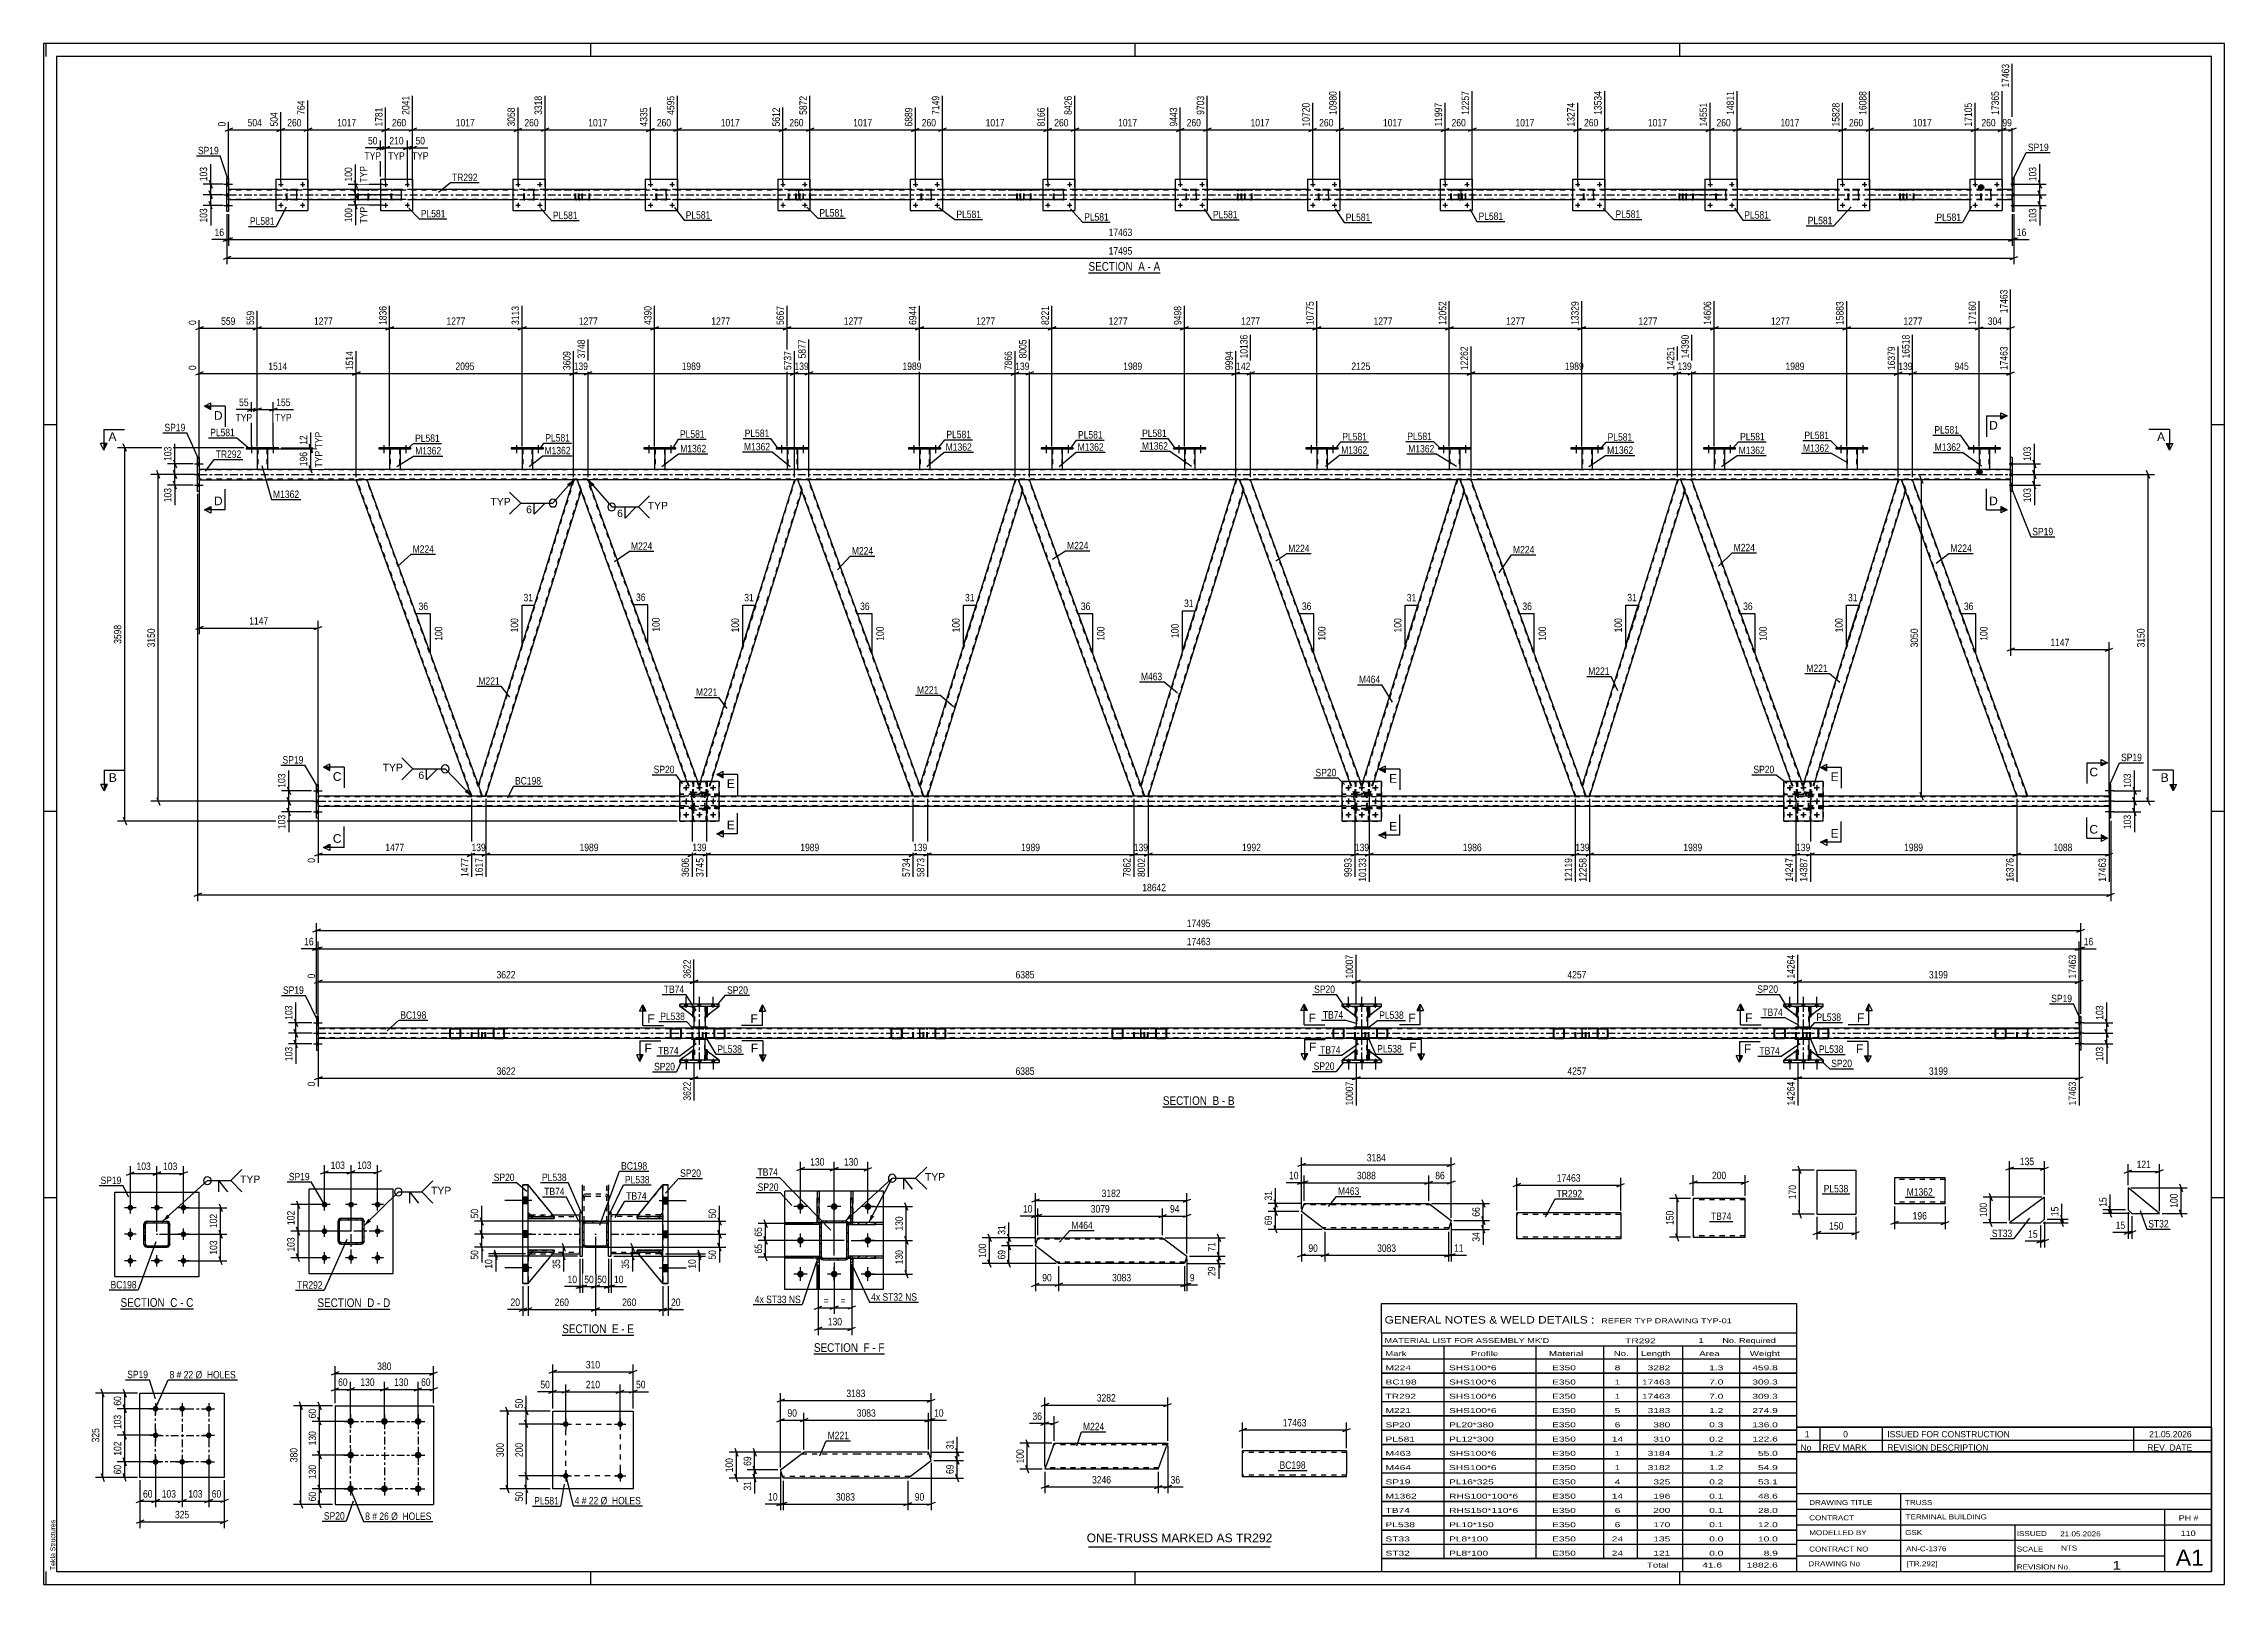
# Paper-space layout 'Layout1' of a CAD drawing. Header units: millimetres. Extents: x 0 to 841, y 0 to 594.
# The model-space entities are those that its viewports show. They can reach past a viewport. Long polylines and large blocks are cut down to what shows.
import ezdxf

# ---------------------------------------------------------------- set-up
doc = ezdxf.new("R2010")
doc.units = ezdxf.units.MM
doc.linetypes.add('DXK_LINE_DOT2', pattern=[3.9198, 1.9599, -1.9599])
doc.linetypes.add('DXK_LINE_DOT3', pattern=[5.9187, 2.979, -0.9799, 0.9799, -0.9799])
doc.layers.add('Viewport layer', color=7, linetype='Continuous', plot=False)
doc.styles.add('Arial', font='ARIAL.TTF', dxfattribs={"height": 0.2})
doc.styles.add('Arial Narrow', font='ARIALN.TTF', dxfattribs={"height": 0.2})

# ---------------------------------------------------------------- blocks, each defined once
blk = doc.blocks.new('Unknown-122615341-18 - 6654')
at = {"color": 6, "linetype": 'Continuous'}
blk.add_line((105.61, 106.16), (133.68, 106.16), dxfattribs=at)
at = {"color": 0, "linetype": 'Continuous'}
blk.add_wipeout([(123.71, 106.91), (123.71, 110.41), (105.61, 110.41), (105.61, 106.91)], dxfattribs=at)
blk.add_wipeout([(127.53, 106.91), (127.53, 110.41), (124.76, 110.41), (124.76, 106.91)], dxfattribs=at)
at = {"color": 7, "linetype": 'Continuous', "style": 'Arial Narrow'}
blk.add_text('SECTION ', height=3.34, dxfattribs=at).set_placement((105.61, 106.91))
at = {"color": 0, "linetype": 'Continuous'}
blk.add_wipeout([(129.86, 106.91), (129.86, 110.41), (128.58, 110.41), (128.58, 106.91)], dxfattribs=at)
blk.add_wipeout([(133.68, 106.91), (133.68, 110.41), (130.91, 110.41), (130.91, 106.91)], dxfattribs=at)
at = {"color": 7, "linetype": 'Continuous', "style": 'Arial Narrow'}
for s, p in [('D', (124.76, 106.91)), ('D', (130.91, 106.91)), ('-', (128.58, 106.91))]:
    blk.add_text(s, height=3.34, dxfattribs=at).set_placement(p)
blk = doc.blocks.new('Unknown-122615341-1133 - 26243')
at = {"color": 5, "linetype": 'Continuous'}
for p, q in [((841, 594), (0, 594)), ((0, 594), (0, 0)), ((1, 589), (1, 594)), ((836, 589), (5, 589)), ((5, 589), (5, 5)), ((211, 589), (211, 594)), ((421, 589), (421, 594)), ((631, 589), (631, 594)), ((836, 5), (836, 589)), ((841, 0), (841, 594)), ((5, 447), (0, 447)), ((841, 447), (836, 447)), ((5, 298), (0, 298)), ((841, 298), (836, 298)), ((5, 149), (0, 149)), ((841, 149), (836, 149)), ((0, 0), (841, 0)), ((1, 0), (1, 5)), ((5, 5), (836, 5)), ((211, 0), (211, 5)), ((421, 0), (421, 5)), ((631, 0), (631, 5))]:
    blk.add_line(p, q, dxfattribs=at)
at = {"color": 174, "linetype": 'Continuous', "style": 'Arial'}
blk.add_text('Tekla Structures', height=1.9102, rotation=90, dxfattribs=at).set_placement((4.5, 5.5))
blk = doc.blocks.new('Unknown-122615341-11 - 4686')
at = {"color": 6, "linetype": 'Continuous'}
blk.add_line((402.96, 505.69), (430.61, 505.69), dxfattribs=at)
at = {"color": 0, "linetype": 'Continuous'}
blk.add_wipeout([(421.07, 506.44), (421.07, 509.94), (402.96, 509.94), (402.96, 506.44)], dxfattribs=at)
blk.add_wipeout([(424.68, 506.44), (424.68, 509.94), (422.12, 509.94), (422.12, 506.44)], dxfattribs=at)
at = {"color": 7, "linetype": 'Continuous', "style": 'Arial Narrow'}
blk.add_text('SECTION ', height=3.34, dxfattribs=at).set_placement((402.96, 506.44))
at = {"color": 0, "linetype": 'Continuous'}
blk.add_wipeout([(427, 506.44), (427, 509.94), (425.73, 509.94), (425.73, 506.44)], dxfattribs=at)
blk.add_wipeout([(430.61, 506.44), (430.61, 509.94), (428.05, 509.94), (428.05, 506.44)], dxfattribs=at)
at = {"color": 7, "linetype": 'Continuous', "style": 'Arial Narrow'}
for s, p in [('A', (422.12, 506.44)), ('-', (425.73, 506.44)), ('A', (428.05, 506.44))]:
    blk.add_text(s, height=3.34, dxfattribs=at).set_placement(p)
blk = doc.blocks.new('Unknown-122615341-12 - 2515')
at = {"color": 6, "linetype": 'Continuous'}
blk.add_line((431.63, 184.07), (459.28, 184.07), dxfattribs=at)
at = {"color": 0, "linetype": 'Continuous'}
blk.add_wipeout([(449.74, 184.82), (449.74, 188.32), (431.63, 188.32), (431.63, 184.82)], dxfattribs=at)
blk.add_wipeout([(453.35, 184.82), (453.35, 188.32), (450.79, 188.32), (450.79, 184.82)], dxfattribs=at)
at = {"color": 7, "linetype": 'Continuous', "style": 'Arial Narrow'}
blk.add_text('SECTION ', height=3.34, dxfattribs=at).set_placement((431.63, 184.82))
at = {"color": 0, "linetype": 'Continuous'}
blk.add_wipeout([(455.67, 184.82), (455.67, 188.32), (454.4, 188.32), (454.4, 184.82)], dxfattribs=at)
blk.add_wipeout([(459.28, 184.82), (459.28, 188.32), (456.72, 188.32), (456.72, 184.82)], dxfattribs=at)
at = {"color": 7, "linetype": 'Continuous', "style": 'Arial Narrow'}
for s, p in [('B', (450.79, 184.82)), ('-', (454.4, 184.82)), ('B', (456.72, 184.82))]:
    blk.add_text(s, height=3.34, dxfattribs=at).set_placement(p)
blk = doc.blocks.new('Unknown-122615341-13 - 1422')
at = {"color": 6, "linetype": 'Continuous'}
blk.add_line((29.67, 106.25), (57.74, 106.25), dxfattribs=at)
at = {"color": 0, "linetype": 'Continuous'}
blk.add_wipeout([(47.78, 107), (47.78, 110.5), (29.67, 110.5), (29.67, 107)], dxfattribs=at)
blk.add_wipeout([(51.59, 107), (51.59, 110.5), (48.83, 110.5), (48.83, 107)], dxfattribs=at)
at = {"color": 7, "linetype": 'Continuous', "style": 'Arial Narrow'}
blk.add_text('SECTION ', height=3.34, dxfattribs=at).set_placement((29.67, 107))
at = {"color": 0, "linetype": 'Continuous'}
blk.add_wipeout([(53.92, 107), (53.92, 110.5), (52.64, 110.5), (52.64, 107)], dxfattribs=at)
blk.add_wipeout([(57.74, 107), (57.74, 110.5), (54.97, 110.5), (54.97, 107)], dxfattribs=at)
at = {"color": 7, "linetype": 'Continuous', "style": 'Arial Narrow'}
for s, p in [('C', (48.83, 107)), ('C', (54.97, 107)), ('-', (52.64, 107))]:
    blk.add_text(s, height=3.34, dxfattribs=at).set_placement(p)
blk = doc.blocks.new('Unknown-122615341-16 - 5985')
at = {"color": 6, "linetype": 'Continuous'}
blk.add_line((200.01, 96.1), (227.65, 96.1), dxfattribs=at)
at = {"color": 0, "linetype": 'Continuous'}
blk.add_wipeout([(218.11, 96.85), (218.11, 100.35), (200.01, 100.35), (200.01, 96.85)], dxfattribs=at)
blk.add_wipeout([(221.72, 96.85), (221.72, 100.35), (219.16, 100.35), (219.16, 96.85)], dxfattribs=at)
at = {"color": 7, "linetype": 'Continuous', "style": 'Arial Narrow'}
blk.add_text('SECTION ', height=3.34, dxfattribs=at).set_placement((200.01, 96.85))
at = {"color": 0, "linetype": 'Continuous'}
blk.add_wipeout([(224.05, 96.85), (224.05, 100.35), (222.77, 100.35), (222.77, 96.85)], dxfattribs=at)
blk.add_wipeout([(227.65, 96.85), (227.65, 100.35), (225.1, 100.35), (225.1, 96.85)], dxfattribs=at)
at = {"color": 7, "linetype": 'Continuous', "style": 'Arial Narrow'}
for s, p in [('E', (219.16, 96.85)), ('-', (222.77, 96.85)), ('E', (225.1, 96.85))]:
    blk.add_text(s, height=3.34, dxfattribs=at).set_placement(p)
blk = doc.blocks.new('Unknown-122615341-17 - 5584')
at = {"color": 6, "linetype": 'Continuous'}
blk.add_line((297.06, 88.87), (324.27, 88.87), dxfattribs=at)
at = {"color": 0, "linetype": 'Continuous'}
blk.add_wipeout([(315.17, 89.62), (315.17, 93.12), (297.06, 93.12), (297.06, 89.62)], dxfattribs=at)
blk.add_wipeout([(318.56, 89.62), (318.56, 93.12), (316.22, 93.12), (316.22, 89.62)], dxfattribs=at)
at = {"color": 7, "linetype": 'Continuous', "style": 'Arial Narrow'}
blk.add_text('SECTION ', height=3.34, dxfattribs=at).set_placement((297.06, 89.62))
at = {"color": 0, "linetype": 'Continuous'}
blk.add_wipeout([(320.88, 89.62), (320.88, 93.12), (319.61, 93.12), (319.61, 89.62)], dxfattribs=at)
blk.add_wipeout([(324.27, 89.62), (324.27, 93.12), (321.93, 93.12), (321.93, 89.62)], dxfattribs=at)
at = {"color": 7, "linetype": 'Continuous', "style": 'Arial Narrow'}
for s, p in [('F', (316.22, 89.62)), ('F', (321.93, 89.62)), ('-', (319.61, 89.62))]:
    blk.add_text(s, height=3.34, dxfattribs=at).set_placement(p)
blk = doc.blocks.new('Part-122615341-6908 - 6904')
at = {"color": 2, "linetype": 'Continuous'}
for p, q in [((733.33, 156.71), (713.73, 156.71)), ((713.73, 156.71), (713.73, 146.71)), ((733.33, 146.71), (733.33, 156.71)), ((733.33, 146.71), (713.73, 146.71))]:
    blk.add_line(p, q, dxfattribs=at)
at = {"color": 7, "linetype": 'DXK_LINE_DOT2'}
for p, q in [((733.33, 156.11), (713.73, 156.11)), ((733.33, 156.06), (733.33, 156.11)), ((733.33, 156.11), (733.33, 156.06)), ((733.33, 155.97), (733.33, 156.06)), ((733.33, 156.06), (733.33, 155.97)), ((713.73, 147.31), (713.73, 147.35)), ((733.33, 147.31), (713.73, 147.31))]:
    blk.add_line(p, q, dxfattribs=at)
blk = doc.blocks.new('Bolt-122615341-2064 - 2002')
at = {"linetype": 'Continuous'}
for points in [[(118.41, 64.14, -1), (118.41, 61.54, -1)], [(131.41, 64.14, -1), (131.41, 61.54, -1)], [(144.41, 64.14, -1), (144.41, 61.54, -1)], [(118.41, 51.14, -1), (118.41, 48.54, -1)], [(144.41, 51.14, -1), (144.41, 48.54, -1)], [(118.41, 38.14, -1), (118.41, 35.54, -1)], [(131.41, 38.14, -1), (131.41, 35.54, -1)], [(144.41, 38.14, -1), (144.41, 35.54, -1)]]:
    blk.add_hatch(color=1, dxfattribs=at).paths.add_polyline_path(points)
at = {"color": 1, "linetype": 'Continuous'}
for p, q in [((115.81, 62.84), (121.01, 62.84)), ((118.41, 65.44), (118.41, 60.24)), ((128.81, 62.84), (134.01, 62.84)), ((131.41, 65.44), (131.41, 60.24)), ((141.81, 62.84), (147.01, 62.84)), ((144.41, 65.44), (144.41, 60.24)), ((118.41, 52.44), (118.41, 47.24)), ((144.41, 52.44), (144.41, 47.24)), ((115.81, 49.84), (121.01, 49.84)), ((141.81, 49.84), (147.01, 49.84)), ((115.81, 36.84), (121.01, 36.84)), ((118.41, 39.44), (118.41, 34.24)), ((128.81, 36.84), (134.01, 36.84)), ((131.41, 39.44), (131.41, 34.24)), ((141.81, 36.84), (147.01, 36.84)), ((144.41, 39.44), (144.41, 34.24))]:
    blk.add_line(p, q, dxfattribs=at)
blk = doc.blocks.new('Part-122615341-2079 - 2002')
at = {"color": 2, "linetype": 'Continuous'}
for p, q in [((112.41, 68.84), (112.41, 30.84)), ((112.41, 68.84), (150.41, 68.84)), ((150.41, 68.84), (150.41, 30.84)), ((112.41, 30.84), (150.41, 30.84))]:
    blk.add_line(p, q, dxfattribs=at)
blk = doc.blocks.new('Part-122615341-6693 - 6654')
at = {"linetype": 'Continuous'}
h = blk.add_hatch(dxfattribs=at)
h.set_pattern_fill('', scale=0.7, style=0, pattern_type=0)
h.set_pattern_definition([(45, (114.7653, 141.1536), (-1.57154, 1.57154), [])])
h.paths.add_polyline_path([(122.37, 141.15), (114.77, 141.15), (114.31, 141.06), (113.92, 140.8), (113.66, 140.41), (113.57, 139.95), (113.57, 132.35), (113.66, 131.89), (113.92, 131.51), (114.31, 131.24), (114.77, 131.15), (122.37, 131.15), (122.82, 131.24), (123.21, 131.51), (123.47, 131.89), (123.57, 132.35), (123.57, 139.95), (123.47, 140.41), (123.21, 140.8), (122.82, 141.06)])
h.paths.add_polyline_path([(122.92, 140.18), (122.97, 139.95), (122.97, 132.35), (122.92, 132.12), (122.79, 131.93), (122.59, 131.8), (122.37, 131.75), (114.77, 131.75), (114.54, 131.8), (114.34, 131.93), (114.21, 132.12), (114.17, 132.35), (114.17, 139.95), (114.21, 140.18), (114.34, 140.38), (114.54, 140.51), (114.77, 140.55), (122.37, 140.55), (122.59, 140.51), (122.79, 140.38)])
at = {"color": 7, "linetype": 'DXK_LINE_DOT3'}
for p, q in [((118.57, 126.15), (118.57, 146.15)), ((128.57, 136.15), (108.57, 136.15))]:
    blk.add_line(p, q, dxfattribs=at)
at = {"color": 7, "linetype": 'DXK_LINE_DOT2'}
for p, q in [((113.57, 139.95), (113.66, 140.41)), ((113.57, 132.35), (113.57, 139.95)), ((114.21, 140.18), (114.17, 139.95)), ((114.17, 132.35), (114.17, 139.95)), ((114.34, 140.38), (114.21, 140.18)), ((114.31, 141.06), (114.77, 141.15)), ((114.54, 140.51), (114.34, 140.38)), ((114.77, 140.55), (114.54, 140.51)), ((114.77, 141.15), (122.37, 141.15)), ((114.77, 140.55), (122.37, 140.55)), ((122.37, 141.15), (122.82, 141.06)), ((122.59, 140.51), (122.37, 140.55)), ((122.79, 140.38), (122.59, 140.51)), ((122.92, 140.18), (122.79, 140.38)), ((122.97, 139.95), (122.92, 140.18)), ((122.97, 132.35), (122.97, 139.95)), ((123.47, 140.41), (123.57, 139.95)), ((123.57, 132.35), (123.57, 139.95)), ((113.66, 131.89), (113.57, 132.35)), ((114.17, 132.35), (114.21, 132.12)), ((114.21, 132.12), (114.34, 131.93)), ((114.77, 131.15), (114.31, 131.24)), ((114.34, 131.93), (114.54, 131.8)), ((114.54, 131.8), (114.77, 131.75)), ((114.77, 131.75), (122.37, 131.75)), ((114.77, 131.15), (122.37, 131.15)), ((122.37, 131.75), (122.59, 131.8)), ((122.82, 131.24), (122.37, 131.15)), ((122.59, 131.8), (122.79, 131.93)), ((122.79, 131.93), (122.92, 132.12)), ((122.92, 132.12), (122.97, 132.35)), ((123.57, 132.35), (123.47, 131.89))]:
    blk.add_line(p, q, dxfattribs=at)
at = {"color": 2, "linetype": 'Continuous'}
for p, q in [((113.66, 140.41), (113.57, 139.95)), ((113.57, 132.35), (113.57, 139.95)), ((114.17, 139.95), (114.21, 140.18)), ((114.17, 132.35), (114.17, 139.95)), ((114.21, 140.18), (114.34, 140.38)), ((114.77, 141.15), (114.31, 141.06)), ((114.34, 140.38), (114.54, 140.51)), ((114.54, 140.51), (114.77, 140.55)), ((114.77, 141.15), (122.37, 141.15)), ((114.77, 140.55), (122.37, 140.55)), ((122.82, 141.06), (122.37, 141.15)), ((122.37, 140.55), (122.59, 140.51)), ((122.59, 140.51), (122.79, 140.38)), ((122.79, 140.38), (122.92, 140.18)), ((122.92, 140.18), (122.97, 139.95)), ((122.97, 132.35), (122.97, 139.95)), ((123.57, 139.95), (123.47, 140.41)), ((123.57, 132.35), (123.57, 139.95)), ((113.57, 132.35), (113.66, 131.89)), ((114.21, 132.12), (114.17, 132.35)), ((114.34, 131.93), (114.21, 132.12)), ((114.31, 131.24), (114.77, 131.15)), ((114.54, 131.8), (114.34, 131.93)), ((114.77, 131.75), (114.54, 131.8)), ((114.77, 131.75), (122.37, 131.75)), ((114.77, 131.15), (122.37, 131.15)), ((122.59, 131.8), (122.37, 131.75)), ((122.37, 131.15), (122.82, 131.24)), ((122.79, 131.93), (122.59, 131.8)), ((122.92, 132.12), (122.79, 131.93)), ((122.97, 132.35), (122.92, 132.12)), ((123.47, 131.89), (123.57, 132.35))]:
    blk.add_line(p, q, dxfattribs=at)
at = {"color": 7, "linetype": 'DXK_LINE_DOT2'}
for centre, start, end in [((114.77, 139.95), 112.5, 157.5), ((122.37, 139.95), 22.5, 67.5), ((114.77, 132.35), 202.5, 247.5), ((122.37, 132.35), 292.5, 337.5)]:
    blk.add_arc(centre, 1.2, start, end, dxfattribs=at)
at = {"color": 2, "linetype": 'Continuous'}
for centre, start, end in [((114.77, 139.95), 112.5, 157.5), ((122.37, 139.95), 22.5, 67.5), ((114.77, 132.35), 202.5, 247.5), ((122.37, 132.35), 292.5, 337.5)]:
    blk.add_arc(centre, 1.2, start, end, dxfattribs=at)
blk = doc.blocks.new('Bolt-122615341-6695 - 6654')
at = {"linetype": 'Continuous'}
for points in [[(108.32, 145.3, -1), (108.32, 147.5, -1)], [(118.57, 145.3, -1), (118.57, 147.5, -1)], [(128.82, 145.3, -1), (128.82, 147.5, -1)], [(108.32, 135.05, -1), (108.32, 137.25, -1)], [(128.82, 135.05, -1), (128.82, 137.25, -1)], [(108.32, 124.8, -1), (108.32, 127, -1)], [(118.57, 124.8, -1), (118.57, 127, -1)], [(128.82, 124.8, -1), (128.82, 127, -1)]]:
    blk.add_hatch(color=1, dxfattribs=at).paths.add_polyline_path(points)
at = {"color": 1, "linetype": 'Continuous'}
for p, q in [((110.52, 146.4), (106.12, 146.4)), ((108.32, 144.2), (108.32, 148.6)), ((120.77, 146.4), (116.37, 146.4)), ((118.57, 144.2), (118.57, 148.6)), ((131.02, 146.4), (126.62, 146.4)), ((128.82, 144.2), (128.82, 148.6)), ((110.52, 136.15), (106.12, 136.15)), ((108.32, 133.95), (108.32, 138.35)), ((131.02, 136.15), (126.62, 136.15)), ((128.82, 133.95), (128.82, 138.35)), ((108.32, 123.7), (108.32, 128.1)), ((118.57, 123.7), (118.57, 128.1)), ((128.82, 123.7), (128.82, 128.1)), ((110.52, 125.9), (106.12, 125.9)), ((120.77, 125.9), (116.37, 125.9)), ((131.02, 125.9), (126.62, 125.9))]:
    blk.add_line(p, q, dxfattribs=at)
blk = doc.blocks.new('Part-122615341-6786 - 6654')
at = {"color": 2, "linetype": 'Continuous'}
for p, q in [((134.82, 152.4), (102.32, 152.4)), ((102.32, 152.4), (102.32, 119.9)), ((134.82, 119.9), (134.82, 152.4)), ((102.32, 119.9), (134.82, 119.9))]:
    blk.add_line(p, q, dxfattribs=at)
blk = doc.blocks.new('Bolt-122615341-4693 - 4686')
at = {"linetype": 'Continuous'}
for points in [[(234.48, 531.73, -1), (233.6, 531.73, -1)], [(242.88, 531.73, -1), (242, 531.73, -1)]]:
    blk.add_hatch(color=1, dxfattribs=at).paths.add_polyline_path(points)
at = {"color": 1, "linetype": 'Continuous'}
for p, q in [((233.16, 531.73), (234.92, 531.73)), ((234.04, 532.61), (234.04, 530.85)), ((241.56, 531.73), (243.32, 531.73)), ((242.44, 532.61), (242.44, 530.85))]:
    blk.add_line(p, q, dxfattribs=at)
blk = doc.blocks.new('Bolt-122615341-4749 - 4686')
at = {"linetype": 'Continuous'}
for points in [[(285.56, 531.73, -1), (284.68, 531.73, -1)], [(293.96, 531.73, -1), (293.08, 531.73, -1)]]:
    blk.add_hatch(color=1, dxfattribs=at).paths.add_polyline_path(points)
at = {"color": 1, "linetype": 'Continuous'}
for p, q in [((284.24, 531.73), (286, 531.73)), ((285.12, 532.61), (285.12, 530.85)), ((292.64, 531.73), (294.4, 531.73)), ((293.52, 532.61), (293.52, 530.85))]:
    blk.add_line(p, q, dxfattribs=at)
blk = doc.blocks.new('Part-122615341-4760 - 4686')
at = {"color": 2, "linetype": 'Continuous'}
for p, q in [((691.77, 541.73), (691.77, 529.73)), ((691.77, 541.73), (704.17, 541.73)), ((704.17, 541.73), (704.17, 529.73)), ((691.77, 529.73), (704.17, 529.73))]:
    blk.add_line(p, q, dxfattribs=at)
blk = doc.blocks.new('Bolt-122615341-4696 - 4686')
at = {"linetype": 'Continuous'}
for points in [[(183.4, 539.73, -1), (182.52, 539.73, -1)], [(191.8, 539.73, -1), (190.92, 539.73, -1)]]:
    blk.add_hatch(color=1, dxfattribs=at).paths.add_polyline_path(points)
at = {"color": 1, "linetype": 'Continuous'}
for p, q in [((182.08, 539.73), (183.84, 539.73)), ((182.96, 540.61), (182.96, 538.85)), ((190.48, 539.73), (192.24, 539.73)), ((191.36, 540.61), (191.36, 538.85))]:
    blk.add_line(p, q, dxfattribs=at)
blk = doc.blocks.new('Bolt-122615341-4688 - 4686')
at = {"linetype": 'Continuous'}
for points in [[(745.29, 531.73, -1), (744.41, 531.73, -1)], [(753.69, 531.73, -1), (752.81, 531.73, -1)]]:
    blk.add_hatch(color=1, dxfattribs=at).paths.add_polyline_path(points)
at = {"color": 1, "linetype": 'Continuous'}
for p, q in [((743.97, 531.73), (745.73, 531.73)), ((744.85, 532.61), (744.85, 530.85)), ((752.37, 531.73), (754.13, 531.73)), ((753.25, 532.61), (753.25, 530.85))]:
    blk.add_line(p, q, dxfattribs=at)
blk = doc.blocks.new('Part-122615341-4761 - 4686')
at = {"color": 7, "linetype": 'DXK_LINE_DOT2'}
for p, q in [((440.56, 537.25), (440.6, 537.43)), ((440.6, 537.43), (440.56, 537.25)), ((440.56, 534.21), (440.56, 537.25)), ((440.6, 534.02), (440.56, 534.21)), ((440.56, 534.21), (440.6, 534.02)), ((440.8, 537.25), (440.82, 537.34)), ((440.8, 534.21), (440.8, 537.25)), ((440.82, 534.12), (440.8, 534.21)), ((440.82, 537.34), (440.87, 537.42)), ((440.87, 534.04), (440.82, 534.12)), ((440.86, 537.69), (441.04, 537.73)), ((441.04, 537.73), (440.86, 537.69)), ((441.04, 533.73), (440.86, 533.76)), ((440.86, 533.76), (441.04, 533.73)), ((440.87, 537.42), (440.95, 537.47)), ((440.95, 533.99), (440.87, 534.04)), ((440.95, 537.47), (441.04, 537.49)), ((441.04, 533.97), (440.95, 533.99)), ((444.08, 537.73), (441.04, 537.73)), ((444.08, 537.49), (441.04, 537.49)), ((444.08, 533.97), (441.04, 533.97)), ((444.08, 533.73), (441.04, 533.73)), ((444.08, 537.73), (444.27, 537.69)), ((444.27, 537.69), (444.08, 537.73)), ((444.08, 537.49), (444.18, 537.47)), ((444.18, 533.99), (444.08, 533.97)), ((444.27, 533.76), (444.08, 533.73)), ((444.08, 533.73), (444.27, 533.76)), ((444.18, 537.47), (444.25, 537.42)), ((444.25, 534.04), (444.18, 533.99)), ((444.25, 537.42), (444.3, 537.34)), ((444.3, 534.12), (444.25, 534.04)), ((444.3, 537.34), (444.32, 537.25)), ((444.32, 534.21), (444.3, 534.12)), ((444.32, 537.25), (444.32, 534.21)), ((444.53, 537.43), (444.56, 537.25)), ((444.56, 537.25), (444.53, 537.43)), ((444.56, 534.21), (444.53, 534.02)), ((444.53, 534.02), (444.56, 534.21)), ((444.56, 534.21), (444.56, 537.25))]:
    blk.add_line(p, q, dxfattribs=at)
at = {"color": 7, "linetype": 'DXK_LINE_DOT3'}
blk.add_line((442.56, 535.73), (442.56, 535.73), dxfattribs=at)
at = {"color": 7, "linetype": 'DXK_LINE_DOT2'}
for centre, start, end in [((441.04, 537.25), 112.5, 157.5), ((441.04, 537.25), 112.5, 157.5), ((441.04, 534.21), 202.5, 247.5), ((441.04, 534.21), 202.5, 247.5), ((444.08, 537.25), 22.5, 67.5), ((444.08, 537.25), 22.5, 67.5), ((444.08, 534.21), 292.5, 337.5), ((444.08, 534.21), 292.5, 337.5)]:
    blk.add_arc(centre, 0.48, start, end, dxfattribs=at)
blk = doc.blocks.new('Bolt-122615341-4697 - 4686')
at = {"linetype": 'Continuous'}
for points in [[(132.32, 531.73, -1), (131.44, 531.73, -1)], [(140.72, 531.73, -1), (139.84, 531.73, -1)]]:
    blk.add_hatch(color=1, dxfattribs=at).paths.add_polyline_path(points)
at = {"color": 1, "linetype": 'Continuous'}
for p, q in [((131, 531.73), (132.76, 531.73)), ((131.88, 532.61), (131.88, 530.85)), ((139.4, 531.73), (141.16, 531.73)), ((140.28, 532.61), (140.28, 530.85))]:
    blk.add_line(p, q, dxfattribs=at)
blk = doc.blocks.new('Bolt-122615341-4689 - 4686')
at = {"linetype": 'Continuous'}
for points in [[(745.29, 539.73, -1), (744.41, 539.73, -1)], [(753.69, 539.73, -1), (752.81, 539.73, -1)]]:
    blk.add_hatch(color=1, dxfattribs=at).paths.add_polyline_path(points)
at = {"color": 1, "linetype": 'Continuous'}
for p, q in [((743.97, 539.73), (745.73, 539.73)), ((744.85, 540.61), (744.85, 538.85)), ((752.37, 539.73), (754.13, 539.73)), ((753.25, 540.61), (753.25, 538.85))]:
    blk.add_line(p, q, dxfattribs=at)
blk = doc.blocks.new('Bolt-122615341-4692 - 4686')
at = {"linetype": 'Continuous'}
for points in [[(285.56, 539.73, -1), (284.68, 539.73, -1)], [(293.96, 539.73, -1), (293.08, 539.73, -1)]]:
    blk.add_hatch(color=1, dxfattribs=at).paths.add_polyline_path(points)
at = {"color": 1, "linetype": 'Continuous'}
for p, q in [((284.24, 539.73), (286, 539.73)), ((285.12, 540.61), (285.12, 538.85)), ((292.64, 539.73), (294.4, 539.73)), ((293.52, 540.61), (293.52, 538.85))]:
    blk.add_line(p, q, dxfattribs=at)
blk = doc.blocks.new('Bolt-122615341-4694 - 4686')
at = {"linetype": 'Continuous'}
for points in [[(234.48, 539.73, -1), (233.6, 539.73, -1)], [(242.88, 539.73, -1), (242, 539.73, -1)]]:
    blk.add_hatch(color=1, dxfattribs=at).paths.add_polyline_path(points)
at = {"color": 1, "linetype": 'Continuous'}
for p, q in [((233.16, 539.73), (234.92, 539.73)), ((234.04, 540.61), (234.04, 538.85)), ((241.56, 539.73), (243.32, 539.73)), ((242.44, 540.61), (242.44, 538.85))]:
    blk.add_line(p, q, dxfattribs=at)
blk = doc.blocks.new('Bolt-122615341-4695 - 4686')
at = {"linetype": 'Continuous'}
for points in [[(183.4, 531.73, -1), (182.52, 531.73, -1)], [(191.8, 531.73, -1), (190.92, 531.73, -1)]]:
    blk.add_hatch(color=1, dxfattribs=at).paths.add_polyline_path(points)
at = {"color": 1, "linetype": 'Continuous'}
for p, q in [((182.08, 531.73), (183.84, 531.73)), ((182.96, 532.61), (182.96, 530.85)), ((190.48, 531.73), (192.24, 531.73)), ((191.36, 532.61), (191.36, 530.85))]:
    blk.add_line(p, q, dxfattribs=at)
blk = doc.blocks.new('Part-122615341-4768 - 4686')
at = {"color": 7, "linetype": 'DXK_LINE_DOT2'}
for p, q in [((542.72, 537.25), (542.76, 537.43)), ((542.76, 537.43), (542.72, 537.25)), ((542.72, 534.21), (542.72, 537.25)), ((542.76, 534.02), (542.72, 534.21)), ((542.72, 534.21), (542.76, 534.02)), ((542.96, 537.25), (542.98, 537.34)), ((542.96, 534.21), (542.96, 537.25)), ((542.98, 534.12), (542.96, 534.21)), ((542.98, 537.34), (543.03, 537.42)), ((543.03, 534.04), (542.98, 534.12)), ((543.02, 537.69), (543.2, 537.73)), ((543.2, 537.73), (543.02, 537.69)), ((543.2, 533.73), (543.02, 533.76)), ((543.02, 533.76), (543.2, 533.73)), ((543.03, 537.42), (543.11, 537.47)), ((543.11, 533.99), (543.03, 534.04)), ((543.11, 537.47), (543.2, 537.49)), ((543.2, 533.97), (543.11, 533.99)), ((546.24, 537.73), (543.2, 537.73)), ((546.24, 537.49), (543.2, 537.49)), ((546.24, 533.97), (543.2, 533.97)), ((546.24, 533.73), (543.2, 533.73)), ((546.24, 537.73), (546.43, 537.69)), ((546.43, 537.69), (546.24, 537.73)), ((546.24, 537.49), (546.34, 537.47)), ((546.34, 533.99), (546.24, 533.97)), ((546.43, 533.76), (546.24, 533.73)), ((546.24, 533.73), (546.43, 533.76)), ((546.34, 537.47), (546.41, 537.42)), ((546.41, 534.04), (546.34, 533.99)), ((546.41, 537.42), (546.47, 537.34)), ((546.47, 534.12), (546.41, 534.04)), ((546.47, 537.34), (546.48, 537.25)), ((546.48, 534.21), (546.47, 534.12)), ((546.48, 537.25), (546.48, 534.21)), ((546.69, 537.43), (546.72, 537.25)), ((546.72, 537.25), (546.69, 537.43)), ((546.72, 534.21), (546.69, 534.02)), ((546.69, 534.02), (546.72, 534.21)), ((546.72, 534.21), (546.72, 537.25))]:
    blk.add_line(p, q, dxfattribs=at)
at = {"color": 7, "linetype": 'DXK_LINE_DOT3'}
blk.add_line((544.72, 535.73), (544.72, 535.73), dxfattribs=at)
at = {"color": 7, "linetype": 'DXK_LINE_DOT2'}
for centre, start, end in [((543.2, 537.25), 112.5, 157.5), ((543.2, 537.25), 112.5, 157.5), ((543.2, 534.21), 202.5, 247.5), ((543.2, 534.21), 202.5, 247.5), ((546.24, 537.25), 22.5, 67.5), ((546.24, 537.25), 22.5, 67.5), ((546.24, 534.21), 292.5, 337.5), ((546.24, 534.21), 292.5, 337.5)]:
    blk.add_arc(centre, 0.48, start, end, dxfattribs=at)
blk = doc.blocks.new('Bolt-122615341-4704 - 4686')
at = {"linetype": 'Continuous'}
for points in [[(592.05, 539.73, -1), (591.17, 539.73, -1)], [(600.45, 539.73, -1), (599.57, 539.73, -1)]]:
    blk.add_hatch(color=1, dxfattribs=at).paths.add_polyline_path(points)
at = {"color": 1, "linetype": 'Continuous'}
for p, q in [((590.73, 539.73), (592.49, 539.73)), ((591.61, 540.61), (591.61, 538.85)), ((599.13, 539.73), (600.89, 539.73)), ((600.01, 540.61), (600.01, 538.85))]:
    blk.add_line(p, q, dxfattribs=at)
blk = doc.blocks.new('Bolt-122615341-4705 - 4686')
at = {"linetype": 'Continuous'}
for points in [[(643.13, 531.73, -1), (642.25, 531.73, -1)], [(651.53, 531.73, -1), (650.65, 531.73, -1)]]:
    blk.add_hatch(color=1, dxfattribs=at).paths.add_polyline_path(points)
at = {"color": 1, "linetype": 'Continuous'}
for p, q in [((641.81, 531.73), (643.57, 531.73)), ((642.69, 532.61), (642.69, 530.85)), ((650.21, 531.73), (651.97, 531.73)), ((651.09, 532.61), (651.09, 530.85))]:
    blk.add_line(p, q, dxfattribs=at)
blk = doc.blocks.new('Bolt-122615341-4706 - 4686')
at = {"linetype": 'Continuous'}
for points in [[(643.13, 539.73, -1), (642.25, 539.73, -1)], [(651.53, 539.73, -1), (650.65, 539.73, -1)]]:
    blk.add_hatch(color=1, dxfattribs=at).paths.add_polyline_path(points)
at = {"color": 1, "linetype": 'Continuous'}
for p, q in [((641.81, 539.73), (643.57, 539.73)), ((642.69, 540.61), (642.69, 538.85)), ((650.21, 539.73), (651.97, 539.73)), ((651.09, 540.61), (651.09, 538.85))]:
    blk.add_line(p, q, dxfattribs=at)
blk = doc.blocks.new('Bolt-122615341-4707 - 4686')
at = {"linetype": 'Continuous'}
for points in [[(694.21, 531.73, -1), (693.33, 531.73, -1)], [(702.61, 531.73, -1), (701.73, 531.73, -1)]]:
    blk.add_hatch(color=1, dxfattribs=at).paths.add_polyline_path(points)
at = {"color": 1, "linetype": 'Continuous'}
for p, q in [((692.89, 531.73), (694.65, 531.73)), ((693.77, 532.61), (693.77, 530.85)), ((701.29, 531.73), (703.05, 531.73)), ((702.17, 532.61), (702.17, 530.85))]:
    blk.add_line(p, q, dxfattribs=at)
blk = doc.blocks.new('Bolt-122615341-4708 - 4686')
at = {"linetype": 'Continuous'}
for points in [[(694.21, 539.73, -1), (693.33, 539.73, -1)], [(702.61, 539.73, -1), (701.73, 539.73, -1)]]:
    blk.add_hatch(color=1, dxfattribs=at).paths.add_polyline_path(points)
at = {"color": 1, "linetype": 'Continuous'}
for p, q in [((692.89, 539.73), (694.65, 539.73)), ((693.77, 540.61), (693.77, 538.85)), ((701.29, 539.73), (703.05, 539.73)), ((702.17, 540.61), (702.17, 538.85))]:
    blk.add_line(p, q, dxfattribs=at)
blk = doc.blocks.new('Part-122615341-4773 - 4686')
at = {"color": 2, "linetype": 'Continuous'}
for p, q in [((538.52, 541.73), (538.52, 529.73)), ((538.52, 541.73), (550.92, 541.73)), ((550.92, 541.73), (550.92, 529.73)), ((538.52, 529.73), (550.92, 529.73))]:
    blk.add_line(p, q, dxfattribs=at)
blk = doc.blocks.new('Bolt-122615341-4709 - 4686')
at = {"linetype": 'Continuous'}
for points in [[(438.8, 531.73, -1), (437.92, 531.73, -1)], [(447.2, 531.73, -1), (446.32, 531.73, -1)]]:
    blk.add_hatch(color=1, dxfattribs=at).paths.add_polyline_path(points)
at = {"color": 1, "linetype": 'Continuous'}
for p, q in [((437.48, 531.73), (439.24, 531.73)), ((438.36, 532.61), (438.36, 530.85)), ((445.88, 531.73), (447.64, 531.73)), ((446.76, 532.61), (446.76, 530.85))]:
    blk.add_line(p, q, dxfattribs=at)
blk = doc.blocks.new('Part-122615341-4774 - 4686')
at = {"color": 7, "linetype": 'DXK_LINE_DOT2'}
for p, q in [((747.05, 537.25), (747.08, 537.43)), ((747.08, 537.43), (747.05, 537.25)), ((747.05, 534.21), (747.05, 537.25)), ((747.08, 534.02), (747.05, 534.21)), ((747.05, 534.21), (747.08, 534.02)), ((747.29, 537.25), (747.3, 537.34)), ((747.29, 534.21), (747.29, 537.25)), ((747.3, 534.12), (747.29, 534.21)), ((747.3, 537.34), (747.36, 537.42)), ((747.36, 534.04), (747.3, 534.12)), ((747.34, 537.69), (747.53, 537.73)), ((747.53, 537.73), (747.34, 537.69)), ((747.53, 533.73), (747.34, 533.76)), ((747.34, 533.76), (747.53, 533.73)), ((747.36, 537.42), (747.43, 537.47)), ((747.43, 533.99), (747.36, 534.04)), ((747.43, 537.47), (747.53, 537.49)), ((747.53, 533.97), (747.43, 533.99)), ((750.57, 537.73), (747.53, 537.73)), ((750.57, 537.49), (747.53, 537.49)), ((750.57, 533.97), (747.53, 533.97)), ((750.57, 533.73), (747.53, 533.73)), ((750.57, 537.73), (750.75, 537.69)), ((750.75, 537.69), (750.57, 537.73)), ((750.57, 537.49), (750.66, 537.47)), ((750.66, 533.99), (750.57, 533.97)), ((750.75, 533.76), (750.57, 533.73)), ((750.57, 533.73), (750.75, 533.76)), ((750.66, 537.47), (750.74, 537.42)), ((750.74, 534.04), (750.66, 533.99)), ((750.74, 537.42), (750.79, 537.34)), ((750.79, 534.12), (750.74, 534.04)), ((750.79, 537.34), (750.81, 537.25)), ((750.81, 534.21), (750.79, 534.12)), ((750.81, 537.25), (750.81, 534.21)), ((751.01, 537.43), (751.05, 537.25)), ((751.05, 537.25), (751.01, 537.43)), ((751.05, 534.21), (751.01, 534.02)), ((751.01, 534.02), (751.05, 534.21)), ((751.05, 534.21), (751.05, 537.25))]:
    blk.add_line(p, q, dxfattribs=at)
at = {"color": 7, "linetype": 'DXK_LINE_DOT3'}
blk.add_line((749.05, 535.73), (749.05, 535.73), dxfattribs=at)
at = {"color": 7, "linetype": 'DXK_LINE_DOT2'}
for centre, start, end in [((747.53, 537.25), 112.5, 157.5), ((747.53, 537.25), 112.5, 157.5), ((747.53, 534.21), 202.5, 247.5), ((747.53, 534.21), 202.5, 247.5), ((750.57, 537.25), 22.5, 67.5), ((750.57, 537.25), 22.5, 67.5), ((750.57, 534.21), 292.5, 337.5), ((750.57, 534.21), 292.5, 337.5)]:
    blk.add_arc(centre, 0.48, start, end, dxfattribs=at)
blk = doc.blocks.new('Part-122615341-4714 - 4686')
at = {"color": 2, "linetype": 'Continuous'}
for p, q in [((232.04, 541.73), (232.04, 529.73)), ((232.04, 541.73), (244.44, 541.73)), ((244.44, 541.73), (244.44, 529.73)), ((232.04, 529.73), (244.44, 529.73))]:
    blk.add_line(p, q, dxfattribs=at)
blk = doc.blocks.new('Part-122615341-4715 - 4686')
at = {"color": 7, "linetype": 'DXK_LINE_DOT2'}
for p, q in [((185.16, 537.25), (185.2, 537.43)), ((185.2, 537.43), (185.16, 537.25)), ((185.16, 534.21), (185.16, 537.25)), ((185.2, 534.02), (185.16, 534.21)), ((185.16, 534.21), (185.2, 534.02)), ((185.4, 537.25), (185.42, 537.34)), ((185.4, 534.21), (185.4, 537.25)), ((185.42, 534.12), (185.4, 534.21)), ((185.42, 537.34), (185.47, 537.42)), ((185.47, 534.04), (185.42, 534.12)), ((185.46, 537.69), (185.64, 537.73)), ((185.64, 537.73), (185.46, 537.69)), ((185.64, 533.73), (185.46, 533.76)), ((185.46, 533.76), (185.64, 533.73)), ((185.47, 537.42), (185.55, 537.47)), ((185.55, 533.99), (185.47, 534.04)), ((185.55, 537.47), (185.64, 537.49)), ((185.64, 533.97), (185.55, 533.99)), ((188.68, 537.73), (185.64, 537.73)), ((188.68, 537.49), (185.64, 537.49)), ((188.68, 533.97), (185.64, 533.97)), ((188.68, 533.73), (185.64, 533.73)), ((188.68, 537.73), (188.86, 537.69)), ((188.86, 537.69), (188.68, 537.73)), ((188.68, 537.49), (188.77, 537.47)), ((188.77, 533.99), (188.68, 533.97)), ((188.86, 533.76), (188.68, 533.73)), ((188.68, 533.73), (188.86, 533.76)), ((188.77, 537.47), (188.85, 537.42)), ((188.85, 534.04), (188.77, 533.99)), ((188.85, 537.42), (188.9, 537.34)), ((188.9, 534.12), (188.85, 534.04)), ((188.9, 537.34), (188.92, 537.25)), ((188.92, 534.21), (188.9, 534.12)), ((188.92, 537.25), (188.92, 534.21)), ((189.12, 537.43), (189.16, 537.25)), ((189.16, 537.25), (189.12, 537.43)), ((189.16, 534.21), (189.12, 534.02)), ((189.12, 534.02), (189.16, 534.21)), ((189.16, 534.21), (189.16, 537.25))]:
    blk.add_line(p, q, dxfattribs=at)
at = {"color": 7, "linetype": 'DXK_LINE_DOT3'}
blk.add_line((187.16, 535.73), (187.16, 535.73), dxfattribs=at)
at = {"color": 7, "linetype": 'DXK_LINE_DOT2'}
for centre, start, end in [((185.64, 537.25), 112.5, 157.5), ((185.64, 537.25), 112.5, 157.5), ((185.64, 534.21), 202.5, 247.5), ((185.64, 534.21), 202.5, 247.5), ((188.68, 537.25), 22.5, 67.5), ((188.68, 537.25), 22.5, 67.5), ((188.68, 534.21), 292.5, 337.5), ((188.68, 534.21), 292.5, 337.5)]:
    blk.add_arc(centre, 0.48, start, end, dxfattribs=at)
blk = doc.blocks.new('Part-122615341-4780 - 4686')
at = {"color": 2, "linetype": 'Continuous'}
for p, q in [((589.61, 541.73), (589.61, 529.73)), ((589.61, 541.73), (602.01, 541.73)), ((602.01, 541.73), (602.01, 529.73)), ((589.61, 529.73), (602.01, 529.73))]:
    blk.add_line(p, q, dxfattribs=at)
blk = doc.blocks.new('Part-122615341-4720 - 4686')
at = {"color": 2, "linetype": 'Continuous'}
for p, q in [((180.96, 541.73), (180.96, 529.73)), ((180.96, 541.73), (193.36, 541.73)), ((193.36, 541.73), (193.36, 529.73)), ((180.96, 529.73), (193.36, 529.73))]:
    blk.add_line(p, q, dxfattribs=at)
blk = doc.blocks.new('Part-122615341-4721 - 4686')
at = {"color": 7, "linetype": 'DXK_LINE_DOT2'}
for p, q in [((134.08, 537.25), (134.12, 537.43)), ((134.12, 537.43), (134.08, 537.25)), ((134.08, 534.21), (134.08, 537.25)), ((134.12, 534.02), (134.08, 534.21)), ((134.08, 534.21), (134.12, 534.02)), ((134.32, 537.25), (134.34, 537.34)), ((134.32, 534.21), (134.32, 537.25)), ((134.34, 534.12), (134.32, 534.21)), ((134.34, 537.34), (134.39, 537.42)), ((134.39, 534.04), (134.34, 534.12)), ((134.38, 537.69), (134.56, 537.73)), ((134.56, 537.73), (134.38, 537.69)), ((134.56, 533.73), (134.38, 533.76)), ((134.38, 533.76), (134.56, 533.73)), ((134.39, 537.42), (134.47, 537.47)), ((134.47, 533.99), (134.39, 534.04)), ((134.47, 537.47), (134.56, 537.49)), ((134.56, 533.97), (134.47, 533.99)), ((137.6, 537.73), (134.56, 537.73)), ((137.6, 537.49), (134.56, 537.49)), ((137.6, 533.97), (134.56, 533.97)), ((137.6, 533.73), (134.56, 533.73)), ((137.6, 537.73), (137.78, 537.69)), ((137.78, 537.69), (137.6, 537.73)), ((137.6, 537.49), (137.69, 537.47)), ((137.69, 533.99), (137.6, 533.97)), ((137.78, 533.76), (137.6, 533.73)), ((137.6, 533.73), (137.78, 533.76)), ((137.69, 537.47), (137.77, 537.42)), ((137.77, 534.04), (137.69, 533.99)), ((137.77, 537.42), (137.82, 537.34)), ((137.82, 534.12), (137.77, 534.04)), ((137.82, 537.34), (137.84, 537.25)), ((137.84, 534.21), (137.82, 534.12)), ((137.84, 537.25), (137.84, 534.21)), ((138.04, 537.43), (138.08, 537.25)), ((138.08, 537.25), (138.04, 537.43)), ((138.08, 534.21), (138.04, 534.02)), ((138.04, 534.02), (138.08, 534.21)), ((138.08, 534.21), (138.08, 537.25))]:
    blk.add_line(p, q, dxfattribs=at)
at = {"color": 7, "linetype": 'DXK_LINE_DOT3'}
blk.add_line((136.08, 535.73), (136.08, 535.73), dxfattribs=at)
at = {"color": 7, "linetype": 'DXK_LINE_DOT2'}
for centre, start, end in [((134.56, 537.25), 112.5, 157.5), ((134.56, 537.25), 112.5, 157.5), ((134.56, 534.21), 202.5, 247.5), ((134.56, 534.21), 202.5, 247.5), ((137.6, 537.25), 22.5, 67.5), ((137.6, 537.25), 22.5, 67.5), ((137.6, 534.21), 292.5, 337.5), ((137.6, 534.21), 292.5, 337.5)]:
    blk.add_arc(centre, 0.48, start, end, dxfattribs=at)
blk = doc.blocks.new('Part-122615341-4726 - 4686')
at = {"color": 2, "linetype": 'Continuous'}
for p, q in [((129.88, 541.73), (129.88, 529.73)), ((129.88, 541.73), (142.28, 541.73)), ((142.28, 541.73), (142.28, 529.73)), ((129.88, 529.73), (142.28, 529.73))]:
    blk.add_line(p, q, dxfattribs=at)
blk = doc.blocks.new('Part-122615341-4727 - 4686')
at = {"color": 7, "linetype": 'DXK_LINE_DOT2'}
for p, q in [((93.7, 537.25), (93.74, 537.43)), ((93.74, 537.43), (93.7, 537.25)), ((93.7, 534.21), (93.7, 537.25)), ((93.74, 534.02), (93.7, 534.21)), ((93.7, 534.21), (93.74, 534.02)), ((93.94, 537.25), (93.96, 537.34)), ((93.94, 534.21), (93.94, 537.25)), ((93.96, 534.12), (93.94, 534.21)), ((93.96, 537.34), (94.01, 537.42)), ((94.01, 534.04), (93.96, 534.12)), ((94, 537.69), (94.18, 537.73)), ((94.18, 537.73), (94, 537.69)), ((94.18, 533.73), (94, 533.76)), ((94, 533.76), (94.18, 533.73)), ((94.01, 537.42), (94.09, 537.47)), ((94.09, 533.99), (94.01, 534.04)), ((94.09, 537.47), (94.18, 537.49)), ((94.18, 533.97), (94.09, 533.99)), ((97.22, 537.73), (94.18, 537.73)), ((97.22, 537.49), (94.18, 537.49)), ((97.22, 533.97), (94.18, 533.97)), ((97.22, 533.73), (94.18, 533.73)), ((97.22, 537.73), (97.4, 537.69)), ((97.4, 537.69), (97.22, 537.73)), ((97.22, 537.49), (97.31, 537.47)), ((97.31, 533.99), (97.22, 533.97)), ((97.4, 533.76), (97.22, 533.73)), ((97.22, 533.73), (97.4, 533.76)), ((97.31, 537.47), (97.39, 537.42)), ((97.39, 534.04), (97.31, 533.99)), ((97.39, 537.42), (97.44, 537.34)), ((97.44, 534.12), (97.39, 534.04)), ((97.44, 537.34), (97.46, 537.25)), ((97.46, 534.21), (97.44, 534.12)), ((97.46, 537.25), (97.46, 534.21)), ((97.66, 537.43), (97.7, 537.25)), ((97.7, 537.25), (97.66, 537.43)), ((97.7, 534.21), (97.66, 534.02)), ((97.66, 534.02), (97.7, 534.21)), ((97.7, 534.21), (97.7, 537.25))]:
    blk.add_line(p, q, dxfattribs=at)
at = {"color": 7, "linetype": 'DXK_LINE_DOT3'}
blk.add_line((95.7, 535.73), (95.7, 535.73), dxfattribs=at)
at = {"color": 7, "linetype": 'DXK_LINE_DOT2'}
for centre, start, end in [((94.18, 537.25), 112.5, 157.5), ((94.18, 537.25), 112.5, 157.5), ((94.18, 534.21), 202.5, 247.5), ((94.18, 534.21), 202.5, 247.5), ((97.22, 537.25), 22.5, 67.5), ((97.22, 537.25), 22.5, 67.5), ((97.22, 534.21), 292.5, 337.5), ((97.22, 534.21), 292.5, 337.5)]:
    blk.add_arc(centre, 0.48, start, end, dxfattribs=at)
blk = doc.blocks.new('Part-122615341-4792 - 4686')
at = {"color": 7, "linetype": 'DXK_LINE_DOT2'}
for p, q in [((377.88, 537.73), (365.72, 537.73)), ((377.88, 537.49), (365.72, 537.49)), ((377.88, 533.97), (365.72, 533.97)), ((377.88, 533.73), (365.72, 533.73)), ((375.32, 537.42), (375.29, 537.25)), ((375.29, 534.21), (375.29, 537.25)), ((375.29, 534.21), (375.32, 534.03)), ((375.32, 537.43), (375.32, 537.42)), ((375.54, 537.25), (375.56, 537.34)), ((375.54, 534.21), (375.54, 537.25)), ((375.56, 534.12), (375.54, 534.21)), ((375.56, 537.34), (375.61, 537.42)), ((375.61, 534.04), (375.56, 534.12)), ((375.79, 537.73), (375.6, 537.69)), ((375.6, 533.77), (375.79, 533.73)), ((375.61, 537.42), (375.69, 537.47)), ((375.69, 533.99), (375.61, 534.04)), ((375.69, 537.47), (375.79, 537.49)), ((375.79, 533.97), (375.69, 533.99)), ((376.6, 537.49), (376.6, 537.73)), ((376.6, 533.73), (376.6, 533.97)), ((377.98, 537.69), (377.88, 537.73)), ((377.88, 537.49), (377.93, 537.47)), ((377.93, 533.99), (377.88, 533.97)), ((377.88, 533.73), (377.98, 533.77)), ((377.93, 537.47), (377.98, 537.42)), ((377.98, 534.04), (377.93, 533.99)), ((378.07, 537.59), (377.98, 537.69)), ((377.98, 537.42), (378, 537.34)), ((378, 534.12), (377.98, 534.04)), ((377.98, 533.77), (378.07, 533.87)), ((378, 537.34), (378.01, 537.25)), ((378.01, 534.21), (378, 534.12)), ((378.01, 534.21), (378.01, 537.25)), ((378.13, 537.43), (378.07, 537.59)), ((378.07, 533.87), (378.13, 534.03)), ((378.15, 537.25), (378.13, 537.43)), ((378.13, 534.03), (378.15, 534.21)), ((378.15, 534.21), (378.15, 537.25))]:
    blk.add_line(p, q, dxfattribs=at)
for centre, start, end in [((375.77, 537.23), 111.19409, 156.15059), ((375.77, 534.22), 203.84941, 248.8059)]:
    blk.add_arc(centre, 0.492, start, end, dxfattribs=at)
blk = doc.blocks.new('Part-122615341-4732 - 4686')
at = {"color": 2, "linetype": 'Continuous'}
for p, q in [((89.5, 541.73), (89.5, 529.73)), ((89.5, 541.73), (101.9, 541.73)), ((101.9, 541.73), (101.9, 529.73)), ((89.5, 529.73), (101.9, 529.73))]:
    blk.add_line(p, q, dxfattribs=at)
blk = doc.blocks.new('Bolt-122615341-4733 - 4686')
at = {"linetype": 'Continuous'}
for points in [[(489.88, 531.73, -1), (489, 531.73, -1)], [(498.28, 531.73, -1), (497.4, 531.73, -1)]]:
    blk.add_hatch(color=1, dxfattribs=at).paths.add_polyline_path(points)
at = {"color": 1, "linetype": 'Continuous'}
for p, q in [((488.56, 531.73), (490.32, 531.73)), ((489.44, 532.61), (489.44, 530.85)), ((496.96, 531.73), (498.72, 531.73)), ((497.84, 532.61), (497.84, 530.85))]:
    blk.add_line(p, q, dxfattribs=at)
blk = doc.blocks.new('Bolt-122615341-4734 - 4686')
at = {"linetype": 'Continuous'}
for points in [[(489.88, 539.73, -1), (489, 539.73, -1)], [(498.28, 539.73, -1), (497.4, 539.73, -1)]]:
    blk.add_hatch(color=1, dxfattribs=at).paths.add_polyline_path(points)
at = {"color": 1, "linetype": 'Continuous'}
for p, q in [((488.56, 539.73), (490.32, 539.73)), ((489.44, 540.61), (489.44, 538.85)), ((496.96, 539.73), (498.72, 539.73)), ((497.84, 540.61), (497.84, 538.85))]:
    blk.add_line(p, q, dxfattribs=at)
blk = doc.blocks.new('Part-122615341-4799 - 4686')
at = {"color": 2, "linetype": 'Continuous'}
for p, q in [((487.44, 541.73), (487.44, 529.73)), ((487.44, 541.73), (499.84, 541.73)), ((499.84, 541.73), (499.84, 529.73)), ((487.44, 529.73), (499.84, 529.73))]:
    blk.add_line(p, q, dxfattribs=at)
blk = doc.blocks.new('Bolt-122615341-4735 - 4686')
at = {"linetype": 'Continuous'}
for points in [[(540.96, 531.73, -1), (540.08, 531.73, -1)], [(549.36, 531.73, -1), (548.48, 531.73, -1)]]:
    blk.add_hatch(color=1, dxfattribs=at).paths.add_polyline_path(points)
at = {"color": 1, "linetype": 'Continuous'}
for p, q in [((539.64, 531.73), (541.4, 531.73)), ((540.52, 532.61), (540.52, 530.85)), ((548.04, 531.73), (549.8, 531.73)), ((548.92, 532.61), (548.92, 530.85))]:
    blk.add_line(p, q, dxfattribs=at)
blk = doc.blocks.new('Part-122615341-4800 - 4686')
at = {"color": 7, "linetype": 'DXK_LINE_DOT2'}
for p, q in [((292.75, 537.73), (280.59, 537.73)), ((292.75, 537.49), (280.59, 537.49)), ((292.75, 533.97), (280.59, 533.97)), ((292.75, 533.73), (280.59, 533.73)), ((290.19, 537.42), (290.15, 537.25)), ((290.15, 534.21), (290.15, 537.25)), ((290.15, 534.21), (290.19, 534.03)), ((290.19, 537.43), (290.19, 537.42)), ((290.4, 537.25), (290.42, 537.34)), ((290.4, 534.21), (290.4, 537.25)), ((290.42, 534.12), (290.4, 534.21)), ((290.42, 537.34), (290.48, 537.42)), ((290.48, 534.04), (290.42, 534.12)), ((290.65, 537.73), (290.46, 537.69)), ((290.46, 533.77), (290.65, 533.73)), ((290.48, 537.42), (290.56, 537.47)), ((290.56, 533.99), (290.48, 534.04)), ((290.56, 537.47), (290.65, 537.49)), ((290.65, 533.97), (290.56, 533.99)), ((291.47, 537.73), (291.47, 537.49)), ((291.47, 533.73), (291.47, 533.97)), ((292.85, 537.69), (292.75, 537.73)), ((292.75, 537.49), (292.8, 537.47)), ((292.8, 533.99), (292.75, 533.97)), ((292.75, 533.73), (292.85, 533.77)), ((292.8, 537.47), (292.84, 537.42)), ((292.84, 534.04), (292.8, 533.99)), ((292.84, 537.42), (292.87, 537.34)), ((292.87, 534.12), (292.84, 534.04)), ((292.94, 537.59), (292.85, 537.69)), ((292.85, 533.77), (292.94, 533.87)), ((292.87, 537.34), (292.88, 537.25)), ((292.88, 534.21), (292.87, 534.12)), ((292.88, 534.21), (292.88, 537.25)), ((293, 537.43), (292.94, 537.59)), ((292.94, 533.87), (293, 534.03)), ((293.02, 537.25), (293, 537.43)), ((293, 534.03), (293.02, 534.21)), ((293.02, 534.21), (293.02, 537.25))]:
    blk.add_line(p, q, dxfattribs=at)
for centre, start, end in [((290.64, 537.23), 111.19409, 156.15059), ((290.64, 534.22), 203.84941, 248.8059)]:
    blk.add_arc(centre, 0.492, start, end, dxfattribs=at)
blk = doc.blocks.new('Bolt-122615341-4736 - 4686')
at = {"linetype": 'Continuous'}
for points in [[(540.96, 539.73, -1), (540.08, 539.73, -1)], [(549.36, 539.73, -1), (548.48, 539.73, -1)]]:
    blk.add_hatch(color=1, dxfattribs=at).paths.add_polyline_path(points)
at = {"color": 1, "linetype": 'Continuous'}
for p, q in [((539.64, 539.73), (541.4, 539.73)), ((540.52, 540.61), (540.52, 538.85)), ((548.04, 539.73), (549.8, 539.73)), ((548.92, 540.61), (548.92, 538.85))]:
    blk.add_line(p, q, dxfattribs=at)
blk = doc.blocks.new('Bolt-122615341-4737 - 4686')
at = {"linetype": 'Continuous'}
for points in [[(592.05, 531.73, -1), (591.17, 531.73, -1)], [(600.45, 531.73, -1), (599.57, 531.73, -1)]]:
    blk.add_hatch(color=1, dxfattribs=at).paths.add_polyline_path(points)
at = {"color": 1, "linetype": 'Continuous'}
for p, q in [((590.73, 531.73), (592.49, 531.73)), ((591.61, 532.61), (591.61, 530.85)), ((599.13, 531.73), (600.89, 531.73)), ((600.01, 532.61), (600.01, 530.85))]:
    blk.add_line(p, q, dxfattribs=at)
blk = doc.blocks.new('Bolt-122615341-4738 - 4686')
at = {"linetype": 'Continuous'}
for points in [[(132.32, 539.73, -1), (131.44, 539.73, -1)], [(140.72, 539.73, -1), (139.84, 539.73, -1)]]:
    blk.add_hatch(color=1, dxfattribs=at).paths.add_polyline_path(points)
at = {"color": 1, "linetype": 'Continuous'}
for p, q in [((131, 539.73), (132.76, 539.73)), ((131.88, 540.61), (131.88, 538.85)), ((139.4, 539.73), (141.16, 539.73)), ((140.28, 540.61), (140.28, 538.85))]:
    blk.add_line(p, q, dxfattribs=at)
blk = doc.blocks.new('Bolt-122615341-4739 - 4686')
at = {"linetype": 'Continuous'}
for points in [[(91.94, 531.73, -1), (91.06, 531.73, -1)], [(100.34, 531.73, -1), (99.46, 531.73, -1)]]:
    blk.add_hatch(color=1, dxfattribs=at).paths.add_polyline_path(points)
at = {"color": 1, "linetype": 'Continuous'}
for p, q in [((90.62, 531.73), (92.38, 531.73)), ((91.5, 532.61), (91.5, 530.85)), ((99.02, 531.73), (100.78, 531.73)), ((99.9, 532.61), (99.9, 530.85))]:
    blk.add_line(p, q, dxfattribs=at)
blk = doc.blocks.new('Bolt-122615341-4740 - 4686')
at = {"linetype": 'Continuous'}
for points in [[(91.94, 539.73, -1), (91.06, 539.73, -1)], [(100.34, 539.73, -1), (99.46, 539.73, -1)]]:
    blk.add_hatch(color=1, dxfattribs=at).paths.add_polyline_path(points)
at = {"color": 1, "linetype": 'Continuous'}
for p, q in [((90.62, 539.73), (92.38, 539.73)), ((91.5, 540.61), (91.5, 538.85)), ((99.02, 539.73), (100.78, 539.73)), ((99.9, 540.61), (99.9, 538.85))]:
    blk.add_line(p, q, dxfattribs=at)
blk = doc.blocks.new('Bolt-122615341-4744 - 4686')
at = {"linetype": 'Continuous'}
for points in [[(438.8, 539.73, -1), (437.92, 539.73, -1)], [(447.2, 539.73, -1), (446.32, 539.73, -1)]]:
    blk.add_hatch(color=1, dxfattribs=at).paths.add_polyline_path(points)
at = {"color": 1, "linetype": 'Continuous'}
for p, q in [((437.48, 539.73), (439.24, 539.73)), ((438.36, 540.61), (438.36, 538.85)), ((445.88, 539.73), (447.64, 539.73)), ((446.76, 540.61), (446.76, 538.85))]:
    blk.add_line(p, q, dxfattribs=at)
blk = doc.blocks.new('Bolt-122615341-4745 - 4686')
at = {"linetype": 'Continuous'}
for points in [[(387.72, 531.73, -1), (386.84, 531.73, -1)], [(396.12, 531.73, -1), (395.24, 531.73, -1)]]:
    blk.add_hatch(color=1, dxfattribs=at).paths.add_polyline_path(points)
at = {"color": 1, "linetype": 'Continuous'}
for p, q in [((386.4, 531.73), (388.16, 531.73)), ((387.28, 532.61), (387.28, 530.85)), ((394.8, 531.73), (396.56, 531.73)), ((395.68, 532.61), (395.68, 530.85))]:
    blk.add_line(p, q, dxfattribs=at)
blk = doc.blocks.new('Bolt-122615341-4746 - 4686')
at = {"linetype": 'Continuous'}
for points in [[(387.72, 539.73, -1), (386.84, 539.73, -1)], [(396.12, 539.73, -1), (395.24, 539.73, -1)]]:
    blk.add_hatch(color=1, dxfattribs=at).paths.add_polyline_path(points)
at = {"color": 1, "linetype": 'Continuous'}
for p, q in [((386.4, 539.73), (388.16, 539.73)), ((387.28, 540.61), (387.28, 538.85)), ((394.8, 539.73), (396.56, 539.73)), ((395.68, 540.61), (395.68, 538.85))]:
    blk.add_line(p, q, dxfattribs=at)
blk = doc.blocks.new('Part-122615341-4876 - 4686')
at = {"linetype": 'Continuous'}
blk.add_hatch(color=2, dxfattribs=at).paths.add_polyline_path([(747.19, 537.73), (746.39, 539.13), (747.99, 539.13)])
at = {"color": 2, "linetype": 'Continuous'}
for p, q in [((747.19, 537.73), (746.39, 539.13)), ((746.39, 539.13), (747.99, 539.13)), ((747.99, 539.13), (747.19, 537.73)), ((89.5, 537.73), (71.36, 537.73)), ((89.5, 533.73), (71.36, 533.73)), ((111.5, 537.73), (101.9, 537.73)), ((111.5, 533.73), (101.9, 533.73)), ((129.88, 537.73), (111.6, 537.73)), ((129.88, 533.73), (111.6, 533.73)), ((180.96, 537.73), (142.28, 537.73)), ((180.96, 533.73), (142.28, 533.73)), ((232.04, 537.73), (193.36, 537.73)), ((232.04, 533.73), (193.36, 533.73)), ((283.12, 537.73), (244.44, 537.73)), ((283.12, 533.73), (244.44, 533.73)), ((334.2, 537.73), (295.52, 537.73)), ((334.2, 533.73), (295.52, 533.73)), ((385.28, 537.73), (346.6, 537.73)), ((385.28, 533.73), (346.6, 533.73)), ((436.36, 537.73), (397.68, 537.73)), ((436.36, 533.73), (397.68, 533.73)), ((487.44, 537.73), (448.76, 537.73)), ((487.44, 533.73), (448.76, 533.73)), ((538.52, 537.73), (499.84, 537.73)), ((538.52, 533.73), (499.84, 533.73)), ((589.61, 537.73), (550.92, 537.73)), ((589.61, 533.73), (550.92, 533.73)), ((640.69, 537.73), (602.01, 537.73)), ((640.69, 533.73), (602.01, 533.73)), ((691.77, 537.73), (653.09, 537.73)), ((691.77, 533.73), (653.09, 533.73)), ((742.85, 537.73), (704.17, 537.73)), ((742.85, 533.73), (704.17, 533.73)), ((759.19, 537.73), (755.25, 537.73)), ((759.19, 533.73), (755.25, 533.73))]:
    blk.add_line(p, q, dxfattribs=at)
at = {"color": 7, "linetype": 'DXK_LINE_DOT2'}
for p, q in [((71.36, 533.73), (71.36, 537.73)), ((111.5, 537.49), (71.36, 537.49)), ((111.5, 533.97), (71.36, 533.97)), ((101.9, 537.73), (89.5, 537.73)), ((101.9, 533.73), (89.5, 533.73)), ((759.19, 537.49), (111.6, 537.49)), ((759.19, 533.97), (111.6, 533.97)), ((142.28, 537.73), (129.88, 537.73)), ((142.28, 533.73), (129.88, 533.73)), ((193.36, 537.73), (180.96, 537.73)), ((193.36, 533.73), (180.96, 533.73)), ((244.44, 537.73), (232.04, 537.73)), ((244.44, 533.73), (232.04, 533.73)), ((295.52, 537.73), (283.12, 537.73)), ((295.52, 533.73), (283.12, 533.73)), ((346.6, 537.73), (334.2, 537.73)), ((346.6, 533.73), (334.2, 533.73)), ((397.68, 537.73), (385.28, 537.73)), ((397.68, 533.73), (385.28, 533.73)), ((448.76, 537.73), (436.36, 537.73)), ((448.76, 533.73), (436.36, 533.73)), ((499.84, 537.73), (487.44, 537.73)), ((499.84, 533.73), (487.44, 533.73)), ((550.92, 537.73), (538.52, 537.73)), ((550.92, 533.73), (538.52, 533.73)), ((602.01, 537.73), (589.61, 537.73)), ((602.01, 533.73), (589.61, 533.73)), ((653.09, 537.73), (640.69, 537.73)), ((653.09, 533.73), (640.69, 533.73)), ((704.17, 537.73), (691.77, 537.73)), ((704.17, 533.73), (691.77, 533.73)), ((755.25, 537.73), (742.85, 537.73)), ((755.25, 533.73), (742.85, 533.73)), ((759.19, 533.73), (759.19, 537.73))]:
    blk.add_line(p, q, dxfattribs=at)
at = {"color": 7, "linetype": 'DXK_LINE_DOT3'}
for p, q in [((71.36, 535.73), (111.5, 535.73)), ((111.6, 535.73), (759.19, 535.73))]:
    blk.add_line(p, q, dxfattribs=at)
at = {"color": 2, "linetype": 'Continuous'}
blk.add_circle((747.19, 538.63), 1, dxfattribs=at)
blk = doc.blocks.new('Bolt-122615341-4747 - 4686')
at = {"linetype": 'Continuous'}
for points in [[(336.64, 531.73, -1), (335.76, 531.73, -1)], [(345.04, 531.73, -1), (344.16, 531.73, -1)]]:
    blk.add_hatch(color=1, dxfattribs=at).paths.add_polyline_path(points)
at = {"color": 1, "linetype": 'Continuous'}
for p, q in [((335.32, 531.73), (337.08, 531.73)), ((336.2, 532.61), (336.2, 530.85)), ((343.72, 531.73), (345.48, 531.73)), ((344.6, 532.61), (344.6, 530.85))]:
    blk.add_line(p, q, dxfattribs=at)
blk = doc.blocks.new('Bolt-122615341-4748 - 4686')
at = {"linetype": 'Continuous'}
for points in [[(336.64, 539.73, -1), (335.76, 539.73, -1)], [(345.04, 539.73, -1), (344.16, 539.73, -1)]]:
    blk.add_hatch(color=1, dxfattribs=at).paths.add_polyline_path(points)
at = {"color": 1, "linetype": 'Continuous'}
for p, q in [((335.32, 539.73), (337.08, 539.73)), ((336.2, 540.61), (336.2, 538.85)), ((343.72, 539.73), (345.48, 539.73)), ((344.6, 540.61), (344.6, 538.85))]:
    blk.add_line(p, q, dxfattribs=at)
blk = doc.blocks.new('Part-122615341-4754 - 4686')
at = {"color": 2, "linetype": 'Continuous'}
for p, q in [((640.69, 541.73), (640.69, 529.73)), ((640.69, 541.73), (653.09, 541.73)), ((653.09, 541.73), (653.09, 529.73)), ((640.69, 529.73), (653.09, 529.73))]:
    blk.add_line(p, q, dxfattribs=at)
blk = doc.blocks.new('Part-122615341-4755 - 4686')
at = {"color": 7, "linetype": 'DXK_LINE_DOT2'}
for p, q in [((695.97, 537.25), (696, 537.43)), ((696, 537.43), (695.97, 537.25)), ((695.97, 534.21), (695.97, 537.25)), ((696, 534.02), (695.97, 534.21)), ((695.97, 534.21), (696, 534.02)), ((696.21, 537.25), (696.22, 537.34)), ((696.21, 534.21), (696.21, 537.25)), ((696.22, 534.12), (696.21, 534.21)), ((696.22, 537.34), (696.28, 537.42)), ((696.28, 534.04), (696.22, 534.12)), ((696.26, 537.69), (696.45, 537.73)), ((696.45, 537.73), (696.26, 537.69)), ((696.45, 533.73), (696.26, 533.76)), ((696.26, 533.76), (696.45, 533.73)), ((696.28, 537.42), (696.35, 537.47)), ((696.35, 533.99), (696.28, 534.04)), ((696.35, 537.47), (696.45, 537.49)), ((696.45, 533.97), (696.35, 533.99)), ((699.49, 537.73), (696.45, 537.73)), ((699.49, 537.49), (696.45, 537.49)), ((699.49, 533.97), (696.45, 533.97)), ((699.49, 533.73), (696.45, 533.73)), ((699.49, 537.73), (699.67, 537.69)), ((699.67, 537.69), (699.49, 537.73)), ((699.49, 537.49), (699.58, 537.47)), ((699.58, 533.99), (699.49, 533.97)), ((699.67, 533.76), (699.49, 533.73)), ((699.49, 533.73), (699.67, 533.76)), ((699.58, 537.47), (699.66, 537.42)), ((699.66, 534.04), (699.58, 533.99)), ((699.66, 537.42), (699.71, 537.34)), ((699.71, 534.12), (699.66, 534.04)), ((699.71, 537.34), (699.73, 537.25)), ((699.73, 534.21), (699.71, 534.12)), ((699.73, 537.25), (699.73, 534.21)), ((699.93, 537.43), (699.97, 537.25)), ((699.97, 537.25), (699.93, 537.43)), ((699.97, 534.21), (699.93, 534.02)), ((699.93, 534.02), (699.97, 534.21)), ((699.97, 534.21), (699.97, 537.25))]:
    blk.add_line(p, q, dxfattribs=at)
at = {"color": 7, "linetype": 'DXK_LINE_DOT3'}
blk.add_line((697.97, 535.73), (697.97, 535.73), dxfattribs=at)
at = {"color": 7, "linetype": 'DXK_LINE_DOT2'}
for centre, start, end in [((696.45, 537.25), 112.5, 157.5), ((696.45, 537.25), 112.5, 157.5), ((696.45, 534.21), 202.5, 247.5), ((696.45, 534.21), 202.5, 247.5), ((699.49, 537.25), 22.5, 67.5), ((699.49, 537.25), 22.5, 67.5), ((699.49, 534.21), 292.5, 337.5), ((699.49, 534.21), 292.5, 337.5)]:
    blk.add_arc(centre, 0.48, start, end, dxfattribs=at)
blk = doc.blocks.new('Part-122615341-4766 - 4686')
at = {"color": 2, "linetype": 'Continuous'}
for p, q in [((436.36, 541.73), (436.36, 529.73)), ((436.36, 541.73), (448.76, 541.73)), ((448.76, 541.73), (448.76, 529.73)), ((436.36, 529.73), (448.76, 529.73))]:
    blk.add_line(p, q, dxfattribs=at)
blk = doc.blocks.new('Part-122615341-4767 - 4686')
at = {"color": 7, "linetype": 'DXK_LINE_DOT2'}
for p, q in [((389.48, 537.25), (389.52, 537.43)), ((389.52, 537.43), (389.48, 537.25)), ((389.48, 534.21), (389.48, 537.25)), ((389.52, 534.02), (389.48, 534.21)), ((389.48, 534.21), (389.52, 534.02)), ((389.72, 537.25), (389.74, 537.34)), ((389.72, 534.21), (389.72, 537.25)), ((389.74, 534.12), (389.72, 534.21)), ((389.74, 537.34), (389.79, 537.42)), ((389.79, 534.04), (389.74, 534.12)), ((389.78, 537.69), (389.96, 537.73)), ((389.96, 537.73), (389.78, 537.69)), ((389.96, 533.73), (389.78, 533.76)), ((389.78, 533.76), (389.96, 533.73)), ((389.79, 537.42), (389.87, 537.47)), ((389.87, 533.99), (389.79, 534.04)), ((389.87, 537.47), (389.96, 537.49)), ((389.96, 533.97), (389.87, 533.99)), ((393, 537.73), (389.96, 537.73)), ((393, 537.49), (389.96, 537.49)), ((393, 533.97), (389.96, 533.97)), ((393, 533.73), (389.96, 533.73)), ((393, 537.73), (393.19, 537.69)), ((393.19, 537.69), (393, 537.73)), ((393, 537.49), (393.09, 537.47)), ((393.09, 533.99), (393, 533.97)), ((393.19, 533.76), (393, 533.73)), ((393, 533.73), (393.19, 533.76)), ((393.09, 537.47), (393.17, 537.42)), ((393.17, 534.04), (393.09, 533.99)), ((393.17, 537.42), (393.22, 537.34)), ((393.22, 534.12), (393.17, 534.04)), ((393.22, 537.34), (393.24, 537.25)), ((393.24, 534.21), (393.22, 534.12)), ((393.24, 537.25), (393.24, 534.21)), ((393.45, 537.43), (393.48, 537.25)), ((393.48, 537.25), (393.45, 537.43)), ((393.48, 534.21), (393.45, 534.02)), ((393.45, 534.02), (393.48, 534.21)), ((393.48, 534.21), (393.48, 537.25))]:
    blk.add_line(p, q, dxfattribs=at)
at = {"color": 7, "linetype": 'DXK_LINE_DOT3'}
blk.add_line((391.48, 535.73), (391.48, 535.73), dxfattribs=at)
at = {"color": 7, "linetype": 'DXK_LINE_DOT2'}
for centre, start, end in [((389.96, 537.25), 112.5, 157.5), ((389.96, 537.25), 112.5, 157.5), ((389.96, 534.21), 202.5, 247.5), ((389.96, 534.21), 202.5, 247.5), ((393, 537.25), 22.5, 67.5), ((393, 537.25), 22.5, 67.5), ((393, 534.21), 292.5, 337.5), ((393, 534.21), 292.5, 337.5)]:
    blk.add_arc(centre, 0.48, start, end, dxfattribs=at)
blk = doc.blocks.new('Part-122615341-4775 - 4686')
at = {"color": 7, "linetype": 'DXK_LINE_DOT2'}
for p, q in [((593.81, 537.25), (593.84, 537.43)), ((593.84, 537.43), (593.81, 537.25)), ((593.81, 534.21), (593.81, 537.25)), ((593.84, 534.02), (593.81, 534.21)), ((593.81, 534.21), (593.84, 534.02)), ((594.05, 537.25), (594.06, 537.34)), ((594.05, 534.21), (594.05, 537.25)), ((594.06, 534.12), (594.05, 534.21)), ((594.06, 537.34), (594.12, 537.42)), ((594.12, 534.04), (594.06, 534.12)), ((594.1, 537.69), (594.29, 537.73)), ((594.29, 537.73), (594.1, 537.69)), ((594.29, 533.73), (594.1, 533.76)), ((594.1, 533.76), (594.29, 533.73)), ((594.12, 537.42), (594.19, 537.47)), ((594.19, 533.99), (594.12, 534.04)), ((594.19, 537.47), (594.29, 537.49)), ((594.29, 533.97), (594.19, 533.99)), ((597.33, 537.73), (594.29, 537.73)), ((597.33, 537.49), (594.29, 537.49)), ((597.33, 533.97), (594.29, 533.97)), ((597.33, 533.73), (594.29, 533.73)), ((597.33, 537.73), (597.51, 537.69)), ((597.51, 537.69), (597.33, 537.73)), ((597.33, 537.49), (597.42, 537.47)), ((597.42, 533.99), (597.33, 533.97)), ((597.51, 533.76), (597.33, 533.73)), ((597.33, 533.73), (597.51, 533.76)), ((597.42, 537.47), (597.49, 537.42)), ((597.49, 534.04), (597.42, 533.99)), ((597.49, 537.42), (597.55, 537.34)), ((597.55, 534.12), (597.49, 534.04)), ((597.55, 537.34), (597.57, 537.25)), ((597.57, 534.21), (597.55, 534.12)), ((597.57, 537.25), (597.57, 534.21)), ((597.77, 537.43), (597.81, 537.25)), ((597.81, 537.25), (597.77, 537.43)), ((597.81, 534.21), (597.77, 534.02)), ((597.77, 534.02), (597.81, 534.21)), ((597.81, 534.21), (597.81, 537.25))]:
    blk.add_line(p, q, dxfattribs=at)
at = {"color": 7, "linetype": 'DXK_LINE_DOT3'}
blk.add_line((595.81, 535.73), (595.81, 535.73), dxfattribs=at)
at = {"color": 7, "linetype": 'DXK_LINE_DOT2'}
for centre, start, end in [((594.29, 537.25), 112.5, 157.5), ((594.29, 537.25), 112.5, 157.5), ((594.29, 534.21), 202.5, 247.5), ((594.29, 534.21), 202.5, 247.5), ((597.33, 537.25), 22.5, 67.5), ((597.33, 537.25), 22.5, 67.5), ((597.33, 534.21), 292.5, 337.5), ((597.33, 534.21), 292.5, 337.5)]:
    blk.add_arc(centre, 0.48, start, end, dxfattribs=at)
blk = doc.blocks.new('Part-122615341-4781 - 4686')
at = {"color": 7, "linetype": 'DXK_LINE_DOT2'}
for p, q in [((644.89, 537.25), (644.92, 537.43)), ((644.92, 537.43), (644.89, 537.25)), ((644.89, 534.21), (644.89, 537.25)), ((644.92, 534.02), (644.89, 534.21)), ((644.89, 534.21), (644.92, 534.02)), ((645.13, 537.25), (645.14, 537.34)), ((645.13, 534.21), (645.13, 537.25)), ((645.14, 534.12), (645.13, 534.21)), ((645.14, 537.34), (645.2, 537.42)), ((645.2, 534.04), (645.14, 534.12)), ((645.18, 537.69), (645.37, 537.73)), ((645.37, 537.73), (645.18, 537.69)), ((645.37, 533.73), (645.18, 533.76)), ((645.18, 533.76), (645.37, 533.73)), ((645.2, 537.42), (645.27, 537.47)), ((645.27, 533.99), (645.2, 534.04)), ((645.27, 537.47), (645.37, 537.49)), ((645.37, 533.97), (645.27, 533.99)), ((648.41, 537.73), (645.37, 537.73)), ((648.41, 537.49), (645.37, 537.49)), ((648.41, 533.97), (645.37, 533.97)), ((648.41, 533.73), (645.37, 533.73)), ((648.41, 537.73), (648.59, 537.69)), ((648.59, 537.69), (648.41, 537.73)), ((648.41, 537.49), (648.5, 537.47)), ((648.5, 533.99), (648.41, 533.97)), ((648.59, 533.76), (648.41, 533.73)), ((648.41, 533.73), (648.59, 533.76)), ((648.5, 537.47), (648.58, 537.42)), ((648.58, 534.04), (648.5, 533.99)), ((648.58, 537.42), (648.63, 537.34)), ((648.63, 534.12), (648.58, 534.04)), ((648.63, 537.34), (648.65, 537.25)), ((648.65, 534.21), (648.63, 534.12)), ((648.65, 537.25), (648.65, 534.21)), ((648.85, 537.43), (648.89, 537.25)), ((648.89, 537.25), (648.85, 537.43)), ((648.89, 534.21), (648.85, 534.02)), ((648.85, 534.02), (648.89, 534.21)), ((648.89, 534.21), (648.89, 537.25))]:
    blk.add_line(p, q, dxfattribs=at)
at = {"color": 7, "linetype": 'DXK_LINE_DOT3'}
blk.add_line((646.89, 535.73), (646.89, 535.73), dxfattribs=at)
at = {"color": 7, "linetype": 'DXK_LINE_DOT2'}
for centre, start, end in [((645.37, 537.25), 112.5, 157.5), ((645.37, 537.25), 112.5, 157.5), ((645.37, 534.21), 202.5, 247.5), ((645.37, 534.21), 202.5, 247.5), ((648.41, 537.25), 22.5, 67.5), ((648.41, 537.25), 22.5, 67.5), ((648.41, 534.21), 292.5, 337.5), ((648.41, 534.21), 292.5, 337.5)]:
    blk.add_arc(centre, 0.48, start, end, dxfattribs=at)
blk = doc.blocks.new('Part-122615341-4793 - 4686')
at = {"color": 7, "linetype": 'DXK_LINE_DOT2'}
for p, q in [((376.64, 537.42), (376.6, 537.25)), ((376.6, 534.21), (376.6, 537.25)), ((376.6, 534.21), (376.64, 534.03)), ((376.64, 537.43), (376.64, 537.42)), ((376.86, 537.25), (376.88, 537.34)), ((376.86, 534.21), (376.86, 537.25)), ((376.88, 534.12), (376.86, 534.21)), ((376.88, 537.34), (376.93, 537.42)), ((376.93, 534.04), (376.88, 534.12)), ((377.11, 537.73), (376.92, 537.69)), ((376.92, 533.77), (377.11, 533.73)), ((376.93, 537.42), (377.02, 537.47)), ((377.02, 533.99), (376.93, 534.04)), ((377.02, 537.47), (377.11, 537.49)), ((377.11, 533.97), (377.02, 533.99)), ((392.1, 537.73), (377.11, 537.73)), ((392.1, 537.49), (377.11, 537.49)), ((392.1, 533.97), (377.11, 533.97)), ((392.1, 533.73), (377.11, 533.73)), ((380.54, 537.69), (380.35, 537.73)), ((380.35, 537.49), (380.45, 537.47)), ((380.45, 533.99), (380.35, 533.97)), ((380.35, 533.73), (380.54, 533.77)), ((380.45, 537.47), (380.53, 537.42)), ((380.53, 534.04), (380.45, 533.99)), ((380.53, 537.42), (380.59, 537.34)), ((380.59, 534.12), (380.53, 534.04)), ((380.59, 537.34), (380.6, 537.25)), ((380.6, 534.21), (380.59, 534.12)), ((380.6, 534.21), (380.6, 537.25)), ((380.82, 537.42), (380.82, 537.43)), ((380.86, 537.25), (380.82, 537.42)), ((380.82, 534.03), (380.86, 534.21)), ((380.86, 534.21), (380.86, 537.25))]:
    blk.add_line(p, q, dxfattribs=at)
for centre, start, end in [((377.09, 537.23), 110.75832, 155.68005), ((377.09, 534.23), 204.31995, 249.24168), ((380.37, 537.23), 24.31995, 69.24168), ((380.37, 534.23), 290.75832, 335.68005)]:
    blk.add_arc(centre, 0.496, start, end, dxfattribs=at)
blk = doc.blocks.new('Part-122615341-4794 - 4686')
at = {"color": 7, "linetype": 'DXK_LINE_DOT2'}
for p, q in [((491.64, 537.25), (491.68, 537.43)), ((491.68, 537.43), (491.64, 537.25)), ((491.64, 534.21), (491.64, 537.25)), ((491.68, 534.02), (491.64, 534.21)), ((491.64, 534.21), (491.68, 534.02)), ((491.88, 537.25), (491.9, 537.34)), ((491.88, 534.21), (491.88, 537.25)), ((491.9, 534.12), (491.88, 534.21)), ((491.9, 537.34), (491.95, 537.42)), ((491.95, 534.04), (491.9, 534.12)), ((491.94, 537.69), (492.12, 537.73)), ((492.12, 537.73), (491.94, 537.69)), ((492.12, 533.73), (491.94, 533.76)), ((491.94, 533.76), (492.12, 533.73)), ((491.95, 537.42), (492.03, 537.47)), ((492.03, 533.99), (491.95, 534.04)), ((492.03, 537.47), (492.12, 537.49)), ((492.12, 533.97), (492.03, 533.99)), ((495.16, 537.73), (492.12, 537.73)), ((495.16, 537.49), (492.12, 537.49)), ((495.16, 533.97), (492.12, 533.97)), ((495.16, 533.73), (492.12, 533.73)), ((495.16, 537.73), (495.35, 537.69)), ((495.35, 537.69), (495.16, 537.73)), ((495.16, 537.49), (495.26, 537.47)), ((495.26, 533.99), (495.16, 533.97)), ((495.35, 533.76), (495.16, 533.73)), ((495.16, 533.73), (495.35, 533.76)), ((495.26, 537.47), (495.33, 537.42)), ((495.33, 534.04), (495.26, 533.99)), ((495.33, 537.42), (495.39, 537.34)), ((495.39, 534.12), (495.33, 534.04)), ((495.39, 537.34), (495.4, 537.25)), ((495.4, 534.21), (495.39, 534.12)), ((495.4, 537.25), (495.4, 534.21)), ((495.61, 537.43), (495.64, 537.25)), ((495.64, 537.25), (495.61, 537.43)), ((495.64, 534.21), (495.61, 534.02)), ((495.61, 534.02), (495.64, 534.21)), ((495.64, 534.21), (495.64, 537.25))]:
    blk.add_line(p, q, dxfattribs=at)
at = {"color": 7, "linetype": 'DXK_LINE_DOT3'}
blk.add_line((493.64, 535.73), (493.64, 535.73), dxfattribs=at)
at = {"color": 7, "linetype": 'DXK_LINE_DOT2'}
for centre, start, end in [((492.12, 537.25), 112.5, 157.5), ((492.12, 537.25), 112.5, 157.5), ((492.12, 534.21), 202.5, 247.5), ((492.12, 534.21), 202.5, 247.5), ((495.16, 537.25), 22.5, 67.5), ((495.16, 537.25), 22.5, 67.5), ((495.16, 534.21), 292.5, 337.5), ((495.16, 534.21), 292.5, 337.5)]:
    blk.add_arc(centre, 0.48, start, end, dxfattribs=at)
blk = doc.blocks.new('Part-122615341-4801 - 4686')
at = {"color": 7, "linetype": 'DXK_LINE_DOT2'}
for p, q in [((207.61, 537.73), (195.45, 537.73)), ((207.61, 537.49), (195.45, 537.49)), ((207.61, 533.97), (195.45, 533.97)), ((207.61, 533.73), (195.45, 533.73)), ((205.05, 537.42), (205.02, 537.25)), ((205.02, 534.21), (205.02, 537.25)), ((205.02, 534.21), (205.05, 534.03)), ((205.05, 537.43), (205.05, 537.42)), ((205.27, 537.25), (205.29, 537.34)), ((205.27, 534.21), (205.27, 537.25)), ((205.29, 534.12), (205.27, 534.21)), ((205.29, 537.34), (205.34, 537.42)), ((205.34, 534.04), (205.29, 534.12)), ((205.52, 537.73), (205.33, 537.69)), ((205.33, 533.77), (205.52, 533.73)), ((205.34, 537.42), (205.42, 537.47)), ((205.42, 533.99), (205.34, 534.04)), ((205.42, 537.47), (205.52, 537.49)), ((205.52, 533.97), (205.42, 533.99)), ((206.33, 537.49), (206.33, 537.73)), ((206.33, 533.73), (206.33, 533.97)), ((207.71, 537.69), (207.61, 537.73)), ((207.61, 537.49), (207.66, 537.47)), ((207.66, 533.99), (207.61, 533.97)), ((207.61, 533.73), (207.71, 533.77)), ((207.66, 537.47), (207.71, 537.42)), ((207.71, 534.04), (207.66, 533.99)), ((207.8, 537.59), (207.71, 537.69)), ((207.71, 537.42), (207.74, 537.34)), ((207.74, 534.12), (207.71, 534.04)), ((207.71, 533.77), (207.8, 533.87)), ((207.74, 537.34), (207.75, 537.25)), ((207.75, 534.21), (207.74, 534.12)), ((207.75, 534.21), (207.75, 537.25)), ((207.86, 537.43), (207.8, 537.59)), ((207.8, 533.87), (207.86, 534.03)), ((207.88, 537.25), (207.86, 537.43)), ((207.86, 534.03), (207.88, 534.21)), ((207.88, 534.21), (207.88, 537.25))]:
    blk.add_line(p, q, dxfattribs=at)
for centre, start, end in [((205.5, 537.23), 111.19409, 156.15059), ((205.5, 534.22), 203.84941, 248.8059)]:
    blk.add_arc(centre, 0.492, start, end, dxfattribs=at)
blk = doc.blocks.new('Part-122615341-4807 - 4686')
at = {"color": 2, "linetype": 'Continuous'}
for p, q in [((759.83, 542.23), (759.19, 542.23)), ((759.19, 542.23), (759.19, 529.23)), ((759.83, 542.23), (759.83, 529.23)), ((759.83, 529.23), (759.19, 529.23))]:
    blk.add_line(p, q, dxfattribs=at)
blk = doc.blocks.new('Part-122615341-4814 - 4686')
at = {"color": 2, "linetype": 'Continuous'}
for p, q in [((70.72, 542.23), (71.36, 542.23)), ((70.72, 529.23), (70.72, 542.23)), ((71.36, 542.23), (71.36, 529.23)), ((71.36, 529.23), (70.72, 529.23))]:
    blk.add_line(p, q, dxfattribs=at)
blk = doc.blocks.new('Part-122615341-4815 - 4686')
at = {"color": 7, "linetype": 'DXK_LINE_DOT2'}
for p, q in [((121.24, 537.42), (121.2, 537.25)), ((121.2, 534.21), (121.2, 537.25)), ((121.2, 534.21), (121.24, 534.03)), ((121.24, 537.43), (121.24, 537.42)), ((121.46, 537.25), (121.48, 537.34)), ((121.46, 534.21), (121.46, 537.25)), ((121.48, 534.12), (121.46, 534.21)), ((121.48, 537.34), (121.53, 537.42)), ((121.53, 534.04), (121.48, 534.12)), ((121.71, 537.73), (121.52, 537.69)), ((121.52, 533.77), (121.71, 533.73)), ((121.53, 537.42), (121.61, 537.47)), ((121.61, 533.99), (121.53, 534.04)), ((121.61, 537.47), (121.71, 537.49)), ((121.71, 533.97), (121.61, 533.99)), ((136.7, 537.73), (121.71, 537.73)), ((136.7, 537.49), (121.71, 537.49)), ((136.7, 533.97), (121.71, 533.97)), ((136.7, 533.73), (121.71, 533.73)), ((125.14, 537.69), (124.95, 537.73)), ((124.95, 537.49), (125.04, 537.47)), ((125.04, 533.99), (124.95, 533.97)), ((124.95, 533.73), (125.14, 533.77)), ((125.04, 537.47), (125.13, 537.42)), ((125.13, 534.04), (125.04, 533.99)), ((125.13, 537.42), (125.18, 537.34)), ((125.18, 534.12), (125.13, 534.04)), ((125.18, 537.34), (125.2, 537.25)), ((125.2, 534.21), (125.18, 534.12)), ((125.2, 534.21), (125.2, 537.25)), ((125.42, 537.42), (125.42, 537.43)), ((125.46, 537.25), (125.42, 537.42)), ((125.42, 534.03), (125.46, 534.21)), ((125.46, 534.21), (125.46, 537.25))]:
    blk.add_line(p, q, dxfattribs=at)
for centre, start, end in [((121.69, 537.23), 110.75832, 155.68005), ((121.69, 534.23), 204.31995, 249.24168), ((124.97, 537.23), 24.31995, 69.24168), ((124.97, 534.23), 290.75832, 335.68005)]:
    blk.add_arc(centre, 0.496, start, end, dxfattribs=at)
blk = doc.blocks.new('Part-122615341-4816 - 4686')
at = {"color": 7, "linetype": 'DXK_LINE_DOT2'}
for p, q in [((633.28, 537.73), (621.13, 537.73)), ((633.28, 537.49), (621.13, 537.49)), ((633.28, 533.97), (621.13, 533.97)), ((633.28, 533.73), (621.13, 533.73)), ((630.72, 537.42), (630.69, 537.25)), ((630.69, 534.21), (630.69, 537.25)), ((630.69, 534.21), (630.73, 534.03)), ((630.73, 537.43), (630.72, 537.42)), ((630.94, 537.25), (630.96, 537.34)), ((630.94, 534.21), (630.94, 537.25)), ((630.96, 534.12), (630.94, 534.21)), ((630.96, 537.34), (631.01, 537.42)), ((631.01, 534.04), (630.96, 534.12)), ((631.19, 537.73), (631, 537.69)), ((631, 533.77), (631.19, 533.73)), ((631.01, 537.42), (631.09, 537.47)), ((631.09, 533.99), (631.01, 534.04)), ((631.09, 537.47), (631.19, 537.49)), ((631.19, 533.97), (631.09, 533.99)), ((632.01, 537.49), (632.01, 537.73)), ((632.01, 533.73), (632.01, 533.97)), ((633.39, 537.69), (633.28, 537.73)), ((633.28, 537.49), (633.33, 537.47)), ((633.33, 533.99), (633.28, 533.97)), ((633.28, 533.73), (633.39, 533.77)), ((633.33, 537.47), (633.38, 537.42)), ((633.38, 534.04), (633.33, 533.99)), ((633.38, 537.42), (633.41, 537.34)), ((633.41, 534.12), (633.38, 534.04)), ((633.47, 537.59), (633.39, 537.69)), ((633.39, 533.77), (633.47, 533.87)), ((633.41, 537.34), (633.42, 537.25)), ((633.42, 534.21), (633.41, 534.12)), ((633.42, 534.21), (633.42, 537.25)), ((633.53, 537.43), (633.47, 537.59)), ((633.47, 533.87), (633.53, 534.03)), ((633.55, 537.25), (633.53, 537.43)), ((633.53, 534.03), (633.55, 534.21)), ((633.55, 534.21), (633.55, 537.25))]:
    blk.add_line(p, q, dxfattribs=at)
for centre, start, end in [((631.18, 537.23), 111.19409, 156.15059), ((631.18, 534.22), 203.84941, 248.8059)]:
    blk.add_arc(centre, 0.492, start, end, dxfattribs=at)
blk = doc.blocks.new('Part-122615341-4817 - 4686')
at = {"color": 7, "linetype": 'DXK_LINE_DOT2'}
for p, q in [((548.21, 537.73), (536.11, 537.73)), ((548.21, 537.49), (536.11, 537.49)), ((548.21, 533.97), (536.11, 533.97)), ((548.21, 533.73), (536.11, 533.73)), ((545.7, 537.42), (545.67, 537.25)), ((545.67, 534.21), (545.67, 537.25)), ((545.67, 534.21), (545.71, 534.03)), ((545.71, 537.43), (545.7, 537.42)), ((545.92, 537.25), (545.94, 537.34)), ((545.92, 534.21), (545.92, 537.25)), ((545.94, 534.12), (545.92, 534.21)), ((545.94, 537.34), (545.99, 537.42)), ((545.99, 534.04), (545.94, 534.12)), ((546.17, 537.73), (545.98, 537.69)), ((545.98, 533.77), (546.17, 533.73)), ((545.99, 537.42), (546.08, 537.47)), ((546.08, 533.99), (545.99, 534.04)), ((546.08, 537.47), (546.17, 537.49)), ((546.17, 533.97), (546.08, 533.99)), ((546.87, 537.73), (546.87, 537.49)), ((546.87, 533.73), (546.87, 533.97)), ((548.31, 537.69), (548.21, 537.73)), ((548.21, 537.49), (548.26, 537.47)), ((548.26, 533.99), (548.21, 533.97)), ((548.21, 533.73), (548.31, 533.77)), ((548.26, 537.47), (548.31, 537.42)), ((548.31, 534.04), (548.26, 533.99)), ((548.4, 537.59), (548.31, 537.69)), ((548.31, 537.42), (548.33, 537.34)), ((548.33, 534.12), (548.31, 534.04)), ((548.31, 533.77), (548.4, 533.87)), ((548.33, 537.34), (548.35, 537.25)), ((548.35, 534.21), (548.33, 534.12)), ((548.35, 534.21), (548.35, 537.25)), ((548.46, 537.43), (548.4, 537.59)), ((548.4, 533.87), (548.46, 534.03)), ((548.48, 537.25), (548.46, 537.43)), ((548.46, 534.03), (548.48, 534.21)), ((548.48, 534.21), (548.48, 537.25))]:
    blk.add_line(p, q, dxfattribs=at)
for centre, start, end in [((546.16, 537.23), 111.19409, 156.15059), ((546.16, 534.22), 203.84941, 248.8059)]:
    blk.add_arc(centre, 0.492, start, end, dxfattribs=at)
blk = doc.blocks.new('Part-122615341-4818 - 4686')
at = {"color": 7, "linetype": 'DXK_LINE_DOT2'}
for p, q in [((463.07, 537.73), (450.86, 537.73)), ((463.07, 537.49), (450.86, 537.49)), ((463.07, 533.97), (450.86, 533.97)), ((463.07, 533.73), (450.86, 533.73)), ((460.45, 537.42), (460.42, 537.25)), ((460.42, 534.21), (460.42, 537.25)), ((460.42, 534.21), (460.46, 534.03)), ((460.46, 537.43), (460.45, 537.42)), ((460.67, 537.25), (460.69, 537.34)), ((460.67, 534.21), (460.67, 537.25)), ((460.69, 534.12), (460.67, 534.21)), ((460.69, 537.34), (460.74, 537.42)), ((460.74, 534.04), (460.69, 534.12)), ((460.92, 537.73), (460.73, 537.69)), ((460.73, 533.77), (460.92, 533.73)), ((460.74, 537.42), (460.83, 537.47)), ((460.83, 533.99), (460.74, 534.04)), ((460.83, 537.47), (460.92, 537.49)), ((460.92, 533.97), (460.83, 533.99)), ((461.85, 537.49), (461.85, 537.73)), ((461.85, 533.73), (461.85, 533.97)), ((463.17, 537.69), (463.07, 537.73)), ((463.07, 537.49), (463.12, 537.47)), ((463.12, 533.99), (463.07, 533.97)), ((463.07, 533.73), (463.17, 533.77)), ((463.12, 537.47), (463.16, 537.42)), ((463.16, 534.04), (463.12, 533.99)), ((463.16, 537.42), (463.19, 537.34)), ((463.19, 534.12), (463.16, 534.04)), ((463.26, 537.59), (463.17, 537.69)), ((463.17, 533.77), (463.26, 533.87)), ((463.19, 537.34), (463.2, 537.25)), ((463.2, 534.21), (463.19, 534.12)), ((463.2, 534.21), (463.2, 537.25)), ((463.32, 537.43), (463.26, 537.59)), ((463.26, 533.87), (463.32, 534.03)), ((463.34, 537.25), (463.32, 537.43)), ((463.32, 534.03), (463.34, 534.21)), ((463.34, 534.21), (463.34, 537.25))]:
    blk.add_line(p, q, dxfattribs=at)
for centre, start, end in [((460.91, 537.23), 111.19409, 156.15059), ((460.91, 534.22), 203.84941, 248.8059)]:
    blk.add_arc(centre, 0.492, start, end, dxfattribs=at)
blk = doc.blocks.new('Part-122615341-4819 - 4686')
at = {"color": 7, "linetype": 'DXK_LINE_DOT2'}
for p, q in [((291.5, 537.42), (291.47, 537.25)), ((291.47, 534.21), (291.47, 537.25)), ((291.47, 534.21), (291.51, 534.03)), ((291.51, 537.43), (291.5, 537.42)), ((291.72, 537.25), (291.74, 537.34)), ((291.72, 534.21), (291.72, 537.25)), ((291.74, 534.12), (291.72, 534.21)), ((291.74, 537.34), (291.8, 537.42)), ((291.8, 534.04), (291.74, 534.12)), ((291.98, 537.73), (291.78, 537.69)), ((291.78, 533.77), (291.98, 533.73)), ((291.8, 537.42), (291.88, 537.47)), ((291.88, 533.99), (291.8, 534.04)), ((291.88, 537.47), (291.98, 537.49)), ((291.98, 533.97), (291.88, 533.99)), ((306.97, 537.73), (291.98, 537.73)), ((306.97, 537.49), (291.98, 537.49)), ((306.97, 533.97), (291.98, 533.97)), ((306.97, 533.73), (291.98, 533.73)), ((295.41, 537.69), (295.21, 537.73)), ((295.21, 537.49), (295.31, 537.47)), ((295.31, 533.99), (295.21, 533.97)), ((295.21, 533.73), (295.41, 533.77)), ((295.31, 537.47), (295.4, 537.42)), ((295.4, 534.04), (295.31, 533.99)), ((295.4, 537.42), (295.45, 537.34)), ((295.45, 534.12), (295.4, 534.04)), ((295.45, 537.34), (295.47, 537.25)), ((295.47, 534.21), (295.45, 534.12)), ((295.47, 534.21), (295.47, 537.25)), ((295.69, 537.42), (295.69, 537.43)), ((295.73, 537.25), (295.69, 537.42)), ((295.69, 534.03), (295.73, 534.21)), ((295.73, 534.21), (295.73, 537.25))]:
    blk.add_line(p, q, dxfattribs=at)
for centre, start, end in [((291.96, 537.23), 110.75832, 155.68005), ((291.96, 534.23), 204.31995, 249.24168), ((295.23, 537.23), 24.31995, 69.24168), ((295.23, 534.23), 290.75832, 335.68005)]:
    blk.add_arc(centre, 0.496, start, end, dxfattribs=at)
blk = doc.blocks.new('Part-122615341-4822 - 4686')
at = {"color": 7, "linetype": 'DXK_LINE_DOT2'}
for p, q in [((461.89, 537.42), (461.85, 537.25)), ((461.85, 534.21), (461.85, 537.25)), ((461.85, 534.21), (461.89, 534.03)), ((461.89, 537.43), (461.89, 537.42)), ((462.11, 537.25), (462.13, 537.34)), ((462.11, 534.21), (462.11, 537.25)), ((462.13, 534.12), (462.11, 534.21)), ((462.13, 537.34), (462.18, 537.42)), ((462.18, 534.04), (462.13, 534.12)), ((462.36, 537.73), (462.17, 537.69)), ((462.17, 533.77), (462.36, 533.73)), ((462.18, 537.42), (462.27, 537.47)), ((462.27, 533.99), (462.18, 534.04)), ((462.27, 537.47), (462.36, 537.49)), ((462.36, 533.97), (462.27, 533.99)), ((477.35, 537.73), (462.36, 537.73)), ((477.35, 537.49), (462.36, 537.49)), ((477.35, 533.97), (462.36, 533.97)), ((477.35, 533.73), (462.36, 533.73)), ((465.79, 537.69), (465.6, 537.73)), ((465.6, 537.49), (465.7, 537.47)), ((465.7, 533.99), (465.6, 533.97)), ((465.6, 533.73), (465.79, 533.77)), ((465.7, 537.47), (465.78, 537.42)), ((465.78, 534.04), (465.7, 533.99)), ((465.78, 537.42), (465.83, 537.34)), ((465.83, 534.12), (465.78, 534.04)), ((465.83, 537.34), (465.85, 537.25)), ((465.85, 534.21), (465.83, 534.12)), ((465.85, 534.21), (465.85, 537.25)), ((466.07, 537.42), (466.07, 537.43)), ((466.11, 537.25), (466.07, 537.42)), ((466.07, 534.03), (466.11, 534.21)), ((466.11, 534.21), (466.11, 537.25))]:
    blk.add_line(p, q, dxfattribs=at)
for centre, start, end in [((462.34, 537.23), 110.75832, 155.68005), ((462.34, 534.23), 204.31995, 249.24168), ((465.62, 537.23), 24.31995, 69.24168), ((465.62, 534.23), 290.75832, 335.68005)]:
    blk.add_arc(centre, 0.496, start, end, dxfattribs=at)
blk = doc.blocks.new('Part-122615341-4823 - 4686')
at = {"color": 7, "linetype": 'DXK_LINE_DOT2'}
for p, q in [((717.18, 537.42), (717.14, 537.25)), ((717.14, 534.21), (717.14, 537.25)), ((717.14, 534.21), (717.18, 534.03)), ((717.18, 537.43), (717.18, 537.42)), ((717.4, 537.25), (717.41, 537.34)), ((717.4, 534.21), (717.4, 537.25)), ((717.41, 534.12), (717.4, 534.21)), ((717.41, 537.34), (717.47, 537.42)), ((717.47, 534.04), (717.41, 534.12)), ((717.65, 537.73), (717.46, 537.69)), ((717.46, 533.77), (717.65, 533.73)), ((717.47, 537.42), (717.55, 537.47)), ((717.55, 533.99), (717.47, 534.04)), ((717.55, 537.47), (717.65, 537.49)), ((717.65, 533.97), (717.55, 533.99)), ((732.64, 537.73), (717.65, 537.73)), ((732.64, 537.49), (717.65, 537.49)), ((732.64, 533.97), (717.65, 533.97)), ((732.64, 533.73), (717.65, 533.73)), ((721.08, 537.69), (720.89, 537.73)), ((720.89, 537.49), (720.98, 537.47)), ((720.98, 533.99), (720.89, 533.97)), ((720.89, 533.73), (721.08, 533.77)), ((720.98, 537.47), (721.07, 537.42)), ((721.07, 534.04), (720.98, 533.99)), ((721.07, 537.42), (721.12, 537.34)), ((721.12, 534.12), (721.07, 534.04)), ((721.12, 537.34), (721.14, 537.25)), ((721.14, 534.21), (721.12, 534.12)), ((721.14, 534.21), (721.14, 537.25)), ((721.36, 537.42), (721.36, 537.43)), ((721.4, 537.25), (721.36, 537.42)), ((721.36, 534.03), (721.4, 534.21)), ((721.4, 534.21), (721.4, 537.25))]:
    blk.add_line(p, q, dxfattribs=at)
for centre, start, end in [((717.63, 537.23), 110.75832, 155.68005), ((717.63, 534.23), 204.31995, 249.24168), ((720.91, 537.23), 24.31995, 69.24168), ((720.91, 534.23), 290.75832, 335.68005)]:
    blk.add_arc(centre, 0.496, start, end, dxfattribs=at)
blk = doc.blocks.new('Part-122615341-4824 - 4686')
at = {"color": 7, "linetype": 'DXK_LINE_DOT2'}
for p, q in [((206.37, 537.42), (206.33, 537.25)), ((206.33, 534.21), (206.33, 537.25)), ((206.33, 534.21), (206.37, 534.03)), ((206.37, 537.43), (206.37, 537.42)), ((206.59, 537.25), (206.61, 537.34)), ((206.59, 534.21), (206.59, 537.25)), ((206.61, 534.12), (206.59, 534.21)), ((206.61, 537.34), (206.67, 537.42)), ((206.67, 534.04), (206.61, 534.12)), ((206.85, 537.73), (206.65, 537.69)), ((206.65, 533.77), (206.85, 533.73)), ((206.67, 537.42), (206.75, 537.47)), ((206.75, 533.99), (206.67, 534.04)), ((206.75, 537.47), (206.85, 537.49)), ((206.85, 533.97), (206.75, 533.99)), ((221.83, 537.73), (206.85, 537.73)), ((221.83, 537.49), (206.85, 537.49)), ((221.83, 533.97), (206.85, 533.97)), ((221.83, 533.73), (206.85, 533.73)), ((210.28, 537.69), (210.08, 537.73)), ((210.08, 537.49), (210.18, 537.47)), ((210.18, 533.99), (210.08, 533.97)), ((210.08, 533.73), (210.28, 533.77)), ((210.18, 537.47), (210.26, 537.42)), ((210.26, 534.04), (210.18, 533.99)), ((210.26, 537.42), (210.32, 537.34)), ((210.32, 534.12), (210.26, 534.04)), ((210.32, 537.34), (210.34, 537.25)), ((210.34, 534.21), (210.32, 534.12)), ((210.34, 534.21), (210.34, 537.25)), ((210.56, 537.42), (210.55, 537.43)), ((210.55, 534.03), (210.59, 534.21)), ((210.59, 537.25), (210.56, 537.42)), ((210.59, 534.21), (210.59, 537.25))]:
    blk.add_line(p, q, dxfattribs=at)
for centre, start, end in [((206.83, 537.23), 110.75832, 155.68005), ((206.83, 534.23), 204.31995, 249.24168), ((210.1, 537.23), 24.31995, 69.24168), ((210.1, 534.23), 290.75832, 335.68005)]:
    blk.add_arc(centre, 0.496, start, end, dxfattribs=at)
blk = doc.blocks.new('Part-122615341-4825 - 4686')
at = {"color": 7, "linetype": 'DXK_LINE_DOT2'}
for p, q in [((718.42, 537.73), (706.26, 537.73)), ((718.42, 537.49), (706.26, 537.49)), ((718.42, 533.97), (706.26, 533.97)), ((718.42, 533.73), (706.26, 533.73)), ((715.86, 537.42), (715.82, 537.25)), ((715.82, 534.21), (715.82, 537.25)), ((715.82, 534.21), (715.86, 534.03)), ((715.86, 537.43), (715.86, 537.42)), ((716.07, 537.25), (716.09, 537.34)), ((716.07, 534.21), (716.07, 537.25)), ((716.09, 534.12), (716.07, 534.21)), ((716.09, 537.34), (716.15, 537.42)), ((716.15, 534.04), (716.09, 534.12)), ((716.32, 537.73), (716.13, 537.69)), ((716.13, 533.77), (716.32, 533.73)), ((716.15, 537.42), (716.23, 537.47)), ((716.23, 533.99), (716.15, 534.04)), ((716.23, 537.47), (716.32, 537.49)), ((716.32, 533.97), (716.23, 533.99)), ((717.14, 537.49), (717.14, 537.73)), ((717.14, 533.73), (717.14, 533.97)), ((718.52, 537.69), (718.42, 537.73)), ((718.42, 537.49), (718.47, 537.47)), ((718.47, 533.99), (718.42, 533.97)), ((718.42, 533.73), (718.52, 533.77)), ((718.47, 537.47), (718.51, 537.42)), ((718.51, 534.04), (718.47, 533.99)), ((718.51, 537.42), (718.54, 537.34)), ((718.54, 534.12), (718.51, 534.04)), ((718.61, 537.59), (718.52, 537.69)), ((718.52, 533.77), (718.61, 533.87)), ((718.54, 537.34), (718.55, 537.25)), ((718.55, 534.21), (718.54, 534.12)), ((718.55, 534.21), (718.55, 537.25)), ((718.67, 537.43), (718.61, 537.59)), ((718.61, 533.87), (718.67, 534.03)), ((718.69, 537.25), (718.67, 537.43)), ((718.67, 534.03), (718.69, 534.21)), ((718.69, 534.21), (718.69, 537.25))]:
    blk.add_line(p, q, dxfattribs=at)
for centre, start, end in [((716.31, 537.23), 111.19409, 156.15059), ((716.31, 534.22), 203.84941, 248.8059)]:
    blk.add_arc(centre, 0.492, start, end, dxfattribs=at)
blk = doc.blocks.new('Part-122615341-4830 - 4686')
at = {"color": 2, "linetype": 'Continuous'}
for p, q in [((385.28, 541.73), (385.28, 529.73)), ((385.28, 541.73), (397.68, 541.73)), ((397.68, 541.73), (397.68, 529.73)), ((385.28, 529.73), (397.68, 529.73))]:
    blk.add_line(p, q, dxfattribs=at)
blk = doc.blocks.new('Part-122615341-4831 - 4686')
at = {"color": 7, "linetype": 'DXK_LINE_DOT2'}
for p, q in [((338.4, 537.25), (338.44, 537.43)), ((338.44, 537.43), (338.4, 537.25)), ((338.4, 534.21), (338.4, 537.25)), ((338.44, 534.02), (338.4, 534.21)), ((338.4, 534.21), (338.44, 534.02)), ((338.64, 537.25), (338.66, 537.34)), ((338.64, 534.21), (338.64, 537.25)), ((338.66, 534.12), (338.64, 534.21)), ((338.66, 537.34), (338.71, 537.42)), ((338.71, 534.04), (338.66, 534.12)), ((338.7, 537.69), (338.88, 537.73)), ((338.88, 537.73), (338.7, 537.69)), ((338.88, 533.73), (338.7, 533.76)), ((338.7, 533.76), (338.88, 533.73)), ((338.71, 537.42), (338.79, 537.47)), ((338.79, 533.99), (338.71, 534.04)), ((338.79, 537.47), (338.88, 537.49)), ((338.88, 533.97), (338.79, 533.99)), ((341.92, 537.73), (338.88, 537.73)), ((341.92, 537.49), (338.88, 537.49)), ((341.92, 533.97), (338.88, 533.97)), ((341.92, 533.73), (338.88, 533.73)), ((341.92, 537.73), (342.11, 537.69)), ((342.11, 537.69), (341.92, 537.73)), ((341.92, 537.49), (342.01, 537.47)), ((342.01, 533.99), (341.92, 533.97)), ((342.11, 533.76), (341.92, 533.73)), ((341.92, 533.73), (342.11, 533.76)), ((342.01, 537.47), (342.09, 537.42)), ((342.09, 534.04), (342.01, 533.99)), ((342.09, 537.42), (342.14, 537.34)), ((342.14, 534.12), (342.09, 534.04)), ((342.14, 537.34), (342.16, 537.25)), ((342.16, 534.21), (342.14, 534.12)), ((342.16, 537.25), (342.16, 534.21)), ((342.37, 537.43), (342.4, 537.25)), ((342.4, 537.25), (342.37, 537.43)), ((342.4, 534.21), (342.37, 534.02)), ((342.37, 534.02), (342.4, 534.21)), ((342.4, 534.21), (342.4, 537.25))]:
    blk.add_line(p, q, dxfattribs=at)
at = {"color": 7, "linetype": 'DXK_LINE_DOT3'}
blk.add_line((340.4, 535.73), (340.4, 535.73), dxfattribs=at)
at = {"color": 7, "linetype": 'DXK_LINE_DOT2'}
for centre, start, end in [((338.88, 537.25), 112.5, 157.5), ((338.88, 537.25), 112.5, 157.5), ((338.88, 534.21), 202.5, 247.5), ((338.88, 534.21), 202.5, 247.5), ((341.92, 537.25), 22.5, 67.5), ((341.92, 537.25), 22.5, 67.5), ((341.92, 534.21), 292.5, 337.5), ((341.92, 534.21), 292.5, 337.5)]:
    blk.add_arc(centre, 0.48, start, end, dxfattribs=at)
blk = doc.blocks.new('Part-122615341-4836 - 4686')
at = {"color": 2, "linetype": 'Continuous'}
for p, q in [((334.2, 541.73), (334.2, 529.73)), ((334.2, 541.73), (346.6, 541.73)), ((346.6, 541.73), (346.6, 529.73)), ((334.2, 529.73), (346.6, 529.73))]:
    blk.add_line(p, q, dxfattribs=at)
blk = doc.blocks.new('Part-122615341-4837 - 4686')
at = {"color": 7, "linetype": 'DXK_LINE_DOT2'}
for p, q in [((287.32, 537.25), (287.36, 537.43)), ((287.36, 537.43), (287.32, 537.25)), ((287.32, 534.21), (287.32, 537.25)), ((287.36, 534.02), (287.32, 534.21)), ((287.32, 534.21), (287.36, 534.02)), ((287.56, 537.25), (287.58, 537.34)), ((287.56, 534.21), (287.56, 537.25)), ((287.58, 534.12), (287.56, 534.21)), ((287.58, 537.34), (287.63, 537.42)), ((287.63, 534.04), (287.58, 534.12)), ((287.62, 537.69), (287.8, 537.73)), ((287.8, 537.73), (287.62, 537.69)), ((287.8, 533.73), (287.62, 533.76)), ((287.62, 533.76), (287.8, 533.73)), ((287.63, 537.42), (287.71, 537.47)), ((287.71, 533.99), (287.63, 534.04)), ((287.71, 537.47), (287.8, 537.49)), ((287.8, 533.97), (287.71, 533.99)), ((290.84, 537.73), (287.8, 537.73)), ((290.84, 537.49), (287.8, 537.49)), ((290.84, 533.97), (287.8, 533.97)), ((290.84, 533.73), (287.8, 533.73)), ((290.84, 537.73), (291.03, 537.69)), ((291.03, 537.69), (290.84, 537.73)), ((290.84, 537.49), (290.93, 537.47)), ((290.93, 533.99), (290.84, 533.97)), ((291.03, 533.76), (290.84, 533.73)), ((290.84, 533.73), (291.03, 533.76)), ((290.93, 537.47), (291.01, 537.42)), ((291.01, 534.04), (290.93, 533.99)), ((291.01, 537.42), (291.06, 537.34)), ((291.06, 534.12), (291.01, 534.04)), ((291.06, 537.34), (291.08, 537.25)), ((291.08, 534.21), (291.06, 534.12)), ((291.08, 537.25), (291.08, 534.21)), ((291.29, 537.43), (291.32, 537.25)), ((291.32, 537.25), (291.29, 537.43)), ((291.32, 534.21), (291.29, 534.02)), ((291.29, 534.02), (291.32, 534.21)), ((291.32, 534.21), (291.32, 537.25))]:
    blk.add_line(p, q, dxfattribs=at)
at = {"color": 7, "linetype": 'DXK_LINE_DOT3'}
blk.add_line((289.32, 535.73), (289.32, 535.73), dxfattribs=at)
at = {"color": 7, "linetype": 'DXK_LINE_DOT2'}
for centre, start, end in [((287.8, 537.25), 112.5, 157.5), ((287.8, 537.25), 112.5, 157.5), ((287.8, 534.21), 202.5, 247.5), ((287.8, 534.21), 202.5, 247.5), ((290.84, 537.25), 22.5, 67.5), ((290.84, 537.25), 22.5, 67.5), ((290.84, 534.21), 292.5, 337.5), ((290.84, 534.21), 292.5, 337.5)]:
    blk.add_arc(centre, 0.48, start, end, dxfattribs=at)
blk = doc.blocks.new('Part-122615341-4842 - 4686')
at = {"color": 2, "linetype": 'Continuous'}
for p, q in [((283.12, 541.73), (283.12, 529.73)), ((283.12, 541.73), (295.52, 541.73)), ((295.52, 541.73), (295.52, 529.73)), ((283.12, 529.73), (295.52, 529.73))]:
    blk.add_line(p, q, dxfattribs=at)
blk = doc.blocks.new('Part-122615341-4843 - 4686')
at = {"color": 7, "linetype": 'DXK_LINE_DOT2'}
for p, q in [((236.24, 537.25), (236.28, 537.43)), ((236.28, 537.43), (236.24, 537.25)), ((236.24, 534.21), (236.24, 537.25)), ((236.28, 534.02), (236.24, 534.21)), ((236.24, 534.21), (236.28, 534.02)), ((236.48, 537.25), (236.5, 537.34)), ((236.48, 534.21), (236.48, 537.25)), ((236.5, 534.12), (236.48, 534.21)), ((236.5, 537.34), (236.55, 537.42)), ((236.55, 534.04), (236.5, 534.12)), ((236.54, 537.69), (236.72, 537.73)), ((236.72, 537.73), (236.54, 537.69)), ((236.72, 533.73), (236.54, 533.76)), ((236.54, 533.76), (236.72, 533.73)), ((236.55, 537.42), (236.63, 537.47)), ((236.63, 533.99), (236.55, 534.04)), ((236.63, 537.47), (236.72, 537.49)), ((236.72, 533.97), (236.63, 533.99)), ((239.76, 537.73), (236.72, 537.73)), ((239.76, 537.49), (236.72, 537.49)), ((239.76, 533.97), (236.72, 533.97)), ((239.76, 533.73), (236.72, 533.73)), ((239.76, 537.73), (239.94, 537.69)), ((239.94, 537.69), (239.76, 537.73)), ((239.76, 537.49), (239.85, 537.47)), ((239.85, 533.99), (239.76, 533.97)), ((239.94, 533.76), (239.76, 533.73)), ((239.76, 533.73), (239.94, 533.76)), ((239.85, 537.47), (239.93, 537.42)), ((239.93, 534.04), (239.85, 533.99)), ((239.93, 537.42), (239.98, 537.34)), ((239.98, 534.12), (239.93, 534.04)), ((239.98, 537.34), (240, 537.25)), ((240, 534.21), (239.98, 534.12)), ((240, 537.25), (240, 534.21)), ((240.2, 537.43), (240.24, 537.25)), ((240.24, 537.25), (240.2, 537.43)), ((240.24, 534.21), (240.2, 534.02)), ((240.2, 534.02), (240.24, 534.21)), ((240.24, 534.21), (240.24, 537.25))]:
    blk.add_line(p, q, dxfattribs=at)
at = {"color": 7, "linetype": 'DXK_LINE_DOT3'}
blk.add_line((238.24, 535.73), (238.24, 535.73), dxfattribs=at)
at = {"color": 7, "linetype": 'DXK_LINE_DOT2'}
for centre, start, end in [((236.72, 537.25), 112.5, 157.5), ((236.72, 537.25), 112.5, 157.5), ((236.72, 534.21), 202.5, 247.5), ((236.72, 534.21), 202.5, 247.5), ((239.76, 537.25), 22.5, 67.5), ((239.76, 537.25), 22.5, 67.5), ((239.76, 534.21), 292.5, 337.5), ((239.76, 534.21), 292.5, 337.5)]:
    blk.add_arc(centre, 0.48, start, end, dxfattribs=at)
blk = doc.blocks.new('Part-122615341-4852 - 4686')
at = {"color": 7, "linetype": 'DXK_LINE_DOT2'}
for p, q in [((546.91, 537.42), (546.87, 537.25)), ((546.87, 534.21), (546.87, 537.25)), ((546.87, 534.21), (546.91, 534.03)), ((546.91, 537.43), (546.91, 537.42)), ((547.13, 537.25), (547.15, 537.34)), ((547.13, 534.21), (547.13, 537.25)), ((547.15, 534.12), (547.13, 534.21)), ((547.15, 537.34), (547.2, 537.42)), ((547.2, 534.04), (547.15, 534.12)), ((547.38, 537.73), (547.19, 537.69)), ((547.19, 533.77), (547.38, 533.73)), ((547.2, 537.42), (547.28, 537.47)), ((547.28, 533.99), (547.2, 534.04)), ((547.28, 537.47), (547.38, 537.49)), ((547.38, 533.97), (547.28, 533.99)), ((562.37, 537.73), (547.38, 537.73)), ((562.37, 537.49), (547.38, 537.49)), ((562.37, 533.97), (547.38, 533.97)), ((562.37, 533.73), (547.38, 533.73)), ((550.81, 537.69), (550.62, 537.73)), ((550.62, 537.49), (550.72, 537.47)), ((550.72, 533.99), (550.62, 533.97)), ((550.62, 533.73), (550.81, 533.77)), ((550.72, 537.47), (550.8, 537.42)), ((550.8, 534.04), (550.72, 533.99)), ((550.8, 537.42), (550.85, 537.34)), ((550.85, 534.12), (550.8, 534.04)), ((550.85, 537.34), (550.87, 537.25)), ((550.87, 534.21), (550.85, 534.12)), ((550.87, 534.21), (550.87, 537.25)), ((551.09, 537.42), (551.09, 537.43)), ((551.13, 537.25), (551.09, 537.42)), ((551.09, 534.03), (551.13, 534.21)), ((551.13, 534.21), (551.13, 537.25))]:
    blk.add_line(p, q, dxfattribs=at)
for centre, start, end in [((547.36, 537.23), 110.75832, 155.68005), ((547.36, 534.23), 204.31995, 249.24168), ((550.64, 537.23), 24.31995, 69.24168), ((550.64, 534.23), 290.75832, 335.68005)]:
    blk.add_arc(centre, 0.496, start, end, dxfattribs=at)
blk = doc.blocks.new('Part-122615341-4853 - 4686')
at = {"color": 7, "linetype": 'DXK_LINE_DOT3'}
blk.add_line((645.89, 535.73), (630.71, 535.73), dxfattribs=at)
at = {"color": 7, "linetype": 'DXK_LINE_DOT2'}
for p, q in [((632.04, 537.42), (632.01, 537.25)), ((632.01, 534.21), (632.01, 537.25)), ((632.01, 534.21), (632.04, 534.03)), ((632.04, 537.43), (632.04, 537.42)), ((632.26, 537.25), (632.28, 537.34)), ((632.26, 534.21), (632.26, 537.25)), ((632.28, 534.12), (632.26, 534.21)), ((632.28, 537.34), (632.34, 537.42)), ((632.34, 534.04), (632.28, 534.12)), ((632.52, 537.73), (632.32, 537.69)), ((632.32, 533.77), (632.52, 533.73)), ((632.34, 537.42), (632.42, 537.47)), ((632.42, 533.99), (632.34, 534.04)), ((632.42, 537.47), (632.52, 537.49)), ((632.52, 533.97), (632.42, 533.99)), ((647.51, 537.73), (632.52, 537.73)), ((647.51, 537.49), (632.52, 537.49)), ((647.51, 533.97), (632.52, 533.97)), ((647.51, 533.73), (632.52, 533.73)), ((635.95, 537.69), (635.75, 537.73)), ((635.75, 537.49), (635.85, 537.47)), ((635.85, 533.99), (635.75, 533.97)), ((635.75, 533.73), (635.95, 533.77)), ((635.85, 537.47), (635.93, 537.42)), ((635.93, 534.04), (635.85, 533.99)), ((635.93, 537.42), (635.99, 537.34)), ((635.99, 534.12), (635.93, 534.04)), ((635.99, 537.34), (636.01, 537.25)), ((636.01, 534.21), (635.99, 534.12)), ((636.01, 534.21), (636.01, 537.25)), ((636.23, 537.42), (636.22, 537.43)), ((636.22, 534.03), (636.26, 534.21)), ((636.26, 537.25), (636.23, 537.42)), ((636.26, 534.21), (636.26, 537.25))]:
    blk.add_line(p, q, dxfattribs=at)
for centre, start, end in [((632.5, 537.23), 110.75832, 155.68005), ((632.5, 534.23), 204.31995, 249.24168), ((635.77, 537.23), 24.31995, 69.24168), ((635.77, 534.23), 290.75832, 335.68005)]:
    blk.add_arc(centre, 0.496, start, end, dxfattribs=at)
blk = doc.blocks.new('Bolt-122615341-4877 - 4686')
at = {"linetype": 'Continuous'}
for points in [[(71.36, 539.39), (71.36, 540.27), (70.72, 540.27), (70.72, 539.39)], [(71.36, 539.39), (71.36, 540.27), (70.72, 540.27), (70.72, 539.39)], [(71.36, 539.39), (71.36, 540.27), (70.72, 540.27), (70.72, 539.39)], [(71.36, 535.29), (71.36, 536.17), (70.72, 536.17), (70.72, 535.29)], [(71.36, 535.29), (71.36, 536.17), (70.72, 536.17), (70.72, 535.29)], [(71.36, 531.19), (71.36, 532.07), (70.72, 532.07), (70.72, 531.19)], [(71.36, 531.19), (71.36, 532.07), (70.72, 532.07), (70.72, 531.19)], [(71.36, 531.19), (71.36, 532.07), (70.72, 532.07), (70.72, 531.19)]]:
    blk.add_hatch(color=1, dxfattribs=at).paths.add_polyline_path(points)
at = {"color": 1, "linetype": 'Continuous'}
for p, q in [((69.56, 539.83), (72.88, 539.83)), ((69.56, 539.83), (72.88, 539.83)), ((69.56, 539.83), (72.88, 539.83)), ((70.72, 540.27), (71.36, 540.27)), ((70.72, 540.27), (71.36, 540.27)), ((70.72, 540.27), (71.36, 540.27)), ((70.72, 539.39), (71.36, 539.39)), ((70.72, 539.39), (71.36, 539.39)), ((70.72, 539.39), (71.36, 539.39)), ((69.56, 535.73), (72.88, 535.73)), ((69.56, 535.73), (72.88, 535.73)), ((69.56, 531.63), (72.88, 531.63)), ((69.56, 531.63), (72.88, 531.63)), ((69.56, 531.63), (72.88, 531.63)), ((70.72, 536.17), (71.36, 536.17)), ((70.72, 536.17), (71.36, 536.17)), ((70.72, 535.29), (71.36, 535.29)), ((70.72, 535.29), (71.36, 535.29)), ((70.72, 532.07), (71.36, 532.07)), ((70.72, 532.07), (71.36, 532.07)), ((70.72, 532.07), (71.36, 532.07)), ((70.72, 531.19), (71.36, 531.19)), ((70.72, 531.19), (71.36, 531.19)), ((70.72, 531.19), (71.36, 531.19))]:
    blk.add_line(p, q, dxfattribs=at)
blk = doc.blocks.new('Bolt-122615341-4903 - 4686')
at = {"linetype": 'Continuous'}
for points in [[(759.83, 539.39), (759.83, 540.27), (759.19, 540.27), (759.19, 539.39)], [(759.83, 539.39), (759.83, 540.27), (759.19, 540.27), (759.19, 539.39)], [(759.83, 539.39), (759.83, 540.27), (759.19, 540.27), (759.19, 539.39)], [(759.83, 535.29), (759.83, 536.17), (759.19, 536.17), (759.19, 535.29)], [(759.83, 535.29), (759.83, 536.17), (759.19, 536.17), (759.19, 535.29)], [(759.83, 531.19), (759.83, 532.07), (759.19, 532.07), (759.19, 531.19)], [(759.83, 531.19), (759.83, 532.07), (759.19, 532.07), (759.19, 531.19)], [(759.83, 531.19), (759.83, 532.07), (759.19, 532.07), (759.19, 531.19)]]:
    blk.add_hatch(color=1, dxfattribs=at).paths.add_polyline_path(points)
at = {"color": 1, "linetype": 'Continuous'}
for p, q in [((758.67, 539.83), (761.99, 539.83)), ((758.67, 539.83), (761.99, 539.83)), ((758.67, 539.83), (761.99, 539.83)), ((759.19, 540.27), (759.83, 540.27)), ((759.19, 540.27), (759.83, 540.27)), ((759.19, 540.27), (759.83, 540.27)), ((759.19, 539.39), (759.83, 539.39)), ((759.19, 539.39), (759.83, 539.39)), ((759.19, 539.39), (759.83, 539.39)), ((758.67, 535.73), (761.99, 535.73)), ((758.67, 535.73), (761.99, 535.73)), ((758.67, 531.63), (761.99, 531.63)), ((758.67, 531.63), (761.99, 531.63)), ((758.67, 531.63), (761.99, 531.63)), ((759.19, 536.17), (759.83, 536.17)), ((759.19, 536.17), (759.83, 536.17)), ((759.19, 535.29), (759.83, 535.29)), ((759.19, 535.29), (759.83, 535.29)), ((759.19, 532.07), (759.83, 532.07)), ((759.19, 532.07), (759.83, 532.07)), ((759.19, 532.07), (759.83, 532.07)), ((759.19, 531.19), (759.83, 531.19)), ((759.19, 531.19), (759.83, 531.19)), ((759.19, 531.19), (759.83, 531.19))]:
    blk.add_line(p, q, dxfattribs=at)
blk = doc.blocks.new('Part-122615341-4918 - 4686')
at = {"color": 2, "linetype": 'Continuous'}
for p, q in [((742.85, 541.73), (742.85, 529.73)), ((742.85, 541.73), (755.25, 541.73)), ((755.25, 541.73), (755.25, 529.73)), ((742.85, 529.73), (755.25, 529.73))]:
    blk.add_line(p, q, dxfattribs=at)
blk = doc.blocks.new('Part-122615341-2547 - 2515')
at = {"linetype": 'Continuous'}
h = blk.add_hatch(dxfattribs=at)
h.set_pattern_fill('', scale=0.7, style=0, pattern_type=0)
h.set_pattern_definition([(45, (433.0682, 214.1553), (-1.57154, 1.57154), [])])
h.paths.add_polyline_path([(433.11, 213.97), (433.07, 214.16), (432.96, 214.31), (432.8, 214.42), (432.6, 214.45), (429.42, 214.45), (429.23, 214.42), (429.06, 214.31), (428.95, 214.16), (428.92, 213.97), (428.92, 210.93), (428.95, 210.75), (429.06, 210.59), (429.23, 210.49), (429.42, 210.45), (432.6, 210.45), (432.8, 210.49), (432.96, 210.59), (433.07, 210.75), (433.11, 210.93)])
h.paths.add_polyline_path([(432.84, 210.84), (432.78, 210.76), (432.7, 210.71), (432.6, 210.69), (429.42, 210.69), (429.32, 210.71), (429.24, 210.76), (429.19, 210.84), (429.17, 210.93), (429.17, 213.97), (429.19, 214.06), (429.24, 214.14), (429.32, 214.19), (429.42, 214.21), (432.6, 214.21), (432.7, 214.19), (432.78, 214.14), (432.84, 214.06), (432.86, 213.97), (432.86, 210.93)])
at = {"color": 2, "linetype": 'Continuous'}
for p, q in [((423.09, 213.97), (423.11, 214.16)), ((423.09, 210.93), (423.09, 213.97)), ((423.11, 210.75), (423.09, 210.93)), ((423.11, 214.16), (423.17, 214.31)), ((423.17, 210.59), (423.11, 210.75)), ((423.17, 214.31), (423.26, 214.42)), ((423.26, 210.49), (423.17, 210.59)), ((423.26, 214.42), (423.36, 214.45)), ((423.36, 210.45), (423.26, 210.49)), ((429.42, 214.45), (423.36, 214.45)), ((429.42, 210.45), (423.36, 210.45)), ((428.95, 214.16), (428.92, 213.97)), ((428.92, 210.93), (428.92, 213.97)), ((428.92, 210.93), (428.95, 210.75)), ((429.17, 213.97), (429.19, 214.06)), ((429.17, 210.93), (429.17, 213.97)), ((429.19, 210.84), (429.17, 210.93)), ((429.19, 214.06), (429.24, 214.14)), ((429.24, 210.76), (429.19, 210.84)), ((429.42, 214.45), (429.23, 214.42)), ((429.23, 210.49), (429.42, 210.45)), ((429.24, 214.14), (429.32, 214.19)), ((429.32, 210.71), (429.24, 210.76)), ((429.32, 214.19), (429.42, 214.21)), ((429.42, 210.69), (429.32, 210.71)), ((429.42, 214.45), (432.6, 214.45)), ((429.42, 214.21), (432.6, 214.21)), ((429.42, 210.69), (432.6, 210.69)), ((429.42, 210.45), (432.6, 210.45)), ((432.8, 214.42), (432.6, 214.45)), ((432.6, 214.21), (432.7, 214.19)), ((432.7, 210.71), (432.6, 210.69)), ((432.6, 210.45), (432.8, 210.49)), ((432.7, 214.19), (432.78, 214.14)), ((432.78, 210.76), (432.7, 210.71)), ((432.78, 214.14), (432.84, 214.06)), ((432.84, 210.84), (432.78, 210.76)), ((432.84, 214.06), (432.86, 213.97)), ((432.86, 210.93), (432.84, 210.84)), ((432.86, 210.93), (432.86, 213.97)), ((433.11, 213.97), (433.07, 214.16)), ((433.07, 210.75), (433.11, 210.93)), ((433.11, 210.93), (433.11, 213.97))]:
    blk.add_line(p, q, dxfattribs=at)
at = {"color": 7, "linetype": 'DXK_LINE_DOT2'}
for p, q in [((423.24, 214.06), (423.23, 213.97)), ((423.23, 210.93), (423.23, 213.97)), ((423.23, 210.93), (423.24, 210.84)), ((423.27, 214.14), (423.24, 214.06)), ((423.24, 210.84), (423.27, 210.76)), ((423.31, 214.19), (423.27, 214.14)), ((423.27, 210.76), (423.31, 210.71)), ((423.36, 214.21), (423.31, 214.19)), ((423.31, 210.71), (423.36, 210.69)), ((432.6, 214.21), (423.36, 214.21)), ((432.6, 210.69), (423.36, 210.69)), ((424.64, 214.21), (424.64, 214.45)), ((424.64, 210.45), (424.64, 210.69)), ((425.45, 214.45), (425.65, 214.42)), ((425.55, 214.19), (425.45, 214.21)), ((425.45, 210.69), (425.55, 210.71)), ((425.65, 210.49), (425.45, 210.45)), ((425.63, 214.14), (425.55, 214.19)), ((425.55, 210.71), (425.63, 210.76)), ((425.69, 214.06), (425.63, 214.14)), ((425.63, 210.76), (425.69, 210.84)), ((425.7, 213.97), (425.69, 214.06)), ((425.69, 210.84), (425.7, 210.93)), ((425.7, 210.93), (425.7, 213.97)), ((425.92, 214.16), (425.96, 213.97)), ((425.96, 210.93), (425.92, 210.75)), ((425.96, 210.93), (425.96, 213.97)), ((432.6, 214.45), (429.42, 214.45)), ((432.6, 210.45), (429.42, 210.45))]:
    blk.add_line(p, q, dxfattribs=at)
for centre, start, end in [((425.47, 213.96), 23.84941, 68.8059), ((425.47, 210.95), 291.19409, 336.15059)]:
    blk.add_arc(centre, 0.492, start, end, dxfattribs=at)
at = {"color": 2, "linetype": 'Continuous'}
for centre, start, end in [((429.4, 213.96), 111.19409, 156.15059), ((429.4, 210.95), 203.84941, 248.8059), ((432.62, 213.96), 23.84941, 68.8059), ((432.62, 210.95), 291.19409, 336.15059)]:
    blk.add_arc(centre, 0.492, start, end, dxfattribs=at)
blk = doc.blocks.new('Bolt-122615341-2529 - 2515')
at = {"linetype": 'Continuous'}
for points in [[(672.93, 222.85), (673.97, 222.85), (673.97, 223.65), (672.93, 223.65)], [(672.93, 222.85), (673.97, 222.85), (673.97, 223.65), (672.93, 223.65)], [(672.93, 222.85), (673.97, 222.85), (673.97, 223.65), (672.93, 223.65)], [(678.13, 222.85), (679.17, 222.85), (679.17, 223.65), (678.13, 223.65)], [(678.13, 222.85), (679.17, 222.85), (679.17, 223.65), (678.13, 223.65)], [(683.33, 222.85), (684.37, 222.85), (684.37, 223.65), (683.33, 223.65)], [(683.33, 222.85), (684.37, 222.85), (684.37, 223.65), (683.33, 223.65)], [(683.33, 222.85), (684.37, 222.85), (684.37, 223.65), (683.33, 223.65)]]:
    blk.add_hatch(color=1, dxfattribs=at).paths.add_polyline_path(points)
at = {"color": 1, "linetype": 'Continuous'}
for p, q in [((672.93, 222.85), (672.93, 223.65)), ((672.93, 222.85), (672.93, 223.65)), ((672.93, 222.85), (672.93, 223.65)), ((673.45, 222.25), (673.45, 226.45)), ((673.45, 222.25), (673.45, 226.45)), ((673.45, 222.25), (673.45, 226.45)), ((673.97, 222.85), (673.97, 223.65)), ((673.97, 222.85), (673.97, 223.65)), ((673.97, 222.85), (673.97, 223.65)), ((678.13, 222.85), (678.13, 223.65)), ((678.13, 222.85), (678.13, 223.65)), ((678.65, 222.25), (678.65, 226.45)), ((678.65, 222.25), (678.65, 226.45)), ((679.17, 222.85), (679.17, 223.65)), ((679.17, 222.85), (679.17, 223.65)), ((683.33, 222.85), (683.33, 223.65)), ((683.33, 222.85), (683.33, 223.65)), ((683.33, 222.85), (683.33, 223.65)), ((683.85, 222.25), (683.85, 226.45)), ((683.85, 222.25), (683.85, 226.45)), ((683.85, 222.25), (683.85, 226.45)), ((684.37, 222.85), (684.37, 223.65)), ((684.37, 222.85), (684.37, 223.65)), ((684.37, 222.85), (684.37, 223.65))]:
    blk.add_line(p, q, dxfattribs=at)
blk = doc.blocks.new('Part-122615341-2651 - 2515')
at = {"color": 2, "linetype": 'Continuous'}
for p, q in [((676.01, 205.72), (671.05, 202.05)), ((676.01, 202.21), (675.85, 202.05)), ((676.45, 206.05), (676.33, 205.96)), ((676.45, 202.65), (676.33, 202.53)), ((676.45, 202.65), (676.45, 206.05)), ((676.45, 202.65), (676.45, 202.65))]:
    blk.add_line(p, q, dxfattribs=at)
at = {"color": 7, "linetype": 'DXK_LINE_DOT2'}
for p, q in [((671.05, 202.05), (675.85, 202.05)), ((676.45, 202.65), (675.85, 202.05)), ((676.33, 205.96), (676.01, 205.72)), ((676.33, 202.53), (676.01, 202.21)), ((676.45, 202.65), (676.45, 206.05))]:
    blk.add_line(p, q, dxfattribs=at)
blk = doc.blocks.new('Part-122615341-2586 - 2515')
at = {"color": 2, "linetype": 'Continuous'}
for p, q in [((510.94, 222.61), (510.58, 222.25)), ((510.58, 222.25), (510.58, 218.85)), ((510.94, 219.11), (510.58, 218.85)), ((515.98, 222.85), (511.26, 219.35))]:
    blk.add_line(p, q, dxfattribs=at)
at = {"color": 7, "linetype": 'DXK_LINE_DOT2'}
for p, q in [((511.18, 222.85), (510.94, 222.61)), ((511.26, 219.35), (510.94, 219.11)), ((515.98, 222.85), (511.18, 222.85))]:
    blk.add_line(p, q, dxfattribs=at)
blk = doc.blocks.new('Bolt-122615341-2527 - 2515')
at = {"linetype": 'Continuous'}
for points in [[(502.66, 222.85), (503.7, 222.85), (503.7, 223.65), (502.66, 223.65)], [(502.66, 222.85), (503.7, 222.85), (503.7, 223.65), (502.66, 223.65)], [(502.66, 222.85), (503.7, 222.85), (503.7, 223.65), (502.66, 223.65)], [(507.86, 222.85), (508.9, 222.85), (508.9, 223.65), (507.86, 223.65)], [(507.86, 222.85), (508.9, 222.85), (508.9, 223.65), (507.86, 223.65)], [(513.06, 222.85), (514.1, 222.85), (514.1, 223.65), (513.06, 223.65)], [(513.06, 222.85), (514.1, 222.85), (514.1, 223.65), (513.06, 223.65)], [(513.06, 222.85), (514.1, 222.85), (514.1, 223.65), (513.06, 223.65)]]:
    blk.add_hatch(color=1, dxfattribs=at).paths.add_polyline_path(points)
at = {"color": 1, "linetype": 'Continuous'}
for p, q in [((502.66, 222.85), (502.66, 223.65)), ((502.66, 222.85), (502.66, 223.65)), ((502.66, 222.85), (502.66, 223.65)), ((503.18, 222.25), (503.18, 226.45)), ((503.18, 222.25), (503.18, 226.45)), ((503.18, 222.25), (503.18, 226.45)), ((503.7, 222.85), (503.7, 223.65)), ((503.7, 222.85), (503.7, 223.65)), ((503.7, 222.85), (503.7, 223.65)), ((507.86, 222.85), (507.86, 223.65)), ((507.86, 222.85), (507.86, 223.65)), ((508.38, 222.25), (508.38, 226.45)), ((508.38, 222.25), (508.38, 226.45)), ((508.9, 222.85), (508.9, 223.65)), ((508.9, 222.85), (508.9, 223.65)), ((513.06, 222.85), (513.06, 223.65)), ((513.06, 222.85), (513.06, 223.65)), ((513.06, 222.85), (513.06, 223.65)), ((513.58, 222.25), (513.58, 226.45)), ((513.58, 222.25), (513.58, 226.45)), ((513.58, 222.25), (513.58, 226.45)), ((514.1, 222.85), (514.1, 223.65)), ((514.1, 222.85), (514.1, 223.65)), ((514.1, 222.85), (514.1, 223.65))]:
    blk.add_line(p, q, dxfattribs=at)
blk = doc.blocks.new('Part-122615341-2609 - 2515')
at = {"color": 2, "linetype": 'Continuous'}
for p, q in [((506.06, 222.85), (505.74, 222.85)), ((505.74, 222.85), (505.74, 218.85)), ((506.06, 218.85), (505.74, 218.85)), ((506.06, 222.85), (506.06, 222.85)), ((506.06, 222.85), (506.06, 218.85))]:
    blk.add_line(p, q, dxfattribs=at)
at = {"color": 7, "linetype": 'DXK_LINE_DOT2'}
for p, q in [((505.74, 222.25), (505.74, 222.85)), ((506.06, 222.25), (505.74, 222.25)), ((505.74, 222.25), (505.74, 218.85)), ((506.06, 222.25), (506.06, 222.85)), ((506.06, 222.85), (506.06, 222.85)), ((506.06, 218.85), (506.06, 222.25))]:
    blk.add_line(p, q, dxfattribs=at)
blk = doc.blocks.new('Bolt-122615341-2528 - 2515')
at = {"linetype": 'Continuous'}
for points in [[(673.97, 202.05), (672.93, 202.05), (672.93, 201.25), (673.97, 201.25)], [(673.97, 202.05), (672.93, 202.05), (672.93, 201.25), (673.97, 201.25)], [(673.97, 202.05), (672.93, 202.05), (672.93, 201.25), (673.97, 201.25)], [(679.17, 202.05), (678.13, 202.05), (678.13, 201.25), (679.17, 201.25)], [(679.17, 202.05), (678.13, 202.05), (678.13, 201.25), (679.17, 201.25)], [(684.37, 202.05), (683.33, 202.05), (683.33, 201.25), (684.37, 201.25)], [(684.37, 202.05), (683.33, 202.05), (683.33, 201.25), (684.37, 201.25)], [(684.37, 202.05), (683.33, 202.05), (683.33, 201.25), (684.37, 201.25)]]:
    blk.add_hatch(color=1, dxfattribs=at).paths.add_polyline_path(points)
at = {"color": 1, "linetype": 'Continuous'}
for p, q in [((672.93, 202.05), (672.93, 201.25)), ((672.93, 202.05), (672.93, 201.25)), ((672.93, 202.05), (672.93, 201.25)), ((673.45, 202.65), (673.45, 198.45)), ((673.45, 202.65), (673.45, 198.45)), ((673.45, 202.65), (673.45, 198.45)), ((673.97, 202.05), (673.97, 201.25)), ((673.97, 202.05), (673.97, 201.25)), ((673.97, 202.05), (673.97, 201.25)), ((678.13, 202.05), (678.13, 201.25)), ((678.13, 202.05), (678.13, 201.25)), ((678.65, 202.65), (678.65, 198.45)), ((678.65, 202.65), (678.65, 198.45)), ((679.17, 202.05), (679.17, 201.25)), ((679.17, 202.05), (679.17, 201.25)), ((683.33, 202.05), (683.33, 201.25)), ((683.33, 202.05), (683.33, 201.25)), ((683.33, 202.05), (683.33, 201.25)), ((683.85, 202.65), (683.85, 198.45)), ((683.85, 202.65), (683.85, 198.45)), ((683.85, 202.65), (683.85, 198.45)), ((684.37, 202.05), (684.37, 201.25)), ((684.37, 202.05), (684.37, 201.25)), ((684.37, 202.05), (684.37, 201.25))]:
    blk.add_line(p, q, dxfattribs=at)
blk = doc.blocks.new('Part-122615341-2541 - 2515')
at = {"color": 7, "linetype": 'DXK_LINE_DOT2'}
for p, q in [((676.33, 206.05), (676.01, 206.05)), ((676.01, 202.65), (676.01, 206.05)), ((676.01, 202.05), (676.01, 206.05)), ((676.33, 202.65), (676.01, 202.65)), ((676.01, 202.05), (676.01, 202.65)), ((676.33, 202.05), (676.01, 202.05)), ((676.33, 206.05), (676.33, 202.65)), ((676.33, 202.05), (676.33, 206.05)), ((676.33, 202.65), (676.33, 202.05)), ((676.33, 202.05), (676.33, 202.05))]:
    blk.add_line(p, q, dxfattribs=at)
blk = doc.blocks.new('Part-122615341-2546 - 2515')
at = {"color": 2, "linetype": 'Continuous'}
for p, q in [((157.14, 214.45), (105.89, 214.45)), ((157.14, 210.45), (105.89, 210.45)), ((242.27, 214.45), (177.2, 214.45)), ((242.27, 210.45), (177.2, 210.45)), ((327.41, 214.45), (262.34, 214.45)), ((327.41, 210.45), (262.34, 210.45)), ((412.54, 214.45), (347.47, 214.45)), ((412.54, 210.45), (347.47, 210.45)), ((497.79, 214.45), (432.6, 214.45)), ((497.79, 210.45), (432.6, 210.45)), ((582.81, 214.45), (517.85, 214.45)), ((582.81, 210.45), (517.85, 210.45)), ((667.95, 214.45), (602.87, 214.45)), ((667.95, 210.45), (602.87, 210.45)), ((753.08, 214.45), (688.01, 214.45)), ((753.08, 210.45), (688.01, 210.45)), ((774.78, 214.45), (764.66, 214.45)), ((774.78, 210.45), (764.66, 210.45)), ((785, 214.45), (774.88, 214.45)), ((785, 210.45), (774.88, 210.45))]:
    blk.add_line(p, q, dxfattribs=at)
at = {"color": 7, "linetype": 'DXK_LINE_DOT2'}
for p, q in [((105.89, 214.45), (105.89, 210.45)), ((774.78, 214.21), (105.89, 214.21)), ((774.78, 210.69), (105.89, 210.69)), ((177.2, 214.45), (157.14, 214.45)), ((177.2, 210.45), (157.14, 210.45)), ((262.34, 214.45), (242.27, 214.45)), ((262.34, 210.45), (242.27, 210.45)), ((774.78, 214.45), (327.41, 214.45)), ((347.47, 214.45), (327.41, 214.45)), ((347.47, 210.45), (327.41, 210.45)), ((432.6, 214.45), (412.54, 214.45)), ((432.6, 210.45), (412.54, 210.45)), ((517.85, 214.45), (497.79, 214.45)), ((517.85, 210.45), (497.79, 210.45)), ((602.87, 214.45), (582.81, 214.45)), ((602.87, 210.45), (582.81, 210.45)), ((688.01, 214.45), (667.95, 214.45)), ((688.01, 210.45), (667.95, 210.45)), ((764.66, 214.45), (753.08, 214.45)), ((764.66, 210.45), (753.08, 210.45)), ((785, 214.45), (774.88, 214.45)), ((785, 214.21), (774.88, 214.21)), ((785, 210.69), (774.88, 210.69)), ((785, 214.45), (785, 210.45))]:
    blk.add_line(p, q, dxfattribs=at)
at = {"color": 7, "linetype": 'DXK_LINE_DOT3'}
for p, q in [((105.89, 212.45), (774.78, 212.45)), ((774.88, 212.45), (785, 212.45))]:
    blk.add_line(p, q, dxfattribs=at)
blk = doc.blocks.new('Part-122615341-2548 - 2515')
at = {"linetype": 'Continuous'}
h = blk.add_hatch(dxfattribs=at)
h.set_pattern_fill('', scale=0.7, style=0, pattern_type=0)
h.set_pattern_definition([(45, (501.4995, 214.1553), (-1.57154, 1.57154), [])])
h.paths.add_polyline_path([(501.54, 213.97), (501.5, 214.16), (501.39, 214.31), (501.22, 214.42), (501.03, 214.45), (497.79, 214.45), (497.6, 214.42), (497.43, 214.31), (497.32, 214.16), (497.28, 213.97), (497.28, 210.93), (497.32, 210.75), (497.43, 210.59), (497.6, 210.49), (497.79, 210.45), (501.03, 210.45), (501.22, 210.49), (501.39, 210.59), (501.5, 210.75), (501.54, 210.93)])
h.paths.add_polyline_path([(501.26, 210.84), (501.21, 210.76), (501.13, 210.71), (501.03, 210.69), (497.79, 210.69), (497.69, 210.71), (497.61, 210.76), (497.56, 210.84), (497.54, 210.93), (497.54, 213.97), (497.56, 214.06), (497.61, 214.14), (497.69, 214.19), (497.79, 214.21), (501.03, 214.21), (501.13, 214.19), (501.21, 214.14), (501.26, 214.06), (501.28, 213.97), (501.28, 210.93)])
at = {"color": 2, "linetype": 'Continuous'}
for p, q in [((497.32, 214.16), (497.28, 213.97)), ((497.28, 210.93), (497.28, 213.97)), ((497.28, 210.93), (497.32, 210.75)), ((497.54, 213.97), (497.56, 214.06)), ((497.54, 210.93), (497.54, 213.97)), ((497.56, 210.84), (497.54, 210.93)), ((497.56, 214.06), (497.61, 214.14)), ((497.61, 210.76), (497.56, 210.84)), ((497.79, 214.45), (497.6, 214.42)), ((497.6, 210.49), (497.79, 210.45)), ((497.61, 214.14), (497.69, 214.19)), ((497.69, 210.71), (497.61, 210.76)), ((497.69, 214.19), (497.79, 214.21)), ((497.79, 210.69), (497.69, 210.71)), ((497.79, 214.45), (501.03, 214.45)), ((497.79, 214.21), (501.03, 214.21)), ((497.79, 210.69), (501.03, 210.69)), ((497.79, 210.45), (501.03, 210.45)), ((508.61, 214.45), (501.03, 214.45)), ((501.22, 214.42), (501.03, 214.45)), ((501.03, 214.21), (501.13, 214.19)), ((501.13, 210.71), (501.03, 210.69)), ((501.03, 210.45), (501.22, 210.49)), ((508.61, 210.45), (501.03, 210.45)), ((501.13, 214.19), (501.21, 214.14)), ((501.21, 210.76), (501.13, 210.71)), ((501.21, 214.14), (501.26, 214.06)), ((501.26, 210.84), (501.21, 210.76)), ((501.26, 214.06), (501.28, 213.97)), ((501.28, 210.93), (501.26, 210.84)), ((501.28, 210.93), (501.28, 213.97)), ((501.54, 213.97), (501.5, 214.16)), ((501.5, 210.75), (501.54, 210.93)), ((501.54, 210.93), (501.54, 213.97))]:
    blk.add_line(p, q, dxfattribs=at)
at = {"color": 7, "linetype": 'DXK_LINE_DOT2'}
for p, q in [((501.03, 214.45), (497.79, 214.45)), ((509.38, 214.21), (497.79, 214.21)), ((509.38, 210.69), (497.79, 210.69)), ((501.03, 210.45), (497.79, 210.45)), ((505.63, 213.97), (505.67, 214.16)), ((505.63, 210.93), (505.63, 213.97)), ((505.67, 210.75), (505.63, 210.93)), ((505.91, 214.06), (505.89, 213.97)), ((505.89, 210.93), (505.89, 213.97)), ((505.89, 210.93), (505.91, 210.84)), ((505.96, 214.14), (505.91, 214.06)), ((505.91, 210.84), (505.96, 210.76)), ((505.95, 214.42), (506.14, 214.45)), ((506.14, 210.45), (505.95, 210.49)), ((505.96, 214.14), (505.98, 214.16)), ((505.96, 210.76), (505.98, 210.75)), ((505.98, 214.16), (506.04, 214.19)), ((505.98, 210.75), (506.04, 210.71)), ((506.04, 214.19), (506.14, 214.21)), ((506.04, 210.71), (506.14, 210.69)), ((509.38, 214.45), (508.61, 214.45)), ((509.38, 210.45), (508.61, 210.45)), ((509.38, 214.45), (509.57, 214.42)), ((509.47, 214.19), (509.38, 214.21)), ((509.38, 210.69), (509.47, 210.71)), ((509.57, 210.49), (509.38, 210.45)), ((509.56, 214.14), (509.47, 214.19)), ((509.47, 210.71), (509.56, 210.76)), ((509.61, 214.06), (509.56, 214.14)), ((509.56, 210.76), (509.61, 210.84)), ((509.63, 213.97), (509.61, 214.06)), ((509.61, 210.84), (509.63, 210.93)), ((509.63, 210.93), (509.63, 213.97)), ((509.85, 214.16), (509.89, 213.97)), ((509.89, 210.93), (509.85, 210.75)), ((509.89, 210.93), (509.89, 213.97))]:
    blk.add_line(p, q, dxfattribs=at)
at = {"color": 2, "linetype": 'Continuous'}
for centre, start, end in [((497.77, 213.95), 110.75832, 155.68005), ((497.77, 210.95), 204.31995, 249.24168), ((501.05, 213.95), 24.31995, 69.24168), ((501.05, 210.95), 290.75832, 335.68005)]:
    blk.add_arc(centre, 0.496, start, end, dxfattribs=at)
at = {"color": 7, "linetype": 'DXK_LINE_DOT2'}
for centre, start, end in [((506.12, 213.95), 110.75832, 155.68005), ((506.12, 210.95), 204.31995, 249.24168), ((509.4, 213.95), 24.31995, 69.24168), ((509.4, 210.95), 290.75832, 335.68005)]:
    blk.add_arc(centre, 0.496, start, end, dxfattribs=at)
blk = doc.blocks.new('Part-122615341-2596 - 2515')
at = {"color": 2, "linetype": 'Continuous'}
for p, q in [((250.78, 206.05), (250.78, 210.05)), ((250.78, 202.05), (250.78, 202.65)), ((255.18, 206.05), (255.18, 210.05)), ((255.18, 202.05), (255.18, 202.65))]:
    blk.add_line(p, q, dxfattribs=at)
at = {"color": 7, "linetype": 'DXK_LINE_DOT2'}
for p, q in [((255.18, 210.05), (250.78, 210.05)), ((250.78, 202.65), (250.78, 206.05)), ((250.78, 202.05), (255.18, 202.05)), ((251.02, 210.05), (251.02, 202.05)), ((254.94, 202.05), (254.94, 210.05)), ((255.18, 202.65), (255.18, 206.05))]:
    blk.add_line(p, q, dxfattribs=at)
at = {"color": 7, "linetype": 'DXK_LINE_DOT3'}
blk.add_line((252.98, 202.05), (252.98, 210.05), dxfattribs=at)
blk = doc.blocks.new('Part-122615341-2553 - 2515')
at = {"color": 2, "linetype": 'Continuous'}
for p, q in [((686.25, 223.65), (671.05, 223.65)), ((671.05, 222.85), (671.05, 223.65)), ((686.25, 222.85), (671.05, 222.85)), ((686.25, 222.85), (686.25, 223.65))]:
    blk.add_line(p, q, dxfattribs=at)
at = {"color": 7, "linetype": 'DXK_LINE_DOT2'}
for p, q in [((671.05, 223.65), (671.05, 222.85)), ((686.25, 222.85), (686.25, 223.65))]:
    blk.add_line(p, q, dxfattribs=at)
blk = doc.blocks.new('Part-122615341-2611 - 2515')
at = {"color": 7, "linetype": 'DXK_LINE_DOT2'}
for p, q in [((505.74, 222.25), (505.74, 222.85)), ((505.74, 222.85), (505.74, 222.85)), ((505.74, 222.85), (505.74, 218.85)), ((506.06, 222.85), (505.74, 222.85)), ((505.74, 218.85), (505.74, 222.25)), ((505.74, 222.25), (506.06, 222.25)), ((505.74, 218.85), (506.06, 218.85)), ((506.06, 222.25), (506.06, 222.85)), ((506.06, 218.85), (506.06, 222.85)), ((506.06, 222.25), (506.06, 218.85))]:
    blk.add_line(p, q, dxfattribs=at)
blk = doc.blocks.new('Part-122615341-2675 - 2515')
at = {"color": 2, "linetype": 'Continuous'}
for p, q in [((676.33, 222.85), (676.01, 222.85)), ((676.01, 222.85), (676.01, 218.85)), ((676.33, 218.85), (676.01, 218.85)), ((676.33, 222.85), (676.33, 222.85)), ((676.33, 222.85), (676.33, 218.85))]:
    blk.add_line(p, q, dxfattribs=at)
at = {"color": 7, "linetype": 'DXK_LINE_DOT2'}
for p, q in [((676.01, 222.25), (676.01, 222.85)), ((676.33, 222.25), (676.01, 222.25)), ((676.01, 222.25), (676.01, 218.85)), ((676.33, 222.25), (676.33, 222.85)), ((676.33, 222.85), (676.33, 222.85)), ((676.33, 218.85), (676.33, 222.25))]:
    blk.add_line(p, q, dxfattribs=at)
blk = doc.blocks.new('Part-122615341-2558 - 2515')
at = {"color": 2, "linetype": 'Continuous'}
for p, q in [((671.05, 201.25), (671.05, 202.05)), ((686.25, 202.05), (671.05, 202.05)), ((686.25, 201.25), (686.25, 202.05)), ((671.05, 201.25), (686.25, 201.25))]:
    blk.add_line(p, q, dxfattribs=at)
at = {"color": 7, "linetype": 'DXK_LINE_DOT2'}
for p, q in [((671.05, 202.05), (671.05, 201.25)), ((686.25, 202.05), (686.25, 201.25))]:
    blk.add_line(p, q, dxfattribs=at)
blk = doc.blocks.new('Part-122615341-2561 - 2515')
at = {"color": 2, "linetype": 'Continuous'}
for p, q in [((680.85, 202.65), (680.85, 206.05)), ((681.21, 205.79), (680.85, 206.05)), ((681.21, 202.3), (680.85, 202.65)), ((686.25, 202.05), (681.53, 205.55))]:
    blk.add_line(p, q, dxfattribs=at)
at = {"color": 7, "linetype": 'DXK_LINE_DOT2'}
for p, q in [((681.53, 205.55), (681.21, 205.79)), ((681.45, 202.05), (681.21, 202.3)), ((686.25, 202.05), (681.45, 202.05)), ((686.25, 202.05), (686.25, 202.05)), ((686.25, 202.05), (686.25, 202.05))]:
    blk.add_line(p, q, dxfattribs=at)
blk = doc.blocks.new('Part-122615341-2630 - 2515')
at = {"color": 2, "linetype": 'Continuous'}
for p, q in [((105.89, 218.95), (105.25, 218.95)), ((105.25, 218.95), (105.25, 205.95)), ((105.89, 218.95), (105.89, 205.95)), ((105.25, 205.95), (105.89, 205.95))]:
    blk.add_line(p, q, dxfattribs=at)
blk = doc.blocks.new('Bolt-122615341-2635 - 2515')
at = {"linetype": 'Continuous'}
for points in [[(248.3, 202.05), (247.26, 202.05), (247.26, 201.25), (248.3, 201.25)], [(248.3, 202.05), (247.26, 202.05), (247.26, 201.25), (248.3, 201.25)], [(248.3, 202.05), (247.26, 202.05), (247.26, 201.25), (248.3, 201.25)], [(253.5, 202.05), (252.46, 202.05), (252.46, 201.25), (253.5, 201.25)], [(253.5, 202.05), (252.46, 202.05), (252.46, 201.25), (253.5, 201.25)], [(258.7, 202.05), (257.66, 202.05), (257.66, 201.25), (258.7, 201.25)], [(258.7, 202.05), (257.66, 202.05), (257.66, 201.25), (258.7, 201.25)], [(258.7, 202.05), (257.66, 202.05), (257.66, 201.25), (258.7, 201.25)]]:
    blk.add_hatch(color=1, dxfattribs=at).paths.add_polyline_path(points)
at = {"color": 1, "linetype": 'Continuous'}
for p, q in [((247.26, 202.05), (247.26, 201.25)), ((247.26, 202.05), (247.26, 201.25)), ((247.26, 202.05), (247.26, 201.25)), ((247.78, 202.65), (247.78, 198.45)), ((247.78, 202.65), (247.78, 198.45)), ((247.78, 202.65), (247.78, 198.45)), ((248.3, 202.05), (248.3, 201.25)), ((248.3, 202.05), (248.3, 201.25)), ((248.3, 202.05), (248.3, 201.25)), ((252.46, 202.05), (252.46, 201.25)), ((252.46, 202.05), (252.46, 201.25)), ((252.98, 202.65), (252.98, 198.45)), ((252.98, 202.65), (252.98, 198.45)), ((253.5, 202.05), (253.5, 201.25)), ((253.5, 202.05), (253.5, 201.25)), ((257.66, 202.05), (257.66, 201.25)), ((257.66, 202.05), (257.66, 201.25)), ((257.66, 202.05), (257.66, 201.25)), ((258.18, 202.65), (258.18, 198.45)), ((258.18, 202.65), (258.18, 198.45)), ((258.18, 202.65), (258.18, 198.45)), ((258.7, 202.05), (258.7, 201.25)), ((258.7, 202.05), (258.7, 201.25)), ((258.7, 202.05), (258.7, 201.25))]:
    blk.add_line(p, q, dxfattribs=at)
blk = doc.blocks.new('Bolt-122615341-2578 - 2515')
at = {"linetype": 'Continuous'}
for points in [[(503.7, 202.05), (502.66, 202.05), (502.66, 201.25), (503.7, 201.25)], [(503.7, 202.05), (502.66, 202.05), (502.66, 201.25), (503.7, 201.25)], [(503.7, 202.05), (502.66, 202.05), (502.66, 201.25), (503.7, 201.25)], [(508.9, 202.05), (507.86, 202.05), (507.86, 201.25), (508.9, 201.25)], [(508.9, 202.05), (507.86, 202.05), (507.86, 201.25), (508.9, 201.25)], [(514.1, 202.05), (513.06, 202.05), (513.06, 201.25), (514.1, 201.25)], [(514.1, 202.05), (513.06, 202.05), (513.06, 201.25), (514.1, 201.25)], [(514.1, 202.05), (513.06, 202.05), (513.06, 201.25), (514.1, 201.25)]]:
    blk.add_hatch(color=1, dxfattribs=at).paths.add_polyline_path(points)
at = {"color": 1, "linetype": 'Continuous'}
for p, q in [((502.66, 202.05), (502.66, 201.25)), ((502.66, 202.05), (502.66, 201.25)), ((502.66, 202.05), (502.66, 201.25)), ((503.18, 202.65), (503.18, 198.45)), ((503.18, 202.65), (503.18, 198.45)), ((503.18, 202.65), (503.18, 198.45)), ((503.7, 202.05), (503.7, 201.25)), ((503.7, 202.05), (503.7, 201.25)), ((503.7, 202.05), (503.7, 201.25)), ((507.86, 202.05), (507.86, 201.25)), ((507.86, 202.05), (507.86, 201.25)), ((508.38, 202.65), (508.38, 198.45)), ((508.38, 202.65), (508.38, 198.45)), ((508.9, 202.05), (508.9, 201.25)), ((508.9, 202.05), (508.9, 201.25)), ((513.06, 202.05), (513.06, 201.25)), ((513.06, 202.05), (513.06, 201.25)), ((513.06, 202.05), (513.06, 201.25)), ((513.58, 202.65), (513.58, 198.45)), ((513.58, 202.65), (513.58, 198.45)), ((513.58, 202.65), (513.58, 198.45)), ((514.1, 202.05), (514.1, 201.25)), ((514.1, 202.05), (514.1, 201.25)), ((514.1, 202.05), (514.1, 201.25))]:
    blk.add_line(p, q, dxfattribs=at)
blk = doc.blocks.new('Part-122615341-2580 - 2515')
at = {"linetype": 'Continuous'}
h = blk.add_hatch(dxfattribs=at)
h.set_pattern_fill('', scale=0.7, style=0, pattern_type=0)
h.set_pattern_definition([(45, (160.8477, 214.1553), (-1.57154, 1.57154), [])])
h.paths.add_polyline_path([(160.89, 213.97), (160.85, 214.16), (160.74, 214.31), (160.57, 214.42), (160.38, 214.45), (157.14, 214.45), (156.95, 214.42), (156.78, 214.31), (156.67, 214.16), (156.63, 213.97), (156.63, 210.93), (156.67, 210.75), (156.78, 210.59), (156.95, 210.49), (157.14, 210.45), (160.38, 210.45), (160.57, 210.49), (160.74, 210.59), (160.85, 210.75), (160.89, 210.93)])
h.paths.add_polyline_path([(160.61, 210.84), (160.56, 210.76), (160.47, 210.71), (160.38, 210.69), (157.14, 210.69), (157.04, 210.71), (156.96, 210.76), (156.9, 210.84), (156.89, 210.93), (156.89, 213.97), (156.9, 214.06), (156.96, 214.14), (157.04, 214.19), (157.14, 214.21), (160.38, 214.21), (160.47, 214.19), (160.56, 214.14), (160.61, 214.06), (160.63, 213.97), (160.63, 210.93)])
at = {"color": 2, "linetype": 'Continuous'}
for p, q in [((156.67, 214.16), (156.63, 213.97)), ((156.63, 210.93), (156.63, 213.97)), ((156.63, 210.93), (156.67, 210.75)), ((156.89, 213.97), (156.9, 214.06)), ((156.89, 210.93), (156.89, 213.97)), ((156.9, 210.84), (156.89, 210.93)), ((156.9, 214.06), (156.96, 214.14)), ((156.96, 210.76), (156.9, 210.84)), ((157.14, 214.45), (156.95, 214.42)), ((156.95, 210.49), (157.14, 210.45)), ((156.96, 214.14), (157.04, 214.19)), ((157.04, 210.71), (156.96, 210.76)), ((157.04, 214.19), (157.14, 214.21)), ((157.14, 210.69), (157.04, 210.71)), ((157.14, 214.45), (160.38, 214.45)), ((157.14, 214.21), (160.38, 214.21)), ((157.14, 210.69), (160.38, 210.69)), ((157.14, 210.45), (160.38, 210.45)), ((167.96, 214.45), (160.38, 214.45)), ((160.57, 214.42), (160.38, 214.45)), ((160.38, 214.21), (160.47, 214.19)), ((160.47, 210.71), (160.38, 210.69)), ((160.38, 210.45), (160.57, 210.49)), ((167.96, 210.45), (160.38, 210.45)), ((160.47, 214.19), (160.56, 214.14)), ((160.56, 210.76), (160.47, 210.71)), ((160.56, 214.14), (160.61, 214.06)), ((160.61, 210.84), (160.56, 210.76)), ((160.61, 214.06), (160.63, 213.97)), ((160.63, 210.93), (160.61, 210.84)), ((160.63, 210.93), (160.63, 213.97)), ((160.89, 213.97), (160.85, 214.16)), ((160.85, 210.75), (160.89, 210.93)), ((160.89, 210.93), (160.89, 213.97))]:
    blk.add_line(p, q, dxfattribs=at)
at = {"color": 7, "linetype": 'DXK_LINE_DOT2'}
for p, q in [((160.38, 214.45), (157.14, 214.45)), ((168.73, 214.21), (157.14, 214.21)), ((168.73, 210.69), (157.14, 210.69)), ((160.38, 210.45), (157.14, 210.45)), ((164.98, 213.97), (165.02, 214.16)), ((164.98, 210.93), (164.98, 213.97)), ((165.02, 210.75), (164.98, 210.93)), ((165.25, 214.06), (165.23, 213.97)), ((165.23, 210.93), (165.23, 213.97)), ((165.23, 210.93), (165.25, 210.84)), ((165.31, 214.14), (165.25, 214.06)), ((165.25, 210.84), (165.31, 210.76)), ((165.29, 214.42), (165.49, 214.45)), ((165.49, 210.45), (165.29, 210.49)), ((165.39, 214.19), (165.31, 214.14)), ((165.31, 210.76), (165.39, 210.71)), ((165.49, 214.21), (165.39, 214.19)), ((165.39, 210.71), (165.49, 210.69)), ((168.73, 214.45), (167.96, 214.45)), ((168.73, 210.45), (167.96, 210.45)), ((168.73, 214.45), (168.92, 214.42)), ((168.82, 214.19), (168.73, 214.21)), ((168.73, 210.69), (168.82, 210.71)), ((168.92, 210.49), (168.73, 210.45)), ((168.91, 214.14), (168.82, 214.19)), ((168.82, 210.71), (168.91, 210.76)), ((168.96, 214.06), (168.91, 214.14)), ((168.91, 210.76), (168.96, 210.84)), ((168.98, 213.97), (168.96, 214.06)), ((168.96, 210.84), (168.98, 210.93)), ((168.98, 210.93), (168.98, 213.97)), ((169.2, 214.16), (169.24, 213.97)), ((169.24, 210.93), (169.2, 210.75)), ((169.24, 210.93), (169.24, 213.97))]:
    blk.add_line(p, q, dxfattribs=at)
at = {"color": 2, "linetype": 'Continuous'}
for centre, start, end in [((157.12, 213.95), 110.75832, 155.68005), ((157.12, 210.95), 204.31995, 249.24168), ((160.4, 213.95), 24.31995, 69.24168), ((160.4, 210.95), 290.75832, 335.68005)]:
    blk.add_arc(centre, 0.496, start, end, dxfattribs=at)
at = {"color": 7, "linetype": 'DXK_LINE_DOT2'}
for centre, start, end in [((165.47, 213.95), 110.75832, 155.68005), ((165.47, 210.95), 204.31995, 249.24168), ((168.74, 213.95), 24.31995, 69.24168), ((168.74, 210.95), 290.75832, 335.68005)]:
    blk.add_arc(centre, 0.496, start, end, dxfattribs=at)
blk = doc.blocks.new('Part-122615341-2645 - 2515')
at = {"color": 2, "linetype": 'Continuous'}
for p, q in [((681.65, 214.85), (675.65, 214.85)), ((675.65, 214.45), (675.65, 214.85)), ((681.65, 214.45), (681.65, 214.85))]:
    blk.add_line(p, q, dxfattribs=at)
at = {"color": 7, "linetype": 'DXK_LINE_DOT2'}
blk.add_line((681.65, 214.45), (675.65, 214.45), dxfattribs=at)
blk = doc.blocks.new('Part-122615341-2581 - 2515')
at = {"linetype": 'Continuous'}
h = blk.add_hatch(dxfattribs=at)
h.set_pattern_fill('', scale=0.7, style=0, pattern_type=0)
h.set_pattern_definition([(45, (177.6654, 214.1553), (-1.57154, 1.57154), [])])
h.paths.add_polyline_path([(177.7, 213.97), (177.67, 214.16), (177.56, 214.31), (177.39, 214.42), (177.2, 214.45), (174.02, 214.45), (173.82, 214.42), (173.66, 214.31), (173.55, 214.16), (173.51, 213.97), (173.51, 210.93), (173.55, 210.75), (173.66, 210.59), (173.82, 210.49), (174.02, 210.45), (177.2, 210.45), (177.39, 210.49), (177.56, 210.59), (177.67, 210.75), (177.7, 210.93)])
h.paths.add_polyline_path([(177.43, 210.84), (177.38, 210.76), (177.3, 210.71), (177.2, 210.69), (174.02, 210.69), (173.92, 210.71), (173.84, 210.76), (173.78, 210.84), (173.77, 210.93), (173.77, 213.97), (173.78, 214.06), (173.84, 214.14), (173.92, 214.19), (174.02, 214.21), (177.2, 214.21), (177.3, 214.19), (177.38, 214.14), (177.43, 214.06), (177.45, 213.97), (177.45, 210.93)])
at = {"color": 2, "linetype": 'Continuous'}
for p, q in [((167.69, 213.97), (167.71, 214.16)), ((167.69, 210.93), (167.69, 213.97)), ((167.71, 210.75), (167.69, 210.93)), ((167.71, 214.16), (167.77, 214.31)), ((167.77, 210.59), (167.71, 210.75)), ((167.77, 214.31), (167.86, 214.42)), ((167.86, 210.49), (167.77, 210.59)), ((167.86, 214.42), (167.96, 214.45)), ((167.96, 210.45), (167.86, 210.49)), ((174.02, 214.45), (167.96, 214.45)), ((174.02, 210.45), (167.96, 210.45)), ((173.55, 214.16), (173.51, 213.97)), ((173.51, 210.93), (173.51, 213.97)), ((173.51, 210.93), (173.55, 210.75)), ((173.77, 213.97), (173.78, 214.06)), ((173.77, 210.93), (173.77, 213.97)), ((173.78, 210.84), (173.77, 210.93)), ((173.78, 214.06), (173.84, 214.14)), ((173.84, 210.76), (173.78, 210.84)), ((174.02, 214.45), (173.82, 214.42)), ((173.82, 210.49), (174.02, 210.45)), ((173.84, 214.14), (173.92, 214.19)), ((173.92, 210.71), (173.84, 210.76)), ((173.92, 214.19), (174.02, 214.21)), ((174.02, 210.69), (173.92, 210.71)), ((174.02, 214.45), (177.2, 214.45)), ((174.02, 214.21), (177.2, 214.21)), ((174.02, 210.69), (177.2, 210.69)), ((174.02, 210.45), (177.2, 210.45)), ((177.39, 214.42), (177.2, 214.45)), ((177.2, 214.21), (177.3, 214.19)), ((177.3, 210.71), (177.2, 210.69)), ((177.2, 210.45), (177.39, 210.49)), ((177.3, 214.19), (177.38, 214.14)), ((177.38, 210.76), (177.3, 210.71)), ((177.38, 214.14), (177.43, 214.06)), ((177.43, 210.84), (177.38, 210.76)), ((177.43, 214.06), (177.45, 213.97)), ((177.45, 210.93), (177.43, 210.84)), ((177.45, 210.93), (177.45, 213.97)), ((177.7, 213.97), (177.67, 214.16)), ((177.67, 210.75), (177.7, 210.93)), ((177.7, 210.93), (177.7, 213.97))]:
    blk.add_line(p, q, dxfattribs=at)
at = {"color": 7, "linetype": 'DXK_LINE_DOT2'}
for p, q in [((167.83, 214.06), (167.82, 213.97)), ((167.82, 210.93), (167.82, 213.97)), ((167.82, 210.93), (167.83, 210.84)), ((167.86, 214.14), (167.83, 214.06)), ((167.83, 210.84), (167.86, 210.76)), ((167.91, 214.19), (167.86, 214.14)), ((167.86, 210.76), (167.91, 210.71)), ((167.96, 214.21), (167.91, 214.19)), ((167.91, 210.71), (167.96, 210.69)), ((177.2, 214.21), (167.96, 214.21)), ((177.2, 210.69), (167.96, 210.69)), ((169.24, 214.21), (169.24, 214.45)), ((169.24, 210.45), (169.24, 210.69)), ((170.05, 214.45), (170.24, 214.42)), ((170.15, 214.19), (170.05, 214.21)), ((170.05, 210.69), (170.15, 210.71)), ((170.24, 210.49), (170.05, 210.45)), ((170.23, 214.14), (170.15, 214.19)), ((170.15, 210.71), (170.23, 210.76)), ((170.28, 214.06), (170.23, 214.14)), ((170.23, 210.76), (170.28, 210.84)), ((170.3, 213.97), (170.28, 214.06)), ((170.28, 210.84), (170.3, 210.93)), ((170.3, 210.93), (170.3, 213.97)), ((170.52, 214.16), (170.55, 213.97)), ((170.55, 210.93), (170.52, 210.75)), ((170.55, 210.93), (170.55, 213.97)), ((177.2, 214.45), (174.02, 214.45)), ((177.2, 210.45), (174.02, 210.45))]:
    blk.add_line(p, q, dxfattribs=at)
for centre, start, end in [((170.07, 213.96), 23.84941, 68.8059), ((170.07, 210.95), 291.19409, 336.15059)]:
    blk.add_arc(centre, 0.492, start, end, dxfattribs=at)
at = {"color": 2, "linetype": 'Continuous'}
for centre, start, end in [((174, 213.96), 111.19409, 156.15059), ((174, 210.95), 203.84941, 248.8059), ((177.22, 213.96), 23.84941, 68.8059), ((177.22, 210.95), 291.19409, 336.15059)]:
    blk.add_arc(centre, 0.492, start, end, dxfattribs=at)
blk = doc.blocks.new('Part-122615341-2582 - 2515')
at = {"linetype": 'Continuous'}
h = blk.add_hatch(dxfattribs=at)
h.set_pattern_fill('', scale=0.7, style=0, pattern_type=0)
h.set_pattern_definition([(45, (245.982, 214.1553), (-1.57154, 1.57154), [])])
h.paths.add_polyline_path([(246.02, 213.97), (245.98, 214.16), (245.87, 214.31), (245.71, 214.42), (245.51, 214.45), (242.27, 214.45), (242.08, 214.42), (241.91, 214.31), (241.8, 214.16), (241.76, 213.97), (241.76, 210.93), (241.8, 210.75), (241.91, 210.59), (242.08, 210.49), (242.27, 210.45), (245.51, 210.45), (245.71, 210.49), (245.87, 210.59), (245.98, 210.75), (246.02, 210.93)])
h.paths.add_polyline_path([(245.75, 210.84), (245.69, 210.76), (245.61, 210.71), (245.51, 210.69), (242.27, 210.69), (242.18, 210.71), (242.09, 210.76), (242.04, 210.84), (242.02, 210.93), (242.02, 213.97), (242.04, 214.06), (242.09, 214.14), (242.18, 214.19), (242.27, 214.21), (245.51, 214.21), (245.61, 214.19), (245.69, 214.14), (245.75, 214.06), (245.77, 213.97), (245.77, 210.93)])
at = {"color": 2, "linetype": 'Continuous'}
for p, q in [((241.8, 214.16), (241.76, 213.97)), ((241.76, 210.93), (241.76, 213.97)), ((241.76, 210.93), (241.8, 210.75)), ((242.02, 213.97), (242.04, 214.06)), ((242.02, 210.93), (242.02, 213.97)), ((242.04, 210.84), (242.02, 210.93)), ((242.04, 214.06), (242.09, 214.14)), ((242.09, 210.76), (242.04, 210.84)), ((242.27, 214.45), (242.08, 214.42)), ((242.08, 210.49), (242.27, 210.45)), ((242.09, 214.14), (242.18, 214.19)), ((242.18, 210.71), (242.09, 210.76)), ((242.18, 214.19), (242.27, 214.21)), ((242.27, 210.69), (242.18, 210.71)), ((242.27, 214.45), (245.51, 214.45)), ((242.27, 214.21), (245.51, 214.21)), ((242.27, 210.69), (245.51, 210.69)), ((242.27, 210.45), (245.51, 210.45)), ((253.09, 214.45), (245.51, 214.45)), ((245.71, 214.42), (245.51, 214.45)), ((245.51, 214.21), (245.61, 214.19)), ((245.61, 210.71), (245.51, 210.69)), ((245.51, 210.45), (245.71, 210.49)), ((253.09, 210.45), (245.51, 210.45)), ((245.61, 214.19), (245.69, 214.14)), ((245.69, 210.76), (245.61, 210.71)), ((245.69, 214.14), (245.75, 214.06)), ((245.75, 210.84), (245.69, 210.76)), ((245.75, 214.06), (245.77, 213.97)), ((245.77, 210.93), (245.75, 210.84)), ((245.77, 210.93), (245.77, 213.97)), ((246.02, 213.97), (245.98, 214.16)), ((245.98, 210.75), (246.02, 210.93)), ((246.02, 210.93), (246.02, 213.97))]:
    blk.add_line(p, q, dxfattribs=at)
at = {"color": 7, "linetype": 'DXK_LINE_DOT2'}
for p, q in [((245.51, 214.45), (242.27, 214.45)), ((253.86, 214.21), (242.27, 214.21)), ((253.86, 210.69), (242.27, 210.69)), ((245.51, 210.45), (242.27, 210.45)), ((250.11, 213.97), (250.15, 214.16)), ((250.11, 210.93), (250.11, 213.97)), ((250.15, 210.75), (250.11, 210.93)), ((250.39, 214.06), (250.37, 213.97)), ((250.37, 210.93), (250.37, 213.97)), ((250.37, 210.93), (250.39, 210.84)), ((250.44, 214.14), (250.39, 214.06)), ((250.39, 210.84), (250.44, 210.76)), ((250.43, 214.42), (250.62, 214.45)), ((250.62, 210.45), (250.43, 210.49)), ((250.44, 214.14), (250.47, 214.16)), ((250.44, 210.76), (250.47, 210.75)), ((250.47, 214.16), (250.53, 214.19)), ((250.47, 210.75), (250.53, 210.71)), ((250.53, 214.19), (250.62, 214.21)), ((250.53, 210.71), (250.62, 210.69)), ((253.86, 214.45), (253.09, 214.45)), ((253.86, 210.45), (253.09, 210.45)), ((253.86, 214.45), (254.05, 214.42)), ((253.96, 214.19), (253.86, 214.21)), ((253.86, 210.69), (253.96, 210.71)), ((254.05, 210.49), (253.86, 210.45)), ((254.04, 214.14), (253.96, 214.19)), ((253.96, 210.71), (254.04, 210.76)), ((254.1, 214.06), (254.04, 214.14)), ((254.04, 210.76), (254.1, 210.84)), ((254.11, 213.97), (254.1, 214.06)), ((254.1, 210.84), (254.11, 210.93)), ((254.11, 210.93), (254.11, 213.97)), ((254.33, 214.16), (254.37, 213.97)), ((254.37, 210.93), (254.33, 210.75)), ((254.37, 210.93), (254.37, 213.97))]:
    blk.add_line(p, q, dxfattribs=at)
at = {"color": 2, "linetype": 'Continuous'}
for centre, start, end in [((242.26, 213.95), 110.75832, 155.68005), ((242.26, 210.95), 204.31995, 249.24168), ((245.53, 213.95), 24.31995, 69.24168), ((245.53, 210.95), 290.75832, 335.68005)]:
    blk.add_arc(centre, 0.496, start, end, dxfattribs=at)
at = {"color": 7, "linetype": 'DXK_LINE_DOT2'}
for centre, start, end in [((250.6, 213.95), 110.75832, 155.68005), ((250.6, 210.95), 204.31995, 249.24168), ((253.88, 213.95), 24.31995, 69.24168), ((253.88, 210.95), 290.75832, 335.68005)]:
    blk.add_arc(centre, 0.496, start, end, dxfattribs=at)
blk = doc.blocks.new('Part-122615341-2583 - 2515')
at = {"linetype": 'Continuous'}
h = blk.add_hatch(dxfattribs=at)
h.set_pattern_fill('', scale=0.7, style=0, pattern_type=0)
h.set_pattern_definition([(45, (262.7997, 214.1553), (-1.57154, 1.57154), [])])
h.paths.add_polyline_path([(262.84, 213.97), (262.8, 214.16), (262.69, 214.31), (262.53, 214.42), (262.34, 214.45), (259.15, 214.45), (258.96, 214.42), (258.8, 214.31), (258.69, 214.16), (258.65, 213.97), (258.65, 210.93), (258.69, 210.75), (258.8, 210.59), (258.96, 210.49), (259.15, 210.45), (262.34, 210.45), (262.53, 210.49), (262.69, 210.59), (262.8, 210.75), (262.84, 210.93)])
h.paths.add_polyline_path([(262.57, 210.84), (262.51, 210.76), (262.43, 210.71), (262.34, 210.69), (259.15, 210.69), (259.05, 210.71), (258.97, 210.76), (258.92, 210.84), (258.9, 210.93), (258.9, 213.97), (258.92, 214.06), (258.97, 214.14), (259.05, 214.19), (259.15, 214.21), (262.34, 214.21), (262.43, 214.19), (262.51, 214.14), (262.57, 214.06), (262.59, 213.97), (262.59, 210.93)])
at = {"color": 2, "linetype": 'Continuous'}
for p, q in [((252.82, 213.97), (252.84, 214.16)), ((252.82, 210.93), (252.82, 213.97)), ((252.84, 210.75), (252.82, 210.93)), ((252.84, 214.16), (252.9, 214.31)), ((252.9, 210.59), (252.84, 210.75)), ((252.9, 214.31), (252.99, 214.42)), ((252.99, 210.49), (252.9, 210.59)), ((252.99, 214.42), (253.09, 214.45)), ((253.09, 210.45), (252.99, 210.49)), ((259.15, 214.45), (253.09, 214.45)), ((259.15, 210.45), (253.09, 210.45)), ((258.69, 214.16), (258.65, 213.97)), ((258.65, 210.93), (258.65, 213.97)), ((258.65, 210.93), (258.69, 210.75)), ((258.9, 213.97), (258.92, 214.06)), ((258.9, 210.93), (258.9, 213.97)), ((258.92, 210.84), (258.9, 210.93)), ((258.92, 214.06), (258.97, 214.14)), ((258.97, 210.76), (258.92, 210.84)), ((259.15, 214.45), (258.96, 214.42)), ((258.96, 210.49), (259.15, 210.45)), ((258.97, 214.14), (259.05, 214.19)), ((259.05, 210.71), (258.97, 210.76)), ((259.05, 214.19), (259.15, 214.21)), ((259.15, 210.69), (259.05, 210.71)), ((259.15, 214.45), (262.34, 214.45)), ((259.15, 214.21), (262.34, 214.21)), ((259.15, 210.69), (262.34, 210.69)), ((259.15, 210.45), (262.34, 210.45)), ((262.53, 214.42), (262.34, 214.45)), ((262.34, 214.21), (262.43, 214.19)), ((262.43, 210.71), (262.34, 210.69)), ((262.34, 210.45), (262.53, 210.49)), ((262.43, 214.19), (262.51, 214.14)), ((262.51, 210.76), (262.43, 210.71)), ((262.51, 214.14), (262.57, 214.06)), ((262.57, 210.84), (262.51, 210.76)), ((262.57, 214.06), (262.59, 213.97)), ((262.59, 210.93), (262.57, 210.84)), ((262.59, 210.93), (262.59, 213.97)), ((262.84, 213.97), (262.8, 214.16)), ((262.8, 210.75), (262.84, 210.93)), ((262.84, 210.93), (262.84, 213.97))]:
    blk.add_line(p, q, dxfattribs=at)
at = {"color": 7, "linetype": 'DXK_LINE_DOT2'}
for p, q in [((252.97, 214.06), (252.96, 213.97)), ((252.96, 210.93), (252.96, 213.97)), ((252.96, 210.93), (252.97, 210.84)), ((253, 214.14), (252.97, 214.06)), ((252.97, 210.84), (253, 210.76)), ((253.04, 214.19), (253, 214.14)), ((253, 210.76), (253.04, 210.71)), ((253.09, 214.21), (253.04, 214.19)), ((253.04, 210.71), (253.09, 210.69)), ((262.34, 214.21), (253.09, 214.21)), ((262.34, 210.69), (253.09, 210.69)), ((254.37, 214.21), (254.37, 214.45)), ((254.37, 210.45), (254.37, 210.69)), ((255.18, 214.45), (255.38, 214.42)), ((255.28, 214.19), (255.18, 214.21)), ((255.18, 210.69), (255.28, 210.71)), ((255.38, 210.49), (255.18, 210.45)), ((255.36, 214.14), (255.28, 214.19)), ((255.28, 210.71), (255.36, 210.76)), ((255.42, 214.06), (255.36, 214.14)), ((255.36, 210.76), (255.42, 210.84)), ((255.44, 213.97), (255.42, 214.06)), ((255.42, 210.84), (255.44, 210.93)), ((255.44, 210.93), (255.44, 213.97)), ((255.65, 214.16), (255.69, 213.97)), ((255.69, 210.93), (255.65, 210.75)), ((255.69, 210.93), (255.69, 213.97)), ((262.34, 214.45), (259.15, 214.45)), ((262.34, 210.45), (259.15, 210.45))]:
    blk.add_line(p, q, dxfattribs=at)
for centre, start, end in [((255.2, 213.96), 23.84941, 68.8059), ((255.2, 210.95), 291.19409, 336.15059)]:
    blk.add_arc(centre, 0.492, start, end, dxfattribs=at)
at = {"color": 2, "linetype": 'Continuous'}
for centre, start, end in [((259.14, 213.96), 111.19409, 156.15059), ((259.14, 210.95), 203.84941, 248.8059), ((262.35, 213.96), 23.84941, 68.8059), ((262.35, 210.95), 291.19409, 336.15059)]:
    blk.add_arc(centre, 0.492, start, end, dxfattribs=at)
blk = doc.blocks.new('Part-122615341-2648 - 2515')
at = {"color": 7, "linetype": 'DXK_LINE_DOT2'}
for p, q in [((680.85, 202.65), (680.85, 206.05)), ((680.85, 206.05), (686.25, 202.05)), ((681.45, 202.05), (680.85, 202.65)), ((686.25, 202.05), (681.45, 202.05))]:
    blk.add_line(p, q, dxfattribs=at)
blk = doc.blocks.new('Part-122615341-2584 - 2515')
at = {"color": 7, "linetype": 'DXK_LINE_DOT2'}
for p, q in [((511.18, 222.85), (510.58, 222.25)), ((510.58, 218.85), (515.98, 222.85)), ((510.58, 222.25), (510.58, 218.85)), ((515.98, 222.85), (511.18, 222.85))]:
    blk.add_line(p, q, dxfattribs=at)
blk = doc.blocks.new('Part-122615341-2585 - 2515')
at = {"color": 7, "linetype": 'DXK_LINE_DOT2'}
for p, q in [((255.85, 206.05), (255.53, 206.05)), ((255.53, 202.65), (255.53, 206.05)), ((255.53, 206.05), (255.53, 202.05)), ((255.85, 202.65), (255.53, 202.65)), ((255.53, 202.05), (255.53, 202.65)), ((255.85, 202.05), (255.53, 202.05)), ((255.85, 206.05), (255.85, 202.65)), ((255.85, 202.05), (255.85, 206.05)), ((255.85, 202.65), (255.85, 202.05)), ((255.85, 202.05), (255.85, 202.05))]:
    blk.add_line(p, q, dxfattribs=at)
blk = doc.blocks.new('Part-122615341-2655 - 2515')
at = {"color": 2, "linetype": 'Continuous'}
for p, q in [((676.01, 202.05), (676.01, 206.05)), ((676.01, 206.05), (676.33, 206.05)), ((676.01, 202.05), (676.01, 202.05)), ((676.33, 202.05), (676.01, 202.05)), ((676.33, 202.05), (676.33, 206.05))]:
    blk.add_line(p, q, dxfattribs=at)
at = {"color": 7, "linetype": 'DXK_LINE_DOT2'}
for p, q in [((676.01, 206.05), (676.01, 202.65)), ((676.01, 202.65), (676.01, 202.05)), ((676.01, 202.65), (676.33, 202.65)), ((676.33, 202.65), (676.33, 206.05)), ((676.33, 202.05), (676.33, 202.65)), ((676.33, 202.05), (676.33, 202.05))]:
    blk.add_line(p, q, dxfattribs=at)
blk = doc.blocks.new('Part-122615341-2591 - 2515')
at = {"color": 2, "linetype": 'Continuous'}
for p, q in [((249.98, 210.05), (249.98, 210.45)), ((255.98, 210.05), (255.98, 210.45)), ((255.98, 210.05), (249.98, 210.05))]:
    blk.add_line(p, q, dxfattribs=at)
at = {"color": 7, "linetype": 'DXK_LINE_DOT2'}
blk.add_line((255.98, 210.45), (249.98, 210.45), dxfattribs=at)
blk = doc.blocks.new('Part-122615341-2656 - 2515')
at = {"color": 2, "linetype": 'Continuous'}
for p, q in [((681.21, 202.05), (681.21, 206.05)), ((681.21, 206.05), (681.53, 206.05)), ((681.21, 202.05), (681.21, 202.05)), ((681.53, 202.05), (681.21, 202.05)), ((681.53, 202.05), (681.53, 206.05))]:
    blk.add_line(p, q, dxfattribs=at)
at = {"color": 7, "linetype": 'DXK_LINE_DOT2'}
for p, q in [((681.21, 206.05), (681.21, 202.65)), ((681.21, 202.65), (681.21, 202.05)), ((681.21, 202.65), (681.53, 202.65)), ((681.53, 202.65), (681.53, 206.05)), ((681.53, 202.05), (681.53, 202.65)), ((681.53, 202.05), (681.53, 202.05))]:
    blk.add_line(p, q, dxfattribs=at)
blk = doc.blocks.new('Part-122615341-2661 - 2515')
at = {"color": 2, "linetype": 'Continuous'}
for p, q in [((255.98, 214.85), (249.98, 214.85)), ((249.98, 214.45), (249.98, 214.85)), ((255.98, 214.45), (255.98, 214.85))]:
    blk.add_line(p, q, dxfattribs=at)
at = {"color": 7, "linetype": 'DXK_LINE_DOT2'}
blk.add_line((255.98, 214.45), (249.98, 214.45), dxfattribs=at)
blk = doc.blocks.new('Part-122615341-2601 - 2515')
at = {"color": 2, "linetype": 'Continuous'}
for p, q in [((260.58, 223.65), (245.38, 223.65)), ((245.38, 222.85), (245.38, 223.65)), ((260.58, 222.85), (245.38, 222.85)), ((260.58, 222.85), (260.58, 223.65))]:
    blk.add_line(p, q, dxfattribs=at)
at = {"color": 7, "linetype": 'DXK_LINE_DOT2'}
for p, q in [((245.38, 223.65), (245.38, 222.85)), ((260.58, 222.85), (260.58, 223.65))]:
    blk.add_line(p, q, dxfattribs=at)
blk = doc.blocks.new('Part-122615341-2606 - 2515')
at = {"color": 2, "linetype": 'Continuous'}
for p, q in [((245.38, 201.25), (245.38, 202.05)), ((260.58, 202.05), (245.38, 202.05)), ((260.58, 201.25), (260.58, 202.05)), ((245.38, 201.25), (260.58, 201.25))]:
    blk.add_line(p, q, dxfattribs=at)
at = {"color": 7, "linetype": 'DXK_LINE_DOT2'}
for p, q in [((245.38, 202.05), (245.38, 201.25)), ((260.58, 202.05), (260.58, 201.25))]:
    blk.add_line(p, q, dxfattribs=at)
blk = doc.blocks.new('Part-122615341-2607 - 2515')
at = {"color": 2, "linetype": 'Continuous'}
for p, q in [((505.74, 219.18), (500.78, 222.85)), ((505.74, 222.7), (505.58, 222.85)), ((506.18, 222.25), (506.06, 222.38)), ((506.06, 218.95), (506.18, 218.85)), ((506.18, 222.25), (506.18, 222.25)), ((506.18, 218.85), (506.18, 222.25)), ((506.18, 218.85), (506.18, 218.85))]:
    blk.add_line(p, q, dxfattribs=at)
at = {"color": 7, "linetype": 'DXK_LINE_DOT2'}
for p, q in [((505.58, 222.85), (500.78, 222.85)), ((505.58, 222.85), (506.18, 222.25)), ((506.06, 222.38), (505.74, 222.7)), ((506.06, 218.95), (505.74, 219.18)), ((506.18, 222.25), (506.18, 218.85))]:
    blk.add_line(p, q, dxfattribs=at)
blk = doc.blocks.new('Part-122615341-2608 - 2515')
at = {"color": 7, "linetype": 'DXK_LINE_DOT2'}
for p, q in [((506.18, 218.85), (500.78, 222.85)), ((500.78, 222.85), (505.58, 222.85)), ((505.58, 222.85), (506.18, 222.25)), ((506.18, 222.25), (505.58, 222.85)), ((506.18, 222.25), (506.18, 218.85)), ((506.18, 222.25), (506.18, 222.25)), ((506.18, 222.25), (506.18, 218.85))]:
    blk.add_line(p, q, dxfattribs=at)
blk = doc.blocks.new('Part-122615341-2610 - 2515')
at = {"color": 2, "linetype": 'Continuous'}
for p, q in [((255.85, 222.85), (255.53, 222.85)), ((255.53, 222.85), (255.53, 218.85)), ((255.85, 218.85), (255.53, 218.85)), ((255.85, 222.85), (255.85, 222.85)), ((255.85, 222.85), (255.85, 218.85))]:
    blk.add_line(p, q, dxfattribs=at)
at = {"color": 7, "linetype": 'DXK_LINE_DOT2'}
for p, q in [((255.53, 222.25), (255.53, 222.85)), ((255.85, 222.25), (255.53, 222.25)), ((255.53, 222.25), (255.53, 218.85)), ((255.85, 222.25), (255.85, 222.85)), ((255.85, 222.85), (255.85, 222.85)), ((255.85, 218.85), (255.85, 222.25))]:
    blk.add_line(p, q, dxfattribs=at)
blk = doc.blocks.new('Part-122615341-2616 - 2515')
at = {"color": 2, "linetype": 'Continuous'}
for p, q in [((785.64, 218.95), (785, 218.95)), ((785, 218.95), (785, 205.95)), ((785.64, 218.95), (785.64, 205.95)), ((785.64, 205.95), (785, 205.95))]:
    blk.add_line(p, q, dxfattribs=at)
blk = doc.blocks.new('Part-122615341-2617 - 2515')
at = {"color": 7, "linetype": 'DXK_LINE_DOT2'}
for p, q in [((510.94, 222.25), (510.94, 222.85)), ((510.94, 222.85), (510.94, 222.85)), ((510.94, 222.85), (510.94, 218.85)), ((511.26, 222.85), (510.94, 222.85)), ((510.94, 218.85), (510.94, 222.25)), ((510.94, 222.25), (511.26, 222.25)), ((510.94, 218.85), (511.26, 218.85)), ((511.26, 222.25), (511.26, 222.85)), ((511.26, 218.85), (511.26, 222.85)), ((511.26, 222.25), (511.26, 218.85))]:
    blk.add_line(p, q, dxfattribs=at)
blk = doc.blocks.new('Part-122615341-2618 - 2515')
at = {"color": 7, "linetype": 'DXK_LINE_DOT2'}
for p, q in [((250.33, 222.25), (250.33, 222.85)), ((250.33, 222.85), (250.33, 222.85)), ((250.33, 222.85), (250.33, 218.85)), ((250.65, 222.85), (250.33, 222.85)), ((250.33, 218.85), (250.33, 222.25)), ((250.33, 222.25), (250.65, 222.25)), ((250.33, 218.85), (250.65, 218.85)), ((250.65, 222.25), (250.65, 222.85)), ((250.65, 218.85), (250.65, 222.85)), ((250.65, 222.25), (250.65, 218.85))]:
    blk.add_line(p, q, dxfattribs=at)
blk = doc.blocks.new('Part-122615341-2619 - 2515')
at = {"linetype": 'Continuous'}
h = blk.add_hatch(dxfattribs=at)
h.set_pattern_fill('', scale=0.7, style=0, pattern_type=0)
h.set_pattern_definition([(45, (688.4708, 214.1553), (-1.57154, 1.57154), [])])
h.paths.add_polyline_path([(688.51, 213.97), (688.47, 214.16), (688.36, 214.31), (688.2, 214.42), (688.01, 214.45), (684.82, 214.45), (684.63, 214.42), (684.47, 214.31), (684.36, 214.16), (684.32, 213.97), (684.32, 210.93), (684.36, 210.75), (684.47, 210.59), (684.63, 210.49), (684.82, 210.45), (688.01, 210.45), (688.2, 210.49), (688.36, 210.59), (688.47, 210.75), (688.51, 210.93)])
h.paths.add_polyline_path([(688.24, 210.84), (688.18, 210.76), (688.1, 210.71), (688.01, 210.69), (684.82, 210.69), (684.73, 210.71), (684.64, 210.76), (684.59, 210.84), (684.57, 210.93), (684.57, 213.97), (684.59, 214.06), (684.64, 214.14), (684.73, 214.19), (684.82, 214.21), (688.01, 214.21), (688.1, 214.19), (688.18, 214.14), (688.24, 214.06), (688.26, 213.97), (688.26, 210.93)])
at = {"color": 2, "linetype": 'Continuous'}
for p, q in [((678.49, 213.97), (678.51, 214.16)), ((678.49, 210.93), (678.49, 213.97)), ((678.51, 210.75), (678.49, 210.93)), ((678.51, 214.16), (678.57, 214.31)), ((678.57, 210.59), (678.51, 210.75)), ((678.57, 214.31), (678.66, 214.42)), ((678.66, 210.49), (678.57, 210.59)), ((678.66, 214.42), (678.76, 214.45)), ((678.76, 210.45), (678.66, 210.49)), ((684.82, 214.45), (678.76, 214.45)), ((684.82, 210.45), (678.76, 210.45)), ((684.36, 214.16), (684.32, 213.97)), ((684.32, 210.93), (684.32, 213.97)), ((684.32, 210.93), (684.36, 210.75)), ((684.57, 213.97), (684.59, 214.06)), ((684.57, 210.93), (684.57, 213.97)), ((684.59, 210.84), (684.57, 210.93)), ((684.59, 214.06), (684.64, 214.14)), ((684.64, 210.76), (684.59, 210.84)), ((684.82, 214.45), (684.63, 214.42)), ((684.63, 210.49), (684.82, 210.45)), ((684.64, 214.14), (684.73, 214.19)), ((684.73, 210.71), (684.64, 210.76)), ((684.73, 214.19), (684.82, 214.21)), ((684.82, 210.69), (684.73, 210.71)), ((684.82, 214.45), (688.01, 214.45)), ((684.82, 214.21), (688.01, 214.21)), ((684.82, 210.69), (688.01, 210.69)), ((684.82, 210.45), (688.01, 210.45)), ((688.2, 214.42), (688.01, 214.45)), ((688.01, 214.21), (688.1, 214.19)), ((688.1, 210.71), (688.01, 210.69)), ((688.01, 210.45), (688.2, 210.49)), ((688.1, 214.19), (688.18, 214.14)), ((688.18, 210.76), (688.1, 210.71)), ((688.18, 214.14), (688.24, 214.06)), ((688.24, 210.84), (688.18, 210.76)), ((688.24, 214.06), (688.26, 213.97)), ((688.26, 210.93), (688.24, 210.84)), ((688.26, 210.93), (688.26, 213.97)), ((688.51, 213.97), (688.47, 214.16)), ((688.47, 210.75), (688.51, 210.93)), ((688.51, 210.93), (688.51, 213.97))]:
    blk.add_line(p, q, dxfattribs=at)
at = {"color": 7, "linetype": 'DXK_LINE_DOT2'}
for p, q in [((678.64, 214.06), (678.63, 213.97)), ((678.63, 210.93), (678.63, 213.97)), ((678.63, 210.93), (678.64, 210.84)), ((678.67, 214.14), (678.64, 214.06)), ((678.64, 210.84), (678.67, 210.76)), ((678.71, 214.19), (678.67, 214.14)), ((678.67, 210.76), (678.71, 210.71)), ((678.76, 214.21), (678.71, 214.19)), ((678.71, 210.71), (678.76, 210.69)), ((688.01, 214.21), (678.76, 214.21)), ((688.01, 210.69), (678.76, 210.69)), ((680.04, 214.21), (680.04, 214.45)), ((680.04, 210.45), (680.04, 210.69)), ((680.86, 214.45), (681.05, 214.42)), ((680.95, 214.19), (680.86, 214.21)), ((680.86, 210.69), (680.95, 210.71)), ((681.05, 210.49), (680.86, 210.45)), ((681.03, 214.14), (680.95, 214.19)), ((680.95, 210.71), (681.03, 210.76)), ((681.09, 214.06), (681.03, 214.14)), ((681.03, 210.76), (681.09, 210.84)), ((681.11, 213.97), (681.09, 214.06)), ((681.09, 210.84), (681.11, 210.93)), ((681.11, 210.93), (681.11, 213.97)), ((681.32, 214.16), (681.36, 213.97)), ((681.36, 210.93), (681.32, 210.75)), ((681.36, 210.93), (681.36, 213.97)), ((688.01, 214.45), (684.82, 214.45)), ((688.01, 210.45), (684.82, 210.45))]:
    blk.add_line(p, q, dxfattribs=at)
for centre, start, end in [((680.87, 213.96), 23.84941, 68.8059), ((680.87, 210.95), 291.19409, 336.15059)]:
    blk.add_arc(centre, 0.492, start, end, dxfattribs=at)
at = {"color": 2, "linetype": 'Continuous'}
for centre, start, end in [((684.81, 213.96), 111.19409, 156.15059), ((684.81, 210.95), 203.84941, 248.8059), ((688.02, 213.96), 23.84941, 68.8059), ((688.02, 210.95), 291.19409, 336.15059)]:
    blk.add_arc(centre, 0.492, start, end, dxfattribs=at)
blk = doc.blocks.new('Part-122615341-2624 - 2515')
at = {"color": 2, "linetype": 'Continuous'}
for p, q in [((250.78, 222.85), (250.78, 222.25)), ((250.78, 218.85), (250.78, 214.85)), ((255.18, 222.85), (255.18, 222.25)), ((255.18, 218.85), (255.18, 214.85))]:
    blk.add_line(p, q, dxfattribs=at)
at = {"color": 7, "linetype": 'DXK_LINE_DOT2'}
for p, q in [((255.18, 222.85), (250.78, 222.85)), ((250.78, 222.25), (250.78, 218.85)), ((251.02, 222.85), (251.02, 214.85)), ((254.94, 222.85), (254.94, 214.85)), ((255.18, 222.25), (255.18, 218.85)), ((255.18, 214.85), (250.78, 214.85))]:
    blk.add_line(p, q, dxfattribs=at)
at = {"color": 7, "linetype": 'DXK_LINE_DOT3'}
blk.add_line((252.98, 214.85), (252.98, 222.85), dxfattribs=at)
blk = doc.blocks.new('Bolt-122615341-2631 - 2515')
at = {"linetype": 'Continuous'}
for points in [[(105.89, 216.11), (105.89, 216.99), (105.25, 216.99), (105.25, 216.11)], [(105.89, 216.11), (105.89, 216.99), (105.25, 216.99), (105.25, 216.11)], [(105.89, 216.11), (105.89, 216.99), (105.25, 216.99), (105.25, 216.11)], [(105.89, 212.01), (105.89, 212.89), (105.25, 212.89), (105.25, 212.01)], [(105.89, 212.01), (105.89, 212.89), (105.25, 212.89), (105.25, 212.01)], [(105.89, 207.91), (105.89, 208.79), (105.25, 208.79), (105.25, 207.91)], [(105.89, 207.91), (105.89, 208.79), (105.25, 208.79), (105.25, 207.91)], [(105.89, 207.91), (105.89, 208.79), (105.25, 208.79), (105.25, 207.91)]]:
    blk.add_hatch(color=1, dxfattribs=at).paths.add_polyline_path(points)
at = {"color": 1, "linetype": 'Continuous'}
for p, q in [((104.09, 216.55), (107.41, 216.55)), ((104.09, 216.55), (107.41, 216.55)), ((104.09, 216.55), (107.41, 216.55)), ((104.09, 212.45), (107.41, 212.45)), ((104.09, 212.45), (107.41, 212.45)), ((105.25, 216.99), (105.89, 216.99)), ((105.25, 216.99), (105.89, 216.99)), ((105.25, 216.99), (105.89, 216.99)), ((105.25, 216.11), (105.89, 216.11)), ((105.25, 216.11), (105.89, 216.11)), ((105.25, 216.11), (105.89, 216.11)), ((105.25, 212.89), (105.89, 212.89)), ((105.25, 212.89), (105.89, 212.89)), ((105.25, 212.01), (105.89, 212.01)), ((105.25, 212.01), (105.89, 212.01)), ((104.09, 208.35), (107.41, 208.35)), ((104.09, 208.35), (107.41, 208.35)), ((104.09, 208.35), (107.41, 208.35)), ((105.25, 208.79), (105.89, 208.79)), ((105.25, 208.79), (105.89, 208.79)), ((105.25, 208.79), (105.89, 208.79)), ((105.25, 207.91), (105.89, 207.91)), ((105.25, 207.91), (105.89, 207.91)), ((105.25, 207.91), (105.89, 207.91))]:
    blk.add_line(p, q, dxfattribs=at)
blk = doc.blocks.new('Bolt-122615341-2633 - 2515')
at = {"linetype": 'Continuous'}
for points in [[(785.64, 216.11), (785.64, 216.99), (785, 216.99), (785, 216.11)], [(785.64, 216.11), (785.64, 216.99), (785, 216.99), (785, 216.11)], [(785.64, 216.11), (785.64, 216.99), (785, 216.99), (785, 216.11)], [(785.64, 212.01), (785.64, 212.89), (785, 212.89), (785, 212.01)], [(785.64, 212.01), (785.64, 212.89), (785, 212.89), (785, 212.01)], [(785.64, 207.91), (785.64, 208.79), (785, 208.79), (785, 207.91)], [(785.64, 207.91), (785.64, 208.79), (785, 208.79), (785, 207.91)], [(785.64, 207.91), (785.64, 208.79), (785, 208.79), (785, 207.91)]]:
    blk.add_hatch(color=1, dxfattribs=at).paths.add_polyline_path(points)
at = {"color": 1, "linetype": 'Continuous'}
for p, q in [((786.8, 216.55), (783.48, 216.55)), ((786.8, 216.55), (783.48, 216.55)), ((786.8, 216.55), (783.48, 216.55)), ((786.8, 212.45), (783.48, 212.45)), ((786.8, 212.45), (783.48, 212.45)), ((785.64, 216.99), (785, 216.99)), ((785.64, 216.99), (785, 216.99)), ((785.64, 216.99), (785, 216.99)), ((785.64, 216.11), (785, 216.11)), ((785.64, 216.11), (785, 216.11)), ((785.64, 216.11), (785, 216.11)), ((785.64, 212.89), (785, 212.89)), ((785.64, 212.89), (785, 212.89)), ((785.64, 212.01), (785, 212.01)), ((785.64, 212.01), (785, 212.01)), ((786.8, 208.35), (783.48, 208.35)), ((786.8, 208.35), (783.48, 208.35)), ((786.8, 208.35), (783.48, 208.35)), ((785.64, 208.79), (785, 208.79)), ((785.64, 208.79), (785, 208.79)), ((785.64, 208.79), (785, 208.79)), ((785.64, 207.91), (785, 207.91)), ((785.64, 207.91), (785, 207.91)), ((785.64, 207.91), (785, 207.91))]:
    blk.add_line(p, q, dxfattribs=at)
blk = doc.blocks.new('Bolt-122615341-2634 - 2515')
at = {"linetype": 'Continuous'}
for points in [[(247.26, 222.85), (248.3, 222.85), (248.3, 223.65), (247.26, 223.65)], [(247.26, 222.85), (248.3, 222.85), (248.3, 223.65), (247.26, 223.65)], [(247.26, 222.85), (248.3, 222.85), (248.3, 223.65), (247.26, 223.65)], [(252.46, 222.85), (253.5, 222.85), (253.5, 223.65), (252.46, 223.65)], [(252.46, 222.85), (253.5, 222.85), (253.5, 223.65), (252.46, 223.65)], [(257.66, 222.85), (258.7, 222.85), (258.7, 223.65), (257.66, 223.65)], [(257.66, 222.85), (258.7, 222.85), (258.7, 223.65), (257.66, 223.65)], [(257.66, 222.85), (258.7, 222.85), (258.7, 223.65), (257.66, 223.65)]]:
    blk.add_hatch(color=1, dxfattribs=at).paths.add_polyline_path(points)
at = {"color": 1, "linetype": 'Continuous'}
for p, q in [((247.26, 222.85), (247.26, 223.65)), ((247.26, 222.85), (247.26, 223.65)), ((247.26, 222.85), (247.26, 223.65)), ((247.78, 222.25), (247.78, 226.45)), ((247.78, 222.25), (247.78, 226.45)), ((247.78, 222.25), (247.78, 226.45)), ((248.3, 222.85), (248.3, 223.65)), ((248.3, 222.85), (248.3, 223.65)), ((248.3, 222.85), (248.3, 223.65)), ((252.46, 222.85), (252.46, 223.65)), ((252.46, 222.85), (252.46, 223.65)), ((252.98, 222.25), (252.98, 226.45)), ((252.98, 222.25), (252.98, 226.45)), ((253.5, 222.85), (253.5, 223.65)), ((253.5, 222.85), (253.5, 223.65)), ((257.66, 222.85), (257.66, 223.65)), ((257.66, 222.85), (257.66, 223.65)), ((257.66, 222.85), (257.66, 223.65)), ((258.18, 222.25), (258.18, 226.45)), ((258.18, 222.25), (258.18, 226.45)), ((258.18, 222.25), (258.18, 226.45)), ((258.7, 222.85), (258.7, 223.65)), ((258.7, 222.85), (258.7, 223.65)), ((258.7, 222.85), (258.7, 223.65))]:
    blk.add_line(p, q, dxfattribs=at)
blk = doc.blocks.new('Part-122615341-2654 - 2515')
at = {"color": 7, "linetype": 'DXK_LINE_DOT2'}
for p, q in [((676.45, 206.05), (671.05, 202.05)), ((671.05, 202.05), (675.85, 202.05)), ((675.85, 202.05), (676.45, 202.65)), ((676.45, 202.65), (675.85, 202.05)), ((676.45, 202.65), (676.45, 206.05)), ((676.45, 206.05), (676.45, 202.65)), ((676.45, 202.65), (676.45, 202.65))]:
    blk.add_line(p, q, dxfattribs=at)
blk = doc.blocks.new('Part-122615341-2662 - 2515')
at = {"color": 7, "linetype": 'DXK_LINE_DOT2'}
for p, q in [((681.53, 206.05), (681.21, 206.05)), ((681.21, 202.65), (681.21, 206.05)), ((681.21, 202.05), (681.21, 206.05)), ((681.53, 202.65), (681.21, 202.65)), ((681.21, 202.05), (681.21, 202.65)), ((681.53, 202.05), (681.21, 202.05)), ((681.53, 206.05), (681.53, 202.65)), ((681.53, 202.05), (681.53, 206.05)), ((681.53, 202.65), (681.53, 202.05)), ((681.53, 202.05), (681.53, 202.05))]:
    blk.add_line(p, q, dxfattribs=at)
blk = doc.blocks.new('Part-122615341-2665 - 2515')
at = {"color": 2, "linetype": 'Continuous'}
for p, q in [((681.21, 222.61), (680.85, 222.25)), ((680.85, 222.25), (680.85, 218.85)), ((681.21, 219.11), (680.85, 218.85)), ((686.25, 222.85), (681.53, 219.35))]:
    blk.add_line(p, q, dxfattribs=at)
at = {"color": 7, "linetype": 'DXK_LINE_DOT2'}
for p, q in [((681.45, 222.85), (681.21, 222.61)), ((681.53, 219.35), (681.21, 219.11)), ((686.25, 222.85), (681.45, 222.85))]:
    blk.add_line(p, q, dxfattribs=at)
blk = doc.blocks.new('Part-122615341-2668 - 2515')
at = {"color": 7, "linetype": 'DXK_LINE_DOT2'}
for p, q in [((681.45, 222.85), (680.85, 222.25)), ((680.85, 218.85), (686.25, 222.85)), ((680.85, 222.25), (680.85, 218.85)), ((686.25, 222.85), (681.45, 222.85))]:
    blk.add_line(p, q, dxfattribs=at)
blk = doc.blocks.new('Part-122615341-2671 - 2515')
at = {"color": 2, "linetype": 'Continuous'}
for p, q in [((676.01, 219.18), (671.05, 222.85)), ((676.01, 222.7), (675.85, 222.85)), ((676.45, 222.25), (676.33, 222.38)), ((676.33, 218.95), (676.45, 218.85)), ((676.45, 222.25), (676.45, 222.25)), ((676.45, 218.85), (676.45, 222.25)), ((676.45, 218.85), (676.45, 218.85))]:
    blk.add_line(p, q, dxfattribs=at)
at = {"color": 7, "linetype": 'DXK_LINE_DOT2'}
for p, q in [((675.85, 222.85), (671.05, 222.85)), ((675.85, 222.85), (676.45, 222.25)), ((676.33, 222.38), (676.01, 222.7)), ((676.33, 218.95), (676.01, 219.18)), ((676.45, 222.25), (676.45, 218.85))]:
    blk.add_line(p, q, dxfattribs=at)
blk = doc.blocks.new('Part-122615341-2674 - 2515')
at = {"color": 7, "linetype": 'DXK_LINE_DOT2'}
for p, q in [((676.45, 218.85), (671.05, 222.85)), ((671.05, 222.85), (675.85, 222.85)), ((675.85, 222.85), (676.45, 222.25)), ((676.45, 222.25), (675.85, 222.85)), ((676.45, 222.25), (676.45, 218.85)), ((676.45, 222.25), (676.45, 222.25)), ((676.45, 222.25), (676.45, 218.85))]:
    blk.add_line(p, q, dxfattribs=at)
blk = doc.blocks.new('Part-122615341-2676 - 2515')
at = {"color": 2, "linetype": 'Continuous'}
for p, q in [((681.53, 222.85), (681.21, 222.85)), ((681.21, 222.85), (681.21, 218.85)), ((681.53, 218.85), (681.21, 218.85)), ((681.53, 222.85), (681.53, 222.85)), ((681.53, 222.85), (681.53, 218.85))]:
    blk.add_line(p, q, dxfattribs=at)
at = {"color": 7, "linetype": 'DXK_LINE_DOT2'}
for p, q in [((681.21, 222.25), (681.21, 222.85)), ((681.53, 222.25), (681.21, 222.25)), ((681.21, 222.25), (681.21, 218.85)), ((681.53, 222.25), (681.53, 222.85)), ((681.53, 222.85), (681.53, 222.85)), ((681.53, 218.85), (681.53, 222.25))]:
    blk.add_line(p, q, dxfattribs=at)
blk = doc.blocks.new('Part-122615341-2677 - 2515')
at = {"color": 7, "linetype": 'DXK_LINE_DOT2'}
for p, q in [((676.01, 222.25), (676.01, 222.85)), ((676.01, 222.85), (676.01, 222.85)), ((676.01, 222.85), (676.01, 218.85)), ((676.33, 222.85), (676.01, 222.85)), ((676.01, 218.85), (676.01, 222.25)), ((676.01, 222.25), (676.33, 222.25)), ((676.01, 218.85), (676.33, 218.85)), ((676.33, 222.25), (676.33, 222.85)), ((676.33, 218.85), (676.33, 222.85)), ((676.33, 222.25), (676.33, 218.85))]:
    blk.add_line(p, q, dxfattribs=at)
blk = doc.blocks.new('Part-122615341-2678 - 2515')
at = {"color": 7, "linetype": 'DXK_LINE_DOT2'}
for p, q in [((681.21, 222.25), (681.21, 222.85)), ((681.21, 222.85), (681.21, 222.85)), ((681.21, 222.85), (681.21, 218.85)), ((681.53, 222.85), (681.21, 222.85)), ((681.21, 218.85), (681.21, 222.25)), ((681.21, 222.25), (681.53, 222.25)), ((681.21, 218.85), (681.53, 218.85)), ((681.53, 222.25), (681.53, 222.85)), ((681.53, 218.85), (681.53, 222.85)), ((681.53, 222.25), (681.53, 218.85))]:
    blk.add_line(p, q, dxfattribs=at)
blk = doc.blocks.new('Part-122615341-2683 - 2515')
at = {"color": 2, "linetype": 'Continuous'}
for p, q in [((676.45, 206.05), (676.45, 210.05)), ((676.45, 202.05), (676.45, 202.65)), ((680.85, 206.05), (680.85, 210.05)), ((680.85, 202.05), (680.85, 202.65))]:
    blk.add_line(p, q, dxfattribs=at)
at = {"color": 7, "linetype": 'DXK_LINE_DOT2'}
for p, q in [((680.85, 210.05), (676.45, 210.05)), ((676.45, 202.65), (676.45, 206.05)), ((676.45, 202.05), (680.85, 202.05)), ((676.69, 210.05), (676.69, 202.05)), ((680.61, 202.05), (680.61, 210.05)), ((680.85, 202.65), (680.85, 206.05))]:
    blk.add_line(p, q, dxfattribs=at)
at = {"color": 7, "linetype": 'DXK_LINE_DOT3'}
blk.add_line((678.65, 202.05), (678.65, 210.05), dxfattribs=at)
blk = doc.blocks.new('Part-122615341-2688 - 2515')
at = {"color": 2, "linetype": 'Continuous'}
for p, q in [((675.65, 210.05), (675.65, 210.45)), ((681.65, 210.05), (681.65, 210.45)), ((681.65, 210.05), (675.65, 210.05))]:
    blk.add_line(p, q, dxfattribs=at)
at = {"color": 7, "linetype": 'DXK_LINE_DOT2'}
blk.add_line((681.65, 210.45), (675.65, 210.45), dxfattribs=at)
blk = doc.blocks.new('Part-122615341-2689 - 2515')
at = {"color": 7, "linetype": 'DXK_LINE_DOT2'}
for p, q in [((255.53, 222.25), (255.53, 222.85)), ((255.53, 222.85), (255.53, 222.85)), ((255.53, 222.85), (255.53, 218.85)), ((255.85, 222.85), (255.53, 222.85)), ((255.53, 218.85), (255.53, 222.25)), ((255.53, 222.25), (255.85, 222.25)), ((255.53, 218.85), (255.85, 218.85)), ((255.85, 222.25), (255.85, 222.85)), ((255.85, 218.85), (255.85, 222.85)), ((255.85, 222.25), (255.85, 218.85))]:
    blk.add_line(p, q, dxfattribs=at)
blk = doc.blocks.new('Part-122615341-2690 - 2515')
at = {"color": 2, "linetype": 'Continuous'}
for p, q in [((250.33, 205.72), (245.38, 202.05)), ((250.33, 202.21), (250.18, 202.05)), ((250.78, 206.05), (250.65, 205.96)), ((250.78, 202.65), (250.65, 202.53)), ((250.78, 202.65), (250.78, 206.05)), ((250.78, 202.65), (250.78, 202.65))]:
    blk.add_line(p, q, dxfattribs=at)
at = {"color": 7, "linetype": 'DXK_LINE_DOT2'}
for p, q in [((245.38, 202.05), (250.18, 202.05)), ((250.78, 202.65), (250.18, 202.05)), ((250.65, 205.96), (250.33, 205.72)), ((250.65, 202.53), (250.33, 202.21)), ((250.78, 202.65), (250.78, 206.05))]:
    blk.add_line(p, q, dxfattribs=at)
blk = doc.blocks.new('Part-122615341-2691 - 2515')
at = {"color": 7, "linetype": 'DXK_LINE_DOT2'}
for p, q in [((250.78, 206.05), (245.38, 202.05)), ((245.38, 202.05), (250.18, 202.05)), ((250.18, 202.05), (250.78, 202.65)), ((250.78, 202.65), (250.18, 202.05)), ((250.78, 202.65), (250.78, 206.05)), ((250.78, 206.05), (250.78, 202.65)), ((250.78, 202.65), (250.78, 202.65))]:
    blk.add_line(p, q, dxfattribs=at)
blk = doc.blocks.new('Part-122615341-2692 - 2515')
at = {"color": 2, "linetype": 'Continuous'}
for p, q in [((250.33, 202.05), (250.33, 206.05)), ((250.33, 206.05), (250.65, 206.05)), ((250.33, 202.05), (250.33, 202.05)), ((250.65, 202.05), (250.33, 202.05)), ((250.65, 202.05), (250.65, 206.05))]:
    blk.add_line(p, q, dxfattribs=at)
at = {"color": 7, "linetype": 'DXK_LINE_DOT2'}
for p, q in [((250.33, 206.05), (250.33, 202.65)), ((250.33, 202.65), (250.33, 202.05)), ((250.33, 202.65), (250.65, 202.65)), ((250.65, 202.65), (250.65, 206.05)), ((250.65, 202.05), (250.65, 202.65)), ((250.65, 202.05), (250.65, 202.05))]:
    blk.add_line(p, q, dxfattribs=at)
blk = doc.blocks.new('Part-122615341-2693 - 2515')
at = {"color": 2, "linetype": 'Continuous'}
for p, q in [((510.94, 202.05), (510.94, 206.05)), ((510.94, 206.05), (511.26, 206.05)), ((510.94, 202.05), (510.94, 202.05)), ((511.26, 202.05), (510.94, 202.05)), ((511.26, 202.05), (511.26, 206.05))]:
    blk.add_line(p, q, dxfattribs=at)
at = {"color": 7, "linetype": 'DXK_LINE_DOT2'}
for p, q in [((510.94, 206.05), (510.94, 202.65)), ((510.94, 202.65), (510.94, 202.05)), ((510.94, 202.65), (511.26, 202.65)), ((511.26, 202.65), (511.26, 206.05)), ((511.26, 202.05), (511.26, 202.65)), ((511.26, 202.05), (511.26, 202.05))]:
    blk.add_line(p, q, dxfattribs=at)
blk = doc.blocks.new('Part-122615341-2694 - 2515')
at = {"color": 7, "linetype": 'DXK_LINE_DOT2'}
for p, q in [((250.33, 206.05), (250.65, 206.05)), ((250.33, 202.65), (250.33, 206.05)), ((250.33, 206.05), (250.33, 202.05)), ((250.65, 202.65), (250.33, 202.65)), ((250.33, 202.05), (250.33, 202.65)), ((250.65, 202.05), (250.33, 202.05)), ((250.65, 206.05), (250.65, 202.65)), ((250.65, 202.05), (250.65, 205.96)), ((250.65, 202.65), (250.65, 202.05)), ((250.65, 202.05), (250.65, 202.05))]:
    blk.add_line(p, q, dxfattribs=at)
blk = doc.blocks.new('Part-122615341-2700 - 2515')
at = {"color": 2, "linetype": 'Continuous'}
for p, q in [((511.26, 222.85), (510.94, 222.85)), ((510.94, 222.85), (510.94, 218.85)), ((511.26, 218.85), (510.94, 218.85)), ((511.26, 222.85), (511.26, 222.85)), ((511.26, 222.85), (511.26, 218.85))]:
    blk.add_line(p, q, dxfattribs=at)
at = {"color": 7, "linetype": 'DXK_LINE_DOT2'}
for p, q in [((510.94, 222.25), (510.94, 222.85)), ((511.26, 222.25), (510.94, 222.25)), ((510.94, 222.25), (510.94, 218.85)), ((511.26, 222.25), (511.26, 222.85)), ((511.26, 222.85), (511.26, 222.85)), ((511.26, 218.85), (511.26, 222.25))]:
    blk.add_line(p, q, dxfattribs=at)
blk = doc.blocks.new('Part-122615341-2701 - 2515')
at = {"color": 7, "linetype": 'DXK_LINE_DOT2'}
for p, q in [((255.78, 222.85), (255.18, 222.25)), ((255.18, 218.85), (260.58, 222.85)), ((255.18, 222.25), (255.18, 218.85)), ((260.58, 222.85), (255.78, 222.85))]:
    blk.add_line(p, q, dxfattribs=at)
blk = doc.blocks.new('Part-122615341-2702 - 2515')
at = {"color": 2, "linetype": 'Continuous'}
for p, q in [((255.53, 222.61), (255.18, 222.25)), ((255.18, 222.25), (255.18, 218.85)), ((255.53, 219.11), (255.18, 218.85)), ((260.58, 222.85), (255.85, 219.35))]:
    blk.add_line(p, q, dxfattribs=at)
at = {"color": 7, "linetype": 'DXK_LINE_DOT2'}
for p, q in [((255.78, 222.85), (255.53, 222.61)), ((255.85, 219.35), (255.53, 219.11)), ((260.58, 222.85), (255.78, 222.85))]:
    blk.add_line(p, q, dxfattribs=at)
blk = doc.blocks.new('Part-122615341-2707 - 2515')
at = {"color": 2, "linetype": 'Continuous'}
for p, q in [((676.45, 222.85), (676.45, 222.25)), ((676.45, 218.85), (676.45, 214.85)), ((680.85, 222.85), (680.85, 222.25)), ((680.85, 218.85), (680.85, 214.85))]:
    blk.add_line(p, q, dxfattribs=at)
at = {"color": 7, "linetype": 'DXK_LINE_DOT2'}
for p, q in [((680.85, 222.85), (676.45, 222.85)), ((676.45, 222.25), (676.45, 218.85)), ((676.69, 222.85), (676.69, 214.85)), ((680.61, 222.85), (680.61, 214.85)), ((680.85, 222.25), (680.85, 218.85)), ((680.85, 214.85), (676.45, 214.85))]:
    blk.add_line(p, q, dxfattribs=at)
at = {"color": 7, "linetype": 'DXK_LINE_DOT3'}
blk.add_line((678.65, 214.85), (678.65, 222.85), dxfattribs=at)
blk = doc.blocks.new('Part-122615341-2712 - 2515')
at = {"color": 2, "linetype": 'Continuous'}
for p, q in [((515.98, 223.65), (500.78, 223.65)), ((500.78, 222.85), (500.78, 223.65)), ((515.98, 222.85), (500.78, 222.85)), ((515.98, 222.85), (515.98, 223.65))]:
    blk.add_line(p, q, dxfattribs=at)
at = {"color": 7, "linetype": 'DXK_LINE_DOT2'}
for p, q in [((500.78, 223.65), (500.78, 222.85)), ((515.98, 222.85), (515.98, 223.65))]:
    blk.add_line(p, q, dxfattribs=at)
blk = doc.blocks.new('Part-122615341-2717 - 2515')
at = {"color": 2, "linetype": 'Continuous'}
for p, q in [((500.78, 201.25), (500.78, 202.05)), ((515.98, 202.05), (500.78, 202.05)), ((515.98, 201.25), (515.98, 202.05)), ((500.78, 201.25), (515.98, 201.25))]:
    blk.add_line(p, q, dxfattribs=at)
at = {"color": 7, "linetype": 'DXK_LINE_DOT2'}
for p, q in [((500.78, 202.05), (500.78, 201.25)), ((515.98, 202.05), (515.98, 201.25))]:
    blk.add_line(p, q, dxfattribs=at)
blk = doc.blocks.new('Part-122615341-2718 - 2515')
at = {"color": 2, "linetype": 'Continuous'}
for p, q in [((510.58, 202.65), (510.58, 206.05)), ((510.94, 205.79), (510.58, 206.05)), ((510.94, 202.3), (510.58, 202.65)), ((515.98, 202.05), (511.26, 205.55))]:
    blk.add_line(p, q, dxfattribs=at)
at = {"color": 7, "linetype": 'DXK_LINE_DOT2'}
for p, q in [((511.26, 205.55), (510.94, 205.79)), ((511.18, 202.05), (510.94, 202.3)), ((515.98, 202.05), (511.18, 202.05)), ((515.98, 202.05), (515.98, 202.05)), ((515.98, 202.05), (515.98, 202.05))]:
    blk.add_line(p, q, dxfattribs=at)
blk = doc.blocks.new('Part-122615341-2719 - 2515')
at = {"color": 7, "linetype": 'DXK_LINE_DOT2'}
for p, q in [((511.26, 206.05), (510.94, 206.05)), ((510.94, 202.65), (510.94, 206.05)), ((510.94, 202.05), (510.94, 206.05)), ((511.26, 202.65), (510.94, 202.65)), ((510.94, 202.05), (510.94, 202.65)), ((511.26, 202.05), (510.94, 202.05)), ((511.26, 206.05), (511.26, 202.65)), ((511.26, 202.05), (511.26, 206.05)), ((511.26, 202.65), (511.26, 202.05)), ((511.26, 202.05), (511.26, 202.05))]:
    blk.add_line(p, q, dxfattribs=at)
blk = doc.blocks.new('Part-122615341-2720 - 2515')
at = {"linetype": 'Continuous'}
h = blk.add_hatch(dxfattribs=at)
h.set_pattern_fill('', scale=0.7, style=0, pattern_type=0)
h.set_pattern_definition([(45, (347.934, 214.1553), (-1.57154, 1.57154), [])])
h.paths.add_polyline_path([(347.97, 213.97), (347.93, 214.16), (347.82, 214.31), (347.66, 214.42), (347.47, 214.45), (344.29, 214.45), (344.09, 214.42), (343.93, 214.31), (343.82, 214.16), (343.78, 213.97), (343.78, 210.93), (343.82, 210.75), (343.93, 210.59), (344.09, 210.49), (344.29, 210.45), (347.47, 210.45), (347.66, 210.49), (347.82, 210.59), (347.93, 210.75), (347.97, 210.93)])
h.paths.add_polyline_path([(347.7, 210.84), (347.65, 210.76), (347.57, 210.71), (347.47, 210.69), (344.29, 210.69), (344.19, 210.71), (344.11, 210.76), (344.05, 210.84), (344.03, 210.93), (344.03, 213.97), (344.05, 214.06), (344.11, 214.14), (344.19, 214.19), (344.29, 214.21), (347.47, 214.21), (347.57, 214.19), (347.65, 214.14), (347.7, 214.06), (347.72, 213.97), (347.72, 210.93)])
at = {"color": 2, "linetype": 'Continuous'}
for p, q in [((337.96, 213.97), (337.98, 214.16)), ((337.96, 210.93), (337.96, 213.97)), ((337.98, 210.75), (337.96, 210.93)), ((337.98, 214.16), (338.04, 214.31)), ((338.04, 210.59), (337.98, 210.75)), ((338.04, 214.31), (338.12, 214.42)), ((338.12, 210.49), (338.04, 210.59)), ((338.12, 214.42), (338.23, 214.45)), ((338.23, 210.45), (338.12, 210.49)), ((344.29, 214.45), (338.23, 214.45)), ((344.29, 210.45), (338.23, 210.45)), ((343.82, 214.16), (343.78, 213.97)), ((343.78, 210.93), (343.78, 213.97)), ((343.78, 210.93), (343.82, 210.75)), ((344.03, 213.97), (344.05, 214.06)), ((344.03, 210.93), (344.03, 213.97)), ((344.05, 210.84), (344.03, 210.93)), ((344.05, 214.06), (344.11, 214.14)), ((344.11, 210.76), (344.05, 210.84)), ((344.29, 214.45), (344.09, 214.42)), ((344.09, 210.49), (344.29, 210.45)), ((344.11, 214.14), (344.19, 214.19)), ((344.19, 210.71), (344.11, 210.76)), ((344.19, 214.19), (344.29, 214.21)), ((344.29, 210.69), (344.19, 210.71)), ((344.29, 214.45), (347.47, 214.45)), ((344.29, 214.21), (347.47, 214.21)), ((344.29, 210.69), (347.47, 210.69)), ((344.29, 210.45), (347.47, 210.45)), ((347.66, 214.42), (347.47, 214.45)), ((347.47, 214.21), (347.57, 214.19)), ((347.57, 210.71), (347.47, 210.69)), ((347.47, 210.45), (347.66, 210.49)), ((347.57, 214.19), (347.65, 214.14)), ((347.65, 210.76), (347.57, 210.71)), ((347.65, 214.14), (347.7, 214.06)), ((347.7, 210.84), (347.65, 210.76)), ((347.7, 214.06), (347.72, 213.97)), ((347.72, 210.93), (347.7, 210.84)), ((347.72, 210.93), (347.72, 213.97)), ((347.97, 213.97), (347.93, 214.16)), ((347.93, 210.75), (347.97, 210.93)), ((347.97, 210.93), (347.97, 213.97))]:
    blk.add_line(p, q, dxfattribs=at)
at = {"color": 7, "linetype": 'DXK_LINE_DOT2'}
for p, q in [((338.1, 214.06), (338.09, 213.97)), ((338.09, 210.93), (338.09, 213.97)), ((338.09, 210.93), (338.1, 210.84)), ((338.13, 214.14), (338.1, 214.06)), ((338.1, 210.84), (338.13, 210.76)), ((338.18, 214.19), (338.13, 214.14)), ((338.13, 210.76), (338.18, 210.71)), ((338.23, 214.21), (338.18, 214.19)), ((338.18, 210.71), (338.23, 210.69)), ((347.47, 214.21), (338.23, 214.21)), ((347.47, 210.69), (338.23, 210.69)), ((339.5, 214.21), (339.5, 214.45)), ((339.5, 210.45), (339.5, 210.69)), ((340.32, 214.45), (340.51, 214.42)), ((340.42, 214.19), (340.32, 214.21)), ((340.32, 210.69), (340.42, 210.71)), ((340.51, 210.49), (340.32, 210.45)), ((340.5, 214.14), (340.42, 214.19)), ((340.42, 210.71), (340.5, 210.76)), ((340.55, 214.06), (340.5, 214.14)), ((340.5, 210.76), (340.55, 210.84)), ((340.57, 213.97), (340.55, 214.06)), ((340.55, 210.84), (340.57, 210.93)), ((340.57, 210.93), (340.57, 213.97)), ((340.78, 214.16), (340.82, 213.97)), ((340.82, 210.93), (340.78, 210.75)), ((340.82, 210.93), (340.82, 213.97)), ((347.47, 214.45), (344.29, 214.45)), ((347.47, 210.45), (344.29, 210.45))]:
    blk.add_line(p, q, dxfattribs=at)
for centre, start, end in [((340.33, 213.96), 23.84941, 68.8059), ((340.33, 210.95), 291.19409, 336.15059)]:
    blk.add_arc(centre, 0.492, start, end, dxfattribs=at)
at = {"color": 2, "linetype": 'Continuous'}
for centre, start, end in [((344.27, 213.96), 111.19409, 156.15059), ((344.27, 210.95), 203.84941, 248.8059), ((347.48, 213.96), 23.84941, 68.8059), ((347.48, 210.95), 291.19409, 336.15059)]:
    blk.add_arc(centre, 0.492, start, end, dxfattribs=at)
blk = doc.blocks.new('Part-122615341-2721 - 2515')
at = {"linetype": 'Continuous'}
h = blk.add_hatch(dxfattribs=at)
h.set_pattern_fill('', scale=0.7, style=0, pattern_type=0)
h.set_pattern_definition([(45, (416.2504, 214.1553), (-1.57154, 1.57154), [])])
h.paths.add_polyline_path([(416.29, 213.97), (416.25, 214.16), (416.14, 214.31), (415.97, 214.42), (415.78, 214.45), (412.54, 214.45), (412.35, 214.42), (412.18, 214.31), (412.07, 214.16), (412.03, 213.97), (412.03, 210.93), (412.07, 210.75), (412.18, 210.59), (412.35, 210.49), (412.54, 210.45), (415.78, 210.45), (415.97, 210.49), (416.14, 210.59), (416.25, 210.75), (416.29, 210.93)])
h.paths.add_polyline_path([(416.01, 210.84), (415.96, 210.76), (415.88, 210.71), (415.78, 210.69), (412.54, 210.69), (412.45, 210.71), (412.36, 210.76), (412.31, 210.84), (412.29, 210.93), (412.29, 213.97), (412.31, 214.06), (412.36, 214.14), (412.45, 214.19), (412.54, 214.21), (415.78, 214.21), (415.88, 214.19), (415.96, 214.14), (416.01, 214.06), (416.03, 213.97), (416.03, 210.93)])
at = {"color": 2, "linetype": 'Continuous'}
for p, q in [((412.07, 214.16), (412.03, 213.97)), ((412.03, 210.93), (412.03, 213.97)), ((412.03, 210.93), (412.07, 210.75)), ((412.29, 213.97), (412.31, 214.06)), ((412.29, 210.93), (412.29, 213.97)), ((412.31, 210.84), (412.29, 210.93)), ((412.31, 214.06), (412.36, 214.14)), ((412.36, 210.76), (412.31, 210.84)), ((412.54, 214.45), (412.35, 214.42)), ((412.35, 210.49), (412.54, 210.45)), ((412.36, 214.14), (412.45, 214.19)), ((412.45, 210.71), (412.36, 210.76)), ((412.45, 214.19), (412.54, 214.21)), ((412.54, 210.69), (412.45, 210.71)), ((412.54, 214.45), (415.78, 214.45)), ((412.54, 214.21), (415.78, 214.21)), ((412.54, 210.69), (415.78, 210.69)), ((412.54, 210.45), (415.78, 210.45)), ((423.36, 214.45), (415.78, 214.45)), ((415.97, 214.42), (415.78, 214.45)), ((415.78, 214.21), (415.88, 214.19)), ((415.88, 210.71), (415.78, 210.69)), ((415.78, 210.45), (415.97, 210.49)), ((423.36, 210.45), (415.78, 210.45)), ((415.88, 214.19), (415.96, 214.14)), ((415.96, 210.76), (415.88, 210.71)), ((415.96, 214.14), (416.01, 214.06)), ((416.01, 210.84), (415.96, 210.76)), ((416.01, 214.06), (416.03, 213.97)), ((416.03, 210.93), (416.01, 210.84)), ((416.03, 210.93), (416.03, 213.97)), ((416.29, 213.97), (416.25, 214.16)), ((416.25, 210.75), (416.29, 210.93)), ((416.29, 210.93), (416.29, 213.97))]:
    blk.add_line(p, q, dxfattribs=at)
at = {"color": 7, "linetype": 'DXK_LINE_DOT2'}
for p, q in [((415.78, 214.45), (412.54, 214.45)), ((424.13, 214.21), (412.54, 214.21)), ((424.13, 210.69), (412.54, 210.69)), ((415.78, 210.45), (412.54, 210.45)), ((420.38, 213.97), (420.42, 214.16)), ((420.38, 210.93), (420.38, 213.97)), ((420.42, 210.75), (420.38, 210.93)), ((420.66, 214.06), (420.64, 213.97)), ((420.64, 210.93), (420.64, 213.97)), ((420.64, 210.93), (420.66, 210.84)), ((420.71, 214.14), (420.66, 214.06)), ((420.66, 210.84), (420.71, 210.76)), ((420.7, 214.42), (420.89, 214.45)), ((420.89, 210.45), (420.7, 210.49)), ((420.79, 214.19), (420.71, 214.14)), ((420.71, 210.76), (420.79, 210.71)), ((420.89, 214.21), (420.79, 214.19)), ((420.79, 210.71), (420.89, 210.69)), ((424.13, 214.45), (423.36, 214.45)), ((424.13, 210.45), (423.36, 210.45)), ((424.13, 214.45), (424.32, 214.42)), ((424.23, 214.19), (424.13, 214.21)), ((424.13, 210.69), (424.23, 210.71)), ((424.32, 210.49), (424.13, 210.45)), ((424.31, 214.14), (424.23, 214.19)), ((424.23, 210.71), (424.31, 210.76)), ((424.36, 214.06), (424.31, 214.14)), ((424.31, 210.76), (424.36, 210.84)), ((424.38, 213.97), (424.36, 214.06)), ((424.36, 210.84), (424.38, 210.93)), ((424.38, 210.93), (424.38, 213.97)), ((424.6, 214.16), (424.64, 213.97)), ((424.64, 210.93), (424.6, 210.75)), ((424.64, 210.93), (424.64, 213.97))]:
    blk.add_line(p, q, dxfattribs=at)
at = {"color": 2, "linetype": 'Continuous'}
for centre, start, end in [((412.52, 213.95), 110.75832, 155.68005), ((412.52, 210.95), 204.31995, 249.24168), ((415.8, 213.95), 24.31995, 69.24168), ((415.8, 210.95), 290.75832, 335.68005)]:
    blk.add_arc(centre, 0.496, start, end, dxfattribs=at)
at = {"color": 7, "linetype": 'DXK_LINE_DOT2'}
for centre, start, end in [((420.87, 213.95), 110.75832, 155.68005), ((420.87, 210.95), 204.31995, 249.24168), ((424.15, 213.95), 24.31995, 69.24168), ((424.15, 210.95), 290.75832, 335.68005)]:
    blk.add_arc(centre, 0.496, start, end, dxfattribs=at)
blk = doc.blocks.new('Part-122615341-2722 - 2515')
at = {"color": 2, "linetype": 'Continuous'}
for p, q in [((250.65, 222.85), (250.33, 222.85)), ((250.33, 222.85), (250.33, 218.85)), ((250.65, 218.85), (250.33, 218.85)), ((250.65, 222.85), (250.65, 222.85)), ((250.65, 222.85), (250.65, 218.85))]:
    blk.add_line(p, q, dxfattribs=at)
at = {"color": 7, "linetype": 'DXK_LINE_DOT2'}
for p, q in [((250.33, 222.25), (250.33, 222.85)), ((250.65, 222.25), (250.33, 222.25)), ((250.33, 222.25), (250.33, 218.85)), ((250.65, 222.25), (250.65, 222.85)), ((250.65, 222.85), (250.65, 222.85)), ((250.65, 218.85), (250.65, 222.25))]:
    blk.add_line(p, q, dxfattribs=at)
blk = doc.blocks.new('Part-122615341-2723 - 2515')
at = {"color": 7, "linetype": 'DXK_LINE_DOT2'}
for p, q in [((250.78, 218.85), (245.38, 222.85)), ((245.38, 222.85), (250.18, 222.85)), ((250.18, 222.85), (250.78, 222.25)), ((250.78, 222.25), (250.18, 222.85)), ((250.78, 222.25), (250.78, 218.85)), ((250.78, 222.25), (250.78, 222.25)), ((250.78, 222.25), (250.78, 218.85))]:
    blk.add_line(p, q, dxfattribs=at)
blk = doc.blocks.new('Part-122615341-2724 - 2515')
at = {"color": 2, "linetype": 'Continuous'}
for p, q in [((250.33, 219.18), (245.38, 222.85)), ((250.33, 222.7), (250.18, 222.85)), ((250.78, 222.25), (250.65, 222.38)), ((250.65, 218.95), (250.78, 218.85)), ((250.78, 222.25), (250.78, 222.25)), ((250.78, 218.85), (250.78, 222.25)), ((250.78, 218.85), (250.78, 218.85))]:
    blk.add_line(p, q, dxfattribs=at)
at = {"color": 7, "linetype": 'DXK_LINE_DOT2'}
for p, q in [((250.18, 222.85), (245.38, 222.85)), ((250.18, 222.85), (250.78, 222.25)), ((250.65, 222.38), (250.33, 222.7)), ((250.65, 218.95), (250.33, 219.18)), ((250.78, 222.25), (250.78, 218.85))]:
    blk.add_line(p, q, dxfattribs=at)
blk = doc.blocks.new('Part-122615341-2729 - 2515')
at = {"color": 2, "linetype": 'Continuous'}
for p, q in [((506.18, 206.05), (506.18, 210.05)), ((506.18, 202.05), (506.18, 202.65)), ((510.58, 206.05), (510.58, 210.05)), ((510.58, 202.05), (510.58, 202.65))]:
    blk.add_line(p, q, dxfattribs=at)
at = {"color": 7, "linetype": 'DXK_LINE_DOT2'}
for p, q in [((510.58, 210.05), (506.18, 210.05)), ((506.18, 202.65), (506.18, 206.05)), ((506.18, 202.05), (510.58, 202.05)), ((506.42, 210.05), (506.42, 202.05)), ((510.34, 202.05), (510.34, 210.05)), ((510.58, 202.65), (510.58, 206.05))]:
    blk.add_line(p, q, dxfattribs=at)
at = {"color": 7, "linetype": 'DXK_LINE_DOT3'}
blk.add_line((508.38, 202.05), (508.38, 210.05), dxfattribs=at)
blk = doc.blocks.new('Part-122615341-2734 - 2515')
at = {"color": 2, "linetype": 'Continuous'}
for p, q in [((505.38, 210.05), (505.38, 210.45)), ((511.38, 210.05), (511.38, 210.45)), ((511.38, 210.05), (505.38, 210.05))]:
    blk.add_line(p, q, dxfattribs=at)
at = {"color": 7, "linetype": 'DXK_LINE_DOT2'}
blk.add_line((511.38, 210.45), (505.38, 210.45), dxfattribs=at)
blk = doc.blocks.new('Part-122615341-2739 - 2515')
at = {"color": 2, "linetype": 'Continuous'}
for p, q in [((511.38, 214.85), (505.38, 214.85)), ((505.38, 214.45), (505.38, 214.85)), ((511.38, 214.45), (511.38, 214.85))]:
    blk.add_line(p, q, dxfattribs=at)
at = {"color": 7, "linetype": 'DXK_LINE_DOT2'}
blk.add_line((511.38, 214.45), (505.38, 214.45), dxfattribs=at)
blk = doc.blocks.new('Part-122615341-2744 - 2515')
at = {"color": 2, "linetype": 'Continuous'}
for p, q in [((506.18, 222.85), (506.18, 222.25)), ((506.18, 218.85), (506.18, 214.85)), ((510.58, 222.85), (510.58, 222.25)), ((510.58, 218.85), (510.58, 214.85))]:
    blk.add_line(p, q, dxfattribs=at)
at = {"color": 7, "linetype": 'DXK_LINE_DOT2'}
for p, q in [((510.58, 222.85), (506.18, 222.85)), ((506.18, 222.25), (506.18, 218.85)), ((506.42, 222.85), (506.42, 214.85)), ((510.34, 222.85), (510.34, 214.85)), ((510.58, 222.25), (510.58, 218.85)), ((510.58, 214.85), (506.18, 214.85))]:
    blk.add_line(p, q, dxfattribs=at)
at = {"color": 7, "linetype": 'DXK_LINE_DOT3'}
blk.add_line((508.38, 214.85), (508.38, 222.85), dxfattribs=at)
blk = doc.blocks.new('Part-122615341-2745 - 2515')
at = {"color": 2, "linetype": 'Continuous'}
for p, q in [((255.18, 202.65), (255.18, 206.05)), ((255.53, 205.79), (255.18, 206.05)), ((255.53, 202.3), (255.18, 202.65)), ((260.58, 202.05), (255.85, 205.55))]:
    blk.add_line(p, q, dxfattribs=at)
at = {"color": 7, "linetype": 'DXK_LINE_DOT2'}
for p, q in [((255.85, 205.55), (255.53, 205.79)), ((255.78, 202.05), (255.53, 202.3)), ((260.58, 202.05), (255.78, 202.05)), ((260.58, 202.05), (260.58, 202.05)), ((260.58, 202.05), (260.58, 202.05))]:
    blk.add_line(p, q, dxfattribs=at)
blk = doc.blocks.new('Part-122615341-2746 - 2515')
at = {"color": 7, "linetype": 'DXK_LINE_DOT2'}
for p, q in [((255.18, 202.65), (255.18, 206.05)), ((255.18, 206.05), (260.58, 202.05)), ((255.78, 202.05), (255.18, 202.65)), ((260.58, 202.05), (255.78, 202.05))]:
    blk.add_line(p, q, dxfattribs=at)
blk = doc.blocks.new('Part-122615341-2747 - 2515')
at = {"linetype": 'Continuous'}
h = blk.add_hatch(dxfattribs=at)
h.set_pattern_fill('', scale=0.7, style=0, pattern_type=0)
h.set_pattern_definition([(45, (603.3366, 214.1553), (-1.57154, 1.57154), [])])
h.paths.add_polyline_path([(603.37, 213.97), (603.34, 214.16), (603.23, 214.31), (603.06, 214.42), (602.87, 214.45), (599.69, 214.45), (599.5, 214.42), (599.33, 214.31), (599.22, 214.16), (599.19, 213.97), (599.19, 210.93), (599.22, 210.75), (599.33, 210.59), (599.5, 210.49), (599.69, 210.45), (602.87, 210.45), (603.06, 210.49), (603.23, 210.59), (603.34, 210.75), (603.37, 210.93)])
h.paths.add_polyline_path([(603.1, 210.84), (603.05, 210.76), (602.97, 210.71), (602.87, 210.69), (599.69, 210.69), (599.59, 210.71), (599.51, 210.76), (599.46, 210.84), (599.44, 210.93), (599.44, 213.97), (599.46, 214.06), (599.51, 214.14), (599.59, 214.19), (599.69, 214.21), (602.87, 214.21), (602.97, 214.19), (603.05, 214.14), (603.1, 214.06), (603.12, 213.97), (603.12, 210.93)])
at = {"color": 2, "linetype": 'Continuous'}
for p, q in [((593.36, 213.97), (593.38, 214.16)), ((593.36, 210.93), (593.36, 213.97)), ((593.38, 210.75), (593.36, 210.93)), ((593.38, 214.16), (593.44, 214.31)), ((593.44, 210.59), (593.38, 210.75)), ((593.44, 214.31), (593.53, 214.42)), ((593.53, 210.49), (593.44, 210.59)), ((593.53, 214.42), (593.63, 214.45)), ((593.63, 210.45), (593.53, 210.49)), ((599.69, 214.45), (593.63, 214.45)), ((599.69, 210.45), (593.63, 210.45)), ((599.22, 214.16), (599.19, 213.97)), ((599.19, 210.93), (599.19, 213.97)), ((599.19, 210.93), (599.22, 210.75)), ((599.44, 213.97), (599.46, 214.06)), ((599.44, 210.93), (599.44, 213.97)), ((599.46, 210.84), (599.44, 210.93)), ((599.46, 214.06), (599.51, 214.14)), ((599.51, 210.76), (599.46, 210.84)), ((599.69, 214.45), (599.5, 214.42)), ((599.5, 210.49), (599.69, 210.45)), ((599.51, 214.14), (599.59, 214.19)), ((599.59, 210.71), (599.51, 210.76)), ((599.59, 214.19), (599.69, 214.21)), ((599.69, 210.69), (599.59, 210.71)), ((599.69, 214.45), (602.87, 214.45)), ((599.69, 214.21), (602.87, 214.21)), ((599.69, 210.69), (602.87, 210.69)), ((599.69, 210.45), (602.87, 210.45)), ((603.06, 214.42), (602.87, 214.45)), ((602.87, 214.21), (602.97, 214.19)), ((602.97, 210.71), (602.87, 210.69)), ((602.87, 210.45), (603.06, 210.49)), ((602.97, 214.19), (603.05, 214.14)), ((603.05, 210.76), (602.97, 210.71)), ((603.05, 214.14), (603.1, 214.06)), ((603.1, 210.84), (603.05, 210.76)), ((603.1, 214.06), (603.12, 213.97)), ((603.12, 210.93), (603.1, 210.84)), ((603.12, 210.93), (603.12, 213.97)), ((603.37, 213.97), (603.34, 214.16)), ((603.34, 210.75), (603.37, 210.93)), ((603.37, 210.93), (603.37, 213.97))]:
    blk.add_line(p, q, dxfattribs=at)
at = {"color": 7, "linetype": 'DXK_LINE_DOT2'}
for p, q in [((593.51, 214.06), (593.5, 213.97)), ((593.5, 210.93), (593.5, 213.97)), ((593.5, 210.93), (593.51, 210.84)), ((593.53, 214.14), (593.51, 214.06)), ((593.51, 210.84), (593.53, 210.76)), ((593.58, 214.19), (593.53, 214.14)), ((593.53, 210.76), (593.58, 210.71)), ((593.63, 214.21), (593.58, 214.19)), ((593.58, 210.71), (593.63, 210.69)), ((602.87, 214.21), (593.63, 214.21)), ((602.87, 210.69), (593.63, 210.69)), ((594.91, 214.21), (594.91, 214.45)), ((594.91, 210.45), (594.91, 210.69)), ((595.72, 214.45), (595.91, 214.42)), ((595.82, 214.19), (595.72, 214.21)), ((595.72, 210.69), (595.82, 210.71)), ((595.91, 210.49), (595.72, 210.45)), ((595.9, 214.14), (595.82, 214.19)), ((595.82, 210.71), (595.9, 210.76)), ((595.95, 214.06), (595.9, 214.14)), ((595.9, 210.76), (595.95, 210.84)), ((595.97, 213.97), (595.95, 214.06)), ((595.95, 210.84), (595.97, 210.93)), ((595.97, 210.93), (595.97, 213.97)), ((596.19, 214.16), (596.22, 213.97)), ((596.22, 210.93), (596.19, 210.75)), ((596.22, 210.93), (596.22, 213.97)), ((602.87, 214.45), (599.69, 214.45)), ((602.87, 210.45), (599.69, 210.45))]:
    blk.add_line(p, q, dxfattribs=at)
for centre, start, end in [((595.74, 213.96), 23.84941, 68.8059), ((595.74, 210.95), 291.19409, 336.15059)]:
    blk.add_arc(centre, 0.492, start, end, dxfattribs=at)
at = {"color": 2, "linetype": 'Continuous'}
for centre, start, end in [((599.67, 213.96), 111.19409, 156.15059), ((599.67, 210.95), 203.84941, 248.8059), ((602.89, 213.96), 23.84941, 68.8059), ((602.89, 210.95), 291.19409, 336.15059)]:
    blk.add_arc(centre, 0.492, start, end, dxfattribs=at)
blk = doc.blocks.new('Part-122615341-2748 - 2515')
at = {"linetype": 'Continuous'}
h = blk.add_hatch(dxfattribs=at)
h.set_pattern_fill('', scale=0.7, style=0, pattern_type=0)
h.set_pattern_definition([(45, (671.653, 214.1553), (-1.57154, 1.57154), [])])
h.paths.add_polyline_path([(671.69, 213.97), (671.65, 214.16), (671.54, 214.31), (671.38, 214.42), (671.18, 214.45), (667.95, 214.45), (667.75, 214.42), (667.58, 214.31), (667.47, 214.16), (667.44, 213.97), (667.44, 210.93), (667.47, 210.75), (667.58, 210.59), (667.75, 210.49), (667.95, 210.45), (671.18, 210.45), (671.38, 210.49), (671.54, 210.59), (671.65, 210.75), (671.69, 210.93)])
h.paths.add_polyline_path([(671.42, 210.84), (671.36, 210.76), (671.28, 210.71), (671.18, 210.69), (667.95, 210.69), (667.85, 210.71), (667.77, 210.76), (667.71, 210.84), (667.69, 210.93), (667.69, 213.97), (667.71, 214.06), (667.77, 214.14), (667.85, 214.19), (667.95, 214.21), (671.18, 214.21), (671.28, 214.19), (671.36, 214.14), (671.42, 214.06), (671.44, 213.97), (671.44, 210.93)])
at = {"color": 2, "linetype": 'Continuous'}
for p, q in [((667.47, 214.16), (667.44, 213.97)), ((667.44, 210.93), (667.44, 213.97)), ((667.44, 210.93), (667.47, 210.75)), ((667.69, 213.97), (667.71, 214.06)), ((667.69, 210.93), (667.69, 213.97)), ((667.71, 210.84), (667.69, 210.93)), ((667.71, 214.06), (667.77, 214.14)), ((667.77, 210.76), (667.71, 210.84)), ((667.95, 214.45), (667.75, 214.42)), ((667.75, 210.49), (667.95, 210.45)), ((667.77, 214.14), (667.85, 214.19)), ((667.85, 210.71), (667.77, 210.76)), ((667.85, 214.19), (667.95, 214.21)), ((667.95, 210.69), (667.85, 210.71)), ((667.95, 214.45), (671.18, 214.45)), ((667.95, 214.21), (671.18, 214.21)), ((667.95, 210.69), (671.18, 210.69)), ((667.95, 210.45), (671.18, 210.45)), ((678.76, 214.45), (671.18, 214.45)), ((671.38, 214.42), (671.18, 214.45)), ((671.18, 214.21), (671.28, 214.19)), ((671.28, 210.71), (671.18, 210.69)), ((671.18, 210.45), (671.38, 210.49)), ((678.76, 210.45), (671.18, 210.45)), ((671.28, 214.19), (671.36, 214.14)), ((671.36, 210.76), (671.28, 210.71)), ((671.36, 214.14), (671.42, 214.06)), ((671.42, 210.84), (671.36, 210.76)), ((671.42, 214.06), (671.44, 213.97)), ((671.44, 210.93), (671.42, 210.84)), ((671.44, 210.93), (671.44, 213.97)), ((671.69, 213.97), (671.65, 214.16)), ((671.65, 210.75), (671.69, 210.93)), ((671.69, 210.93), (671.69, 213.97))]:
    blk.add_line(p, q, dxfattribs=at)
at = {"color": 7, "linetype": 'DXK_LINE_DOT2'}
for p, q in [((671.18, 214.45), (667.95, 214.45)), ((679.53, 214.21), (667.95, 214.21)), ((679.53, 210.69), (667.95, 210.69)), ((671.18, 210.45), (667.95, 210.45)), ((675.78, 213.97), (675.82, 214.16)), ((675.78, 210.93), (675.78, 213.97)), ((675.82, 210.75), (675.78, 210.93)), ((676.06, 214.06), (676.04, 213.97)), ((676.04, 210.93), (676.04, 213.97)), ((676.04, 210.93), (676.06, 210.84)), ((676.11, 214.14), (676.06, 214.06)), ((676.06, 210.84), (676.11, 210.76)), ((676.1, 214.42), (676.3, 214.45)), ((676.3, 210.45), (676.1, 210.49)), ((676.2, 214.19), (676.11, 214.14)), ((676.11, 210.76), (676.14, 210.75)), ((676.14, 210.75), (676.2, 210.71)), ((676.3, 214.21), (676.2, 214.19)), ((676.2, 210.71), (676.3, 210.69)), ((679.53, 214.45), (678.76, 214.45)), ((679.53, 210.45), (678.76, 210.45)), ((679.53, 214.45), (679.73, 214.42)), ((679.63, 214.19), (679.53, 214.21)), ((679.53, 210.69), (679.63, 210.71)), ((679.73, 210.49), (679.53, 210.45)), ((679.71, 214.14), (679.63, 214.19)), ((679.63, 210.71), (679.71, 210.76)), ((679.77, 214.06), (679.71, 214.14)), ((679.71, 210.76), (679.77, 210.84)), ((679.79, 213.97), (679.77, 214.06)), ((679.77, 210.84), (679.79, 210.93)), ((679.79, 210.93), (679.79, 213.97)), ((680, 214.16), (680.04, 213.97)), ((680.04, 210.93), (680, 210.75)), ((680.04, 210.93), (680.04, 213.97))]:
    blk.add_line(p, q, dxfattribs=at)
at = {"color": 7, "linetype": 'DXK_LINE_DOT3'}
blk.add_line((681.33, 212.45), (669.56, 212.45), dxfattribs=at)
at = {"color": 2, "linetype": 'Continuous'}
for centre, start, end in [((667.93, 213.95), 110.75832, 155.68005), ((667.93, 210.95), 204.31995, 249.24168), ((671.2, 213.95), 24.31995, 69.24168), ((671.2, 210.95), 290.75832, 335.68005)]:
    blk.add_arc(centre, 0.496, start, end, dxfattribs=at)
at = {"color": 7, "linetype": 'DXK_LINE_DOT2'}
for centre, start, end in [((676.28, 213.95), 110.75832, 155.68005), ((676.28, 210.95), 204.31995, 249.24168), ((679.55, 213.95), 24.31995, 69.24168), ((679.55, 210.95), 290.75832, 335.68005)]:
    blk.add_arc(centre, 0.496, start, end, dxfattribs=at)
blk = doc.blocks.new('Part-122615341-2749 - 2515')
at = {"color": 7, "linetype": 'DXK_LINE_DOT2'}
for p, q in [((506.18, 206.05), (500.78, 202.05)), ((500.78, 202.05), (505.58, 202.05)), ((505.58, 202.05), (506.18, 202.65)), ((506.18, 202.65), (505.58, 202.05)), ((506.18, 202.65), (506.18, 206.05)), ((506.18, 206.05), (506.18, 202.65)), ((506.18, 202.65), (506.18, 202.65))]:
    blk.add_line(p, q, dxfattribs=at)
blk = doc.blocks.new('Part-122615341-2750 - 2515')
at = {"color": 2, "linetype": 'Continuous'}
for p, q in [((505.74, 202.05), (505.74, 206.05)), ((505.74, 206.05), (506.06, 206.05)), ((505.74, 202.05), (505.74, 202.05)), ((506.06, 202.05), (505.74, 202.05)), ((506.06, 202.05), (506.06, 206.05))]:
    blk.add_line(p, q, dxfattribs=at)
at = {"color": 7, "linetype": 'DXK_LINE_DOT2'}
for p, q in [((505.74, 206.05), (505.74, 202.65)), ((505.74, 202.65), (505.74, 202.05)), ((505.74, 202.65), (506.06, 202.65)), ((506.06, 202.65), (506.06, 206.05)), ((506.06, 202.05), (506.06, 202.65)), ((506.06, 202.05), (506.06, 202.05))]:
    blk.add_line(p, q, dxfattribs=at)
blk = doc.blocks.new('Part-122615341-2751 - 2515')
at = {"color": 2, "linetype": 'Continuous'}
for p, q in [((255.53, 202.05), (255.53, 206.05)), ((255.53, 206.05), (255.85, 206.05)), ((255.53, 202.05), (255.53, 202.05)), ((255.85, 202.05), (255.53, 202.05)), ((255.85, 202.05), (255.85, 206.05))]:
    blk.add_line(p, q, dxfattribs=at)
at = {"color": 7, "linetype": 'DXK_LINE_DOT2'}
for p, q in [((255.53, 206.05), (255.53, 202.65)), ((255.53, 202.65), (255.53, 202.05)), ((255.53, 202.65), (255.85, 202.65)), ((255.85, 202.65), (255.85, 206.05)), ((255.85, 202.05), (255.85, 202.65)), ((255.85, 202.05), (255.85, 202.05))]:
    blk.add_line(p, q, dxfattribs=at)
blk = doc.blocks.new('Part-122615341-2752 - 2515')
at = {"color": 7, "linetype": 'DXK_LINE_DOT2'}
for p, q in [((506.06, 206.05), (505.74, 206.05)), ((505.74, 202.65), (505.74, 206.05)), ((505.74, 202.05), (505.74, 206.05)), ((506.06, 202.65), (505.74, 202.65)), ((505.74, 202.05), (505.74, 202.65)), ((506.06, 202.05), (505.74, 202.05)), ((506.06, 206.05), (506.06, 202.65)), ((506.06, 202.05), (506.06, 206.05)), ((506.06, 202.65), (506.06, 202.05)), ((506.06, 202.05), (506.06, 202.05))]:
    blk.add_line(p, q, dxfattribs=at)
blk = doc.blocks.new('Part-122615341-2753 - 2515')
at = {"color": 7, "linetype": 'DXK_LINE_DOT2'}
for p, q in [((510.58, 202.65), (510.58, 206.05)), ((510.58, 206.05), (515.98, 202.05)), ((511.18, 202.05), (510.58, 202.65)), ((515.98, 202.05), (511.18, 202.05))]:
    blk.add_line(p, q, dxfattribs=at)
blk = doc.blocks.new('Part-122615341-2754 - 2515')
at = {"color": 2, "linetype": 'Continuous'}
for p, q in [((505.74, 205.72), (500.78, 202.05)), ((505.74, 202.21), (505.58, 202.05)), ((506.18, 206.05), (506.06, 205.96)), ((506.18, 202.65), (506.06, 202.53)), ((506.18, 202.65), (506.18, 206.05)), ((506.18, 202.65), (506.18, 202.65))]:
    blk.add_line(p, q, dxfattribs=at)
at = {"color": 7, "linetype": 'DXK_LINE_DOT2'}
for p, q in [((500.78, 202.05), (505.58, 202.05)), ((506.18, 202.65), (505.58, 202.05)), ((506.06, 205.96), (505.74, 205.72)), ((506.06, 202.53), (505.74, 202.21)), ((506.18, 202.65), (506.18, 206.05))]:
    blk.add_line(p, q, dxfattribs=at)
blk = doc.blocks.new('Part-122615341-2755 - 2515')
at = {"linetype": 'Continuous'}
h = blk.add_hatch(dxfattribs=at)
h.set_pattern_fill('', scale=0.7, style=0, pattern_type=0)
h.set_pattern_definition([(45, (331.1162, 214.1553), (-1.57154, 1.57154), [])])
h.paths.add_polyline_path([(331.16, 213.97), (331.12, 214.16), (331.01, 214.31), (330.84, 214.42), (330.64, 214.45), (327.41, 214.45), (327.21, 214.42), (327.05, 214.31), (326.94, 214.16), (326.9, 213.97), (326.9, 210.93), (326.94, 210.75), (327.05, 210.59), (327.21, 210.49), (327.41, 210.45), (330.64, 210.45), (330.84, 210.49), (331.01, 210.59), (331.12, 210.75), (331.16, 210.93)])
h.paths.add_polyline_path([(330.88, 210.84), (330.82, 210.76), (330.74, 210.71), (330.64, 210.69), (327.41, 210.69), (327.31, 210.71), (327.23, 210.76), (327.17, 210.84), (327.15, 210.93), (327.15, 213.97), (327.17, 214.06), (327.23, 214.14), (327.31, 214.19), (327.41, 214.21), (330.64, 214.21), (330.74, 214.19), (330.82, 214.14), (330.88, 214.06), (330.9, 213.97), (330.9, 210.93)])
at = {"color": 2, "linetype": 'Continuous'}
for p, q in [((326.94, 214.16), (326.9, 213.97)), ((326.9, 210.93), (326.9, 213.97)), ((326.9, 210.93), (326.94, 210.75)), ((327.15, 213.97), (327.17, 214.06)), ((327.15, 210.93), (327.15, 213.97)), ((327.17, 210.84), (327.15, 210.93)), ((327.17, 214.06), (327.23, 214.14)), ((327.23, 210.76), (327.17, 210.84)), ((327.41, 214.45), (327.21, 214.42)), ((327.21, 210.49), (327.41, 210.45)), ((327.23, 214.14), (327.31, 214.19)), ((327.31, 210.71), (327.23, 210.76)), ((327.31, 214.19), (327.41, 214.21)), ((327.41, 210.69), (327.31, 210.71)), ((327.41, 214.45), (330.64, 214.45)), ((327.41, 214.21), (330.64, 214.21)), ((327.41, 210.69), (330.64, 210.69)), ((327.41, 210.45), (330.64, 210.45)), ((338.23, 214.45), (330.64, 214.45)), ((330.84, 214.42), (330.64, 214.45)), ((330.64, 214.21), (330.74, 214.19)), ((330.74, 210.71), (330.64, 210.69)), ((330.64, 210.45), (330.84, 210.49)), ((338.23, 210.45), (330.64, 210.45)), ((330.74, 214.19), (330.82, 214.14)), ((330.82, 210.76), (330.74, 210.71)), ((330.82, 214.14), (330.88, 214.06)), ((330.88, 210.84), (330.82, 210.76)), ((330.88, 214.06), (330.9, 213.97)), ((330.9, 210.93), (330.88, 210.84)), ((330.9, 210.93), (330.9, 213.97)), ((331.16, 213.97), (331.12, 214.16)), ((331.12, 210.75), (331.16, 210.93)), ((331.16, 210.93), (331.16, 213.97))]:
    blk.add_line(p, q, dxfattribs=at)
at = {"color": 7, "linetype": 'DXK_LINE_DOT2'}
for p, q in [((330.64, 214.45), (327.41, 214.45)), ((338.99, 214.21), (327.41, 214.21)), ((338.99, 210.69), (327.41, 210.69)), ((330.64, 210.45), (327.41, 210.45)), ((335.25, 213.97), (335.29, 214.16)), ((335.25, 210.93), (335.25, 213.97)), ((335.29, 210.75), (335.25, 210.93)), ((335.52, 214.06), (335.5, 213.97)), ((335.5, 210.93), (335.5, 213.97)), ((335.5, 210.93), (335.52, 210.84)), ((335.58, 214.14), (335.52, 214.06)), ((335.52, 210.84), (335.58, 210.76)), ((335.56, 214.42), (335.76, 214.45)), ((335.76, 210.45), (335.56, 210.49)), ((335.66, 214.19), (335.58, 214.14)), ((335.58, 210.76), (335.66, 210.71)), ((335.76, 214.21), (335.66, 214.19)), ((335.66, 210.71), (335.76, 210.69)), ((338.99, 214.45), (338.23, 214.45)), ((338.99, 210.45), (338.23, 210.45)), ((338.99, 214.45), (339.19, 214.42)), ((339.09, 214.19), (338.99, 214.21)), ((338.99, 210.69), (339.09, 210.71)), ((339.19, 210.49), (338.99, 210.45)), ((339.17, 214.14), (339.09, 214.19)), ((339.09, 210.71), (339.17, 210.76)), ((339.23, 214.06), (339.17, 214.14)), ((339.17, 210.76), (339.23, 210.84)), ((339.25, 213.97), (339.23, 214.06)), ((339.23, 210.84), (339.25, 210.93)), ((339.25, 210.93), (339.25, 213.97)), ((339.47, 214.16), (339.5, 213.97)), ((339.5, 210.93), (339.47, 210.75)), ((339.5, 210.93), (339.5, 213.97))]:
    blk.add_line(p, q, dxfattribs=at)
at = {"color": 2, "linetype": 'Continuous'}
for centre, start, end in [((327.39, 213.95), 110.75832, 155.68005), ((327.39, 210.95), 204.31995, 249.24168), ((330.66, 213.95), 24.31995, 69.24168), ((330.66, 210.95), 290.75832, 335.68005)]:
    blk.add_arc(centre, 0.496, start, end, dxfattribs=at)
at = {"color": 7, "linetype": 'DXK_LINE_DOT2'}
for centre, start, end in [((335.74, 213.95), 110.75832, 155.68005), ((335.74, 210.95), 204.31995, 249.24168), ((339.01, 213.95), 24.31995, 69.24168), ((339.01, 210.95), 290.75832, 335.68005)]:
    blk.add_arc(centre, 0.496, start, end, dxfattribs=at)
blk = doc.blocks.new('Part-122615341-2756 - 2515')
at = {"linetype": 'Continuous'}
h = blk.add_hatch(dxfattribs=at)
h.set_pattern_fill('', scale=0.7, style=0, pattern_type=0)
h.set_pattern_definition([(45, (756.7872, 214.1553), (-1.57154, 1.57154), [])])
h.paths.add_polyline_path([(756.83, 213.97), (756.79, 214.16), (756.68, 214.31), (756.51, 214.42), (756.32, 214.45), (753.08, 214.45), (752.88, 214.42), (752.72, 214.31), (752.61, 214.16), (752.57, 213.97), (752.57, 210.93), (752.61, 210.75), (752.72, 210.59), (752.88, 210.49), (753.08, 210.45), (756.32, 210.45), (756.51, 210.49), (756.68, 210.59), (756.79, 210.75), (756.83, 210.93)])
h.paths.add_polyline_path([(756.55, 210.84), (756.5, 210.76), (756.41, 210.71), (756.32, 210.69), (753.08, 210.69), (752.98, 210.71), (752.9, 210.76), (752.84, 210.84), (752.82, 210.93), (752.82, 213.97), (752.84, 214.06), (752.9, 214.14), (752.98, 214.19), (753.08, 214.21), (756.32, 214.21), (756.41, 214.19), (756.5, 214.14), (756.55, 214.06), (756.57, 213.97), (756.57, 210.93)])
at = {"color": 2, "linetype": 'Continuous'}
for p, q in [((752.61, 214.16), (752.57, 213.97)), ((752.57, 210.93), (752.57, 213.97)), ((752.57, 210.93), (752.61, 210.75)), ((752.82, 213.97), (752.84, 214.06)), ((752.82, 210.93), (752.82, 213.97)), ((752.84, 210.84), (752.82, 210.93)), ((752.84, 214.06), (752.9, 214.14)), ((752.9, 210.76), (752.84, 210.84)), ((753.08, 214.45), (752.88, 214.42)), ((752.88, 210.49), (753.08, 210.45)), ((752.9, 214.14), (752.98, 214.19)), ((752.98, 210.71), (752.9, 210.76)), ((752.98, 214.19), (753.08, 214.21)), ((753.08, 210.69), (752.98, 210.71)), ((753.08, 214.45), (756.32, 214.45)), ((753.08, 214.21), (756.32, 214.21)), ((753.08, 210.69), (756.32, 210.69)), ((753.08, 210.45), (756.32, 210.45)), ((764.66, 214.45), (756.32, 214.45)), ((756.51, 214.42), (756.32, 214.45)), ((756.32, 214.21), (756.41, 214.19)), ((756.41, 210.71), (756.32, 210.69)), ((756.32, 210.45), (756.51, 210.49)), ((764.66, 210.45), (756.32, 210.45)), ((756.41, 214.19), (756.5, 214.14)), ((756.5, 210.76), (756.41, 210.71)), ((756.5, 214.14), (756.55, 214.06)), ((756.55, 210.84), (756.5, 210.76)), ((756.55, 214.06), (756.57, 213.97)), ((756.57, 210.93), (756.55, 210.84)), ((756.57, 210.93), (756.57, 213.97)), ((756.83, 213.97), (756.79, 214.16)), ((756.79, 210.75), (756.83, 210.93)), ((756.83, 210.93), (756.83, 213.97)), ((764.66, 214.45), (764.86, 214.42)), ((764.86, 210.49), (764.66, 210.45)), ((765.14, 214.16), (765.18, 213.97)), ((765.18, 210.93), (765.14, 210.75)), ((765.18, 210.93), (765.18, 213.97))]:
    blk.add_line(p, q, dxfattribs=at)
at = {"color": 7, "linetype": 'DXK_LINE_DOT2'}
for p, q in [((756.32, 214.45), (753.08, 214.45)), ((764.66, 214.21), (753.08, 214.21)), ((764.66, 210.69), (753.08, 210.69)), ((756.32, 210.45), (753.08, 210.45)), ((760.92, 213.97), (760.96, 214.16)), ((760.92, 210.93), (760.92, 213.97)), ((760.96, 210.75), (760.92, 210.93)), ((761.19, 214.06), (761.17, 213.97)), ((761.17, 210.93), (761.17, 213.97)), ((761.17, 210.93), (761.19, 210.84)), ((761.25, 214.14), (761.19, 214.06)), ((761.19, 210.84), (761.25, 210.76)), ((761.23, 214.42), (761.43, 214.45)), ((761.43, 210.45), (761.23, 210.49)), ((761.25, 214.14), (761.27, 214.16)), ((761.25, 210.76), (761.27, 210.75)), ((761.27, 214.16), (761.33, 214.19)), ((761.27, 210.75), (761.33, 210.71)), ((761.33, 214.19), (761.43, 214.21)), ((761.33, 210.71), (761.43, 210.69)), ((764.76, 214.19), (764.66, 214.21)), ((764.66, 210.69), (764.76, 210.71)), ((764.85, 214.14), (764.76, 214.19)), ((764.76, 210.71), (764.85, 210.76)), ((764.9, 214.06), (764.85, 214.14)), ((764.85, 210.76), (764.9, 210.84)), ((764.92, 213.97), (764.9, 214.06)), ((764.9, 210.84), (764.92, 210.93)), ((764.92, 210.93), (764.92, 213.97))]:
    blk.add_line(p, q, dxfattribs=at)
at = {"color": 2, "linetype": 'Continuous'}
for centre, start, end in [((753.06, 213.95), 110.75832, 155.68005), ((753.06, 210.95), 204.31995, 249.24168), ((756.33, 213.95), 24.31995, 69.24168), ((756.33, 210.95), 290.75832, 335.68005), ((764.68, 213.95), 24.31995, 69.24168), ((764.68, 210.95), 290.75832, 335.68005)]:
    blk.add_arc(centre, 0.496, start, end, dxfattribs=at)
at = {"color": 7, "linetype": 'DXK_LINE_DOT2'}
for centre, start, end in [((761.41, 213.95), 110.75832, 155.68005), ((761.41, 210.95), 204.31995, 249.24168)]:
    blk.add_arc(centre, 0.496, start, end, dxfattribs=at)
blk = doc.blocks.new('Part-122615341-2757 - 2515')
at = {"linetype": 'Continuous'}
h = blk.add_hatch(dxfattribs=at)
h.set_pattern_fill('', scale=0.7, style=0, pattern_type=0)
h.set_pattern_definition([(45, (518.3173, 214.1553), (-1.57154, 1.57154), [])])
h.paths.add_polyline_path([(518.36, 213.97), (518.32, 214.16), (518.21, 214.31), (518.05, 214.42), (517.85, 214.45), (514.67, 214.45), (514.48, 214.42), (514.31, 214.31), (514.2, 214.16), (514.17, 213.97), (514.17, 210.93), (514.2, 210.75), (514.31, 210.59), (514.48, 210.49), (514.67, 210.45), (517.85, 210.45), (518.05, 210.49), (518.21, 210.59), (518.32, 210.75), (518.36, 210.93)])
h.paths.add_polyline_path([(518.09, 210.84), (518.03, 210.76), (517.95, 210.71), (517.85, 210.69), (514.67, 210.69), (514.57, 210.71), (514.49, 210.76), (514.44, 210.84), (514.42, 210.93), (514.42, 213.97), (514.44, 214.06), (514.49, 214.14), (514.57, 214.19), (514.67, 214.21), (517.85, 214.21), (517.95, 214.19), (518.03, 214.14), (518.09, 214.06), (518.1, 213.97), (518.1, 210.93)])
at = {"color": 2, "linetype": 'Continuous'}
for p, q in [((508.34, 213.97), (508.36, 214.16)), ((508.34, 210.93), (508.34, 213.97)), ((508.36, 210.75), (508.34, 210.93)), ((508.36, 214.16), (508.42, 214.31)), ((508.42, 210.59), (508.36, 210.75)), ((508.42, 214.31), (508.51, 214.42)), ((508.51, 210.49), (508.42, 210.59)), ((508.51, 214.42), (508.61, 214.45)), ((508.61, 210.45), (508.51, 210.49)), ((514.67, 214.45), (508.61, 214.45)), ((514.67, 210.45), (508.61, 210.45)), ((514.2, 214.16), (514.17, 213.97)), ((514.17, 210.93), (514.17, 213.97)), ((514.17, 210.93), (514.2, 210.75)), ((514.42, 213.97), (514.44, 214.06)), ((514.42, 210.93), (514.42, 213.97)), ((514.44, 210.84), (514.42, 210.93)), ((514.44, 214.06), (514.49, 214.14)), ((514.49, 210.76), (514.44, 210.84)), ((514.67, 214.45), (514.48, 214.42)), ((514.48, 210.49), (514.67, 210.45)), ((514.49, 214.14), (514.57, 214.19)), ((514.57, 210.71), (514.49, 210.76)), ((514.57, 214.19), (514.67, 214.21)), ((514.67, 210.69), (514.57, 210.71)), ((514.67, 214.45), (517.85, 214.45)), ((514.67, 214.21), (517.85, 214.21)), ((514.67, 210.69), (517.85, 210.69)), ((514.67, 210.45), (517.85, 210.45)), ((518.05, 214.42), (517.85, 214.45)), ((517.85, 214.21), (517.95, 214.19)), ((517.95, 210.71), (517.85, 210.69)), ((517.85, 210.45), (518.05, 210.49)), ((517.95, 214.19), (518.03, 214.14)), ((518.03, 210.76), (517.95, 210.71)), ((518.03, 214.14), (518.09, 214.06)), ((518.09, 210.84), (518.03, 210.76)), ((518.09, 214.06), (518.1, 213.97)), ((518.1, 210.93), (518.09, 210.84)), ((518.1, 210.93), (518.1, 213.97)), ((518.36, 213.97), (518.32, 214.16)), ((518.32, 210.75), (518.36, 210.93)), ((518.36, 210.93), (518.36, 213.97))]:
    blk.add_line(p, q, dxfattribs=at)
at = {"color": 7, "linetype": 'DXK_LINE_DOT2'}
for p, q in [((508.49, 214.06), (508.48, 213.97)), ((508.48, 210.93), (508.48, 213.97)), ((508.48, 210.93), (508.49, 210.84)), ((508.52, 214.14), (508.49, 214.06)), ((508.49, 210.84), (508.52, 210.76)), ((508.56, 214.19), (508.52, 214.14)), ((508.52, 210.76), (508.56, 210.71)), ((508.61, 214.21), (508.56, 214.19)), ((508.56, 210.71), (508.61, 210.69)), ((517.85, 214.21), (508.61, 214.21)), ((517.85, 210.69), (508.61, 210.69)), ((509.89, 214.21), (509.89, 214.45)), ((509.89, 210.45), (509.89, 210.69)), ((510.7, 214.45), (510.9, 214.42)), ((510.8, 214.19), (510.7, 214.21)), ((510.7, 210.69), (510.8, 210.71)), ((510.9, 210.49), (510.7, 210.45)), ((510.88, 214.14), (510.8, 214.19)), ((510.8, 210.71), (510.88, 210.76)), ((510.93, 214.06), (510.88, 214.14)), ((510.88, 210.76), (510.93, 210.84)), ((510.95, 213.97), (510.93, 214.06)), ((510.93, 210.84), (510.95, 210.93)), ((510.95, 210.93), (510.95, 213.97)), ((511.17, 214.16), (511.21, 213.97)), ((511.21, 210.93), (511.17, 210.75)), ((511.21, 210.93), (511.21, 213.97)), ((517.85, 214.45), (514.67, 214.45)), ((517.85, 210.45), (514.67, 210.45))]:
    blk.add_line(p, q, dxfattribs=at)
for centre, start, end in [((510.72, 213.96), 23.84941, 68.8059), ((510.72, 210.95), 291.19409, 336.15059)]:
    blk.add_arc(centre, 0.492, start, end, dxfattribs=at)
at = {"color": 2, "linetype": 'Continuous'}
for centre, start, end in [((514.65, 213.96), 111.19409, 156.15059), ((514.65, 210.95), 203.84941, 248.8059), ((517.87, 213.96), 23.84941, 68.8059), ((517.87, 210.95), 291.19409, 336.15059)]:
    blk.add_arc(centre, 0.492, start, end, dxfattribs=at)
blk = doc.blocks.new('Part-122615341-2758 - 2515')
at = {"linetype": 'Continuous'}
h = blk.add_hatch(dxfattribs=at)
h.set_pattern_fill('', scale=0.7, style=0, pattern_type=0)
h.set_pattern_definition([(45, (586.5188, 214.1553), (-1.57154, 1.57154), [])])
h.paths.add_polyline_path([(586.56, 213.97), (586.52, 214.16), (586.41, 214.31), (586.24, 214.42), (586.05, 214.45), (582.81, 214.45), (582.62, 214.42), (582.45, 214.31), (582.34, 214.16), (582.3, 213.97), (582.3, 210.93), (582.34, 210.75), (582.45, 210.59), (582.62, 210.49), (582.81, 210.45), (586.05, 210.45), (586.24, 210.49), (586.41, 210.59), (586.52, 210.75), (586.56, 210.93)])
h.paths.add_polyline_path([(586.28, 210.84), (586.23, 210.76), (586.14, 210.71), (586.05, 210.69), (582.81, 210.69), (582.71, 210.71), (582.63, 210.76), (582.58, 210.84), (582.56, 210.93), (582.56, 213.97), (582.58, 214.06), (582.63, 214.14), (582.71, 214.19), (582.81, 214.21), (586.05, 214.21), (586.14, 214.19), (586.23, 214.14), (586.28, 214.06), (586.3, 213.97), (586.3, 210.93)])
at = {"color": 2, "linetype": 'Continuous'}
for p, q in [((582.34, 214.16), (582.3, 213.97)), ((582.3, 210.93), (582.3, 213.97)), ((582.3, 210.93), (582.34, 210.75)), ((582.56, 213.97), (582.58, 214.06)), ((582.56, 210.93), (582.56, 213.97)), ((582.58, 210.84), (582.56, 210.93)), ((582.58, 214.06), (582.63, 214.14)), ((582.63, 210.76), (582.58, 210.84)), ((582.81, 214.45), (582.62, 214.42)), ((582.62, 210.49), (582.81, 210.45)), ((582.63, 214.14), (582.71, 214.19)), ((582.71, 210.71), (582.63, 210.76)), ((582.71, 214.19), (582.81, 214.21)), ((582.81, 210.69), (582.71, 210.71)), ((582.81, 214.45), (586.05, 214.45)), ((582.81, 214.21), (586.05, 214.21)), ((582.81, 210.69), (586.05, 210.69)), ((582.81, 210.45), (586.05, 210.45)), ((593.63, 214.45), (586.05, 214.45)), ((586.24, 214.42), (586.05, 214.45)), ((586.05, 214.21), (586.14, 214.19)), ((586.14, 210.71), (586.05, 210.69)), ((586.05, 210.45), (586.24, 210.49)), ((593.63, 210.45), (586.05, 210.45)), ((586.14, 214.19), (586.23, 214.14)), ((586.23, 210.76), (586.14, 210.71)), ((586.23, 214.14), (586.28, 214.06)), ((586.28, 210.84), (586.23, 210.76)), ((586.28, 214.06), (586.3, 213.97)), ((586.3, 210.93), (586.28, 210.84)), ((586.3, 210.93), (586.3, 213.97)), ((586.56, 213.97), (586.52, 214.16)), ((586.52, 210.75), (586.56, 210.93)), ((586.56, 210.93), (586.56, 213.97))]:
    blk.add_line(p, q, dxfattribs=at)
at = {"color": 7, "linetype": 'DXK_LINE_DOT2'}
for p, q in [((586.05, 214.45), (582.81, 214.45)), ((594.4, 214.21), (582.81, 214.21)), ((594.4, 210.69), (582.81, 210.69)), ((586.05, 210.45), (582.81, 210.45)), ((590.65, 213.97), (590.69, 214.16)), ((590.65, 210.93), (590.65, 213.97)), ((590.69, 210.75), (590.65, 210.93)), ((590.93, 214.06), (590.91, 213.97)), ((590.91, 210.93), (590.91, 213.97)), ((590.91, 210.93), (590.93, 210.84)), ((590.98, 214.14), (590.93, 214.06)), ((590.93, 210.84), (590.98, 210.76)), ((590.97, 214.42), (591.16, 214.45)), ((591.16, 210.45), (590.97, 210.49)), ((590.98, 214.14), (591, 214.16)), ((590.98, 210.76), (591.06, 210.71)), ((591, 214.16), (591.06, 214.19)), ((591.06, 214.19), (591.16, 214.21)), ((591.06, 210.71), (591.16, 210.69)), ((594.4, 214.45), (593.63, 214.45)), ((594.4, 210.45), (593.63, 210.45)), ((594.4, 214.45), (594.59, 214.42)), ((594.49, 214.19), (594.4, 214.21)), ((594.4, 210.69), (594.49, 210.71)), ((594.59, 210.49), (594.4, 210.45)), ((594.58, 214.14), (594.49, 214.19)), ((594.49, 210.71), (594.58, 210.76)), ((594.63, 214.06), (594.58, 214.14)), ((594.58, 210.76), (594.63, 210.84)), ((594.65, 213.97), (594.63, 214.06)), ((594.63, 210.84), (594.65, 210.93)), ((594.65, 210.93), (594.65, 213.97)), ((594.87, 214.16), (594.91, 213.97)), ((594.91, 210.93), (594.87, 210.75)), ((594.91, 210.93), (594.91, 213.97))]:
    blk.add_line(p, q, dxfattribs=at)
at = {"color": 2, "linetype": 'Continuous'}
for centre, start, end in [((582.79, 213.95), 110.75832, 155.68005), ((582.79, 210.95), 204.31995, 249.24168), ((586.07, 213.95), 24.31995, 69.24168), ((586.07, 210.95), 290.75832, 335.68005)]:
    blk.add_arc(centre, 0.496, start, end, dxfattribs=at)
at = {"color": 7, "linetype": 'DXK_LINE_DOT2'}
for centre, start, end in [((591.14, 213.95), 110.75832, 155.68005), ((591.14, 210.95), 204.31995, 249.24168), ((594.42, 213.95), 24.31995, 69.24168), ((594.42, 210.95), 290.75832, 335.68005)]:
    blk.add_arc(centre, 0.496, start, end, dxfattribs=at)
blk = doc.blocks.new('Part-122615341-1481 - 1422')
at = {"color": 2, "linetype": 'Continuous'}
for p, q in [((27.45, 118.73), (27.45, 151.23)), ((27.45, 151.23), (59.95, 151.23)), ((59.95, 118.73), (59.95, 151.23)), ((27.45, 118.73), (59.95, 118.73))]:
    blk.add_line(p, q, dxfattribs=at)
blk = doc.blocks.new('Bolt-122615341-1465 - 1422')
at = {"linetype": 'Continuous'}
for points in [[(33.45, 144.13, -1), (33.45, 146.33, -1)], [(43.7, 144.13, -1), (43.7, 146.33, -1)], [(53.95, 144.13, -1), (53.95, 146.33, -1)], [(33.45, 133.88, -1), (33.45, 136.08, -1)], [(53.95, 133.88, -1), (53.95, 136.08, -1)], [(33.45, 123.63, -1), (33.45, 125.83, -1)], [(43.7, 123.63, -1), (43.7, 125.83, -1)], [(53.95, 123.63, -1), (53.95, 125.83, -1)]]:
    blk.add_hatch(color=1, dxfattribs=at).paths.add_polyline_path(points)
at = {"color": 1, "linetype": 'Continuous'}
for p, q in [((35.65, 145.23), (31.25, 145.23)), ((33.45, 143.03), (33.45, 147.43)), ((45.9, 145.23), (41.5, 145.23)), ((43.7, 143.03), (43.7, 147.43)), ((56.15, 145.23), (51.75, 145.23)), ((53.95, 143.03), (53.95, 147.43)), ((35.65, 134.98), (31.25, 134.98)), ((33.45, 132.78), (33.45, 137.18)), ((56.15, 134.98), (51.75, 134.98)), ((53.95, 132.78), (53.95, 137.18)), ((33.45, 122.53), (33.45, 126.93)), ((43.7, 122.53), (43.7, 126.93)), ((53.95, 122.53), (53.95, 126.93)), ((35.65, 124.73), (31.25, 124.73)), ((45.9, 124.73), (41.5, 124.73)), ((56.15, 124.73), (51.75, 124.73))]:
    blk.add_line(p, q, dxfattribs=at)
blk = doc.blocks.new('Part-122615341-1541 - 1422')
at = {"linetype": 'Continuous'}
h = blk.add_hatch(dxfattribs=at)
h.set_pattern_fill('', scale=0.7, style=0, pattern_type=0)
h.set_pattern_definition([(45, (39.903, 139.9776), (-1.57154, 1.57154), [])])
h.paths.add_polyline_path([(47.5, 139.98), (39.9, 139.98), (39.44, 139.89), (39.05, 139.63), (38.79, 139.24), (38.7, 138.78), (38.7, 131.18), (38.79, 130.72), (39.05, 130.33), (39.44, 130.07), (39.9, 129.98), (47.5, 129.98), (47.96, 130.07), (48.35, 130.33), (48.61, 130.72), (48.7, 131.18), (48.7, 138.78), (48.61, 139.24), (48.35, 139.63), (47.96, 139.89)])
h.paths.add_polyline_path([(48.06, 139.01), (48.1, 138.78), (48.1, 131.18), (48.06, 130.95), (47.93, 130.75), (47.73, 130.62), (47.5, 130.58), (39.9, 130.58), (39.67, 130.62), (39.48, 130.75), (39.35, 130.95), (39.3, 131.18), (39.3, 138.78), (39.35, 139.01), (39.48, 139.2), (39.67, 139.33), (39.9, 139.38), (47.5, 139.38), (47.73, 139.33), (47.93, 139.2)])
blk.add_hatch(color=30, dxfattribs=at).paths.add_polyline_path([(43.7, 134.88, -1), (43.7, 135.08, -1)])
at = {"color": 7, "linetype": 'DXK_LINE_DOT2'}
for p, q in [((38.7, 138.78), (38.79, 139.24)), ((38.7, 138.78), (38.7, 131.18)), ((39.35, 139.01), (39.3, 138.78)), ((39.3, 131.18), (39.3, 138.78)), ((39.48, 139.2), (39.35, 139.01)), ((39.44, 139.89), (39.9, 139.98)), ((39.67, 139.33), (39.48, 139.2)), ((39.9, 139.38), (39.67, 139.33)), ((39.9, 139.98), (47.5, 139.98)), ((39.9, 139.38), (47.5, 139.38)), ((47.5, 139.98), (47.96, 139.89)), ((47.73, 139.33), (47.5, 139.38)), ((47.93, 139.2), (47.73, 139.33)), ((48.06, 139.01), (47.93, 139.2)), ((48.1, 138.78), (48.06, 139.01)), ((48.1, 131.18), (48.1, 138.78)), ((48.61, 139.24), (48.7, 138.78)), ((48.7, 131.18), (48.7, 138.78)), ((38.79, 130.72), (38.7, 131.18)), ((39.3, 131.18), (39.35, 130.95)), ((39.35, 130.95), (39.48, 130.75)), ((39.9, 129.98), (39.44, 130.07)), ((39.48, 130.75), (39.67, 130.62)), ((39.67, 130.62), (39.9, 130.58)), ((39.9, 130.58), (47.5, 130.58)), ((39.9, 129.98), (47.5, 129.98)), ((47.5, 130.58), (47.73, 130.62)), ((47.96, 130.07), (47.5, 129.98)), ((47.73, 130.62), (47.93, 130.75)), ((47.93, 130.75), (48.06, 130.95)), ((48.06, 130.95), (48.1, 131.18)), ((48.7, 131.18), (48.61, 130.72))]:
    blk.add_line(p, q, dxfattribs=at)
at = {"color": 2, "linetype": 'Continuous'}
for p, q in [((38.79, 139.24), (38.7, 138.78)), ((38.7, 138.78), (38.7, 138.78)), ((38.7, 131.18), (38.7, 138.78)), ((39.3, 138.78), (39.35, 139.01)), ((39.3, 138.78), (39.3, 138.78)), ((39.3, 131.18), (39.3, 138.78)), ((39.35, 139.01), (39.48, 139.2)), ((39.9, 139.98), (39.44, 139.89)), ((39.48, 139.2), (39.67, 139.33)), ((39.67, 139.33), (39.9, 139.38)), ((39.9, 139.98), (39.9, 139.98)), ((39.9, 139.98), (47.5, 139.98)), ((39.9, 139.38), (39.9, 139.38)), ((39.9, 139.38), (47.5, 139.38)), ((47.5, 139.98), (47.5, 139.98)), ((47.96, 139.89), (47.5, 139.98)), ((47.5, 139.38), (47.5, 139.38)), ((47.5, 139.38), (47.73, 139.33)), ((47.73, 139.33), (47.93, 139.2)), ((47.93, 139.2), (48.06, 139.01)), ((48.06, 139.01), (48.1, 138.78)), ((48.1, 138.78), (48.1, 138.78)), ((48.1, 131.18), (48.1, 138.78)), ((48.7, 138.78), (48.61, 139.24)), ((48.7, 138.78), (48.7, 138.78)), ((48.7, 131.18), (48.7, 138.78)), ((38.7, 131.18), (38.7, 131.18)), ((38.7, 131.18), (38.79, 130.72)), ((39.3, 131.18), (39.3, 131.18)), ((39.35, 130.95), (39.3, 131.18)), ((39.48, 130.75), (39.35, 130.95)), ((39.44, 130.07), (39.9, 129.98)), ((39.67, 130.62), (39.48, 130.75)), ((39.9, 130.58), (39.67, 130.62)), ((39.9, 130.58), (39.9, 130.58)), ((39.9, 130.58), (47.5, 130.58)), ((39.9, 129.98), (39.9, 129.98)), ((39.9, 129.98), (47.5, 129.98)), ((47.73, 130.62), (47.5, 130.58)), ((47.5, 130.58), (47.5, 130.58)), ((47.5, 129.98), (47.96, 130.07)), ((47.5, 129.98), (47.5, 129.98)), ((47.93, 130.75), (47.73, 130.62)), ((48.06, 130.95), (47.93, 130.75)), ((48.1, 131.18), (48.06, 130.95)), ((48.1, 131.18), (48.1, 131.18)), ((48.61, 130.72), (48.7, 131.18)), ((48.7, 131.18), (48.7, 131.18))]:
    blk.add_line(p, q, dxfattribs=at)
at = {"color": 7, "linetype": 'DXK_LINE_DOT3'}
blk.add_line((43.7, 134.98), (43.7, 134.98), dxfattribs=at)
at = {"color": 30, "linetype": 'DXK_LINE_DOT3'}
blk.add_line((43.7, 134.98), (43.7, 134.98), dxfattribs=at)
at = {"color": 30, "linetype": 'Continuous'}
blk.add_circle((43.7, 134.98), 0.1, dxfattribs=at)
at = {"color": 7, "linetype": 'DXK_LINE_DOT2'}
for centre, start, end in [((39.9, 138.78), 112.5, 157.5), ((47.5, 138.78), 22.5, 67.5), ((39.9, 131.18), 202.5, 247.5), ((47.5, 131.18), 292.5, 337.5)]:
    blk.add_arc(centre, 1.2, start, end, dxfattribs=at)
at = {"color": 2, "linetype": 'Continuous'}
for centre, start, end in [((39.9, 138.78), 112.5, 157.5), ((47.5, 138.78), 22.5, 67.5), ((39.9, 131.18), 202.5, 247.5), ((47.5, 131.18), 292.5, 337.5)]:
    blk.add_arc(centre, 1.2, start, end, dxfattribs=at)
blk = doc.blocks.new('Part-122615341-2239 - 2225')
at = {"color": 2, "linetype": 'Continuous'}
for p, q in [((683.83, 159.73), (683.83, 142.73)), ((683.83, 159.73), (698.83, 159.73)), ((698.83, 159.73), (698.83, 142.73)), ((683.83, 142.73), (698.83, 142.73))]:
    blk.add_line(p, q, dxfattribs=at)
blk = doc.blocks.new('Part-122615341-2421 - 2405')
at = {"color": 2, "linetype": 'Continuous'}
for p, q in [((389.32, 53.18), (386.12, 44.38)), ((389.32, 53.18), (389.76, 54.38)), ((389.76, 54.38), (409.76, 54.38)), ((409.86, 54.38), (433.5, 54.38)), ((429.86, 44.38), (433.06, 53.18)), ((433.37, 54.03), (433.06, 53.18)), ((433.47, 54.29), (433.37, 54.03)), ((433.5, 54.38), (433.47, 54.29)), ((409.76, 44.38), (386.12, 44.38)), ((429.86, 44.38), (409.86, 44.38))]:
    blk.add_line(p, q, dxfattribs=at)
at = {"color": 7, "linetype": 'DXK_LINE_DOT2'}
for p, q in [((409.76, 53.78), (389.54, 53.78)), ((389.73, 54.29), (389.63, 54.03)), ((389.76, 54.38), (389.73, 54.29)), ((433.28, 53.78), (409.86, 53.78)), ((433.5, 54.38), (433.37, 54.03)), ((409.76, 44.98), (386.34, 44.98)), ((430.08, 44.98), (409.86, 44.98))]:
    blk.add_line(p, q, dxfattribs=at)
blk = doc.blocks.new('Part-122615341-1372 - 1344')
at = {"color": 2, "linetype": 'Continuous'}
for p, q in [((284.2, 44.1), (293.2, 50.95)), ((313.2, 50.95), (293.2, 50.95)), ((341.31, 50.95), (313.3, 50.95)), ((342.29, 47.81), (341.31, 50.95)), ((285.18, 40.95), (284.2, 44.1)), ((333.3, 40.95), (342.29, 47.81)), ((313.2, 40.95), (285.18, 40.95)), ((333.3, 40.95), (313.3, 40.95))]:
    blk.add_line(p, q, dxfattribs=at)
at = {"color": 7, "linetype": 'DXK_LINE_DOT2'}
for p, q in [((292.41, 50.35), (313.2, 50.35)), ((313.3, 50.35), (341.5, 50.35)), ((313.2, 41.55), (284.99, 41.55)), ((334.08, 41.55), (313.3, 41.55))]:
    blk.add_line(p, q, dxfattribs=at)
blk = doc.blocks.new('Part-122615341-2197 - 2182')
at = {"color": 2, "linetype": 'Continuous'}
for p, q in [((636.14, 148.81), (636.14, 133.91)), ((656.14, 148.81), (636.14, 148.81)), ((656.14, 135.01), (656.14, 148.81)), ((656.14, 133.81), (656.14, 135.01)), ((636.14, 133.91), (636.14, 133.81)), ((636.14, 133.81), (656.14, 133.81))]:
    blk.add_line(p, q, dxfattribs=at)
at = {"color": 7, "linetype": 'DXK_LINE_DOT2'}
for p, q in [((656.14, 148.21), (636.14, 148.21)), ((656.14, 148.17), (656.14, 148.21)), ((656.14, 148.21), (656.14, 148.17)), ((656.14, 148.07), (656.14, 148.17)), ((656.14, 148.17), (656.14, 148.07)), ((656.14, 134.46), (656.14, 134.78)), ((636.14, 134.41), (636.14, 134.46)), ((656.14, 134.41), (636.14, 134.41)), ((656.14, 134.41), (656.14, 134.46))]:
    blk.add_line(p, q, dxfattribs=at)
blk = doc.blocks.new('Part-122615341-5993 - 5985')
at = {"color": 2, "linetype": 'Continuous'}
for p, q in [((186.84, 141.08), (186.84, 141.88)), ((186.84, 141.88), (195.59, 141.88)), ((196.84, 141.08), (186.84, 141.08)), ((186.84, 141.08), (186.84, 141.08)), ((196.84, 141.88), (196.83, 141.88)), ((196.84, 141.08), (196.84, 141.88))]:
    blk.add_line(p, q, dxfattribs=at)
at = {"color": 7, "linetype": 'DXK_LINE_DOT2'}
for p, q in [((188.34, 141.88), (186.84, 141.88)), ((186.84, 141.08), (188.34, 141.08)), ((188.34, 141.08), (188.34, 141.88)), ((196.83, 141.88), (188.34, 141.88)), ((188.34, 141.08), (196.84, 141.08)), ((195.59, 141.88), (196.83, 141.88))]:
    blk.add_line(p, q, dxfattribs=at)
blk = doc.blocks.new('Part-122615341-5998 - 5985')
at = {"color": 2, "linetype": 'Continuous'}
for p, q in [((238.84, 115.98), (238.84, 153.98)), ((238.84, 153.98), (240.84, 153.98)), ((240.84, 115.98), (240.84, 153.98)), ((240.84, 115.98), (238.84, 115.98)), ((240.84, 115.98), (240.84, 115.98))]:
    blk.add_line(p, q, dxfattribs=at)
at = {"color": 7, "linetype": 'DXK_LINE_DOT2'}
for p, q in [((240.84, 153.98), (238.84, 153.98)), ((238.84, 115.98), (240.84, 115.98))]:
    blk.add_line(p, q, dxfattribs=at)
blk = doc.blocks.new('Part-122615341-6011 - 5985')
at = {"color": 2, "linetype": 'Continuous'}
for p, q in [((218.84, 143.48), (217.84, 143.48)), ((217.84, 138.78), (217.84, 143.48)), ((218.84, 126.48), (218.84, 143.48)), ((217.84, 126.48), (217.84, 131.18)), ((217.84, 126.48), (218.84, 126.48))]:
    blk.add_line(p, q, dxfattribs=at)
at = {"color": 7, "linetype": 'DXK_LINE_DOT2'}
blk.add_line((217.84, 131.18), (217.84, 138.78), dxfattribs=at)
blk = doc.blocks.new('Part-122615341-6003 - 5985')
at = {"color": 2, "linetype": 'Continuous'}
for p, q in [((184.84, 115.98), (184.84, 153.98)), ((186.84, 153.98), (184.84, 153.98)), ((186.84, 115.98), (186.84, 153.98)), ((186.84, 115.98), (184.84, 115.98)), ((184.84, 115.98), (184.84, 115.98)), ((186.84, 115.98), (186.84, 115.98))]:
    blk.add_line(p, q, dxfattribs=at)
at = {"color": 7, "linetype": 'DXK_LINE_DOT2'}
for p, q in [((184.84, 153.98), (186.84, 153.98)), ((184.84, 115.98), (186.84, 115.98))]:
    blk.add_line(p, q, dxfattribs=at)
blk = doc.blocks.new('Part-122615341-6016 - 5985')
at = {"color": 2, "linetype": 'Continuous'}
for p, q in [((207.84, 143.48), (206.84, 143.48)), ((206.84, 143.48), (206.84, 126.48)), ((207.84, 138.78), (207.84, 143.48)), ((206.84, 126.48), (207.84, 126.48)), ((207.84, 126.48), (207.84, 131.18))]:
    blk.add_line(p, q, dxfattribs=at)
at = {"color": 7, "linetype": 'DXK_LINE_DOT2'}
blk.add_line((207.84, 131.18), (207.84, 138.78), dxfattribs=at)
blk = doc.blocks.new('Part-122615341-6021 - 5985')
at = {"color": 2, "linetype": 'Continuous'}
for p, q in [((186.84, 142.48), (187.73, 142.48)), ((196.34, 142.48), (206.84, 142.48)), ((186.84, 127.48), (187.75, 127.48)), ((196.35, 127.48), (206.84, 127.48))]:
    blk.add_line(p, q, dxfattribs=at)
at = {"color": 7, "linetype": 'DXK_LINE_DOT2'}
for p, q in [((186.84, 127.48), (186.84, 142.48)), ((186.84, 141.88), (206.84, 141.88)), ((187.73, 142.48), (196.34, 142.48)), ((206.84, 127.48), (206.84, 142.48)), ((186.84, 128.08), (206.84, 128.08)), ((187.75, 127.48), (196.35, 127.48))]:
    blk.add_line(p, q, dxfattribs=at)
at = {"color": 7, "linetype": 'DXK_LINE_DOT3'}
blk.add_line((186.84, 134.98), (206.84, 134.98), dxfattribs=at)
blk = doc.blocks.new('Part-122615341-6022 - 5985')
at = {"color": 7, "linetype": 'DXK_LINE_DOT2'}
for p, q in [((228.84, 128.07), (237.34, 128.07)), ((238.84, 115.98), (228.84, 128.07)), ((228.84, 128.07), (228.84, 128.07)), ((237.34, 128.07), (228.84, 128.07)), ((238.84, 115.98), (228.84, 128.07)), ((237.34, 128.07), (238.84, 126.57)), ((237.34, 128.07), (237.34, 128.07)), ((238.84, 126.57), (237.34, 128.07)), ((238.84, 126.57), (238.84, 115.98))]:
    blk.add_line(p, q, dxfattribs=at)
blk = doc.blocks.new('Part-122615341-6023 - 5985')
at = {"color": 2, "linetype": 'Continuous'}
for p, q in [((228.84, 128.07), (228.84, 128.07)), ((237.34, 128.07), (228.84, 128.07)), ((238.84, 115.98), (228.84, 128.07)), ((237.34, 128.07), (237.34, 128.07)), ((237.34, 128.07), (238.84, 126.57))]:
    blk.add_line(p, q, dxfattribs=at)
at = {"color": 7, "linetype": 'DXK_LINE_DOT2'}
for p, q in [((228.84, 128.07), (237.34, 128.07)), ((238.84, 115.98), (228.84, 128.07)), ((237.34, 128.07), (238.84, 126.57)), ((238.84, 126.57), (238.84, 115.98))]:
    blk.add_line(p, q, dxfattribs=at)
blk = doc.blocks.new('Part-122615341-6024 - 5985')
at = {"color": 7, "linetype": 'DXK_LINE_DOT2'}
for p, q in [((228.84, 141.87), (238.84, 153.98)), ((238.84, 153.98), (228.84, 141.87)), ((238.84, 153.98), (238.84, 143.37)), ((238.84, 143.37), (237.34, 141.87)), ((237.34, 141.87), (238.84, 143.37)), ((228.84, 141.87), (228.84, 141.87)), ((237.34, 141.87), (228.84, 141.87)), ((237.34, 141.87), (228.84, 141.87)), ((237.34, 141.87), (237.34, 141.87))]:
    blk.add_line(p, q, dxfattribs=at)
blk = doc.blocks.new('Part-122615341-6089 - 5985')
at = {"color": 2, "linetype": 'Continuous'}
for p, q in [((207.84, 143.48), (207.84, 153.98)), ((217.84, 143.48), (217.84, 153.98)), ((207.84, 139.98), (209.04, 139.98)), ((217.49, 139.98), (216.64, 139.98)), ((217.75, 139.98), (217.49, 139.98)), ((217.84, 139.98), (217.75, 139.98))]:
    blk.add_line(p, q, dxfattribs=at)
at = {"color": 7, "linetype": 'DXK_LINE_DOT2'}
for p, q in [((208.44, 139.98), (208.44, 153.98)), ((217.24, 139.98), (217.24, 153.98)), ((207.84, 148.75), (207.93, 149.46)), ((207.84, 139.98), (207.84, 143.48)), ((207.93, 149.46), (208.19, 150.06)), ((208.19, 150.06), (208.58, 150.46)), ((208.49, 149.1), (208.44, 148.75)), ((208.62, 149.4), (208.49, 149.1)), ((208.58, 150.46), (209.04, 150.61)), ((208.81, 149.61), (208.62, 149.4)), ((209.04, 149.68), (208.81, 149.61)), ((209.04, 150.61), (216.64, 150.61)), ((209.04, 149.68), (216.64, 149.68)), ((216.64, 150.61), (217.1, 150.46)), ((216.87, 149.61), (216.64, 149.68)), ((217.07, 149.4), (216.87, 149.61)), ((217.2, 149.1), (217.07, 149.4)), ((217.1, 150.46), (217.49, 150.06)), ((217.24, 148.75), (217.2, 149.1)), ((217.49, 150.06), (217.75, 149.46)), ((217.75, 149.46), (217.84, 148.75)), ((217.84, 139.98), (217.84, 143.48)), ((207.93, 139.98), (207.84, 139.98)), ((209.04, 139.98), (217.1, 139.98)), ((217.49, 139.98), (217.24, 139.98))]:
    blk.add_line(p, q, dxfattribs=at)
blk = doc.blocks.new('Part-122615341-6029 - 5985')
at = {"linetype": 'Continuous'}
h = blk.add_hatch(dxfattribs=at)
h.set_pattern_fill('', scale=0.7, style=0, pattern_type=0)
h.set_pattern_definition([(45, (209.0424, 139.979), (-1.57154, 1.57154), [])])
h.paths.add_polyline_path([(216.64, 139.98), (209.04, 139.98), (208.58, 139.89), (208.19, 139.63), (207.93, 139.24), (207.84, 138.78), (207.84, 131.18), (207.93, 130.72), (208.19, 130.33), (208.58, 130.07), (209.04, 129.98), (216.64, 129.98), (217.1, 130.07), (217.49, 130.33), (217.75, 130.72), (217.84, 131.18), (217.84, 138.78), (217.75, 139.24), (217.49, 139.63), (217.1, 139.89)])
h.paths.add_polyline_path([(217.2, 139.01), (217.24, 138.78), (217.24, 131.18), (217.2, 130.95), (217.07, 130.75), (216.87, 130.62), (216.64, 130.58), (209.04, 130.58), (208.81, 130.62), (208.62, 130.75), (208.49, 130.95), (208.44, 131.18), (208.44, 138.78), (208.49, 139.01), (208.62, 139.2), (208.81, 139.33), (209.04, 139.38), (216.64, 139.38), (216.87, 139.33), (217.07, 139.2)])
blk.add_hatch(color=30, dxfattribs=at).paths.add_polyline_path([(212.84, 134.88, -1), (212.84, 135.08, -1)])
at = {"color": 2, "linetype": 'Continuous'}
for p, q in [((207.93, 139.24), (207.84, 138.78)), ((207.84, 131.18), (207.84, 138.78)), ((208.44, 138.78), (208.49, 139.01)), ((208.44, 131.18), (208.44, 138.78)), ((208.49, 139.01), (208.62, 139.2)), ((209.04, 139.98), (208.58, 139.89)), ((208.62, 139.2), (208.81, 139.33)), ((208.81, 139.33), (209.04, 139.38)), ((209.04, 139.98), (216.64, 139.98)), ((209.04, 139.38), (216.64, 139.38)), ((217.1, 139.89), (216.64, 139.98)), ((216.64, 139.38), (216.87, 139.33)), ((216.87, 139.33), (217.07, 139.2)), ((217.07, 139.2), (217.2, 139.01)), ((217.2, 139.01), (217.24, 138.78)), ((217.24, 131.18), (217.24, 138.78)), ((217.84, 138.78), (217.75, 139.24)), ((217.84, 131.18), (217.84, 138.78)), ((207.84, 131.18), (207.93, 130.72)), ((208.49, 130.95), (208.44, 131.18)), ((208.62, 130.75), (208.49, 130.95)), ((208.58, 130.07), (209.04, 129.98)), ((208.81, 130.62), (208.62, 130.75)), ((209.04, 130.58), (208.81, 130.62)), ((209.04, 130.58), (216.64, 130.58)), ((209.04, 129.98), (216.64, 129.98)), ((216.87, 130.62), (216.64, 130.58)), ((216.64, 129.98), (217.1, 130.07)), ((217.07, 130.75), (216.87, 130.62)), ((217.2, 130.95), (217.07, 130.75)), ((217.24, 131.18), (217.2, 130.95)), ((217.75, 130.72), (217.84, 131.18))]:
    blk.add_line(p, q, dxfattribs=at)
at = {"color": 7, "linetype": 'DXK_LINE_DOT3'}
blk.add_line((212.84, 134.98), (212.84, 134.98), dxfattribs=at)
at = {"color": 30, "linetype": 'DXK_LINE_DOT3'}
blk.add_line((212.84, 134.98), (212.84, 134.98), dxfattribs=at)
at = {"color": 30, "linetype": 'Continuous'}
blk.add_circle((212.84, 134.98), 0.1, dxfattribs=at)
at = {"color": 2, "linetype": 'Continuous'}
for centre, start, end in [((209.04, 138.78), 112.5, 157.5), ((216.64, 138.78), 22.5, 67.5), ((209.04, 131.18), 202.5, 247.5), ((216.64, 131.18), 292.5, 337.5)]:
    blk.add_arc(centre, 1.2, start, end, dxfattribs=at)
blk = doc.blocks.new('Part-122615341-6038 - 5985')
at = {"color": 2, "linetype": 'Continuous'}
for p, q in [((229.35, 142.48), (218.84, 142.48)), ((238.84, 142.48), (237.95, 142.48)), ((229.33, 127.48), (218.84, 127.48)), ((238.84, 127.48), (237.93, 127.48))]:
    blk.add_line(p, q, dxfattribs=at)
at = {"color": 7, "linetype": 'DXK_LINE_DOT2'}
for p, q in [((218.84, 127.48), (218.84, 142.48)), ((238.84, 141.88), (218.84, 141.88)), ((237.95, 142.48), (229.35, 142.48)), ((238.84, 142.48), (238.84, 127.48)), ((218.84, 128.08), (238.84, 128.08)), ((237.93, 127.48), (229.33, 127.48))]:
    blk.add_line(p, q, dxfattribs=at)
at = {"color": 7, "linetype": 'DXK_LINE_DOT3'}
blk.add_line((218.84, 134.98), (238.84, 134.98), dxfattribs=at)
blk = doc.blocks.new('Part-122615341-6039 - 5985')
at = {"color": 2, "linetype": 'Continuous'}
for p, q in [((228.84, 141.87), (238.84, 153.98)), ((237.35, 141.88), (238.84, 143.37)), ((228.84, 141.87), (228.84, 141.87)), ((230.09, 141.87), (228.84, 141.87))]:
    blk.add_line(p, q, dxfattribs=at)
at = {"color": 7, "linetype": 'DXK_LINE_DOT2'}
for p, q in [((228.84, 141.87), (238.84, 153.98)), ((238.84, 153.98), (238.84, 143.37)), ((238.84, 143.37), (237.34, 141.87)), ((237.34, 141.87), (228.84, 141.87)), ((237.34, 141.87), (230.09, 141.87)), ((237.34, 141.87), (237.35, 141.88)), ((237.34, 141.87), (237.34, 141.87))]:
    blk.add_line(p, q, dxfattribs=at)
blk = doc.blocks.new('Part-122615341-6040 - 5985')
at = {"color": 7, "linetype": 'DXK_LINE_DOT2'}
for p, q in [((228.84, 128.08), (228.84, 128.88)), ((228.84, 128.88), (237.34, 128.88)), ((238.84, 128.88), (228.84, 128.88)), ((237.34, 128.08), (228.84, 128.08)), ((228.84, 128.08), (238.84, 128.08)), ((237.34, 128.08), (237.34, 128.88)), ((237.34, 128.88), (238.84, 128.88)), ((238.84, 128.08), (237.34, 128.08)), ((238.84, 128.08), (238.84, 128.88)), ((238.84, 128.08), (238.84, 128.88)), ((238.84, 128.88), (238.84, 128.88)), ((238.84, 128.08), (238.84, 128.08))]:
    blk.add_line(p, q, dxfattribs=at)
blk = doc.blocks.new('Part-122615341-6041 - 5985')
at = {"color": 7, "linetype": 'DXK_LINE_DOT2'}
for p, q in [((228.84, 141.08), (228.84, 141.88)), ((228.84, 141.88), (237.34, 141.88)), ((238.84, 141.88), (228.84, 141.88)), ((237.34, 141.08), (228.84, 141.08)), ((228.84, 141.08), (238.84, 141.08)), ((237.34, 141.08), (237.34, 141.88)), ((237.34, 141.88), (238.84, 141.88)), ((238.84, 141.08), (237.34, 141.08)), ((238.84, 141.08), (238.84, 141.88)), ((238.84, 141.08), (238.84, 141.88)), ((238.84, 141.88), (238.84, 141.88)), ((238.84, 141.08), (238.84, 141.08))]:
    blk.add_line(p, q, dxfattribs=at)
blk = doc.blocks.new('Part-122615341-6106 - 5985')
at = {"color": 7, "linetype": 'DXK_LINE_DOT2'}
for p, q in [((207.84, 139.98), (207.84, 153.98)), ((208.44, 139.98), (208.44, 153.98)), ((217.24, 139.98), (217.24, 153.98)), ((217.84, 153.98), (217.84, 139.98)), ((217.84, 139.98), (207.84, 139.98))]:
    blk.add_line(p, q, dxfattribs=at)
blk = doc.blocks.new('Part-122615341-6042 - 5985')
at = {"color": 2, "linetype": 'Continuous'}
for p, q in [((228.84, 128.88), (238.84, 128.88)), ((228.84, 128.88), (228.84, 128.08)), ((238.84, 128.08), (228.84, 128.08)), ((238.84, 128.88), (238.84, 128.88)), ((238.84, 128.08), (238.84, 128.88))]:
    blk.add_line(p, q, dxfattribs=at)
at = {"color": 7, "linetype": 'DXK_LINE_DOT2'}
for p, q in [((237.34, 128.88), (228.84, 128.88)), ((228.84, 128.08), (237.34, 128.08)), ((238.84, 128.88), (237.34, 128.88)), ((237.34, 128.88), (237.34, 128.08)), ((237.34, 128.08), (238.84, 128.08)), ((238.84, 128.88), (238.84, 128.88))]:
    blk.add_line(p, q, dxfattribs=at)
blk = doc.blocks.new('Part-122615341-6043 - 5985')
at = {"color": 2, "linetype": 'Continuous'}
for p, q in [((228.85, 141.88), (228.84, 141.88)), ((228.84, 141.88), (228.84, 141.08)), ((228.84, 141.08), (238.84, 141.08)), ((238.84, 141.88), (230.09, 141.88)), ((238.84, 141.88), (238.84, 141.88)), ((238.84, 141.88), (238.84, 141.08))]:
    blk.add_line(p, q, dxfattribs=at)
at = {"color": 7, "linetype": 'DXK_LINE_DOT2'}
for p, q in [((228.84, 141.08), (237.34, 141.08)), ((230.09, 141.88), (228.85, 141.88)), ((237.34, 141.88), (228.85, 141.88)), ((237.34, 141.88), (238.84, 141.88)), ((237.34, 141.88), (237.34, 141.08)), ((237.34, 141.08), (238.84, 141.08)), ((238.84, 141.88), (238.84, 141.88))]:
    blk.add_line(p, q, dxfattribs=at)
blk = doc.blocks.new('Part-122615341-6044 - 5985')
at = {"color": 7, "linetype": 'DXK_LINE_DOT2'}
for p, q in [((188.34, 128.07), (186.84, 126.57)), ((186.84, 115.98), (196.84, 128.07)), ((186.84, 126.57), (188.34, 128.07)), ((186.84, 115.98), (196.84, 128.07)), ((186.84, 126.57), (186.84, 115.98)), ((196.84, 128.07), (188.34, 128.07)), ((188.34, 128.07), (188.34, 128.07)), ((188.34, 128.07), (196.84, 128.07)), ((196.84, 128.07), (196.84, 128.07))]:
    blk.add_line(p, q, dxfattribs=at)
blk = doc.blocks.new('Part-122615341-6051 - 5985')
at = {"color": 2, "linetype": 'Continuous'}
for p, q in [((188.34, 128.07), (186.84, 126.57)), ((186.84, 115.98), (196.84, 128.07)), ((196.84, 128.07), (188.34, 128.07)), ((188.34, 128.07), (188.34, 128.07)), ((196.84, 128.07), (196.84, 128.07))]:
    blk.add_line(p, q, dxfattribs=at)
at = {"color": 7, "linetype": 'DXK_LINE_DOT2'}
for p, q in [((186.84, 126.57), (188.34, 128.07)), ((186.84, 115.98), (196.84, 128.07)), ((186.84, 126.57), (186.84, 115.98)), ((188.34, 128.07), (196.84, 128.07))]:
    blk.add_line(p, q, dxfattribs=at)
blk = doc.blocks.new('Part-122615341-6052 - 5985')
at = {"color": 7, "linetype": 'DXK_LINE_DOT2'}
for p, q in [((186.84, 143.37), (186.84, 153.98)), ((196.84, 141.87), (186.84, 153.98)), ((196.84, 141.87), (186.84, 153.98)), ((186.84, 143.37), (188.34, 141.87)), ((186.84, 143.37), (188.34, 141.87)), ((188.34, 141.87), (196.84, 141.87)), ((188.34, 141.87), (188.34, 141.87)), ((188.34, 141.87), (196.84, 141.87)), ((196.84, 141.87), (196.84, 141.87))]:
    blk.add_line(p, q, dxfattribs=at)
blk = doc.blocks.new('Part-122615341-6053 - 5985')
at = {"color": 2, "linetype": 'Continuous'}
for p, q in [((196.84, 141.87), (186.84, 153.98)), ((188.33, 141.88), (186.84, 143.37)), ((195.59, 141.87), (196.84, 141.87)), ((196.84, 141.87), (196.84, 141.87))]:
    blk.add_line(p, q, dxfattribs=at)
at = {"color": 7, "linetype": 'DXK_LINE_DOT2'}
for p, q in [((186.84, 143.37), (186.84, 153.98)), ((196.84, 141.87), (186.84, 153.98)), ((186.84, 143.37), (188.34, 141.87)), ((188.34, 141.87), (188.33, 141.88)), ((188.34, 141.87), (195.59, 141.87)), ((188.34, 141.87), (188.34, 141.87)), ((188.34, 141.87), (196.84, 141.87))]:
    blk.add_line(p, q, dxfattribs=at)
blk = doc.blocks.new('Part-122615341-6054 - 5985')
at = {"color": 7, "linetype": 'DXK_LINE_DOT2'}
for p, q in [((186.84, 128.88), (188.34, 128.88)), ((196.84, 128.88), (186.84, 128.88)), ((186.84, 128.88), (186.84, 128.88)), ((186.84, 128.88), (186.84, 128.08)), ((186.84, 128.88), (186.84, 128.08)), ((188.34, 128.08), (186.84, 128.08)), ((186.84, 128.08), (196.84, 128.08)), ((186.84, 128.08), (186.84, 128.08)), ((188.34, 128.88), (196.84, 128.88)), ((188.34, 128.88), (188.34, 128.08)), ((196.84, 128.08), (188.34, 128.08)), ((196.84, 128.88), (196.84, 128.08))]:
    blk.add_line(p, q, dxfattribs=at)
blk = doc.blocks.new('Part-122615341-6055 - 5985')
at = {"color": 7, "linetype": 'DXK_LINE_DOT2'}
for p, q in [((186.84, 141.88), (188.34, 141.88)), ((196.61, 141.88), (186.84, 141.88)), ((186.84, 141.88), (186.84, 141.88)), ((186.84, 141.88), (186.84, 141.08)), ((186.84, 141.88), (186.84, 141.08)), ((188.34, 141.08), (186.84, 141.08)), ((186.84, 141.08), (196.84, 141.08)), ((186.84, 141.08), (186.84, 141.08)), ((188.34, 141.88), (196.84, 141.88)), ((188.34, 141.88), (188.34, 141.08)), ((196.84, 141.08), (188.34, 141.08)), ((196.84, 141.88), (196.84, 141.08))]:
    blk.add_line(p, q, dxfattribs=at)
blk = doc.blocks.new('Part-122615341-6056 - 5985')
at = {"color": 2, "linetype": 'Continuous'}
for p, q in [((186.84, 128.08), (186.84, 128.88)), ((196.84, 128.88), (186.84, 128.88)), ((196.84, 128.08), (186.84, 128.08)), ((186.84, 128.08), (186.84, 128.08)), ((196.84, 128.08), (196.84, 128.88))]:
    blk.add_line(p, q, dxfattribs=at)
at = {"color": 7, "linetype": 'DXK_LINE_DOT2'}
for p, q in [((188.34, 128.88), (186.84, 128.88)), ((186.84, 128.08), (188.34, 128.08)), ((188.34, 128.08), (188.34, 128.88)), ((196.84, 128.88), (188.34, 128.88)), ((188.34, 128.08), (196.84, 128.08))]:
    blk.add_line(p, q, dxfattribs=at)
blk = doc.blocks.new('Bolt-122615341-6077 - 5985')
at = {"linetype": 'Continuous'}
for points in [[(240.84, 146.68), (240.84, 149.28), (238.84, 149.28), (238.84, 146.68)], [(240.84, 146.68), (240.84, 149.28), (238.84, 149.28), (238.84, 146.68)], [(240.84, 146.68), (240.84, 149.28), (238.84, 149.28), (238.84, 146.68)], [(240.84, 133.68), (240.84, 136.28), (238.84, 136.28), (238.84, 133.68)], [(240.84, 133.68), (240.84, 136.28), (238.84, 136.28), (238.84, 133.68)], [(240.84, 120.68), (240.84, 123.28), (238.84, 123.28), (238.84, 120.68)], [(240.84, 120.68), (240.84, 123.28), (238.84, 123.28), (238.84, 120.68)], [(240.84, 120.68), (240.84, 123.28), (238.84, 123.28), (238.84, 120.68)]]:
    blk.add_hatch(color=1, dxfattribs=at).paths.add_polyline_path(points)
at = {"color": 1, "linetype": 'Continuous'}
for p, q in [((237.34, 147.98), (247.84, 147.98)), ((237.34, 147.98), (247.84, 147.98)), ((237.34, 147.98), (247.84, 147.98)), ((238.84, 149.28), (240.84, 149.28)), ((238.84, 149.28), (240.84, 149.28)), ((238.84, 149.28), (240.84, 149.28)), ((238.84, 146.68), (240.84, 146.68)), ((238.84, 146.68), (240.84, 146.68)), ((238.84, 146.68), (240.84, 146.68)), ((237.34, 134.98), (247.84, 134.98)), ((237.34, 134.98), (247.84, 134.98)), ((238.84, 136.28), (240.84, 136.28)), ((238.84, 136.28), (240.84, 136.28)), ((238.84, 133.68), (240.84, 133.68)), ((238.84, 133.68), (240.84, 133.68)), ((237.34, 121.98), (247.84, 121.98)), ((237.34, 121.98), (247.84, 121.98)), ((237.34, 121.98), (247.84, 121.98)), ((238.84, 123.28), (240.84, 123.28)), ((238.84, 123.28), (240.84, 123.28)), ((238.84, 123.28), (240.84, 123.28)), ((238.84, 120.68), (240.84, 120.68)), ((238.84, 120.68), (240.84, 120.68)), ((238.84, 120.68), (240.84, 120.68))]:
    blk.add_line(p, q, dxfattribs=at)
blk = doc.blocks.new('Bolt-122615341-6100 - 5985')
at = {"linetype": 'Continuous'}
for points in [[(186.84, 146.68), (186.84, 149.28), (184.84, 149.28), (184.84, 146.68)], [(186.84, 146.68), (186.84, 149.28), (184.84, 149.28), (184.84, 146.68)], [(186.84, 146.68), (186.84, 149.28), (184.84, 149.28), (184.84, 146.68)], [(186.84, 133.68), (186.84, 136.28), (184.84, 136.28), (184.84, 133.68)], [(186.84, 133.68), (186.84, 136.28), (184.84, 136.28), (184.84, 133.68)], [(186.84, 120.68), (186.84, 123.28), (184.84, 123.28), (184.84, 120.68)], [(186.84, 120.68), (186.84, 123.28), (184.84, 123.28), (184.84, 120.68)], [(186.84, 120.68), (186.84, 123.28), (184.84, 123.28), (184.84, 120.68)]]:
    blk.add_hatch(color=1, dxfattribs=at).paths.add_polyline_path(points)
at = {"color": 1, "linetype": 'Continuous'}
for p, q in [((188.34, 147.98), (177.84, 147.98)), ((188.34, 147.98), (177.84, 147.98)), ((188.34, 147.98), (177.84, 147.98)), ((186.84, 149.28), (184.84, 149.28)), ((186.84, 149.28), (184.84, 149.28)), ((186.84, 149.28), (184.84, 149.28)), ((186.84, 146.68), (184.84, 146.68)), ((186.84, 146.68), (184.84, 146.68)), ((186.84, 146.68), (184.84, 146.68)), ((188.34, 134.98), (177.84, 134.98)), ((188.34, 134.98), (177.84, 134.98)), ((186.84, 136.28), (184.84, 136.28)), ((186.84, 136.28), (184.84, 136.28)), ((186.84, 133.68), (184.84, 133.68)), ((186.84, 133.68), (184.84, 133.68)), ((188.34, 121.98), (177.84, 121.98)), ((188.34, 121.98), (177.84, 121.98)), ((188.34, 121.98), (177.84, 121.98)), ((186.84, 123.28), (184.84, 123.28)), ((186.84, 123.28), (184.84, 123.28)), ((186.84, 123.28), (184.84, 123.28)), ((186.84, 120.68), (184.84, 120.68)), ((186.84, 120.68), (184.84, 120.68)), ((186.84, 120.68), (184.84, 120.68))]:
    blk.add_line(p, q, dxfattribs=at)
blk = doc.blocks.new('Part-122615341-5707 - 5584')
at = {"linetype": 'Continuous'}
h = blk.add_hatch(dxfattribs=at)
h.set_pattern_fill('', scale=0.7, style=0, pattern_type=0)
h.set_pattern_definition([(45, (312.0639, 125.7396), (-1.57154, 1.57154), [])])
h.paths.add_polyline_path([(312.06, 116.32), (312.06, 125.74), (311.26, 125.74), (311.26, 116.32)])
at = {"color": 7, "linetype": 'DXK_LINE_DOT2'}
for p, q in [((311.26, 124.24), (311.26, 125.74)), ((311.26, 125.74), (312.06, 125.74)), ((311.26, 124.24), (312.06, 124.24)), ((311.26, 116.32), (311.26, 124.24)), ((312.06, 116.32), (312.06, 125.74))]:
    blk.add_line(p, q, dxfattribs=at)
at = {"color": 2, "linetype": 'Continuous'}
for p, q in [((311.26, 116.32), (311.26, 125.74)), ((311.26, 125.74), (312.06, 125.74)), ((312.06, 125.74), (312.06, 116.32)), ((311.26, 113.63), (311.26, 116.32)), ((312.06, 116.32), (311.26, 116.32)), ((312.06, 113.63), (311.26, 113.63)), ((312.06, 116.32), (312.06, 113.63))]:
    blk.add_line(p, q, dxfattribs=at)
blk = doc.blocks.new('Part-122615341-5618 - 5584')
at = {"linetype": 'Continuous'}
h = blk.add_hatch(dxfattribs=at)
h.set_pattern_fill('', scale=0.7, style=0, pattern_type=0)
h.set_pattern_definition([(45, (299.3793, 126.5294), (-1.57154, 1.57154), [])])
h.paths.add_polyline_path([(299.38, 125.73), (299.38, 126.53), (288.88, 126.53), (288.88, 125.73)])
at = {"color": 2, "linetype": 'Continuous'}
for p, q in [((285.88, 125.73), (285.88, 126.53)), ((285.88, 126.53), (288.88, 126.53)), ((288.88, 126.53), (299.38, 126.53)), ((288.88, 125.73), (288.88, 126.53)), ((299.38, 126.53), (299.38, 125.73)), ((288.88, 125.73), (285.88, 125.73)), ((299.38, 125.73), (288.88, 125.73))]:
    blk.add_line(p, q, dxfattribs=at)
at = {"color": 7, "linetype": 'DXK_LINE_DOT2'}
for p, q in [((288.88, 126.53), (299.38, 126.53)), ((297.88, 125.73), (297.88, 126.53)), ((299.38, 126.53), (299.38, 125.73)), ((299.38, 125.73), (288.88, 125.73))]:
    blk.add_line(p, q, dxfattribs=at)
blk = doc.blocks.new('Part-122615341-5633 - 5584')
at = {"linetype": 'Continuous'}
h = blk.add_hatch(dxfattribs=at)
h.set_pattern_fill('', scale=0.7, style=0, pattern_type=0)
h.set_pattern_definition([(45, (312.0634, 148.9418), (-1.57154, 1.57154), [])])
h.paths.add_polyline_path([(312.06, 139.54), (312.06, 148.94), (311.26, 148.94), (311.26, 139.54)])
at = {"color": 2, "linetype": 'Continuous'}
for p, q in [((311.26, 151.63), (311.26, 148.94)), ((311.26, 151.63), (312.06, 151.63)), ((312.06, 151.63), (312.06, 148.94)), ((311.26, 139.54), (311.26, 148.94)), ((312.06, 148.94), (311.26, 148.94)), ((312.06, 139.54), (312.06, 148.94)), ((311.26, 139.54), (312.06, 139.54))]:
    blk.add_line(p, q, dxfattribs=at)
at = {"color": 7, "linetype": 'DXK_LINE_DOT2'}
for p, q in [((311.26, 148.94), (311.26, 139.54)), ((312.06, 148.94), (312.06, 141.04)), ((311.26, 141.04), (312.06, 141.04)), ((311.26, 139.54), (312.06, 139.54)), ((312.06, 139.54), (312.06, 141.04))]:
    blk.add_line(p, q, dxfattribs=at)
blk = doc.blocks.new('Part-122615341-5697 - 5584')
at = {"linetype": 'Continuous'}
h = blk.add_hatch(dxfattribs=at)
h.set_pattern_fill('', scale=0.7, style=0, pattern_type=0)
h.set_pattern_definition([(45, (299.3793, 139.5294), (-1.57154, 1.57154), [])])
h.paths.add_polyline_path([(299.38, 138.73), (299.38, 139.53), (288.88, 139.53), (288.88, 138.73)])
at = {"color": 2, "linetype": 'Continuous'}
for p, q in [((285.88, 138.73), (285.88, 139.53)), ((285.88, 139.53), (288.88, 139.53)), ((288.88, 138.73), (285.88, 138.73)), ((288.88, 139.53), (299.38, 139.53)), ((288.88, 138.73), (288.88, 139.53)), ((299.38, 138.73), (288.88, 138.73)), ((299.38, 139.53), (299.38, 138.73))]:
    blk.add_line(p, q, dxfattribs=at)
at = {"color": 7, "linetype": 'DXK_LINE_DOT2'}
for p, q in [((288.88, 139.53), (299.38, 139.53)), ((299.38, 138.73), (288.88, 138.73)), ((297.88, 138.73), (297.88, 139.53)), ((299.38, 139.53), (299.38, 138.73))]:
    blk.add_line(p, q, dxfattribs=at)
blk = doc.blocks.new('Part-122615341-5676 - 5584')
at = {"linetype": 'Continuous'}
h = blk.add_hatch(dxfattribs=at)
h.set_pattern_fill('', scale=0.7, style=0, pattern_type=0)
h.set_pattern_definition([(45, (310.3794, 126.3306), (-1.57154, 1.57154), [])])
h.paths.add_polyline_path([(310.29, 125.87), (310.38, 126.33), (310.38, 138.93), (310.29, 139.39), (310.03, 139.78), (309.64, 140.04), (309.18, 140.13), (300.58, 140.13), (300.12, 140.04), (299.73, 139.78), (299.47, 139.39), (299.38, 138.93), (299.38, 126.33), (299.47, 125.87), (299.73, 125.48), (300.12, 125.22), (300.58, 125.13), (309.18, 125.13), (309.64, 125.22), (310.03, 125.48)])
h.paths.add_polyline_path([(309.41, 125.78), (309.18, 125.73), (300.58, 125.73), (300.35, 125.78), (300.16, 125.91), (300.03, 126.1), (299.98, 126.33), (299.98, 138.93), (300.03, 139.16), (300.16, 139.35), (300.35, 139.48), (300.58, 139.53), (309.18, 139.53), (309.41, 139.48), (309.6, 139.35), (309.73, 139.16), (309.78, 138.93), (309.78, 126.33), (309.73, 126.1), (309.6, 125.91)])
at = {"color": 7, "linetype": 'DXK_LINE_DOT2'}
for p, q in [((299.38, 138.93), (299.47, 139.39)), ((299.38, 126.33), (299.38, 138.93)), ((300.03, 139.16), (299.98, 138.93)), ((299.98, 126.33), (299.98, 138.93)), ((300.16, 139.35), (300.03, 139.16)), ((300.12, 140.04), (300.58, 140.13)), ((300.35, 139.48), (300.16, 139.35)), ((300.58, 139.53), (300.35, 139.48)), ((300.58, 140.13), (309.18, 140.13)), ((300.58, 139.53), (309.18, 139.53)), ((309.18, 140.13), (309.64, 140.04)), ((309.41, 139.48), (309.18, 139.53)), ((309.6, 139.35), (309.41, 139.48)), ((309.73, 139.16), (309.6, 139.35)), ((309.78, 138.93), (309.73, 139.16)), ((309.78, 126.33), (309.78, 138.93)), ((310.29, 139.39), (310.38, 138.93)), ((310.38, 126.33), (310.38, 138.93)), ((299.47, 125.87), (299.38, 126.33)), ((299.98, 126.33), (300.03, 126.1)), ((309.73, 126.1), (309.78, 126.33)), ((310.38, 126.33), (310.29, 125.87)), ((300.03, 126.1), (300.16, 125.91)), ((300.58, 125.13), (300.12, 125.22)), ((300.16, 125.91), (300.35, 125.78)), ((300.35, 125.78), (300.58, 125.73)), ((300.58, 125.73), (309.18, 125.73)), ((300.58, 125.13), (309.18, 125.13)), ((309.18, 125.73), (309.41, 125.78)), ((309.64, 125.22), (309.18, 125.13)), ((309.41, 125.78), (309.6, 125.91)), ((309.6, 125.91), (309.73, 126.1))]:
    blk.add_line(p, q, dxfattribs=at)
at = {"color": 2, "linetype": 'Continuous'}
for p, q in [((299.47, 139.39), (299.38, 138.93)), ((299.38, 126.33), (299.38, 138.93)), ((299.98, 138.93), (300.03, 139.16)), ((299.98, 126.33), (299.98, 138.93)), ((300.03, 139.16), (300.16, 139.35)), ((300.58, 140.13), (300.12, 140.04)), ((300.16, 139.35), (300.35, 139.48)), ((300.35, 139.48), (300.58, 139.53)), ((300.58, 140.13), (309.18, 140.13)), ((300.58, 139.53), (309.18, 139.53)), ((309.64, 140.04), (309.18, 140.13)), ((309.18, 139.53), (309.41, 139.48)), ((309.41, 139.48), (309.6, 139.35)), ((309.6, 139.35), (309.73, 139.16)), ((309.73, 139.16), (309.78, 138.93)), ((309.78, 126.33), (309.78, 138.93)), ((310.38, 138.93), (310.29, 139.39)), ((310.38, 126.33), (310.38, 138.93)), ((299.38, 126.33), (299.47, 125.87)), ((300.03, 126.1), (299.98, 126.33)), ((309.78, 126.33), (309.73, 126.1)), ((310.29, 125.87), (310.38, 126.33)), ((300.16, 125.91), (300.03, 126.1)), ((300.12, 125.22), (300.58, 125.13)), ((300.35, 125.78), (300.16, 125.91)), ((300.58, 125.73), (300.35, 125.78)), ((300.58, 125.73), (309.18, 125.73)), ((300.58, 125.13), (309.18, 125.13)), ((309.41, 125.78), (309.18, 125.73)), ((309.18, 125.13), (309.64, 125.22)), ((309.6, 125.91), (309.41, 125.78)), ((309.73, 126.1), (309.6, 125.91))]:
    blk.add_line(p, q, dxfattribs=at)
at = {"color": 7, "linetype": 'DXK_LINE_DOT3'}
blk.add_line((304.88, 132.63), (304.88, 132.63), dxfattribs=at)
at = {"color": 7, "linetype": 'DXK_LINE_DOT2'}
for centre, start, end in [((300.58, 138.93), 112.50002, 157.50002), ((309.18, 138.93), 22.50002, 67.50002), ((300.58, 126.33), 202.50002, 247.50002), ((309.18, 126.33), 292.50002, 337.50002)]:
    blk.add_arc(centre, 1.2, start, end, dxfattribs=at)
at = {"color": 2, "linetype": 'Continuous'}
for centre, start, end in [((300.58, 138.93), 112.50002, 157.50002), ((309.18, 138.93), 22.50002, 67.50002), ((300.58, 126.33), 202.50002, 247.50002), ((309.18, 126.33), 292.50002, 337.50002)]:
    blk.add_arc(centre, 1.2, start, end, dxfattribs=at)
blk = doc.blocks.new('Part-122615341-5702 - 5584')
at = {"linetype": 'Continuous'}
h = blk.add_hatch(dxfattribs=at)
h.set_pattern_fill('', scale=0.7, style=0, pattern_type=0)
h.set_pattern_definition([(45, (299.0644, 125.7396), (-1.57154, 1.57154), [])])
h.paths.add_polyline_path([(299.06, 116.32), (299.06, 125.74), (298.26, 125.74), (298.26, 116.32)])
at = {"color": 7, "linetype": 'DXK_LINE_DOT2'}
for p, q in [((298.26, 124.24), (298.26, 125.74)), ((298.26, 125.74), (299.06, 125.74)), ((298.26, 124.24), (299.06, 124.24)), ((298.26, 116.32), (298.26, 124.24)), ((299.06, 116.32), (299.06, 125.74))]:
    blk.add_line(p, q, dxfattribs=at)
at = {"color": 2, "linetype": 'Continuous'}
for p, q in [((298.26, 116.32), (298.26, 125.74)), ((298.26, 125.74), (299.06, 125.74)), ((299.06, 125.74), (299.06, 116.32)), ((298.26, 113.63), (298.26, 116.32)), ((299.06, 116.32), (298.26, 116.32)), ((299.06, 113.63), (298.26, 113.63)), ((299.06, 116.32), (299.06, 113.63))]:
    blk.add_line(p, q, dxfattribs=at)
blk = doc.blocks.new('Part-122615341-5712 - 5584')
at = {"linetype": 'Continuous'}
h = blk.add_hatch(dxfattribs=at)
h.set_pattern_fill('', scale=0.7, style=0, pattern_type=0)
h.set_pattern_definition([(45, (299.064, 148.9418), (-1.57154, 1.57154), [])])
h.paths.add_polyline_path([(299.06, 139.54), (299.06, 148.94), (298.26, 148.94), (298.26, 139.54)])
at = {"color": 2, "linetype": 'Continuous'}
for p, q in [((298.26, 151.63), (298.26, 148.94)), ((298.26, 151.63), (299.06, 151.63)), ((299.06, 151.63), (299.06, 148.94)), ((298.26, 139.54), (298.26, 148.94)), ((299.06, 148.94), (298.26, 148.94)), ((299.06, 139.54), (299.06, 148.94)), ((298.26, 139.54), (299.06, 139.54))]:
    blk.add_line(p, q, dxfattribs=at)
at = {"color": 7, "linetype": 'DXK_LINE_DOT2'}
for p, q in [((298.26, 148.94), (298.26, 139.54)), ((299.06, 148.94), (299.06, 141.04)), ((298.26, 141.04), (299.06, 141.04)), ((298.26, 139.54), (299.06, 139.54)), ((299.06, 139.54), (299.06, 141.04))]:
    blk.add_line(p, q, dxfattribs=at)
blk = doc.blocks.new('Bolt-122615341-5727 - 5584')
at = {"linetype": 'Continuous'}
for points in [[(290.58, 145.63, -1), (293.18, 145.63, -1)], [(303.58, 145.63, -1), (306.18, 145.63, -1)], [(316.58, 145.63, -1), (319.18, 145.63, -1)], [(290.58, 132.63, -1), (293.18, 132.63, -1)], [(316.58, 132.63, -1), (319.18, 132.63, -1)], [(290.58, 119.63, -1), (293.18, 119.63, -1)], [(303.58, 119.63, -1), (306.18, 119.63, -1)], [(316.58, 119.63, -1), (319.18, 119.63, -1)]]:
    blk.add_hatch(color=1, dxfattribs=at).paths.add_polyline_path(points)
at = {"color": 1, "linetype": 'Continuous'}
for p, q in [((294.48, 145.63), (289.28, 145.63)), ((291.88, 143.03), (291.88, 148.23)), ((307.48, 145.63), (302.28, 145.63)), ((304.88, 143.03), (304.88, 148.23)), ((320.48, 145.63), (315.28, 145.63)), ((317.88, 143.03), (317.88, 148.23)), ((291.88, 130.03), (291.88, 135.23)), ((317.88, 130.03), (317.88, 135.23)), ((294.48, 132.63), (289.28, 132.63)), ((320.48, 132.63), (315.28, 132.63)), ((294.48, 119.63), (289.28, 119.63)), ((291.88, 117.03), (291.88, 122.23)), ((307.48, 119.63), (302.28, 119.63)), ((304.88, 117.03), (304.88, 122.23)), ((320.48, 119.63), (315.28, 119.63)), ((317.88, 117.03), (317.88, 122.23))]:
    blk.add_line(p, q, dxfattribs=at)
blk = doc.blocks.new('Part-122615341-5756 - 5584')
at = {"color": 2, "linetype": 'Continuous'}
for p, q in [((285.88, 113.63), (285.88, 151.63)), ((323.88, 151.63), (285.88, 151.63)), ((323.88, 113.63), (323.88, 151.63)), ((323.88, 113.63), (285.88, 113.63))]:
    blk.add_line(p, q, dxfattribs=at)
blk = doc.blocks.new('Part-122615341-5762 - 5584')
at = {"linetype": 'Continuous'}
h = blk.add_hatch(dxfattribs=at)
h.set_pattern_fill('', scale=0.7, style=0, pattern_type=0)
h.set_pattern_definition([(45, (320.8777, 126.5297), (-1.57154, 1.57154), [])])
h.paths.add_polyline_path([(320.88, 125.73), (320.88, 126.53), (310.38, 126.53), (310.38, 125.73)])
at = {"color": 7, "linetype": 'DXK_LINE_DOT2'}
for p, q in [((320.88, 126.53), (310.38, 126.53)), ((310.38, 126.53), (310.38, 125.73)), ((311.88, 125.73), (311.88, 126.53)), ((320.88, 125.73), (310.38, 125.73))]:
    blk.add_line(p, q, dxfattribs=at)
at = {"color": 2, "linetype": 'Continuous'}
for p, q in [((320.88, 126.53), (310.38, 126.53)), ((310.38, 126.53), (310.38, 125.73)), ((323.88, 126.53), (320.88, 126.53)), ((320.88, 125.73), (320.88, 126.53)), ((323.88, 125.73), (323.88, 126.53)), ((310.38, 125.73), (320.88, 125.73)), ((323.88, 125.73), (320.88, 125.73))]:
    blk.add_line(p, q, dxfattribs=at)
blk = doc.blocks.new('Part-122615341-5779 - 5584')
at = {"linetype": 'Continuous'}
h = blk.add_hatch(dxfattribs=at)
h.set_pattern_fill('', scale=0.7, style=0, pattern_type=0)
h.set_pattern_definition([(45, (320.8777, 139.5297), (-1.57154, 1.57154), [])])
h.paths.add_polyline_path([(320.88, 138.73), (320.88, 139.53), (310.38, 139.53), (310.38, 138.73)])
at = {"color": 7, "linetype": 'DXK_LINE_DOT2'}
for p, q in [((320.88, 139.53), (310.38, 139.53)), ((310.38, 139.53), (310.38, 138.73)), ((320.88, 138.73), (310.38, 138.73)), ((311.88, 138.73), (311.88, 139.53))]:
    blk.add_line(p, q, dxfattribs=at)
at = {"color": 2, "linetype": 'Continuous'}
for p, q in [((320.88, 139.53), (310.38, 139.53)), ((310.38, 139.53), (310.38, 138.73)), ((310.38, 138.73), (320.88, 138.73)), ((323.88, 139.53), (320.88, 139.53)), ((320.88, 138.73), (320.88, 139.53)), ((323.88, 138.73), (320.88, 138.73)), ((323.88, 138.73), (323.88, 139.53))]:
    blk.add_line(p, q, dxfattribs=at)
blk = doc.blocks.new('Part-122615341-26694 - 26693')
at = {"color": 2, "linetype": 'Continuous'}
for p, q in [((382.45, 130.52), (383.43, 133.66)), ((391.44, 123.66), (382.45, 130.52)), ((383.43, 133.66), (411.44, 133.66)), ((411.54, 133.66), (431.54, 133.66)), ((431.54, 133.66), (440.9, 126.54)), ((440.9, 126.54), (440, 123.66)), ((411.44, 123.66), (391.44, 123.66)), ((440, 123.66), (411.54, 123.66))]:
    blk.add_line(p, q, dxfattribs=at)
at = {"color": 7, "linetype": 'DXK_LINE_DOT2'}
for p, q in [((411.44, 133.06), (383.24, 133.06)), ((432.33, 133.06), (411.54, 133.06)), ((411.44, 124.26), (390.66, 124.26)), ((440.19, 124.26), (411.54, 124.26))]:
    blk.add_line(p, q, dxfattribs=at)
blk = doc.blocks.new('Part-122615341-1951 - 1935')
at = {"color": 2, "linetype": 'Continuous'}
for p, q in [((803.86, 152.94), (803.86, 144.44)), ((815.95, 142.94), (803.86, 152.94)), ((803.86, 144.44), (805.36, 142.94)), ((805.36, 142.94), (815.95, 142.94))]:
    blk.add_line(p, q, dxfattribs=at)
blk = doc.blocks.new('Part-122615341-26702 - 26701')
at = {"color": 2, "linetype": 'Continuous'}
for p, q in [((485.08, 143.72), (486.06, 146.87)), ((494.08, 136.87), (485.08, 143.72)), ((486.06, 146.87), (514.08, 146.87)), ((514.18, 146.87), (534.18, 146.87)), ((534.18, 146.87), (542.81, 140.29)), ((514.08, 136.87), (494.08, 136.87)), ((541.75, 136.87), (514.18, 136.87)), ((542.81, 140.29), (541.75, 136.87))]:
    blk.add_line(p, q, dxfattribs=at)
at = {"color": 7, "linetype": 'DXK_LINE_DOT2'}
for p, q in [((514.08, 146.27), (485.88, 146.27)), ((534.97, 146.27), (514.18, 146.27)), ((494.08, 136.87), (493.06, 137.64)), ((514.08, 137.47), (493.29, 137.47)), ((541.93, 137.47), (514.18, 137.47))]:
    blk.add_line(p, q, dxfattribs=at)
blk = doc.blocks.new('Part-122615341-3107 - 3010')
at = {"color": 7, "linetype": 'DXK_LINE_DOT2'}
for p, q in [((695.34, 437.74), (699.34, 437.74)), ((695.34, 437.73), (695.34, 437.74)), ((695.34, 437.74), (695.34, 437.73)), ((695.58, 437.74), (695.58, 429.9)), ((699.1, 437.74), (699.1, 429.9)), ((699.34, 437.74), (699.34, 437.73)), ((699.34, 437.73), (699.34, 437.74)), ((699.04, 429.9), (699.08, 429.9)), ((699.04, 429.9), (699.08, 429.9)), ((699.08, 429.9), (699.1, 429.9)), ((699.08, 429.9), (699.1, 429.9))]:
    blk.add_line(p, q, dxfattribs=at)
at = {"color": 2, "linetype": 'Continuous'}
for p, q in [((695.34, 437.73), (695.34, 429.9)), ((699.34, 437.73), (699.34, 429.9)), ((695.34, 429.9), (699.34, 429.9))]:
    blk.add_line(p, q, dxfattribs=at)
blk = doc.blocks.new('Part-122615341-3026 - 3010')
at = {"color": 7, "linetype": 'DXK_LINE_DOT2'}
for p, q in [((250.78, 304.41), (250.82, 304.6)), ((250.82, 304.6), (250.78, 304.41)), ((250.78, 299.37), (250.78, 304.41)), ((251.02, 304.41), (251.04, 304.5)), ((251.02, 299.37), (251.02, 304.41)), ((251.04, 304.5), (251.09, 304.58)), ((251.08, 304.86), (251.26, 304.89)), ((251.26, 304.89), (251.08, 304.86)), ((251.09, 304.58), (251.17, 304.63)), ((251.17, 304.63), (251.26, 304.65)), ((254.7, 304.89), (251.26, 304.89)), ((251.26, 304.65), (254.7, 304.65)), ((254.7, 304.89), (254.88, 304.86)), ((254.88, 304.86), (254.7, 304.89)), ((254.7, 304.65), (254.79, 304.63)), ((254.79, 304.63), (254.87, 304.58)), ((254.87, 304.58), (254.92, 304.5)), ((254.92, 304.5), (254.94, 304.41)), ((254.94, 299.37), (254.94, 304.41)), ((255.14, 304.6), (255.18, 304.41)), ((255.18, 304.41), (255.14, 304.6)), ((255.18, 299.37), (255.18, 304.41)), ((250.82, 299.19), (250.78, 299.37)), ((250.78, 299.37), (250.82, 299.19)), ((251.04, 299.28), (251.02, 299.37)), ((251.09, 299.2), (251.04, 299.28)), ((251.26, 298.89), (251.08, 298.93)), ((251.08, 298.93), (251.26, 298.89)), ((251.17, 299.15), (251.09, 299.2)), ((251.26, 299.13), (251.17, 299.15)), ((254.7, 299.13), (251.26, 299.13)), ((254.7, 298.89), (251.26, 298.89)), ((254.79, 299.15), (254.7, 299.13)), ((254.88, 298.93), (254.7, 298.89)), ((254.7, 298.89), (254.88, 298.93)), ((254.87, 299.2), (254.79, 299.15)), ((254.92, 299.28), (254.87, 299.2)), ((254.94, 299.37), (254.92, 299.28)), ((255.18, 299.37), (255.14, 299.19)), ((255.14, 299.19), (255.18, 299.37))]:
    blk.add_line(p, q, dxfattribs=at)
at = {"color": 7, "linetype": 'DXK_LINE_DOT3'}
blk.add_line((252.98, 301.89), (252.98, 301.89), dxfattribs=at)
at = {"color": 7, "linetype": 'DXK_LINE_DOT2'}
for centre, start, end in [((251.26, 304.41), 112.49998, 157.49998), ((251.26, 304.41), 112.49998, 157.49998), ((254.7, 304.41), 22.49998, 67.49998), ((254.7, 304.41), 22.49998, 67.49998), ((251.26, 299.37), 202.49998, 247.49998), ((251.26, 299.37), 202.49998, 247.49998), ((254.7, 299.37), 292.49998, 337.49998), ((254.7, 299.37), 292.49998, 337.49998)]:
    blk.add_arc(centre, 0.48, start, end, dxfattribs=at)
blk = doc.blocks.new('Part-122615341-3020 - 3010')
at = {"color": 7, "linetype": 'DXK_LINE_DOT2'}
for p, q in [((255.85, 299.13), (255.53, 299.13)), ((255.53, 299.13), (255.53, 294.29)), ((255.53, 298.53), (255.85, 298.53)), ((255.85, 294.29), (255.85, 299.13)), ((255.53, 294.29), (255.85, 294.29))]:
    blk.add_line(p, q, dxfattribs=at)
blk = doc.blocks.new('Part-122615341-3137 - 3010')
at = {"color": 7, "linetype": 'DXK_LINE_DOT2'}
for p, q in [((510.94, 294.29), (510.94, 299.13)), ((510.94, 299.13), (511.26, 299.13)), ((510.94, 298.53), (511.26, 298.53)), ((511.26, 299.13), (511.26, 294.29)), ((511.26, 294.29), (510.94, 294.29))]:
    blk.add_line(p, q, dxfattribs=at)
blk = doc.blocks.new('Part-122615341-3253 - 3010')
at = {"color": 7, "linetype": 'DXK_LINE_DOT2'}
for p, q in [((681.53, 299.13), (681.21, 299.13)), ((681.21, 299.13), (681.21, 294.29)), ((681.21, 298.53), (681.53, 298.53)), ((681.53, 294.29), (681.53, 299.13)), ((681.21, 294.29), (681.53, 294.29))]:
    blk.add_line(p, q, dxfattribs=at)
blk = doc.blocks.new('Part-122615341-3016 - 3010')
at = {"color": 2, "linetype": 'Continuous'}
for p, q in [((260.58, 309.49), (245.38, 309.49)), ((245.38, 294.29), (245.38, 309.49)), ((260.58, 294.29), (260.58, 309.49)), ((260.58, 294.29), (245.38, 294.29))]:
    blk.add_line(p, q, dxfattribs=at)
blk = doc.blocks.new('Part-122615341-3025 - 3010')
at = {"color": 7, "linetype": 'DXK_LINE_DOT2'}
for p, q in [((250.78, 304.65), (245.38, 304.65)), ((245.38, 304.65), (245.38, 304.33)), ((250.78, 304.33), (245.38, 304.33)), ((250.18, 304.33), (250.18, 304.65)), ((250.78, 304.33), (250.78, 304.65))]:
    blk.add_line(p, q, dxfattribs=at)
blk = doc.blocks.new('Part-122615341-3156 - 3010')
at = {"color": 2, "linetype": 'Continuous'}
for p, q in [((295.1, 425.89), (290.84, 425.89)), ((335.25, 303.89), (292.39, 421.64)), ((337.96, 308.14), (295.1, 425.89)), ((339.19, 303.89), (335.25, 303.89)), ((339.47, 303.89), (339.19, 303.89)), ((339.47, 303.89), (339.5, 303.89))]:
    blk.add_line(p, q, dxfattribs=at)
at = {"color": 7, "linetype": 'DXK_LINE_DOT2'}
for p, q in [((292.39, 421.64), (290.84, 425.89)), ((335.5, 303.89), (291.1, 425.89)), ((339.25, 303.89), (294.84, 425.89)), ((339.5, 303.89), (337.96, 308.14)), ((339.19, 303.89), (339.35, 303.89)), ((339.5, 303.89), (339.5, 303.89))]:
    blk.add_line(p, q, dxfattribs=at)
blk = doc.blocks.new('Part-122615341-3092 - 3010')
at = {"color": 7, "linetype": 'DXK_LINE_DOT2'}
for p, q in [((505.74, 294.29), (505.74, 299.13)), ((505.74, 299.13), (506.06, 299.13)), ((505.74, 298.53), (506.06, 298.53)), ((506.06, 299.13), (506.06, 294.29)), ((506.06, 294.29), (505.74, 294.29))]:
    blk.add_line(p, q, dxfattribs=at)
blk = doc.blocks.new('Part-122615341-3017 - 3010')
at = {"color": 7, "linetype": 'DXK_LINE_DOT2'}
for p, q in [((506.06, 299.13), (505.74, 299.13)), ((505.74, 299.13), (505.74, 294.29)), ((505.74, 298.53), (506.06, 298.53)), ((506.06, 294.29), (506.06, 299.13)), ((505.74, 294.29), (506.06, 294.29))]:
    blk.add_line(p, q, dxfattribs=at)
blk = doc.blocks.new('Part-122615341-3127 - 3010')
at = {"color": 7, "linetype": 'DXK_LINE_DOT2'}
for p, q in [((644.26, 437.74), (648.26, 437.74)), ((644.26, 437.73), (644.26, 437.74)), ((644.26, 437.74), (644.26, 437.73)), ((644.5, 437.74), (644.5, 429.9)), ((648.02, 437.74), (648.02, 429.9)), ((648.26, 437.74), (648.26, 437.73)), ((648.26, 437.73), (648.26, 437.74)), ((647.96, 429.9), (648, 429.9)), ((647.96, 429.9), (648, 429.9)), ((648, 429.9), (648.02, 429.9)), ((648, 429.9), (648.02, 429.9))]:
    blk.add_line(p, q, dxfattribs=at)
at = {"color": 2, "linetype": 'Continuous'}
for p, q in [((644.26, 437.73), (644.26, 429.9)), ((648.26, 437.73), (648.26, 429.9)), ((644.26, 429.9), (648.26, 429.9))]:
    blk.add_line(p, q, dxfattribs=at)
blk = doc.blocks.new('Part-122615341-3022 - 3010')
at = {"color": 7, "linetype": 'DXK_LINE_DOT2'}
for p, q in [((250.78, 299.45), (245.38, 299.45)), ((245.38, 299.45), (245.38, 299.13)), ((250.78, 299.13), (245.38, 299.13)), ((250.18, 299.13), (250.18, 299.45)), ((250.78, 299.13), (250.78, 299.45))]:
    blk.add_line(p, q, dxfattribs=at)
blk = doc.blocks.new('Part-122615341-3031 - 3010')
at = {"color": 2, "linetype": 'Continuous'}
for p, q in [((59.39, 421.39), (59.39, 434.39)), ((59.39, 434.39), (60.03, 434.39)), ((60.03, 434.39), (60.03, 421.39)), ((60.03, 421.39), (59.39, 421.39))]:
    blk.add_line(p, q, dxfattribs=at)
blk = doc.blocks.new('Part-122615341-3141 - 3010')
at = {"color": 7, "linetype": 'DXK_LINE_DOT2'}
for p, q in [((676.45, 304.65), (671.05, 304.65)), ((671.05, 304.65), (671.05, 304.33)), ((676.45, 304.33), (671.05, 304.33)), ((675.85, 304.33), (675.85, 304.65)), ((676.45, 304.33), (676.45, 304.65))]:
    blk.add_line(p, q, dxfattribs=at)
blk = doc.blocks.new('Bolt-122615341-3077 - 3010')
at = {"linetype": 'Continuous'}
for points in [[(503.7, 307.09, -1), (502.66, 307.09, -1)], [(508.9, 307.09, -1), (507.86, 307.09, -1)], [(514.1, 307.09, -1), (513.06, 307.09, -1)], [(503.7, 301.89, -1), (502.66, 301.89, -1)], [(503.7, 296.69, -1), (502.66, 296.69, -1)], [(508.9, 296.69, -1), (507.86, 296.69, -1)], [(514.1, 301.89, -1), (513.06, 301.89, -1)], [(514.1, 296.69, -1), (513.06, 296.69, -1)]]:
    blk.add_hatch(color=1, dxfattribs=at).paths.add_polyline_path(points)
at = {"color": 1, "linetype": 'Continuous'}
for p, q in [((504.22, 307.09), (502.14, 307.09)), ((503.18, 308.13), (503.18, 306.05)), ((503.18, 302.93), (503.18, 300.85)), ((509.42, 307.09), (507.34, 307.09)), ((508.38, 308.13), (508.38, 306.05)), ((514.62, 307.09), (512.54, 307.09)), ((513.58, 308.13), (513.58, 306.05)), ((513.58, 302.93), (513.58, 300.85)), ((504.22, 301.89), (502.14, 301.89)), ((504.22, 296.69), (502.14, 296.69)), ((503.18, 297.73), (503.18, 295.65)), ((509.42, 296.69), (507.34, 296.69)), ((508.38, 297.73), (508.38, 295.65)), ((514.62, 301.89), (512.54, 301.89)), ((514.62, 296.69), (512.54, 296.69)), ((513.58, 297.73), (513.58, 295.65))]:
    blk.add_line(p, q, dxfattribs=at)
blk = doc.blocks.new('Part-122615341-3032 - 3010')
at = {"color": 7, "linetype": 'DXK_LINE_DOT2'}
for p, q in [((511.38, 305.29), (505.38, 305.29)), ((505.38, 298.49), (505.38, 305.29)), ((511.38, 298.49), (511.38, 305.29)), ((511.38, 298.49), (505.38, 298.49))]:
    blk.add_line(p, q, dxfattribs=at)
blk = doc.blocks.new('Part-122615341-3146 - 3010')
at = {"color": 2, "linetype": 'Continuous'}
for p, q in [((635.64, 425.89), (631.38, 425.89)), ((673.75, 309.49), (632.93, 421.64)), ((678, 309.49), (635.64, 425.89))]:
    blk.add_line(p, q, dxfattribs=at)
at = {"color": 7, "linetype": 'DXK_LINE_DOT2'}
for p, q in [((631.38, 425.89), (632.93, 421.64)), ((676.04, 303.89), (631.64, 425.89)), ((679.79, 303.89), (635.38, 425.89)), ((675.78, 303.89), (673.75, 309.49)), ((680.04, 303.89), (675.78, 303.89)), ((680.04, 303.89), (678, 309.49))]:
    blk.add_line(p, q, dxfattribs=at)
blk = doc.blocks.new('Part-122615341-3082 - 3010')
at = {"color": 7, "linetype": 'DXK_LINE_DOT2'}
for p, q in [((505.74, 309.49), (505.74, 304.65)), ((506.06, 309.49), (505.74, 309.49)), ((505.74, 305.25), (506.06, 305.25)), ((505.74, 304.65), (506.06, 304.65)), ((506.06, 304.65), (506.06, 309.49))]:
    blk.add_line(p, q, dxfattribs=at)
blk = doc.blocks.new('Part-122615341-3035 - 3010')
at = {"color": 7, "linetype": 'DXK_LINE_DOT2'}
for p, q in [((510.58, 304.33), (510.58, 304.65)), ((510.58, 304.65), (515.98, 304.65)), ((515.98, 304.33), (510.58, 304.33)), ((511.18, 304.33), (511.18, 304.65)), ((515.98, 304.65), (515.98, 304.33))]:
    blk.add_line(p, q, dxfattribs=at)
blk = doc.blocks.new('Part-122615341-3079 - 3010')
at = {"color": 7, "linetype": 'DXK_LINE_DOT2'}
for p, q in [((250.78, 304.41), (250.82, 304.6)), ((250.82, 304.6), (250.78, 304.41)), ((250.78, 299.37), (250.78, 304.41)), ((251.02, 304.41), (251.04, 304.5)), ((251.02, 299.37), (251.02, 304.41)), ((251.04, 304.5), (251.09, 304.58)), ((251.08, 304.86), (251.26, 304.89)), ((251.26, 304.89), (251.08, 304.86)), ((251.09, 304.58), (251.17, 304.63)), ((251.17, 304.63), (251.26, 304.65)), ((254.7, 304.89), (251.26, 304.89)), ((251.26, 304.65), (254.7, 304.65)), ((254.7, 304.89), (254.88, 304.86)), ((254.88, 304.86), (254.7, 304.89)), ((254.7, 304.65), (254.79, 304.63)), ((254.79, 304.63), (254.87, 304.58)), ((254.87, 304.58), (254.92, 304.5)), ((254.92, 304.5), (254.94, 304.41)), ((254.94, 299.37), (254.94, 304.41)), ((255.14, 304.6), (255.18, 304.41)), ((255.18, 304.41), (255.14, 304.6)), ((255.18, 299.37), (255.18, 304.41)), ((250.82, 299.19), (250.78, 299.37)), ((250.78, 299.37), (250.82, 299.19)), ((251.04, 299.28), (251.02, 299.37)), ((251.09, 299.2), (251.04, 299.28)), ((251.26, 298.89), (251.08, 298.93)), ((251.08, 298.93), (251.26, 298.89)), ((251.17, 299.15), (251.09, 299.2)), ((251.26, 299.13), (251.17, 299.15)), ((254.7, 299.13), (251.26, 299.13)), ((254.7, 298.89), (251.26, 298.89)), ((254.79, 299.15), (254.7, 299.13)), ((254.88, 298.93), (254.7, 298.89)), ((254.7, 298.89), (254.88, 298.93)), ((254.87, 299.2), (254.79, 299.15)), ((254.92, 299.28), (254.87, 299.2)), ((254.94, 299.37), (254.92, 299.28)), ((255.18, 299.37), (255.14, 299.19)), ((255.14, 299.19), (255.18, 299.37))]:
    blk.add_line(p, q, dxfattribs=at)
at = {"color": 7, "linetype": 'DXK_LINE_DOT3'}
blk.add_line((252.98, 301.89), (252.98, 301.89), dxfattribs=at)
at = {"color": 7, "linetype": 'DXK_LINE_DOT2'}
for centre, start, end in [((251.26, 304.41), 112.49998, 157.49998), ((251.26, 304.41), 112.49998, 157.49998), ((254.7, 304.41), 22.49998, 67.49998), ((254.7, 304.41), 22.49998, 67.49998), ((251.26, 299.37), 202.49998, 247.49998), ((251.26, 299.37), 202.49998, 247.49998), ((254.7, 299.37), 292.49998, 337.49998), ((254.7, 299.37), 292.49998, 337.49998)]:
    blk.add_arc(centre, 0.48, start, end, dxfattribs=at)
blk = doc.blocks.new('Part-122615341-3038 - 3010')
at = {"color": 7, "linetype": 'DXK_LINE_DOT2'}
for p, q in [((510.94, 309.49), (510.94, 304.65)), ((511.26, 309.49), (510.94, 309.49)), ((510.94, 305.25), (511.26, 305.25)), ((510.94, 304.65), (511.26, 304.65)), ((511.26, 304.65), (511.26, 309.49))]:
    blk.add_line(p, q, dxfattribs=at)
blk = doc.blocks.new('Part-122615341-3041 - 3010')
at = {"color": 7, "linetype": 'DXK_LINE_DOT2'}
for p, q in [((250.33, 309.49), (250.33, 304.65)), ((250.65, 309.49), (250.33, 309.49)), ((250.33, 305.25), (250.65, 305.25)), ((250.33, 304.65), (250.65, 304.65)), ((250.65, 304.65), (250.65, 309.49))]:
    blk.add_line(p, q, dxfattribs=at)
blk = doc.blocks.new('Part-122615341-3047 - 3010')
at = {"color": 7, "linetype": 'DXK_LINE_DOT2'}
for p, q in [((511.26, 299.13), (510.94, 299.13)), ((510.94, 299.13), (510.94, 294.29)), ((510.94, 298.53), (511.26, 298.53)), ((511.26, 294.29), (511.26, 299.13)), ((510.94, 294.29), (511.26, 294.29))]:
    blk.add_line(p, q, dxfattribs=at)
blk = doc.blocks.new('Part-122615341-3050 - 3010')
at = {"color": 7, "linetype": 'DXK_LINE_DOT2'}
for p, q in [((255.18, 304.33), (255.18, 304.65)), ((255.18, 304.65), (260.58, 304.65)), ((260.58, 304.33), (255.18, 304.33)), ((255.78, 304.33), (255.78, 304.65)), ((260.58, 304.65), (260.58, 304.33))]:
    blk.add_line(p, q, dxfattribs=at)
blk = doc.blocks.new('Part-122615341-3052 - 3010')
at = {"color": 7, "linetype": 'DXK_LINE_DOT2'}
for p, q in [((506.18, 304.41), (506.22, 304.6)), ((506.22, 304.6), (506.18, 304.41)), ((506.18, 299.37), (506.18, 304.41)), ((506.42, 304.41), (506.44, 304.5)), ((506.42, 299.37), (506.42, 304.41)), ((506.44, 304.5), (506.49, 304.58)), ((506.48, 304.86), (506.66, 304.89)), ((506.66, 304.89), (506.48, 304.86)), ((506.49, 304.58), (506.57, 304.63)), ((506.57, 304.63), (506.66, 304.65)), ((510.1, 304.89), (506.66, 304.89)), ((506.66, 304.65), (510.1, 304.65)), ((510.1, 304.89), (510.29, 304.86)), ((510.29, 304.86), (510.1, 304.89)), ((510.1, 304.65), (510.2, 304.63)), ((510.2, 304.63), (510.27, 304.58)), ((510.27, 304.58), (510.33, 304.5)), ((510.33, 304.5), (510.34, 304.41)), ((510.34, 299.37), (510.34, 304.41)), ((510.55, 304.6), (510.58, 304.41)), ((510.58, 304.41), (510.55, 304.6)), ((510.58, 299.37), (510.58, 304.41)), ((506.22, 299.19), (506.18, 299.37)), ((506.18, 299.37), (506.22, 299.19)), ((506.44, 299.28), (506.42, 299.37)), ((506.49, 299.2), (506.44, 299.28)), ((506.66, 298.89), (506.48, 298.93)), ((506.48, 298.93), (506.66, 298.89)), ((506.57, 299.15), (506.49, 299.2)), ((506.66, 299.13), (506.57, 299.15)), ((510.1, 299.13), (506.66, 299.13)), ((510.1, 298.89), (506.66, 298.89)), ((510.2, 299.15), (510.1, 299.13)), ((510.29, 298.93), (510.1, 298.89)), ((510.1, 298.89), (510.29, 298.93)), ((510.27, 299.2), (510.2, 299.15)), ((510.33, 299.28), (510.27, 299.2)), ((510.34, 299.37), (510.33, 299.28)), ((510.58, 299.37), (510.55, 299.19)), ((510.55, 299.19), (510.58, 299.37))]:
    blk.add_line(p, q, dxfattribs=at)
at = {"color": 7, "linetype": 'DXK_LINE_DOT3'}
blk.add_line((508.38, 301.89), (508.38, 301.89), dxfattribs=at)
at = {"color": 7, "linetype": 'DXK_LINE_DOT2'}
for centre, start, end in [((506.66, 304.41), 112.49998, 157.49998), ((506.66, 304.41), 112.49998, 157.49998), ((510.1, 304.41), 22.49998, 67.49998), ((510.1, 304.41), 22.49998, 67.49998), ((506.66, 299.37), 202.49998, 247.49998), ((506.66, 299.37), 202.49998, 247.49998), ((510.1, 299.37), 292.49998, 337.49998), ((510.1, 299.37), 292.49998, 337.49998)]:
    blk.add_arc(centre, 0.48, start, end, dxfattribs=at)
blk = doc.blocks.new('Part-122615341-3136 - 3010')
at = {"color": 7, "linetype": 'DXK_LINE_DOT2'}
for p, q in [((681.21, 304.65), (681.21, 309.49)), ((681.21, 309.49), (681.53, 309.49)), ((681.21, 305.25), (681.53, 305.25)), ((681.53, 304.65), (681.21, 304.65)), ((681.53, 309.49), (681.53, 304.65))]:
    blk.add_line(p, q, dxfattribs=at)
blk = doc.blocks.new('Bolt-122615341-3471 - 3010')
at = {"linetype": 'Continuous'}
for points in [[(232.98, 437.73), (233.86, 437.73), (233.86, 438.21), (232.98, 438.21)], [(241.38, 437.73), (242.26, 437.73), (242.26, 438.21), (241.38, 438.21)]]:
    blk.add_hatch(color=1, dxfattribs=at).paths.add_polyline_path(points)
at = {"color": 1, "linetype": 'Continuous'}
for p, q in [((232.98, 438.21), (232.98, 437.73)), ((233.42, 439.21), (233.42, 436.09)), ((233.86, 438.21), (233.86, 437.73)), ((241.38, 438.21), (241.38, 437.73)), ((241.82, 439.21), (241.82, 436.09)), ((242.26, 438.21), (242.26, 437.73))]:
    blk.add_line(p, q, dxfattribs=at)
blk = doc.blocks.new('Part-122615341-3072 - 3010')
at = {"color": 7, "linetype": 'DXK_LINE_DOT2'}
for p, q in [((260.58, 304.65), (255.18, 304.65)), ((255.18, 304.65), (255.18, 304.33)), ((255.18, 304.33), (260.58, 304.33)), ((255.78, 304.33), (255.78, 304.65)), ((260.58, 304.33), (260.58, 304.65))]:
    blk.add_line(p, q, dxfattribs=at)
blk = doc.blocks.new('Part-122615341-3053 - 3010')
at = {"color": 7, "linetype": 'DXK_LINE_DOT2'}
for p, q in [((510.58, 299.13), (510.58, 299.45)), ((510.58, 299.45), (515.98, 299.45)), ((515.98, 299.13), (510.58, 299.13)), ((511.18, 299.13), (511.18, 299.45)), ((515.98, 299.45), (515.98, 299.13))]:
    blk.add_line(p, q, dxfattribs=at)
blk = doc.blocks.new('Part-122615341-3159 - 3010')
at = {"color": 7, "linetype": 'DXK_LINE_DOT2'}
for p, q in [((676.45, 304.41), (676.49, 304.6)), ((676.49, 304.6), (676.45, 304.41)), ((676.45, 299.37), (676.45, 304.41)), ((676.69, 304.41), (676.71, 304.5)), ((676.69, 299.37), (676.69, 304.41)), ((676.71, 304.5), (676.76, 304.58)), ((676.75, 304.86), (676.93, 304.89)), ((676.93, 304.89), (676.75, 304.86)), ((676.76, 304.58), (676.84, 304.63)), ((676.84, 304.63), (676.93, 304.65)), ((680.37, 304.89), (676.93, 304.89)), ((676.93, 304.65), (680.37, 304.65)), ((680.37, 304.89), (680.56, 304.86)), ((680.56, 304.86), (680.37, 304.89)), ((680.37, 304.65), (680.46, 304.63)), ((680.46, 304.63), (680.54, 304.58)), ((680.54, 304.58), (680.59, 304.5)), ((680.59, 304.5), (680.61, 304.41)), ((680.61, 299.37), (680.61, 304.41)), ((680.82, 304.6), (680.85, 304.41)), ((680.85, 304.41), (680.82, 304.6)), ((680.85, 299.37), (680.85, 304.41)), ((676.49, 299.19), (676.45, 299.37)), ((676.45, 299.37), (676.49, 299.19)), ((676.71, 299.28), (676.69, 299.37)), ((676.76, 299.2), (676.71, 299.28)), ((676.93, 298.89), (676.75, 298.93)), ((676.75, 298.93), (676.93, 298.89)), ((676.84, 299.15), (676.76, 299.2)), ((676.93, 299.13), (676.84, 299.15)), ((680.37, 299.13), (676.93, 299.13)), ((680.37, 298.89), (676.93, 298.89)), ((680.46, 299.15), (680.37, 299.13)), ((680.56, 298.93), (680.37, 298.89)), ((680.37, 298.89), (680.56, 298.93)), ((680.54, 299.2), (680.46, 299.15)), ((680.59, 299.28), (680.54, 299.2)), ((680.61, 299.37), (680.59, 299.28)), ((680.85, 299.37), (680.82, 299.19)), ((680.82, 299.19), (680.85, 299.37))]:
    blk.add_line(p, q, dxfattribs=at)
at = {"color": 7, "linetype": 'DXK_LINE_DOT3'}
blk.add_line((678.65, 301.89), (678.65, 301.89), dxfattribs=at)
at = {"color": 7, "linetype": 'DXK_LINE_DOT2'}
for centre, start, end in [((676.93, 304.41), 112.49998, 157.49998), ((676.93, 304.41), 112.49998, 157.49998), ((680.37, 304.41), 22.49998, 67.49998), ((680.37, 304.41), 22.49998, 67.49998), ((676.93, 299.37), 202.49998, 247.49998), ((676.93, 299.37), 202.49998, 247.49998), ((680.37, 299.37), 292.49998, 337.49998), ((680.37, 299.37), 292.49998, 337.49998)]:
    blk.add_arc(centre, 0.48, start, end, dxfattribs=at)
blk = doc.blocks.new('Part-122615341-3054 - 3010')
at = {"color": 7, "linetype": 'DXK_LINE_DOT2'}
for p, q in [((506.18, 304.65), (500.78, 304.65)), ((500.78, 304.33), (500.78, 304.65)), ((506.18, 304.33), (500.78, 304.33)), ((505.58, 304.33), (505.58, 304.65)), ((506.18, 304.65), (506.18, 304.33))]:
    blk.add_line(p, q, dxfattribs=at)
blk = doc.blocks.new('Part-122615341-3057 - 3010')
at = {"color": 7, "linetype": 'DXK_LINE_DOT2'}
for p, q in [((250.78, 299.45), (245.38, 299.45)), ((245.38, 299.13), (245.38, 299.45)), ((250.78, 299.13), (245.38, 299.13)), ((250.18, 299.13), (250.18, 299.45)), ((250.78, 299.45), (250.78, 299.13))]:
    blk.add_line(p, q, dxfattribs=at)
blk = doc.blocks.new('Part-122615341-3060 - 3010')
at = {"color": 7, "linetype": 'DXK_LINE_DOT2'}
for p, q in [((250.78, 304.65), (245.38, 304.65)), ((245.38, 304.33), (245.38, 304.65)), ((250.78, 304.33), (245.38, 304.33)), ((250.18, 304.33), (250.18, 304.65)), ((250.78, 304.65), (250.78, 304.33))]:
    blk.add_line(p, q, dxfattribs=at)
blk = doc.blocks.new('Bolt-122615341-3477 - 3010')
at = {"linetype": 'Continuous'}
for points in [[(743.78, 437.73), (744.66, 437.73), (744.66, 438.21), (743.78, 438.21)], [(752.18, 437.73), (753.06, 437.73), (753.06, 438.21), (752.18, 438.21)]]:
    blk.add_hatch(color=1, dxfattribs=at).paths.add_polyline_path(points)
at = {"color": 1, "linetype": 'Continuous'}
for p, q in [((743.78, 438.21), (743.78, 437.73)), ((744.22, 439.21), (744.22, 436.09)), ((744.66, 438.21), (744.66, 437.73)), ((752.18, 438.21), (752.18, 437.73)), ((752.62, 439.21), (752.62, 436.09)), ((753.06, 438.21), (753.06, 437.73))]:
    blk.add_line(p, q, dxfattribs=at)
blk = doc.blocks.new('Bolt-122615341-3086 - 3010')
at = {"color": 1, "linetype": 'Continuous'}
for p, q in [((502.14, 307.09), (502.84, 307.09)), ((503.18, 308.13), (503.18, 307.44)), ((503.18, 306.05), (503.18, 306.75)), ((503.18, 302.93), (503.18, 302.24)), ((504.22, 307.09), (503.53, 307.09)), ((507.34, 307.09), (508.04, 307.09)), ((508.38, 308.13), (508.38, 307.44)), ((508.38, 306.05), (508.38, 306.75)), ((509.42, 307.09), (508.73, 307.09)), ((512.54, 307.09), (513.24, 307.09)), ((513.58, 308.13), (513.58, 307.44)), ((513.58, 306.05), (513.58, 306.75)), ((513.58, 302.93), (513.58, 302.24)), ((514.62, 307.09), (513.93, 307.09)), ((502.14, 301.89), (502.84, 301.89)), ((502.14, 296.69), (502.84, 296.69)), ((503.18, 300.85), (503.18, 301.55)), ((503.18, 297.73), (503.18, 297.04)), ((503.18, 295.65), (503.18, 296.35)), ((504.22, 301.89), (503.53, 301.89)), ((504.22, 296.69), (503.53, 296.69)), ((507.34, 296.69), (508.04, 296.69)), ((508.38, 297.73), (508.38, 297.04)), ((508.38, 295.65), (508.38, 296.35)), ((509.42, 296.69), (508.73, 296.69)), ((512.54, 301.89), (513.24, 301.89)), ((512.54, 296.69), (513.24, 296.69)), ((513.58, 300.85), (513.58, 301.55)), ((513.58, 297.73), (513.58, 297.04)), ((513.58, 295.65), (513.58, 296.35)), ((514.62, 301.89), (513.93, 301.89)), ((514.62, 296.69), (513.93, 296.69))]:
    blk.add_line(p, q, dxfattribs=at)
blk = doc.blocks.new('Part-122615341-3063 - 3010')
at = {"color": 7, "linetype": 'DXK_LINE_DOT2'}
for p, q in [((255.18, 299.13), (255.18, 299.45)), ((255.18, 299.45), (260.58, 299.45)), ((260.58, 299.13), (255.18, 299.13)), ((255.78, 299.13), (255.78, 299.45)), ((260.58, 299.45), (260.58, 299.13))]:
    blk.add_line(p, q, dxfattribs=at)
blk = doc.blocks.new('Part-122615341-3066 - 3010')
at = {"color": 7, "linetype": 'DXK_LINE_DOT2'}
for p, q in [((250.33, 304.65), (250.33, 309.49)), ((250.33, 309.49), (250.65, 309.49)), ((250.33, 305.25), (250.65, 305.25)), ((250.65, 304.65), (250.33, 304.65)), ((250.65, 309.49), (250.65, 304.65))]:
    blk.add_line(p, q, dxfattribs=at)
blk = doc.blocks.new('Part-122615341-3069 - 3010')
at = {"color": 7, "linetype": 'DXK_LINE_DOT2'}
for p, q in [((260.58, 299.45), (255.18, 299.45)), ((255.18, 299.45), (255.18, 299.13)), ((255.18, 299.13), (260.58, 299.13)), ((255.78, 299.13), (255.78, 299.45)), ((260.58, 299.13), (260.58, 299.45))]:
    blk.add_line(p, q, dxfattribs=at)
blk = doc.blocks.new('Part-122615341-3140 - 3010')
at = {"color": 7, "linetype": 'DXK_LINE_DOT2'}
for p, q in [((250.33, 294.29), (250.33, 299.13)), ((250.33, 299.13), (250.65, 299.13)), ((250.33, 298.53), (250.65, 298.53)), ((250.65, 299.13), (250.65, 294.29)), ((250.65, 294.29), (250.33, 294.29))]:
    blk.add_line(p, q, dxfattribs=at)
blk = doc.blocks.new('Part-122615341-3076 - 3010')
at = {"color": 7, "linetype": 'DXK_LINE_DOT2'}
for p, q in [((510.94, 304.65), (510.94, 309.49)), ((510.94, 309.49), (511.26, 309.49)), ((510.94, 305.25), (511.26, 305.25)), ((511.26, 304.65), (510.94, 304.65)), ((511.26, 309.49), (511.26, 304.65))]:
    blk.add_line(p, q, dxfattribs=at)
blk = doc.blocks.new('Bolt-122615341-3469 - 3010')
at = {"linetype": 'Continuous'}
for points in [[(590.54, 437.73), (591.42, 437.73), (591.42, 438.21), (590.54, 438.21)], [(598.94, 437.73), (599.82, 437.73), (599.82, 438.21), (598.94, 438.21)]]:
    blk.add_hatch(color=1, dxfattribs=at).paths.add_polyline_path(points)
at = {"color": 1, "linetype": 'Continuous'}
for p, q in [((590.54, 438.21), (590.54, 437.73)), ((590.98, 439.21), (590.98, 436.09)), ((591.42, 438.21), (591.42, 437.73)), ((598.94, 438.21), (598.94, 437.73)), ((599.38, 439.21), (599.38, 436.09)), ((599.82, 438.21), (599.82, 437.73))]:
    blk.add_line(p, q, dxfattribs=at)
blk = doc.blocks.new('Part-122615341-3078 - 3010')
at = {"color": 7, "linetype": 'DXK_LINE_DOT2'}
for p, q in [((255.98, 305.29), (249.98, 305.29)), ((249.98, 298.49), (249.98, 305.29)), ((255.98, 298.49), (255.98, 305.29)), ((255.98, 298.49), (249.98, 298.49))]:
    blk.add_line(p, q, dxfattribs=at)
blk = doc.blocks.new('Part-122615341-3080 - 3010')
at = {"color": 7, "linetype": 'DXK_LINE_DOT2'}
for p, q in [((245.38, 309.49), (260.58, 309.49)), ((245.38, 309.49), (245.38, 294.29)), ((260.58, 309.49), (260.58, 294.29)), ((245.38, 294.29), (260.58, 294.29))]:
    blk.add_line(p, q, dxfattribs=at)
blk = doc.blocks.new('Part-122615341-3081 - 3010')
at = {"color": 7, "linetype": 'DXK_LINE_DOT2'}
for p, q in [((506.18, 299.45), (500.78, 299.45)), ((500.78, 299.13), (500.78, 299.45)), ((506.18, 299.13), (500.78, 299.13)), ((505.58, 299.13), (505.58, 299.45)), ((506.18, 299.45), (506.18, 299.13))]:
    blk.add_line(p, q, dxfattribs=at)
blk = doc.blocks.new('Part-122615341-3085 - 3010')
at = {"color": 7, "linetype": 'DXK_LINE_DOT2'}
for p, q in [((255.53, 309.49), (255.53, 304.65)), ((255.85, 309.49), (255.53, 309.49)), ((255.53, 305.25), (255.85, 305.25)), ((255.53, 304.65), (255.85, 304.65)), ((255.85, 304.65), (255.85, 309.49))]:
    blk.add_line(p, q, dxfattribs=at)
blk = doc.blocks.new('Part-122615341-3089 - 3010')
at = {"color": 7, "linetype": 'DXK_LINE_DOT2'}
for p, q in [((255.53, 304.65), (255.53, 309.49)), ((255.53, 309.49), (255.85, 309.49)), ((255.53, 305.25), (255.85, 305.25)), ((255.85, 304.65), (255.53, 304.65)), ((255.85, 309.49), (255.85, 304.65))]:
    blk.add_line(p, q, dxfattribs=at)
blk = doc.blocks.new('Part-122615341-3122 - 3010')
at = {"color": 2, "linetype": 'Continuous'}
for p, q in [((640.06, 438.21), (640.06, 437.73)), ((652.46, 438.21), (640.06, 438.21)), ((640.06, 437.73), (652.46, 437.73)), ((652.46, 437.73), (652.46, 438.21))]:
    blk.add_line(p, q, dxfattribs=at)
blk = doc.blocks.new('Part-122615341-3130 - 3010')
at = {"color": 7, "linetype": 'DXK_LINE_DOT2'}
for p, q in [((506.18, 299.45), (500.78, 299.45)), ((500.78, 299.45), (500.78, 299.13)), ((506.18, 299.13), (500.78, 299.13)), ((505.58, 299.13), (505.58, 299.45)), ((506.18, 299.13), (506.18, 299.45))]:
    blk.add_line(p, q, dxfattribs=at)
blk = doc.blocks.new('Part-122615341-3133 - 3010')
at = {"color": 7, "linetype": 'DXK_LINE_DOT2'}
for p, q in [((676.01, 304.65), (676.01, 309.49)), ((676.01, 309.49), (676.33, 309.49)), ((676.01, 305.25), (676.33, 305.25)), ((676.33, 304.65), (676.01, 304.65)), ((676.33, 309.49), (676.33, 304.65))]:
    blk.add_line(p, q, dxfattribs=at)
blk = doc.blocks.new('Part-122615341-3151 - 3010')
at = {"color": 7, "linetype": 'DXK_LINE_DOT2'}
for p, q in [((715.45, 425.89), (678.63, 307.77)), ((717.93, 422.01), (681.11, 303.89)), ((678.91, 309.49), (678.49, 308.14)), ((680.04, 303.89), (678.49, 308.14)), ((681.36, 303.89), (680.04, 303.89)), ((683.1, 309.49), (681.36, 303.89))]:
    blk.add_line(p, q, dxfattribs=at)
at = {"color": 2, "linetype": 'Continuous'}
for p, q in [((715.2, 425.89), (678.91, 309.49)), ((718.06, 421.64), (683.1, 309.49)), ((716.51, 425.89), (715.2, 425.89)), ((718.06, 421.64), (716.51, 425.89))]:
    blk.add_line(p, q, dxfattribs=at)
blk = doc.blocks.new('Part-122615341-3157 - 3010')
at = {"color": 7, "linetype": 'DXK_LINE_DOT2'}
for p, q in [((681.65, 305.29), (675.65, 305.29)), ((675.65, 298.49), (675.65, 305.29)), ((681.65, 298.49), (681.65, 305.29)), ((681.65, 298.49), (675.65, 298.49))]:
    blk.add_line(p, q, dxfattribs=at)
blk = doc.blocks.new('Part-122615341-3158 - 3010')
at = {"color": 7, "linetype": 'DXK_LINE_DOT2'}
for p, q in [((681.65, 305.29), (675.65, 305.29)), ((675.65, 298.49), (675.65, 305.29)), ((681.65, 298.49), (681.65, 305.29)), ((681.65, 298.49), (675.65, 298.49))]:
    blk.add_line(p, q, dxfattribs=at)
blk = doc.blocks.new('Part-122615341-3160 - 3010')
at = {"color": 7, "linetype": 'DXK_LINE_DOT2'}
for p, q in [((500.78, 309.49), (515.98, 309.49)), ((500.78, 309.49), (500.78, 294.29)), ((515.98, 309.49), (515.98, 294.29)), ((500.78, 294.29), (515.98, 294.29))]:
    blk.add_line(p, q, dxfattribs=at)
blk = doc.blocks.new('Part-122615341-3165 - 3010')
at = {"color": 2, "linetype": 'Continuous'}
for p, q in [((439.94, 437.74), (439.94, 429.9)), ((443.94, 437.74), (443.94, 429.9)), ((439.94, 429.9), (443.94, 429.9))]:
    blk.add_line(p, q, dxfattribs=at)
at = {"color": 7, "linetype": 'DXK_LINE_DOT2'}
for p, q in [((439.94, 437.74), (443.94, 437.74)), ((439.94, 437.74), (439.94, 437.74)), ((439.94, 437.74), (439.94, 437.74)), ((440.18, 437.74), (440.18, 429.9)), ((443.7, 437.74), (443.7, 429.9)), ((443.94, 437.74), (443.94, 437.74)), ((443.94, 437.74), (443.94, 437.74)), ((443.64, 429.9), (443.68, 429.9)), ((443.64, 429.9), (443.68, 429.9)), ((443.68, 429.9), (443.7, 429.9)), ((443.68, 429.9), (443.7, 429.9))]:
    blk.add_line(p, q, dxfattribs=at)
blk = doc.blocks.new('Part-122615341-3170 - 3010')
at = {"color": 2, "linetype": 'Continuous'}
for p, q in [((691.14, 438.21), (691.14, 437.73)), ((703.54, 438.21), (691.14, 438.21)), ((691.14, 437.73), (703.54, 437.73)), ((703.54, 437.73), (703.54, 438.21))]:
    blk.add_line(p, q, dxfattribs=at)
blk = doc.blocks.new('Part-122615341-3173 - 3010')
at = {"color": 7, "linetype": 'DXK_LINE_DOT2'}
for p, q in [((676.01, 294.29), (676.01, 299.13)), ((676.01, 299.13), (676.33, 299.13)), ((676.01, 298.53), (676.33, 298.53)), ((676.33, 299.13), (676.33, 294.29)), ((676.33, 294.29), (676.01, 294.29))]:
    blk.add_line(p, q, dxfattribs=at)
blk = doc.blocks.new('Part-122615341-3176 - 3010')
at = {"color": 7, "linetype": 'DXK_LINE_DOT2'}
for p, q in [((681.21, 294.29), (681.21, 299.13)), ((681.21, 299.13), (681.53, 299.13)), ((681.21, 298.53), (681.53, 298.53)), ((681.53, 299.13), (681.53, 294.29)), ((681.53, 294.29), (681.21, 294.29))]:
    blk.add_line(p, q, dxfattribs=at)
blk = doc.blocks.new('Part-122615341-3181 - 3010')
at = {"color": 2, "linetype": 'Continuous'}
for p, q in [((124.83, 425.89), (120.57, 425.89)), ((164.98, 303.89), (120.57, 425.89)), ((167.69, 308.14), (124.83, 425.89)), ((168.92, 303.89), (164.98, 303.89)), ((169.2, 303.89), (168.92, 303.89)), ((169.2, 303.89), (169.24, 303.89))]:
    blk.add_line(p, q, dxfattribs=at)
at = {"color": 7, "linetype": 'DXK_LINE_DOT2'}
for p, q in [((165.23, 303.89), (120.83, 425.89)), ((168.98, 303.89), (124.58, 425.89)), ((169.24, 303.89), (167.69, 308.14)), ((168.92, 303.89), (169.09, 303.89)), ((169.24, 303.89), (169.24, 303.89))]:
    blk.add_line(p, q, dxfattribs=at)
blk = doc.blocks.new('Bolt-122615341-3182 - 3010')
at = {"linetype": 'Continuous'}
for points in [[(248.3, 307.09, -1), (247.26, 307.09, -1)], [(253.5, 307.09, -1), (252.46, 307.09, -1)], [(258.7, 307.09, -1), (257.66, 307.09, -1)], [(248.3, 301.89, -1), (247.26, 301.89, -1)], [(248.3, 296.69, -1), (247.26, 296.69, -1)], [(253.5, 296.69, -1), (252.46, 296.69, -1)], [(258.7, 301.89, -1), (257.66, 301.89, -1)], [(258.7, 296.69, -1), (257.66, 296.69, -1)]]:
    blk.add_hatch(color=1, dxfattribs=at).paths.add_polyline_path(points)
at = {"color": 1, "linetype": 'Continuous'}
for p, q in [((248.82, 307.09), (246.74, 307.09)), ((247.78, 308.13), (247.78, 306.05)), ((247.78, 302.93), (247.78, 300.85)), ((254.02, 307.09), (251.94, 307.09)), ((252.98, 308.13), (252.98, 306.05)), ((259.22, 307.09), (257.14, 307.09)), ((258.18, 308.13), (258.18, 306.05)), ((258.18, 302.93), (258.18, 300.85)), ((248.82, 301.89), (246.74, 301.89)), ((248.82, 296.69), (246.74, 296.69)), ((247.78, 297.73), (247.78, 295.65)), ((254.02, 296.69), (251.94, 296.69)), ((252.98, 297.73), (252.98, 295.65)), ((259.22, 301.89), (257.14, 301.89)), ((259.22, 296.69), (257.14, 296.69)), ((258.18, 297.73), (258.18, 295.65))]:
    blk.add_line(p, q, dxfattribs=at)
blk = doc.blocks.new('Part-122615341-3197 - 3010')
at = {"linetype": 'Continuous'}
blk.add_hatch(color=2, dxfattribs=at).paths.add_polyline_path([(746.57, 427.89), (745.77, 429.29), (747.37, 429.29)])
at = {"color": 2, "linetype": 'Continuous'}
for p, q in [((60.03, 429.89), (758.57, 429.89)), ((746.57, 427.89), (745.77, 429.29)), ((745.77, 429.29), (747.37, 429.29)), ((747.37, 429.29), (746.57, 427.89)), ((60.03, 425.89), (120.57, 425.89)), ((204.39, 425.89), (124.83, 425.89)), ((289.53, 425.89), (209.97, 425.89)), ((374.66, 425.89), (295.1, 425.89)), ((459.79, 425.89), (380.23, 425.89)), ((545.04, 425.89), (465.48, 425.89)), ((630.06, 425.89), (550.5, 425.89)), ((715.2, 425.89), (635.64, 425.89)), ((758.57, 425.89), (720.77, 425.89))]:
    blk.add_line(p, q, dxfattribs=at)
at = {"color": 7, "linetype": 'DXK_LINE_DOT2'}
for p, q in [((60.03, 425.89), (60.03, 429.89)), ((758.57, 429.65), (60.03, 429.65)), ((758.57, 429.89), (758.57, 425.89)), ((758.57, 426.13), (60.03, 426.13)), ((120.61, 425.89), (120.57, 425.89)), ((120.57, 425.89), (124.83, 425.89)), ((720.77, 425.89), (204.39, 425.89)), ((209.97, 425.89), (204.39, 425.89)), ((295.1, 425.89), (289.53, 425.89)), ((380.23, 425.89), (374.66, 425.89)), ((465.48, 425.89), (459.79, 425.89)), ((550.5, 425.89), (545.04, 425.89)), ((635.64, 425.89), (630.06, 425.89))]:
    blk.add_line(p, q, dxfattribs=at)
at = {"color": 7, "linetype": 'DXK_LINE_DOT3'}
blk.add_line((60.03, 427.89), (758.57, 427.89), dxfattribs=at)
at = {"color": 2, "linetype": 'Continuous'}
blk.add_circle((746.57, 428.79), 1, dxfattribs=at)
blk = doc.blocks.new('Part-122615341-3198 - 3010')
at = {"color": 7, "linetype": 'DXK_LINE_DOT2'}
for p, q in [((676.45, 299.45), (671.05, 299.45)), ((671.05, 299.45), (671.05, 299.13)), ((676.45, 299.13), (671.05, 299.13)), ((675.85, 299.13), (675.85, 299.45)), ((676.45, 299.13), (676.45, 299.45))]:
    blk.add_line(p, q, dxfattribs=at)
blk = doc.blocks.new('Part-122615341-3332 - 3010')
at = {"color": 7, "linetype": 'DXK_LINE_DOT2'}
for p, q in [((680.85, 304.33), (680.85, 304.65)), ((680.85, 304.65), (686.25, 304.65)), ((686.25, 304.33), (680.85, 304.33)), ((681.45, 304.33), (681.45, 304.65)), ((686.25, 304.65), (686.25, 304.33))]:
    blk.add_line(p, q, dxfattribs=at)
blk = doc.blocks.new('Part-122615341-3203 - 3010')
at = {"color": 7, "linetype": 'DXK_LINE_DOT2'}
for p, q in [((545.29, 425.89), (508.48, 307.77)), ((547.72, 421.84), (510.95, 303.89)), ((508.76, 309.49), (508.34, 308.14)), ((509.89, 303.89), (508.34, 308.14)), ((511.21, 303.89), (509.89, 303.89)), ((512.95, 309.49), (511.21, 303.89))]:
    blk.add_line(p, q, dxfattribs=at)
at = {"color": 2, "linetype": 'Continuous'}
for p, q in [((545.04, 425.89), (508.76, 309.49)), ((547.85, 421.47), (512.95, 309.49)), ((546.25, 425.89), (545.04, 425.89)), ((547.85, 421.47), (546.25, 425.89))]:
    blk.add_line(p, q, dxfattribs=at)
blk = doc.blocks.new('Part-122615341-3208 - 3010')
at = {"color": 2, "linetype": 'Continuous'}
for p, q in [((550.5, 425.89), (546.25, 425.89)), ((590.65, 303.89), (547.85, 421.47)), ((593.36, 308.14), (550.5, 425.89)), ((594.59, 303.89), (590.65, 303.89)), ((594.87, 303.89), (594.59, 303.89)), ((594.87, 303.89), (594.91, 303.89))]:
    blk.add_line(p, q, dxfattribs=at)
at = {"color": 7, "linetype": 'DXK_LINE_DOT2'}
for p, q in [((546.25, 425.89), (547.85, 421.47)), ((590.91, 303.89), (546.5, 425.89)), ((594.65, 303.89), (550.25, 425.89)), ((594.91, 303.89), (593.36, 308.14)), ((594.59, 303.89), (594.76, 303.89))]:
    blk.add_line(p, q, dxfattribs=at)
blk = doc.blocks.new('Part-122615341-3330 - 3010')
at = {"color": 2, "linetype": 'Continuous'}
for p, q in [((231.42, 438.21), (231.42, 437.73)), ((243.82, 438.21), (231.42, 438.21)), ((231.42, 437.73), (243.82, 437.73)), ((243.82, 437.73), (243.82, 438.21))]:
    blk.add_line(p, q, dxfattribs=at)
blk = doc.blocks.new('Part-122615341-3213 - 3010')
at = {"color": 2, "linetype": 'Continuous'}
for p, q in [((105.25, 295.39), (105.25, 308.39)), ((105.25, 308.39), (105.89, 308.39)), ((105.89, 308.39), (105.89, 295.39)), ((105.89, 295.39), (105.25, 295.39))]:
    blk.add_line(p, q, dxfattribs=at)
blk = doc.blocks.new('Part-122615341-3218 - 3010')
at = {"color": 2, "linetype": 'Continuous'}
for p, q in [((164.98, 303.89), (105.89, 303.89)), ((245.38, 303.89), (170.55, 303.89)), ((335.25, 303.89), (260.58, 303.89)), ((420.38, 303.89), (340.82, 303.89)), ((500.78, 303.89), (425.96, 303.89)), ((590.65, 303.89), (515.98, 303.89)), ((671.05, 303.89), (596.22, 303.89)), ((760.92, 303.89), (686.25, 303.89)), ((780.54, 303.89), (765.18, 303.89)), ((796.52, 303.89), (780.64, 303.89)), ((245.38, 299.89), (105.89, 299.89)), ((500.78, 299.89), (260.58, 299.89)), ((671.05, 299.89), (515.98, 299.89)), ((780.54, 299.89), (686.25, 299.89)), ((796.52, 299.89), (780.64, 299.89))]:
    blk.add_line(p, q, dxfattribs=at)
at = {"color": 7, "linetype": 'DXK_LINE_DOT2'}
for p, q in [((105.89, 299.89), (105.89, 303.89)), ((780.54, 303.65), (105.89, 303.65)), ((170.55, 303.89), (164.98, 303.89)), ((260.58, 303.89), (245.38, 303.89)), ((340.82, 303.89), (335.25, 303.89)), ((425.96, 303.89), (420.38, 303.89)), ((515.98, 303.89), (500.78, 303.89)), ((596.22, 303.89), (590.65, 303.89)), ((686.25, 303.89), (671.05, 303.89)), ((765.18, 303.89), (760.92, 303.89)), ((796.52, 303.65), (780.64, 303.65)), ((796.52, 303.89), (796.52, 299.89)), ((780.54, 300.13), (105.89, 300.13)), ((260.58, 299.89), (245.38, 299.89)), ((515.98, 299.89), (500.78, 299.89)), ((686.25, 299.89), (671.05, 299.89)), ((796.52, 300.13), (780.64, 300.13))]:
    blk.add_line(p, q, dxfattribs=at)
at = {"color": 7, "linetype": 'DXK_LINE_DOT3'}
for p, q in [((105.89, 301.89), (780.54, 301.89)), ((780.64, 301.89), (796.52, 301.89))]:
    blk.add_line(p, q, dxfattribs=at)
blk = doc.blocks.new('Part-122615341-3223 - 3010')
at = {"color": 2, "linetype": 'Continuous'}
for p, q in [((515.98, 309.49), (500.78, 309.49)), ((500.78, 294.29), (500.78, 309.49)), ((515.98, 294.29), (515.98, 309.49)), ((515.98, 294.29), (500.78, 294.29))]:
    blk.add_line(p, q, dxfattribs=at)
blk = doc.blocks.new('Part-122615341-3226 - 3010')
at = {"color": 7, "linetype": 'DXK_LINE_DOT2'}
for p, q in [((505.74, 304.65), (505.74, 309.49)), ((505.74, 309.49), (506.06, 309.49)), ((505.74, 305.25), (506.06, 305.25)), ((506.06, 304.65), (505.74, 304.65)), ((506.06, 309.49), (506.06, 304.65))]:
    blk.add_line(p, q, dxfattribs=at)
blk = doc.blocks.new('Bolt-122615341-3356 - 3010')
at = {"linetype": 'Continuous'}
for points in [[(437.3, 437.74), (438.18, 437.74), (438.18, 438.22), (437.3, 438.22)], [(445.7, 437.74), (446.58, 437.74), (446.58, 438.22), (445.7, 438.22)]]:
    blk.add_hatch(color=1, dxfattribs=at).paths.add_polyline_path(points)
at = {"color": 1, "linetype": 'Continuous'}
for p, q in [((437.3, 438.22), (437.3, 437.74)), ((437.74, 439.22), (437.74, 436.1)), ((438.18, 438.22), (438.18, 437.74)), ((445.7, 438.22), (445.7, 437.74)), ((446.14, 439.22), (446.14, 436.1)), ((446.58, 438.22), (446.58, 437.74))]:
    blk.add_line(p, q, dxfattribs=at)
blk = doc.blocks.new('Part-122615341-3227 - 3010')
at = {"color": 7, "linetype": 'DXK_LINE_DOT2'}
for p, q in [((676.45, 304.41), (676.49, 304.6)), ((676.49, 304.6), (676.45, 304.41)), ((676.45, 299.37), (676.45, 304.41)), ((676.69, 304.41), (676.71, 304.5)), ((676.69, 299.37), (676.69, 304.41)), ((676.71, 304.5), (676.76, 304.58)), ((676.75, 304.86), (676.93, 304.89)), ((676.93, 304.89), (676.75, 304.86)), ((676.76, 304.58), (676.84, 304.63)), ((676.84, 304.63), (676.93, 304.65)), ((680.37, 304.89), (676.93, 304.89)), ((676.93, 304.65), (680.37, 304.65)), ((680.37, 304.89), (680.56, 304.86)), ((680.56, 304.86), (680.37, 304.89)), ((680.37, 304.65), (680.46, 304.63)), ((680.46, 304.63), (680.54, 304.58)), ((680.54, 304.58), (680.59, 304.5)), ((680.59, 304.5), (680.61, 304.41)), ((680.61, 299.37), (680.61, 304.41)), ((680.82, 304.6), (680.85, 304.41)), ((680.85, 304.41), (680.82, 304.6)), ((680.85, 299.37), (680.85, 304.41)), ((676.49, 299.19), (676.45, 299.37)), ((676.45, 299.37), (676.49, 299.19)), ((676.71, 299.28), (676.69, 299.37)), ((676.76, 299.2), (676.71, 299.28)), ((676.93, 298.89), (676.75, 298.93)), ((676.75, 298.93), (676.93, 298.89)), ((676.84, 299.15), (676.76, 299.2)), ((676.93, 299.13), (676.84, 299.15)), ((680.37, 299.13), (676.93, 299.13)), ((680.37, 298.89), (676.93, 298.89)), ((680.46, 299.15), (680.37, 299.13)), ((680.56, 298.93), (680.37, 298.89)), ((680.37, 298.89), (680.56, 298.93)), ((680.54, 299.2), (680.46, 299.15)), ((680.59, 299.28), (680.54, 299.2)), ((680.61, 299.37), (680.59, 299.28)), ((680.85, 299.37), (680.82, 299.19)), ((680.82, 299.19), (680.85, 299.37))]:
    blk.add_line(p, q, dxfattribs=at)
at = {"color": 7, "linetype": 'DXK_LINE_DOT3'}
blk.add_line((678.65, 301.89), (678.65, 301.89), dxfattribs=at)
at = {"color": 7, "linetype": 'DXK_LINE_DOT2'}
for centre, start, end in [((676.93, 304.41), 112.49998, 157.49998), ((676.93, 304.41), 112.49998, 157.49998), ((680.37, 304.41), 22.49998, 67.49998), ((680.37, 304.41), 22.49998, 67.49998), ((676.93, 299.37), 202.49998, 247.49998), ((676.93, 299.37), 202.49998, 247.49998), ((680.37, 299.37), 292.49998, 337.49998), ((680.37, 299.37), 292.49998, 337.49998)]:
    blk.add_arc(centre, 0.48, start, end, dxfattribs=at)
blk = doc.blocks.new('Part-122615341-3230 - 3010')
at = {"color": 7, "linetype": 'DXK_LINE_DOT2'}
for p, q in [((515.98, 304.65), (510.58, 304.65)), ((510.58, 304.65), (510.58, 304.33)), ((510.58, 304.33), (515.98, 304.33)), ((511.18, 304.33), (511.18, 304.65)), ((515.98, 304.33), (515.98, 304.65))]:
    blk.add_line(p, q, dxfattribs=at)
blk = doc.blocks.new('Part-122615341-3233 - 3010')
at = {"color": 7, "linetype": 'DXK_LINE_DOT2'}
for p, q in [((515.98, 299.45), (510.58, 299.45)), ((510.58, 299.45), (510.58, 299.13)), ((510.58, 299.13), (515.98, 299.13)), ((511.18, 299.13), (511.18, 299.45)), ((515.98, 299.13), (515.98, 299.45))]:
    blk.add_line(p, q, dxfattribs=at)
blk = doc.blocks.new('Part-122615341-3236 - 3010')
at = {"color": 7, "linetype": 'DXK_LINE_DOT2'}
for p, q in [((506.18, 304.65), (500.78, 304.65)), ((500.78, 304.65), (500.78, 304.33)), ((506.18, 304.33), (500.78, 304.33)), ((505.58, 304.33), (505.58, 304.65)), ((506.18, 304.33), (506.18, 304.65))]:
    blk.add_line(p, q, dxfattribs=at)
blk = doc.blocks.new('Part-122615341-3241 - 3010')
at = {"color": 2, "linetype": 'Continuous'}
for p, q in [((797.16, 308.39), (796.52, 308.39)), ((796.52, 308.39), (796.52, 295.39)), ((797.16, 295.39), (797.16, 308.39)), ((797.16, 295.39), (796.52, 295.39))]:
    blk.add_line(p, q, dxfattribs=at)
blk = doc.blocks.new('Part-122615341-3242 - 3010')
at = {"color": 7, "linetype": 'DXK_LINE_DOT2'}
for p, q in [((255.98, 305.29), (249.98, 305.29)), ((249.98, 298.49), (249.98, 305.29)), ((255.98, 298.49), (255.98, 305.29)), ((255.98, 298.49), (249.98, 298.49))]:
    blk.add_line(p, q, dxfattribs=at)
blk = doc.blocks.new('Part-122615341-3245 - 3010')
at = {"color": 7, "linetype": 'DXK_LINE_DOT2'}
for p, q in [((255.53, 294.29), (255.53, 299.13)), ((255.53, 299.13), (255.85, 299.13)), ((255.53, 298.53), (255.85, 298.53)), ((255.85, 299.13), (255.85, 294.29)), ((255.85, 294.29), (255.53, 294.29))]:
    blk.add_line(p, q, dxfattribs=at)
blk = doc.blocks.new('Part-122615341-3246 - 3010')
at = {"color": 7, "linetype": 'DXK_LINE_DOT2'}
for p, q in [((506.18, 304.41), (506.22, 304.6)), ((506.22, 304.6), (506.18, 304.41)), ((506.18, 299.37), (506.18, 304.41)), ((506.42, 304.41), (506.44, 304.5)), ((506.42, 299.37), (506.42, 304.41)), ((506.44, 304.5), (506.49, 304.58)), ((506.48, 304.86), (506.66, 304.89)), ((506.66, 304.89), (506.48, 304.86)), ((506.49, 304.58), (506.57, 304.63)), ((506.57, 304.63), (506.66, 304.65)), ((510.1, 304.89), (506.66, 304.89)), ((506.66, 304.65), (510.1, 304.65)), ((510.1, 304.89), (510.29, 304.86)), ((510.29, 304.86), (510.1, 304.89)), ((510.1, 304.65), (510.2, 304.63)), ((510.2, 304.63), (510.27, 304.58)), ((510.27, 304.58), (510.33, 304.5)), ((510.33, 304.5), (510.34, 304.41)), ((510.34, 299.37), (510.34, 304.41)), ((510.55, 304.6), (510.58, 304.41)), ((510.58, 304.41), (510.55, 304.6)), ((510.58, 299.37), (510.58, 304.41)), ((506.22, 299.19), (506.18, 299.37)), ((506.18, 299.37), (506.22, 299.19)), ((506.44, 299.28), (506.42, 299.37)), ((506.49, 299.2), (506.44, 299.28)), ((506.66, 298.89), (506.48, 298.93)), ((506.48, 298.93), (506.66, 298.89)), ((506.57, 299.15), (506.49, 299.2)), ((506.66, 299.13), (506.57, 299.15)), ((510.1, 299.13), (506.66, 299.13)), ((510.1, 298.89), (506.66, 298.89)), ((510.2, 299.15), (510.1, 299.13)), ((510.29, 298.93), (510.1, 298.89)), ((510.1, 298.89), (510.29, 298.93)), ((510.27, 299.2), (510.2, 299.15)), ((510.33, 299.28), (510.27, 299.2)), ((510.34, 299.37), (510.33, 299.28)), ((510.58, 299.37), (510.55, 299.19)), ((510.55, 299.19), (510.58, 299.37))]:
    blk.add_line(p, q, dxfattribs=at)
at = {"color": 7, "linetype": 'DXK_LINE_DOT3'}
blk.add_line((508.38, 301.89), (508.38, 301.89), dxfattribs=at)
at = {"color": 7, "linetype": 'DXK_LINE_DOT2'}
for centre, start, end in [((506.66, 304.41), 112.49998, 157.49998), ((506.66, 304.41), 112.49998, 157.49998), ((510.1, 304.41), 22.49998, 67.49998), ((510.1, 304.41), 22.49998, 67.49998), ((506.66, 299.37), 202.49998, 247.49998), ((506.66, 299.37), 202.49998, 247.49998), ((510.1, 299.37), 292.49998, 337.49998), ((510.1, 299.37), 292.49998, 337.49998)]:
    blk.add_arc(centre, 0.48, start, end, dxfattribs=at)
blk = doc.blocks.new('Bolt-122615341-3360 - 3010')
at = {"linetype": 'Continuous'}
for points in [[(641.62, 437.73), (642.5, 437.73), (642.5, 438.21), (641.62, 438.21)], [(650.02, 437.73), (650.9, 437.73), (650.9, 438.21), (650.02, 438.21)]]:
    blk.add_hatch(color=1, dxfattribs=at).paths.add_polyline_path(points)
at = {"color": 1, "linetype": 'Continuous'}
for p, q in [((641.62, 438.21), (641.62, 437.73)), ((642.06, 439.21), (642.06, 436.09)), ((642.5, 438.21), (642.5, 437.73)), ((650.02, 438.21), (650.02, 437.73)), ((650.46, 439.21), (650.46, 436.09)), ((650.9, 438.21), (650.9, 437.73))]:
    blk.add_line(p, q, dxfattribs=at)
blk = doc.blocks.new('Part-122615341-3247 - 3010')
at = {"color": 7, "linetype": 'DXK_LINE_DOT2'}
for p, q in [((511.38, 305.29), (505.38, 305.29)), ((505.38, 298.49), (505.38, 305.29)), ((511.38, 298.49), (511.38, 305.29)), ((511.38, 298.49), (505.38, 298.49))]:
    blk.add_line(p, q, dxfattribs=at)
blk = doc.blocks.new('Part-122615341-3250 - 3010')
at = {"color": 7, "linetype": 'DXK_LINE_DOT2'}
for p, q in [((250.65, 299.13), (250.33, 299.13)), ((250.33, 299.13), (250.33, 294.29)), ((250.33, 298.53), (250.65, 298.53)), ((250.65, 294.29), (250.65, 299.13)), ((250.33, 294.29), (250.65, 294.29))]:
    blk.add_line(p, q, dxfattribs=at)
blk = doc.blocks.new('Bolt-122615341-3254 - 3010')
at = {"linetype": 'Continuous'}
for points in [[(673.97, 307.09, -1), (672.93, 307.09, -1)], [(679.17, 307.09, -1), (678.13, 307.09, -1)], [(684.37, 307.09, -1), (683.33, 307.09, -1)], [(673.97, 301.89, -1), (672.93, 301.89, -1)], [(673.97, 296.69, -1), (672.93, 296.69, -1)], [(679.17, 296.69, -1), (678.13, 296.69, -1)], [(684.37, 301.89, -1), (683.33, 301.89, -1)], [(684.37, 296.69, -1), (683.33, 296.69, -1)]]:
    blk.add_hatch(color=1, dxfattribs=at).paths.add_polyline_path(points)
at = {"color": 1, "linetype": 'Continuous'}
for p, q in [((674.49, 307.09), (672.41, 307.09)), ((673.45, 308.13), (673.45, 306.05)), ((673.45, 302.93), (673.45, 300.85)), ((679.69, 307.09), (677.61, 307.09)), ((678.65, 308.13), (678.65, 306.05)), ((684.89, 307.09), (682.81, 307.09)), ((683.85, 308.13), (683.85, 306.05)), ((683.85, 302.93), (683.85, 300.85)), ((674.49, 301.89), (672.41, 301.89)), ((674.49, 296.69), (672.41, 296.69)), ((673.45, 297.73), (673.45, 295.65)), ((679.69, 296.69), (677.61, 296.69)), ((678.65, 297.73), (678.65, 295.65)), ((684.89, 301.89), (682.81, 301.89)), ((684.89, 296.69), (682.81, 296.69)), ((683.85, 297.73), (683.85, 295.65))]:
    blk.add_line(p, q, dxfattribs=at)
blk = doc.blocks.new('Part-122615341-3259 - 3010')
at = {"color": 2, "linetype": 'Continuous'}
for p, q in [((720.77, 425.89), (716.51, 425.89)), ((760.92, 303.89), (718.06, 421.64)), ((765.18, 303.89), (720.77, 425.89)), ((764.86, 303.89), (760.92, 303.89)), ((765.14, 303.89), (764.86, 303.89)), ((765.18, 303.89), (765.14, 303.89))]:
    blk.add_line(p, q, dxfattribs=at)
at = {"color": 7, "linetype": 'DXK_LINE_DOT2'}
for p, q in [((716.51, 425.89), (718.06, 421.64)), ((761.17, 303.89), (716.77, 425.89)), ((764.92, 303.89), (720.52, 425.89)), ((764.86, 303.89), (765.03, 303.89))]:
    blk.add_line(p, q, dxfattribs=at)
blk = doc.blocks.new('Part-122615341-3264 - 3010')
at = {"color": 2, "linetype": 'Continuous'}
for p, q in [((630.06, 425.89), (593.36, 308.14)), ((632.93, 421.64), (596.22, 303.89)), ((631.38, 425.89), (630.06, 425.89)), ((632.93, 421.64), (631.38, 425.89)), ((594.91, 303.89), (593.36, 308.14)), ((594.91, 303.89), (596.22, 303.89))]:
    blk.add_line(p, q, dxfattribs=at)
at = {"color": 7, "linetype": 'DXK_LINE_DOT2'}
for p, q in [((630.31, 425.89), (593.5, 307.77)), ((632.79, 422.01), (595.97, 303.89)), ((595.91, 303.89), (595.95, 303.89)), ((595.95, 303.89), (595.91, 303.89)), ((595.97, 303.89), (595.95, 303.89)), ((595.95, 303.89), (595.97, 303.89))]:
    blk.add_line(p, q, dxfattribs=at)
blk = doc.blocks.new('Part-122615341-3269 - 3010')
at = {"color": 2, "linetype": 'Continuous'}
for p, q in [((465.48, 425.89), (461.23, 425.89)), ((503.59, 309.49), (462.71, 421.81)), ((507.85, 309.49), (465.48, 425.89))]:
    blk.add_line(p, q, dxfattribs=at)
at = {"color": 7, "linetype": 'DXK_LINE_DOT2'}
for p, q in [((461.23, 425.89), (462.71, 421.81)), ((505.89, 303.89), (461.48, 425.89)), ((509.63, 303.89), (465.23, 425.89)), ((505.63, 303.89), (503.59, 309.49)), ((509.89, 303.89), (505.63, 303.89)), ((509.89, 303.89), (507.85, 309.49))]:
    blk.add_line(p, q, dxfattribs=at)
blk = doc.blocks.new('Part-122615341-3274 - 3010')
at = {"color": 2, "linetype": 'Continuous'}
for p, q in [((459.79, 425.89), (423.09, 308.14)), ((462.71, 421.81), (425.96, 303.89)), ((461.23, 425.89), (459.79, 425.89)), ((462.71, 421.81), (461.23, 425.89)), ((424.64, 303.89), (423.09, 308.14)), ((424.64, 303.89), (425.96, 303.89))]:
    blk.add_line(p, q, dxfattribs=at)
at = {"color": 7, "linetype": 'DXK_LINE_DOT2'}
for p, q in [((460.05, 425.89), (423.23, 307.77)), ((462.58, 422.19), (425.7, 303.89)), ((425.69, 303.89), (425.65, 303.89)), ((425.65, 303.89), (425.69, 303.89)), ((425.69, 303.89), (425.7, 303.89)), ((425.7, 303.89), (425.69, 303.89))]:
    blk.add_line(p, q, dxfattribs=at)
blk = doc.blocks.new('Part-122615341-3392 - 3010')
at = {"color": 2, "linetype": 'Continuous'}
for p, q in [((588.98, 438.21), (588.98, 437.73)), ((601.38, 438.21), (588.98, 438.21)), ((588.98, 437.73), (601.38, 437.73)), ((601.38, 437.73), (601.38, 438.21))]:
    blk.add_line(p, q, dxfattribs=at)
blk = doc.blocks.new('Part-122615341-3279 - 3010')
at = {"color": 2, "linetype": 'Continuous'}
for p, q in [((759.21, 434.39), (758.57, 434.39)), ((758.57, 421.39), (758.57, 434.39)), ((759.21, 434.39), (759.21, 421.39)), ((759.21, 421.39), (758.57, 421.39))]:
    blk.add_line(p, q, dxfattribs=at)
blk = doc.blocks.new('Part-122615341-3283 - 3010')
at = {"color": 7, "linetype": 'DXK_LINE_DOT2'}
for p, q in [((676.01, 309.49), (676.01, 304.65)), ((676.33, 309.49), (676.01, 309.49)), ((676.01, 305.25), (676.33, 305.25)), ((676.01, 304.65), (676.33, 304.65)), ((676.33, 304.65), (676.33, 309.49))]:
    blk.add_line(p, q, dxfattribs=at)
blk = doc.blocks.new('Part-122615341-3284 - 3010')
at = {"color": 7, "linetype": 'DXK_LINE_DOT2'}
for p, q in [((676.45, 299.45), (671.05, 299.45)), ((671.05, 299.13), (671.05, 299.45)), ((676.45, 299.13), (671.05, 299.13)), ((675.85, 299.13), (675.85, 299.45)), ((676.45, 299.45), (676.45, 299.13))]:
    blk.add_line(p, q, dxfattribs=at)
blk = doc.blocks.new('Part-122615341-3285 - 3010')
at = {"color": 7, "linetype": 'DXK_LINE_DOT2'}
for p, q in [((676.45, 304.65), (671.05, 304.65)), ((671.05, 304.33), (671.05, 304.65)), ((676.45, 304.33), (671.05, 304.33)), ((675.85, 304.33), (675.85, 304.65)), ((676.45, 304.65), (676.45, 304.33))]:
    blk.add_line(p, q, dxfattribs=at)
blk = doc.blocks.new('Part-122615341-3290 - 3010')
at = {"color": 2, "linetype": 'Continuous'}
for p, q in [((486.82, 438.21), (486.82, 437.73)), ((499.22, 438.21), (486.82, 438.21)), ((486.82, 437.73), (499.22, 437.73)), ((499.22, 437.73), (499.22, 438.21))]:
    blk.add_line(p, q, dxfattribs=at)
blk = doc.blocks.new('Bolt-122615341-3420 - 3010')
at = {"linetype": 'Continuous'}
for points in [[(539.46, 437.73), (540.34, 437.73), (540.34, 438.21), (539.46, 438.21)], [(547.86, 437.73), (548.74, 437.73), (548.74, 438.21), (547.86, 438.21)]]:
    blk.add_hatch(color=1, dxfattribs=at).paths.add_polyline_path(points)
at = {"color": 1, "linetype": 'Continuous'}
for p, q in [((539.46, 438.21), (539.46, 437.73)), ((539.9, 439.21), (539.9, 436.09)), ((540.34, 438.21), (540.34, 437.73)), ((547.86, 438.21), (547.86, 437.73)), ((548.3, 439.21), (548.3, 436.09)), ((548.74, 438.21), (548.74, 437.73))]:
    blk.add_line(p, q, dxfattribs=at)
blk = doc.blocks.new('Part-122615341-3408 - 3010')
at = {"color": 7, "linetype": 'DXK_LINE_DOT2'}
for p, q in [((680.85, 299.13), (680.85, 299.45)), ((680.85, 299.45), (686.25, 299.45)), ((686.25, 299.13), (680.85, 299.13)), ((681.45, 299.13), (681.45, 299.45)), ((686.25, 299.45), (686.25, 299.13))]:
    blk.add_line(p, q, dxfattribs=at)
blk = doc.blocks.new('Part-122615341-3295 - 3010')
at = {"color": 7, "linetype": 'DXK_LINE_DOT2'}
for p, q in [((491.02, 437.74), (495.02, 437.74)), ((491.02, 437.73), (491.02, 437.74)), ((491.02, 437.74), (491.02, 437.73)), ((491.26, 437.74), (491.26, 429.9)), ((494.78, 437.74), (494.78, 429.9)), ((495.02, 437.74), (495.02, 437.73)), ((495.02, 437.73), (495.02, 437.74)), ((494.72, 429.9), (494.76, 429.9)), ((494.72, 429.9), (494.76, 429.9)), ((494.76, 429.9), (494.78, 429.9)), ((494.76, 429.9), (494.78, 429.9))]:
    blk.add_line(p, q, dxfattribs=at)
at = {"color": 2, "linetype": 'Continuous'}
for p, q in [((491.02, 437.73), (491.02, 429.9)), ((495.02, 437.73), (495.02, 429.9)), ((491.02, 429.9), (495.02, 429.9))]:
    blk.add_line(p, q, dxfattribs=at)
blk = doc.blocks.new('Part-122615341-3300 - 3010')
at = {"color": 2, "linetype": 'Continuous'}
for p, q in [((380.23, 425.89), (375.98, 425.89)), ((420.38, 303.89), (377.52, 421.64)), ((423.09, 308.14), (380.23, 425.89)), ((424.32, 303.89), (420.38, 303.89)), ((424.6, 303.89), (424.32, 303.89)), ((424.6, 303.89), (424.64, 303.89))]:
    blk.add_line(p, q, dxfattribs=at)
at = {"color": 7, "linetype": 'DXK_LINE_DOT2'}
for p, q in [((377.52, 421.64), (375.98, 425.89)), ((420.64, 303.89), (376.23, 425.89)), ((424.38, 303.89), (379.98, 425.89)), ((424.64, 303.89), (423.09, 308.14)), ((424.32, 303.89), (424.49, 303.89)), ((424.64, 303.89), (424.64, 303.89))]:
    blk.add_line(p, q, dxfattribs=at)
blk = doc.blocks.new('Bolt-122615341-3358 - 3010')
at = {"linetype": 'Continuous'}
for points in [[(692.7, 437.73), (693.58, 437.73), (693.58, 438.21), (692.7, 438.21)], [(701.1, 437.73), (701.98, 437.73), (701.98, 438.21), (701.1, 438.21)]]:
    blk.add_hatch(color=1, dxfattribs=at).paths.add_polyline_path(points)
at = {"color": 1, "linetype": 'Continuous'}
for p, q in [((692.7, 438.21), (692.7, 437.73)), ((693.14, 439.21), (693.14, 436.09)), ((693.58, 438.21), (693.58, 437.73)), ((701.1, 438.21), (701.1, 437.73)), ((701.54, 439.21), (701.54, 436.09)), ((701.98, 438.21), (701.98, 437.73))]:
    blk.add_line(p, q, dxfattribs=at)
blk = doc.blocks.new('Bolt-122615341-3426 - 3010')
at = {"linetype": 'Continuous'}
for points in [[(284.06, 437.73), (284.94, 437.73), (284.94, 438.21), (284.06, 438.21)], [(292.46, 437.73), (293.34, 437.73), (293.34, 438.21), (292.46, 438.21)]]:
    blk.add_hatch(color=1, dxfattribs=at).paths.add_polyline_path(points)
at = {"color": 1, "linetype": 'Continuous'}
for p, q in [((284.06, 438.21), (284.06, 437.73)), ((284.5, 439.21), (284.5, 436.09)), ((284.94, 438.21), (284.94, 437.73)), ((292.46, 438.21), (292.46, 437.73)), ((292.9, 439.21), (292.9, 436.09)), ((293.34, 438.21), (293.34, 437.73))]:
    blk.add_line(p, q, dxfattribs=at)
blk = doc.blocks.new('Part-122615341-3305 - 3010')
at = {"color": 7, "linetype": 'DXK_LINE_DOT2'}
for p, q in [((388.86, 437.74), (392.86, 437.74)), ((388.86, 437.73), (388.86, 437.74)), ((388.86, 437.74), (388.86, 437.73)), ((389.1, 437.74), (389.1, 429.9)), ((392.62, 437.74), (392.62, 429.9)), ((392.86, 437.74), (392.86, 437.73)), ((392.86, 437.73), (392.86, 437.74)), ((392.56, 429.9), (392.6, 429.9)), ((392.56, 429.9), (392.6, 429.9)), ((392.6, 429.9), (392.62, 429.9)), ((392.6, 429.9), (392.62, 429.9))]:
    blk.add_line(p, q, dxfattribs=at)
at = {"color": 2, "linetype": 'Continuous'}
for p, q in [((388.86, 437.73), (388.86, 429.9)), ((392.86, 437.73), (392.86, 429.9)), ((388.86, 429.9), (392.86, 429.9))]:
    blk.add_line(p, q, dxfattribs=at)
blk = doc.blocks.new('Part-122615341-3310 - 3010')
at = {"color": 2, "linetype": 'Continuous'}
for p, q in [((435.74, 438.22), (435.74, 437.74)), ((448.14, 438.22), (435.74, 438.22)), ((435.74, 437.74), (448.14, 437.74)), ((448.14, 437.74), (448.14, 438.22))]:
    blk.add_line(p, q, dxfattribs=at)
blk = doc.blocks.new('Bolt-122615341-3424 - 3010')
at = {"linetype": 'Continuous'}
for points in [[(232.98, 437.73), (233.86, 437.73), (233.86, 438.21), (232.98, 438.21)], [(241.38, 437.73), (242.26, 437.73), (242.26, 438.21), (241.38, 438.21)]]:
    blk.add_hatch(color=1, dxfattribs=at).paths.add_polyline_path(points)
at = {"color": 1, "linetype": 'Continuous'}
for p, q in [((232.98, 438.21), (232.98, 437.73)), ((233.42, 439.21), (233.42, 436.09)), ((233.86, 438.21), (233.86, 437.73)), ((241.38, 438.21), (241.38, 437.73)), ((241.82, 439.21), (241.82, 436.09)), ((242.26, 438.21), (242.26, 437.73))]:
    blk.add_line(p, q, dxfattribs=at)
blk = doc.blocks.new('Bolt-122615341-3444 - 3010')
at = {"linetype": 'Continuous'}
for points in [[(60.03, 431.55), (60.03, 432.43), (59.39, 432.43), (59.39, 431.55)], [(60.03, 431.55), (60.03, 432.43), (59.39, 432.43), (59.39, 431.55)], [(60.03, 431.55), (60.03, 432.43), (59.39, 432.43), (59.39, 431.55)], [(60.03, 427.45), (60.03, 428.33), (59.39, 428.33), (59.39, 427.45)], [(60.03, 427.45), (60.03, 428.33), (59.39, 428.33), (59.39, 427.45)], [(60.03, 423.35), (60.03, 424.23), (59.39, 424.23), (59.39, 423.35)], [(60.03, 423.35), (60.03, 424.23), (59.39, 424.23), (59.39, 423.35)], [(60.03, 423.35), (60.03, 424.23), (59.39, 424.23), (59.39, 423.35)]]:
    blk.add_hatch(color=1, dxfattribs=at).paths.add_polyline_path(points)
at = {"color": 1, "linetype": 'Continuous'}
for p, q in [((58.23, 431.99), (61.55, 431.99)), ((58.23, 431.99), (61.55, 431.99)), ((58.23, 431.99), (61.55, 431.99)), ((59.39, 432.43), (60.03, 432.43)), ((59.39, 432.43), (60.03, 432.43)), ((59.39, 432.43), (60.03, 432.43)), ((59.39, 431.55), (60.03, 431.55)), ((59.39, 431.55), (60.03, 431.55)), ((59.39, 431.55), (60.03, 431.55)), ((58.23, 427.89), (61.55, 427.89)), ((58.23, 427.89), (61.55, 427.89)), ((58.23, 423.79), (61.55, 423.79)), ((58.23, 423.79), (61.55, 423.79)), ((58.23, 423.79), (61.55, 423.79)), ((59.39, 428.33), (60.03, 428.33)), ((59.39, 428.33), (60.03, 428.33)), ((59.39, 427.45), (60.03, 427.45)), ((59.39, 427.45), (60.03, 427.45)), ((59.39, 424.23), (60.03, 424.23)), ((59.39, 424.23), (60.03, 424.23)), ((59.39, 424.23), (60.03, 424.23)), ((59.39, 423.35), (60.03, 423.35)), ((59.39, 423.35), (60.03, 423.35)), ((59.39, 423.35), (60.03, 423.35))]:
    blk.add_line(p, q, dxfattribs=at)
blk = doc.blocks.new('Part-122615341-3315 - 3010')
at = {"color": 7, "linetype": 'DXK_LINE_DOT2'}
for p, q in [((133.45, 437.74), (137.45, 437.74)), ((133.45, 437.73), (133.45, 437.74)), ((133.45, 437.74), (133.45, 437.73)), ((133.69, 437.74), (133.69, 429.9)), ((137.21, 437.74), (137.21, 429.9)), ((137.45, 437.74), (137.45, 437.73)), ((137.45, 437.73), (137.45, 437.74)), ((137.16, 429.9), (137.2, 429.9)), ((137.16, 429.9), (137.2, 429.9)), ((137.2, 429.9), (137.21, 429.9)), ((137.2, 429.9), (137.21, 429.9))]:
    blk.add_line(p, q, dxfattribs=at)
at = {"color": 2, "linetype": 'Continuous'}
for p, q in [((133.45, 437.73), (133.45, 429.9)), ((137.45, 437.73), (137.45, 429.9)), ((133.45, 429.9), (137.45, 429.9))]:
    blk.add_line(p, q, dxfattribs=at)
blk = doc.blocks.new('Part-122615341-3320 - 3010')
at = {"color": 2, "linetype": 'Continuous'}
for p, q in [((180.33, 438.21), (180.33, 437.73)), ((192.73, 438.21), (180.33, 438.21)), ((180.33, 437.73), (192.73, 437.73)), ((192.73, 437.73), (192.73, 438.21))]:
    blk.add_line(p, q, dxfattribs=at)
blk = doc.blocks.new('Bolt-122615341-3446 - 3010')
at = {"linetype": 'Continuous'}
for points in [[(759.21, 431.55), (759.21, 432.43), (758.57, 432.43), (758.57, 431.55)], [(759.21, 431.55), (759.21, 432.43), (758.57, 432.43), (758.57, 431.55)], [(759.21, 431.55), (759.21, 432.43), (758.57, 432.43), (758.57, 431.55)], [(759.21, 427.45), (759.21, 428.33), (758.57, 428.33), (758.57, 427.45)], [(759.21, 427.45), (759.21, 428.33), (758.57, 428.33), (758.57, 427.45)], [(759.21, 423.35), (759.21, 424.23), (758.57, 424.23), (758.57, 423.35)], [(759.21, 423.35), (759.21, 424.23), (758.57, 424.23), (758.57, 423.35)], [(759.21, 423.35), (759.21, 424.23), (758.57, 424.23), (758.57, 423.35)]]:
    blk.add_hatch(color=1, dxfattribs=at).paths.add_polyline_path(points)
at = {"color": 1, "linetype": 'Continuous'}
for p, q in [((758.05, 431.99), (761.37, 431.99)), ((758.05, 431.99), (761.37, 431.99)), ((758.05, 431.99), (761.37, 431.99)), ((758.57, 432.43), (759.21, 432.43)), ((758.57, 432.43), (759.21, 432.43)), ((758.57, 432.43), (759.21, 432.43)), ((758.57, 431.55), (759.21, 431.55)), ((758.57, 431.55), (759.21, 431.55)), ((758.57, 431.55), (759.21, 431.55)), ((758.05, 427.89), (761.37, 427.89)), ((758.05, 427.89), (761.37, 427.89)), ((758.05, 423.79), (761.37, 423.79)), ((758.05, 423.79), (761.37, 423.79)), ((758.05, 423.79), (761.37, 423.79)), ((758.57, 428.33), (759.21, 428.33)), ((758.57, 428.33), (759.21, 428.33)), ((758.57, 427.45), (759.21, 427.45)), ((758.57, 427.45), (759.21, 427.45)), ((758.57, 424.23), (759.21, 424.23)), ((758.57, 424.23), (759.21, 424.23)), ((758.57, 424.23), (759.21, 424.23)), ((758.57, 423.35), (759.21, 423.35)), ((758.57, 423.35), (759.21, 423.35)), ((758.57, 423.35), (759.21, 423.35))]:
    blk.add_line(p, q, dxfattribs=at)
blk = doc.blocks.new('Part-122615341-3325 - 3010')
at = {"color": 7, "linetype": 'DXK_LINE_DOT2'}
for p, q in [((184.53, 437.74), (188.53, 437.74)), ((184.53, 437.73), (184.53, 437.74)), ((184.53, 437.74), (184.53, 437.73)), ((184.77, 437.74), (184.77, 429.9)), ((188.29, 437.74), (188.29, 429.9)), ((188.53, 437.74), (188.53, 437.73)), ((188.53, 437.73), (188.53, 437.74)), ((188.24, 429.9), (188.28, 429.9)), ((188.24, 429.9), (188.28, 429.9)), ((188.28, 429.9), (188.29, 429.9)), ((188.28, 429.9), (188.29, 429.9))]:
    blk.add_line(p, q, dxfattribs=at)
at = {"color": 2, "linetype": 'Continuous'}
for p, q in [((184.53, 437.73), (184.53, 429.9)), ((188.53, 437.73), (188.53, 429.9)), ((184.53, 429.9), (188.53, 429.9))]:
    blk.add_line(p, q, dxfattribs=at)
blk = doc.blocks.new('Bolt-122615341-3331 - 3010')
at = {"linetype": 'Continuous'}
for points in [[(796.52, 306.43), (796.52, 305.55), (797.16, 305.55), (797.16, 306.43)], [(796.52, 306.43), (796.52, 305.55), (797.16, 305.55), (797.16, 306.43)], [(796.52, 306.43), (796.52, 305.55), (797.16, 305.55), (797.16, 306.43)], [(796.52, 302.33), (796.52, 301.45), (797.16, 301.45), (797.16, 302.33)], [(796.52, 302.33), (796.52, 301.45), (797.16, 301.45), (797.16, 302.33)], [(796.52, 298.23), (796.52, 297.35), (797.16, 297.35), (797.16, 298.23)], [(796.52, 298.23), (796.52, 297.35), (797.16, 297.35), (797.16, 298.23)], [(796.52, 298.23), (796.52, 297.35), (797.16, 297.35), (797.16, 298.23)]]:
    blk.add_hatch(color=1, dxfattribs=at).paths.add_polyline_path(points)
at = {"color": 1, "linetype": 'Continuous'}
for p, q in [((798.32, 305.99), (795, 305.99)), ((798.32, 305.99), (795, 305.99)), ((798.32, 305.99), (795, 305.99)), ((797.16, 306.43), (796.52, 306.43)), ((797.16, 306.43), (796.52, 306.43)), ((797.16, 306.43), (796.52, 306.43)), ((797.16, 305.55), (796.52, 305.55)), ((797.16, 305.55), (796.52, 305.55)), ((797.16, 305.55), (796.52, 305.55)), ((798.32, 301.89), (795, 301.89)), ((798.32, 301.89), (795, 301.89)), ((798.32, 297.79), (795, 297.79)), ((798.32, 297.79), (795, 297.79)), ((798.32, 297.79), (795, 297.79)), ((797.16, 302.33), (796.52, 302.33)), ((797.16, 302.33), (796.52, 302.33)), ((797.16, 301.45), (796.52, 301.45)), ((797.16, 301.45), (796.52, 301.45)), ((797.16, 298.23), (796.52, 298.23)), ((797.16, 298.23), (796.52, 298.23)), ((797.16, 298.23), (796.52, 298.23)), ((797.16, 297.35), (796.52, 297.35)), ((797.16, 297.35), (796.52, 297.35)), ((797.16, 297.35), (796.52, 297.35))]:
    blk.add_line(p, q, dxfattribs=at)
blk = doc.blocks.new('Part-122615341-3337 - 3010')
at = {"color": 2, "linetype": 'Continuous'}
for p, q in [((686.25, 309.49), (671.05, 309.49)), ((671.05, 294.29), (671.05, 309.49)), ((686.25, 294.29), (686.25, 309.49)), ((686.25, 294.29), (671.05, 294.29))]:
    blk.add_line(p, q, dxfattribs=at)
blk = doc.blocks.new('Part-122615341-3338 - 3010')
at = {"color": 7, "linetype": 'DXK_LINE_DOT2'}
for p, q in [((686.25, 304.65), (680.85, 304.65)), ((680.85, 304.65), (680.85, 304.33)), ((680.85, 304.33), (686.25, 304.33)), ((681.45, 304.33), (681.45, 304.65)), ((686.25, 304.33), (686.25, 304.65))]:
    blk.add_line(p, q, dxfattribs=at)
blk = doc.blocks.new('Part-122615341-3341 - 3010')
at = {"color": 7, "linetype": 'DXK_LINE_DOT2'}
for p, q in [((676.33, 299.13), (676.01, 299.13)), ((676.01, 299.13), (676.01, 294.29)), ((676.01, 298.53), (676.33, 298.53)), ((676.33, 294.29), (676.33, 299.13)), ((676.01, 294.29), (676.33, 294.29))]:
    blk.add_line(p, q, dxfattribs=at)
blk = doc.blocks.new('Part-122615341-3344 - 3010')
at = {"color": 7, "linetype": 'DXK_LINE_DOT2'}
for p, q in [((681.21, 309.49), (681.21, 304.65)), ((681.53, 309.49), (681.21, 309.49)), ((681.21, 305.25), (681.53, 305.25)), ((681.21, 304.65), (681.53, 304.65)), ((681.53, 304.65), (681.53, 309.49))]:
    blk.add_line(p, q, dxfattribs=at)
blk = doc.blocks.new('Part-122615341-3349 - 3010')
at = {"color": 2, "linetype": 'Continuous'}
for p, q in [((537.9, 438.21), (537.9, 437.73)), ((550.3, 438.21), (537.9, 438.21)), ((537.9, 437.73), (550.3, 437.73)), ((550.3, 437.73), (550.3, 438.21))]:
    blk.add_line(p, q, dxfattribs=at)
blk = doc.blocks.new('Part-122615341-3354 - 3010')
at = {"color": 7, "linetype": 'DXK_LINE_DOT2'}
for p, q in [((542.1, 437.74), (546.1, 437.74)), ((542.1, 437.73), (542.1, 437.74)), ((542.1, 437.74), (542.1, 437.73)), ((542.34, 437.74), (542.34, 429.9)), ((545.86, 437.74), (545.86, 429.9)), ((546.1, 437.74), (546.1, 437.73)), ((546.1, 437.73), (546.1, 437.74)), ((545.8, 429.9), (545.84, 429.9)), ((545.8, 429.9), (545.84, 429.9)), ((545.84, 429.9), (545.86, 429.9)), ((545.84, 429.9), (545.86, 429.9))]:
    blk.add_line(p, q, dxfattribs=at)
at = {"color": 2, "linetype": 'Continuous'}
for p, q in [((542.1, 437.73), (542.1, 429.9)), ((546.1, 437.73), (546.1, 429.9)), ((542.1, 429.9), (546.1, 429.9))]:
    blk.add_line(p, q, dxfattribs=at)
blk = doc.blocks.new('Bolt-122615341-3355 - 3010')
at = {"linetype": 'Continuous'}
for points in [[(386.22, 437.73), (387.1, 437.73), (387.1, 438.21), (386.22, 438.21)], [(394.62, 437.73), (395.5, 437.73), (395.5, 438.21), (394.62, 438.21)]]:
    blk.add_hatch(color=1, dxfattribs=at).paths.add_polyline_path(points)
at = {"color": 1, "linetype": 'Continuous'}
for p, q in [((386.22, 438.21), (386.22, 437.73)), ((386.66, 439.21), (386.66, 436.09)), ((387.1, 438.21), (387.1, 437.73)), ((394.62, 438.21), (394.62, 437.73)), ((395.06, 439.21), (395.06, 436.09)), ((395.5, 438.21), (395.5, 437.73))]:
    blk.add_line(p, q, dxfattribs=at)
blk = doc.blocks.new('Bolt-122615341-3357 - 3010')
at = {"linetype": 'Continuous'}
for points in [[(437.3, 437.74), (438.18, 437.74), (438.18, 438.22), (437.3, 438.22)], [(445.7, 437.74), (446.58, 437.74), (446.58, 438.22), (445.7, 438.22)]]:
    blk.add_hatch(color=1, dxfattribs=at).paths.add_polyline_path(points)
at = {"color": 1, "linetype": 'Continuous'}
for p, q in [((437.3, 438.22), (437.3, 437.74)), ((437.74, 439.22), (437.74, 436.1)), ((438.18, 438.22), (438.18, 437.74)), ((445.7, 438.22), (445.7, 437.74)), ((446.14, 439.22), (446.14, 436.1)), ((446.58, 438.22), (446.58, 437.74))]:
    blk.add_line(p, q, dxfattribs=at)
blk = doc.blocks.new('Bolt-122615341-3359 - 3010')
at = {"linetype": 'Continuous'}
for points in [[(692.7, 437.73), (693.58, 437.73), (693.58, 438.21), (692.7, 438.21)], [(701.1, 437.73), (701.98, 437.73), (701.98, 438.21), (701.1, 438.21)]]:
    blk.add_hatch(color=1, dxfattribs=at).paths.add_polyline_path(points)
at = {"color": 1, "linetype": 'Continuous'}
for p, q in [((692.7, 438.21), (692.7, 437.73)), ((693.14, 439.21), (693.14, 436.09)), ((693.58, 438.21), (693.58, 437.73)), ((701.1, 438.21), (701.1, 437.73)), ((701.54, 439.21), (701.54, 436.09)), ((701.98, 438.21), (701.98, 437.73))]:
    blk.add_line(p, q, dxfattribs=at)
blk = doc.blocks.new('Part-122615341-3365 - 3010')
at = {"color": 7, "linetype": 'DXK_LINE_DOT2'}
for p, q in [((286.7, 437.74), (290.7, 437.74)), ((286.7, 437.73), (286.7, 437.74)), ((286.7, 437.74), (286.7, 437.73)), ((286.94, 437.74), (286.94, 429.9)), ((290.46, 437.74), (290.46, 429.9)), ((290.7, 437.74), (290.7, 437.73)), ((290.7, 437.73), (290.7, 437.74)), ((290.4, 429.9), (290.44, 429.9)), ((290.4, 429.9), (290.44, 429.9)), ((290.44, 429.9), (290.46, 429.9)), ((290.44, 429.9), (290.46, 429.9))]:
    blk.add_line(p, q, dxfattribs=at)
at = {"color": 2, "linetype": 'Continuous'}
for p, q in [((286.7, 437.73), (286.7, 429.9)), ((290.7, 437.73), (290.7, 429.9)), ((286.7, 429.9), (290.7, 429.9))]:
    blk.add_line(p, q, dxfattribs=at)
blk = doc.blocks.new('Part-122615341-3370 - 3010')
at = {"color": 2, "linetype": 'Continuous'}
for p, q in [((333.58, 438.21), (333.58, 437.73)), ((345.98, 438.21), (333.58, 438.21)), ((333.58, 437.73), (345.98, 437.73)), ((345.98, 437.73), (345.98, 438.21))]:
    blk.add_line(p, q, dxfattribs=at)
blk = doc.blocks.new('Part-122615341-3375 - 3010')
at = {"color": 7, "linetype": 'DXK_LINE_DOT2'}
for p, q in [((337.78, 437.74), (341.78, 437.74)), ((337.78, 437.73), (337.78, 437.74)), ((337.78, 437.74), (337.78, 437.73)), ((338.02, 437.74), (338.02, 429.9)), ((341.54, 437.74), (341.54, 429.9)), ((341.78, 437.74), (341.78, 437.73)), ((341.78, 437.73), (341.78, 437.74)), ((341.48, 429.9), (341.52, 429.9)), ((341.48, 429.9), (341.52, 429.9)), ((341.52, 429.9), (341.54, 429.9)), ((341.52, 429.9), (341.54, 429.9))]:
    blk.add_line(p, q, dxfattribs=at)
at = {"color": 2, "linetype": 'Continuous'}
for p, q in [((337.78, 437.73), (337.78, 429.9)), ((341.78, 437.73), (341.78, 429.9)), ((337.78, 429.9), (341.78, 429.9))]:
    blk.add_line(p, q, dxfattribs=at)
blk = doc.blocks.new('Part-122615341-3380 - 3010')
at = {"color": 2, "linetype": 'Continuous'}
for p, q in [((384.66, 438.21), (384.66, 437.73)), ((397.06, 438.21), (384.66, 438.21)), ((384.66, 437.73), (397.06, 437.73)), ((397.06, 437.73), (397.06, 438.21))]:
    blk.add_line(p, q, dxfattribs=at)
blk = doc.blocks.new('Part-122615341-3385 - 3010')
at = {"color": 2, "linetype": 'Continuous'}
for p, q in [((374.66, 425.89), (337.96, 308.14)), ((377.52, 421.64), (340.82, 303.89)), ((375.98, 425.89), (374.66, 425.89)), ((377.52, 421.64), (375.98, 425.89)), ((339.5, 303.89), (337.96, 308.14)), ((339.5, 303.89), (340.82, 303.89))]:
    blk.add_line(p, q, dxfattribs=at)
at = {"color": 7, "linetype": 'DXK_LINE_DOT2'}
for p, q in [((374.91, 425.89), (338.09, 307.77)), ((377.39, 422.02), (340.57, 303.89)), ((340.55, 303.89), (340.51, 303.89)), ((340.51, 303.89), (340.55, 303.89)), ((340.55, 303.89), (340.57, 303.89)), ((340.57, 303.89), (340.55, 303.89))]:
    blk.add_line(p, q, dxfattribs=at)
blk = doc.blocks.new('Bolt-122615341-3386 - 3010')
at = {"color": 1, "linetype": 'Continuous'}
for p, q in [((246.74, 307.09), (247.43, 307.09)), ((247.78, 308.13), (247.78, 307.44)), ((247.78, 306.05), (247.78, 306.75)), ((247.78, 302.93), (247.78, 302.24)), ((248.82, 307.09), (248.13, 307.09)), ((251.94, 307.09), (252.63, 307.09)), ((252.98, 308.13), (252.98, 307.44)), ((252.98, 306.05), (252.98, 306.75)), ((254.02, 307.09), (253.33, 307.09)), ((257.14, 307.09), (257.83, 307.09)), ((258.18, 308.13), (258.18, 307.44)), ((258.18, 306.05), (258.18, 306.75)), ((258.18, 302.93), (258.18, 302.24)), ((259.22, 307.09), (258.53, 307.09)), ((246.74, 301.89), (247.43, 301.89)), ((246.74, 296.69), (247.43, 296.69)), ((247.78, 300.85), (247.78, 301.55)), ((247.78, 297.73), (247.78, 297.04)), ((247.78, 295.65), (247.78, 296.35)), ((248.82, 301.89), (248.13, 301.89)), ((248.82, 296.69), (248.13, 296.69)), ((251.94, 296.69), (252.63, 296.69)), ((252.98, 297.73), (252.98, 297.04)), ((252.98, 295.65), (252.98, 296.35)), ((254.02, 296.69), (253.33, 296.69)), ((257.14, 301.89), (257.83, 301.89)), ((257.14, 296.69), (257.83, 296.69)), ((258.18, 300.85), (258.18, 301.55)), ((258.18, 297.73), (258.18, 297.04)), ((258.18, 295.65), (258.18, 296.35)), ((259.22, 301.89), (258.53, 301.89)), ((259.22, 296.69), (258.53, 296.69))]:
    blk.add_line(p, q, dxfattribs=at)
blk = doc.blocks.new('Part-122615341-3387 - 3010')
at = {"color": 7, "linetype": 'DXK_LINE_DOT2'}
for p, q in [((686.25, 299.45), (680.85, 299.45)), ((680.85, 299.45), (680.85, 299.13)), ((680.85, 299.13), (686.25, 299.13)), ((681.45, 299.13), (681.45, 299.45)), ((686.25, 299.13), (686.25, 299.45))]:
    blk.add_line(p, q, dxfattribs=at)
blk = doc.blocks.new('Part-122615341-3397 - 3010')
at = {"color": 7, "linetype": 'DXK_LINE_DOT2'}
for p, q in [((593.18, 437.74), (597.18, 437.74)), ((593.18, 437.73), (593.18, 437.74)), ((593.18, 437.74), (593.18, 437.73)), ((593.42, 437.74), (593.42, 429.9)), ((596.94, 437.74), (596.94, 429.9)), ((597.18, 437.74), (597.18, 437.73)), ((597.18, 437.73), (597.18, 437.74)), ((596.88, 429.9), (596.92, 429.9)), ((596.88, 429.9), (596.92, 429.9)), ((596.92, 429.9), (596.94, 429.9)), ((596.92, 429.9), (596.94, 429.9))]:
    blk.add_line(p, q, dxfattribs=at)
at = {"color": 2, "linetype": 'Continuous'}
for p, q in [((593.18, 437.73), (593.18, 429.9)), ((597.18, 437.73), (597.18, 429.9)), ((593.18, 429.9), (597.18, 429.9))]:
    blk.add_line(p, q, dxfattribs=at)
blk = doc.blocks.new('Part-122615341-3402 - 3010')
at = {"color": 7, "linetype": 'DXK_LINE_DOT2'}
for p, q in [((746.42, 437.74), (750.42, 437.74)), ((746.42, 437.73), (746.42, 437.74)), ((746.42, 437.74), (746.42, 437.73)), ((746.66, 437.74), (746.66, 429.9)), ((750.18, 437.74), (750.18, 429.9)), ((750.42, 437.74), (750.42, 437.73)), ((750.42, 437.73), (750.42, 437.74)), ((750.16, 429.9), (750.12, 429.9)), ((750.12, 429.9), (750.16, 429.9)), ((750.18, 429.9), (750.16, 429.9)), ((750.16, 429.9), (750.18, 429.9))]:
    blk.add_line(p, q, dxfattribs=at)
at = {"color": 2, "linetype": 'Continuous'}
for p, q in [((746.42, 437.73), (746.42, 429.9)), ((750.42, 437.73), (750.42, 429.9)), ((746.42, 429.9), (750.42, 429.9))]:
    blk.add_line(p, q, dxfattribs=at)
blk = doc.blocks.new('Bolt-122615341-3403 - 3010')
at = {"color": 1, "linetype": 'Continuous'}
for p, q in [((672.41, 307.09), (673.1, 307.09)), ((673.45, 308.13), (673.45, 307.44)), ((673.45, 306.05), (673.45, 306.75)), ((673.45, 302.93), (673.45, 302.24)), ((674.49, 307.09), (673.8, 307.09)), ((677.61, 307.09), (678.3, 307.09)), ((678.65, 308.13), (678.65, 307.44)), ((678.65, 306.05), (678.65, 306.75)), ((679.69, 307.09), (679, 307.09)), ((682.81, 307.09), (683.5, 307.09)), ((683.85, 308.13), (683.85, 307.44)), ((683.85, 306.05), (683.85, 306.75)), ((683.85, 302.93), (683.85, 302.24)), ((684.89, 307.09), (684.2, 307.09)), ((672.41, 301.89), (673.1, 301.89)), ((672.41, 296.69), (673.1, 296.69)), ((673.45, 300.85), (673.45, 301.55)), ((673.45, 297.73), (673.45, 297.04)), ((673.45, 295.65), (673.45, 296.35)), ((674.49, 301.89), (673.8, 301.89)), ((674.49, 296.69), (673.8, 296.69)), ((677.61, 296.69), (678.3, 296.69)), ((678.65, 297.73), (678.65, 297.04)), ((678.65, 295.65), (678.65, 296.35)), ((679.69, 296.69), (679, 296.69)), ((682.81, 301.89), (683.5, 301.89)), ((682.81, 296.69), (683.5, 296.69)), ((683.85, 300.85), (683.85, 301.55)), ((683.85, 297.73), (683.85, 297.04)), ((683.85, 295.65), (683.85, 296.35)), ((684.89, 301.89), (684.2, 301.89)), ((684.89, 296.69), (684.2, 296.69))]:
    blk.add_line(p, q, dxfattribs=at)
blk = doc.blocks.new('Part-122615341-3407 - 3010')
at = {"color": 7, "linetype": 'DXK_LINE_DOT2'}
for p, q in [((671.05, 309.49), (686.25, 309.49)), ((671.05, 309.49), (671.05, 294.29)), ((686.25, 309.49), (686.25, 294.29)), ((671.05, 294.29), (686.25, 294.29))]:
    blk.add_line(p, q, dxfattribs=at)
blk = doc.blocks.new('Part-122615341-3413 - 3010')
at = {"color": 7, "linetype": 'DXK_LINE_DOT2'}
for p, q in [((235.62, 437.74), (239.62, 437.74)), ((235.62, 437.73), (235.62, 437.74)), ((235.62, 437.74), (235.62, 437.73)), ((235.86, 437.74), (235.86, 429.9)), ((239.38, 437.74), (239.38, 429.9)), ((239.62, 437.74), (239.62, 437.73)), ((239.62, 437.73), (239.62, 437.74)), ((239.36, 429.9), (239.32, 429.9)), ((239.32, 429.9), (239.36, 429.9)), ((239.38, 429.9), (239.36, 429.9)), ((239.36, 429.9), (239.38, 429.9))]:
    blk.add_line(p, q, dxfattribs=at)
at = {"color": 2, "linetype": 'Continuous'}
for p, q in [((235.62, 437.73), (235.62, 429.9)), ((239.62, 437.73), (239.62, 429.9)), ((235.62, 429.9), (239.62, 429.9))]:
    blk.add_line(p, q, dxfattribs=at)
blk = doc.blocks.new('Part-122615341-3418 - 3010')
at = {"color": 2, "linetype": 'Continuous'}
for p, q in [((282.5, 438.21), (282.5, 437.73)), ((294.9, 438.21), (282.5, 438.21)), ((282.5, 437.73), (294.9, 437.73)), ((294.9, 437.73), (294.9, 438.21))]:
    blk.add_line(p, q, dxfattribs=at)
blk = doc.blocks.new('Bolt-122615341-3419 - 3010')
at = {"linetype": 'Continuous'}
for points in [[(79.73, 437.73), (80.61, 437.73), (80.61, 438.21), (79.73, 438.21)], [(88.13, 437.73), (89.01, 437.73), (89.01, 438.21), (88.13, 438.21)]]:
    blk.add_hatch(color=1, dxfattribs=at).paths.add_polyline_path(points)
at = {"color": 1, "linetype": 'Continuous'}
for p, q in [((79.73, 438.21), (79.73, 437.73)), ((80.17, 439.21), (80.17, 436.09)), ((80.61, 438.21), (80.61, 437.73)), ((88.13, 438.21), (88.13, 437.73)), ((88.57, 439.21), (88.57, 436.09)), ((89.01, 438.21), (89.01, 437.73))]:
    blk.add_line(p, q, dxfattribs=at)
blk = doc.blocks.new('Bolt-122615341-3421 - 3010')
at = {"linetype": 'Continuous'}
for points in [[(488.38, 437.73), (489.26, 437.73), (489.26, 438.21), (488.38, 438.21)], [(496.78, 437.73), (497.66, 437.73), (497.66, 438.21), (496.78, 438.21)]]:
    blk.add_hatch(color=1, dxfattribs=at).paths.add_polyline_path(points)
at = {"color": 1, "linetype": 'Continuous'}
for p, q in [((488.38, 438.21), (488.38, 437.73)), ((488.82, 439.21), (488.82, 436.09)), ((489.26, 438.21), (489.26, 437.73)), ((496.78, 438.21), (496.78, 437.73)), ((497.22, 439.21), (497.22, 436.09)), ((497.66, 438.21), (497.66, 437.73))]:
    blk.add_line(p, q, dxfattribs=at)
blk = doc.blocks.new('Bolt-122615341-3422 - 3010')
at = {"linetype": 'Continuous'}
for points in [[(488.38, 437.73), (489.26, 437.73), (489.26, 438.21), (488.38, 438.21)], [(496.78, 437.73), (497.66, 437.73), (497.66, 438.21), (496.78, 438.21)]]:
    blk.add_hatch(color=1, dxfattribs=at).paths.add_polyline_path(points)
at = {"color": 1, "linetype": 'Continuous'}
for p, q in [((488.38, 438.21), (488.38, 437.73)), ((488.82, 439.21), (488.82, 436.09)), ((489.26, 438.21), (489.26, 437.73)), ((496.78, 438.21), (496.78, 437.73)), ((497.22, 439.21), (497.22, 436.09)), ((497.66, 438.21), (497.66, 437.73))]:
    blk.add_line(p, q, dxfattribs=at)
blk = doc.blocks.new('Bolt-122615341-3423 - 3010')
at = {"linetype": 'Continuous'}
for points in [[(539.46, 437.73), (540.34, 437.73), (540.34, 438.21), (539.46, 438.21)], [(547.86, 437.73), (548.74, 437.73), (548.74, 438.21), (547.86, 438.21)]]:
    blk.add_hatch(color=1, dxfattribs=at).paths.add_polyline_path(points)
at = {"color": 1, "linetype": 'Continuous'}
for p, q in [((539.46, 438.21), (539.46, 437.73)), ((539.9, 439.21), (539.9, 436.09)), ((540.34, 438.21), (540.34, 437.73)), ((547.86, 438.21), (547.86, 437.73)), ((548.3, 439.21), (548.3, 436.09)), ((548.74, 438.21), (548.74, 437.73))]:
    blk.add_line(p, q, dxfattribs=at)
blk = doc.blocks.new('Bolt-122615341-3425 - 3010')
at = {"linetype": 'Continuous'}
for points in [[(284.06, 437.73), (284.94, 437.73), (284.94, 438.21), (284.06, 438.21)], [(292.46, 437.73), (293.34, 437.73), (293.34, 438.21), (292.46, 438.21)]]:
    blk.add_hatch(color=1, dxfattribs=at).paths.add_polyline_path(points)
at = {"color": 1, "linetype": 'Continuous'}
for p, q in [((284.06, 438.21), (284.06, 437.73)), ((284.5, 439.21), (284.5, 436.09)), ((284.94, 438.21), (284.94, 437.73)), ((292.46, 438.21), (292.46, 437.73)), ((292.9, 439.21), (292.9, 436.09)), ((293.34, 438.21), (293.34, 437.73))]:
    blk.add_line(p, q, dxfattribs=at)
blk = doc.blocks.new('Bolt-122615341-3427 - 3010')
at = {"linetype": 'Continuous'}
for points in [[(335.14, 437.73), (336.02, 437.73), (336.02, 438.21), (335.14, 438.21)], [(343.54, 437.73), (344.42, 437.73), (344.42, 438.21), (343.54, 438.21)]]:
    blk.add_hatch(color=1, dxfattribs=at).paths.add_polyline_path(points)
at = {"color": 1, "linetype": 'Continuous'}
for p, q in [((335.14, 438.21), (335.14, 437.73)), ((335.58, 439.21), (335.58, 436.09)), ((336.02, 438.21), (336.02, 437.73)), ((343.54, 438.21), (343.54, 437.73)), ((343.98, 439.21), (343.98, 436.09)), ((344.42, 438.21), (344.42, 437.73))]:
    blk.add_line(p, q, dxfattribs=at)
blk = doc.blocks.new('Bolt-122615341-3428 - 3010')
at = {"linetype": 'Continuous'}
for points in [[(335.14, 437.73), (336.02, 437.73), (336.02, 438.21), (335.14, 438.21)], [(343.54, 437.73), (344.42, 437.73), (344.42, 438.21), (343.54, 438.21)]]:
    blk.add_hatch(color=1, dxfattribs=at).paths.add_polyline_path(points)
at = {"color": 1, "linetype": 'Continuous'}
for p, q in [((335.14, 438.21), (335.14, 437.73)), ((335.58, 439.21), (335.58, 436.09)), ((336.02, 438.21), (336.02, 437.73)), ((343.54, 438.21), (343.54, 437.73)), ((343.98, 439.21), (343.98, 436.09)), ((344.42, 438.21), (344.42, 437.73))]:
    blk.add_line(p, q, dxfattribs=at)
blk = doc.blocks.new('Part-122615341-3433 - 3010')
at = {"color": 2, "linetype": 'Continuous'}
for p, q in [((167.69, 308.14), (204.39, 425.89)), ((170.55, 303.89), (207.26, 421.64)), ((205.71, 425.89), (204.39, 425.89)), ((207.26, 421.64), (205.71, 425.89)), ((169.24, 303.89), (167.69, 308.14)), ((169.24, 303.89), (170.55, 303.89))]:
    blk.add_line(p, q, dxfattribs=at)
at = {"color": 7, "linetype": 'DXK_LINE_DOT2'}
for p, q in [((167.82, 307.77), (204.64, 425.89)), ((170.3, 303.89), (207.12, 422.02)), ((170.28, 303.89), (170.24, 303.89)), ((170.24, 303.89), (170.28, 303.89)), ((170.28, 303.89), (170.3, 303.89)), ((170.3, 303.89), (170.28, 303.89))]:
    blk.add_line(p, q, dxfattribs=at)
blk = doc.blocks.new('Part-122615341-3438 - 3010')
at = {"color": 2, "linetype": 'Continuous'}
for p, q in [((209.97, 425.89), (205.71, 425.89)), ((248.08, 309.49), (207.26, 421.64)), ((252.33, 309.49), (209.97, 425.89))]:
    blk.add_line(p, q, dxfattribs=at)
at = {"color": 7, "linetype": 'DXK_LINE_DOT2'}
for p, q in [((205.71, 425.89), (207.26, 421.64)), ((250.37, 303.89), (205.96, 425.89)), ((254.11, 303.89), (209.71, 425.89)), ((250.11, 303.89), (248.08, 309.49)), ((254.37, 303.89), (250.11, 303.89)), ((254.37, 303.89), (252.33, 309.49))]:
    blk.add_line(p, q, dxfattribs=at)
blk = doc.blocks.new('Part-122615341-3443 - 3010')
at = {"color": 7, "linetype": 'DXK_LINE_DOT2'}
for p, q in [((289.78, 425.89), (252.96, 307.77)), ((292.25, 422.02), (255.44, 303.89)), ((253.24, 309.49), (252.82, 308.14)), ((254.37, 303.89), (252.82, 308.14)), ((255.69, 303.89), (254.37, 303.89)), ((257.43, 309.49), (255.69, 303.89))]:
    blk.add_line(p, q, dxfattribs=at)
at = {"color": 2, "linetype": 'Continuous'}
for p, q in [((289.53, 425.89), (253.24, 309.49)), ((292.39, 421.64), (257.43, 309.49)), ((290.84, 425.89), (289.53, 425.89)), ((292.39, 421.64), (290.84, 425.89))]:
    blk.add_line(p, q, dxfattribs=at)
blk = doc.blocks.new('Bolt-122615341-3445 - 3010')
at = {"linetype": 'Continuous'}
for points in [[(105.89, 305.55), (105.89, 306.43), (105.25, 306.43), (105.25, 305.55)], [(105.89, 305.55), (105.89, 306.43), (105.25, 306.43), (105.25, 305.55)], [(105.89, 305.55), (105.89, 306.43), (105.25, 306.43), (105.25, 305.55)], [(105.89, 301.45), (105.89, 302.33), (105.25, 302.33), (105.25, 301.45)], [(105.89, 301.45), (105.89, 302.33), (105.25, 302.33), (105.25, 301.45)], [(105.89, 297.35), (105.89, 298.23), (105.25, 298.23), (105.25, 297.35)], [(105.89, 297.35), (105.89, 298.23), (105.25, 298.23), (105.25, 297.35)], [(105.89, 297.35), (105.89, 298.23), (105.25, 298.23), (105.25, 297.35)]]:
    blk.add_hatch(color=1, dxfattribs=at).paths.add_polyline_path(points)
at = {"color": 1, "linetype": 'Continuous'}
for p, q in [((104.09, 305.99), (107.41, 305.99)), ((104.09, 305.99), (107.41, 305.99)), ((104.09, 305.99), (107.41, 305.99)), ((105.25, 306.43), (105.89, 306.43)), ((105.25, 306.43), (105.89, 306.43)), ((105.25, 306.43), (105.89, 306.43)), ((105.25, 305.55), (105.89, 305.55)), ((105.25, 305.55), (105.89, 305.55)), ((105.25, 305.55), (105.89, 305.55)), ((104.09, 301.89), (107.41, 301.89)), ((104.09, 301.89), (107.41, 301.89)), ((104.09, 297.79), (107.41, 297.79)), ((104.09, 297.79), (107.41, 297.79)), ((104.09, 297.79), (107.41, 297.79)), ((105.25, 302.33), (105.89, 302.33)), ((105.25, 302.33), (105.89, 302.33)), ((105.25, 301.45), (105.89, 301.45)), ((105.25, 301.45), (105.89, 301.45)), ((105.25, 298.23), (105.89, 298.23)), ((105.25, 298.23), (105.89, 298.23)), ((105.25, 298.23), (105.89, 298.23)), ((105.25, 297.35), (105.89, 297.35)), ((105.25, 297.35), (105.89, 297.35)), ((105.25, 297.35), (105.89, 297.35))]:
    blk.add_line(p, q, dxfattribs=at)
blk = doc.blocks.new('Bolt-122615341-3447 - 3010')
at = {"linetype": 'Continuous'}
for points in [[(181.89, 437.73), (182.77, 437.73), (182.77, 438.21), (181.89, 438.21)], [(190.29, 437.73), (191.17, 437.73), (191.17, 438.21), (190.29, 438.21)]]:
    blk.add_hatch(color=1, dxfattribs=at).paths.add_polyline_path(points)
at = {"color": 1, "linetype": 'Continuous'}
for p, q in [((181.89, 438.21), (181.89, 437.73)), ((182.33, 439.21), (182.33, 436.09)), ((182.77, 438.21), (182.77, 437.73)), ((190.29, 438.21), (190.29, 437.73)), ((190.73, 439.21), (190.73, 436.09)), ((191.17, 438.21), (191.17, 437.73))]:
    blk.add_line(p, q, dxfattribs=at)
blk = doc.blocks.new('Bolt-122615341-3448 - 3010')
at = {"linetype": 'Continuous'}
for points in [[(181.89, 437.73), (182.77, 437.73), (182.77, 438.21), (181.89, 438.21)], [(190.29, 437.73), (191.17, 437.73), (191.17, 438.21), (190.29, 438.21)]]:
    blk.add_hatch(color=1, dxfattribs=at).paths.add_polyline_path(points)
at = {"color": 1, "linetype": 'Continuous'}
for p, q in [((181.89, 438.21), (181.89, 437.73)), ((182.33, 439.21), (182.33, 436.09)), ((182.77, 438.21), (182.77, 437.73)), ((190.29, 438.21), (190.29, 437.73)), ((190.73, 439.21), (190.73, 436.09)), ((191.17, 438.21), (191.17, 437.73))]:
    blk.add_line(p, q, dxfattribs=at)
blk = doc.blocks.new('Part-122615341-3453 - 3010')
at = {"color": 2, "linetype": 'Continuous'}
for p, q in [((78.17, 438.21), (78.17, 437.73)), ((90.57, 438.21), (78.17, 438.21)), ((78.17, 437.73), (90.57, 437.73)), ((90.57, 437.73), (90.57, 438.21))]:
    blk.add_line(p, q, dxfattribs=at)
blk = doc.blocks.new('Part-122615341-3458 - 3010')
at = {"color": 7, "linetype": 'DXK_LINE_DOT2'}
for p, q in [((82.37, 437.74), (86.37, 437.74)), ((82.37, 437.73), (82.37, 437.74)), ((82.37, 437.74), (82.37, 437.73)), ((82.61, 437.74), (82.61, 429.9)), ((86.13, 437.74), (86.13, 429.9)), ((86.37, 437.74), (86.37, 437.73)), ((86.37, 437.73), (86.37, 437.74)), ((86.08, 429.9), (86.12, 429.9)), ((86.08, 429.9), (86.12, 429.9)), ((86.12, 429.9), (86.13, 429.9)), ((86.12, 429.9), (86.13, 429.9))]:
    blk.add_line(p, q, dxfattribs=at)
at = {"color": 2, "linetype": 'Continuous'}
for p, q in [((82.37, 437.73), (82.37, 429.9)), ((86.37, 437.73), (86.37, 429.9)), ((82.37, 429.9), (86.37, 429.9))]:
    blk.add_line(p, q, dxfattribs=at)
blk = doc.blocks.new('Part-122615341-3463 - 3010')
at = {"color": 2, "linetype": 'Continuous'}
for p, q in [((129.25, 438.21), (129.25, 437.73)), ((141.65, 438.21), (129.25, 438.21)), ((129.25, 437.73), (141.65, 437.73)), ((141.65, 437.73), (141.65, 438.21))]:
    blk.add_line(p, q, dxfattribs=at)
blk = doc.blocks.new('Bolt-122615341-3464 - 3010')
at = {"linetype": 'Continuous'}
for points in [[(641.62, 437.73), (642.5, 437.73), (642.5, 438.21), (641.62, 438.21)], [(650.02, 437.73), (650.9, 437.73), (650.9, 438.21), (650.02, 438.21)]]:
    blk.add_hatch(color=1, dxfattribs=at).paths.add_polyline_path(points)
at = {"color": 1, "linetype": 'Continuous'}
for p, q in [((641.62, 438.21), (641.62, 437.73)), ((642.06, 439.21), (642.06, 436.09)), ((642.5, 438.21), (642.5, 437.73)), ((650.02, 438.21), (650.02, 437.73)), ((650.46, 439.21), (650.46, 436.09)), ((650.9, 438.21), (650.9, 437.73))]:
    blk.add_line(p, q, dxfattribs=at)
blk = doc.blocks.new('Bolt-122615341-3465 - 3010')
at = {"linetype": 'Continuous'}
for points in [[(386.22, 437.73), (387.1, 437.73), (387.1, 438.21), (386.22, 438.21)], [(394.62, 437.73), (395.5, 437.73), (395.5, 438.21), (394.62, 438.21)]]:
    blk.add_hatch(color=1, dxfattribs=at).paths.add_polyline_path(points)
at = {"color": 1, "linetype": 'Continuous'}
for p, q in [((386.22, 438.21), (386.22, 437.73)), ((386.66, 439.21), (386.66, 436.09)), ((387.1, 438.21), (387.1, 437.73)), ((394.62, 438.21), (394.62, 437.73)), ((395.06, 439.21), (395.06, 436.09)), ((395.5, 438.21), (395.5, 437.73))]:
    blk.add_line(p, q, dxfattribs=at)
blk = doc.blocks.new('Bolt-122615341-3466 - 3010')
at = {"linetype": 'Continuous'}
for points in [[(79.73, 437.73), (80.61, 437.73), (80.61, 438.21), (79.73, 438.21)], [(88.13, 437.73), (89.01, 437.73), (89.01, 438.21), (88.13, 438.21)]]:
    blk.add_hatch(color=1, dxfattribs=at).paths.add_polyline_path(points)
at = {"color": 1, "linetype": 'Continuous'}
for p, q in [((79.73, 438.21), (79.73, 437.73)), ((80.17, 439.21), (80.17, 436.09)), ((80.61, 438.21), (80.61, 437.73)), ((88.13, 438.21), (88.13, 437.73)), ((88.57, 439.21), (88.57, 436.09)), ((89.01, 438.21), (89.01, 437.73))]:
    blk.add_line(p, q, dxfattribs=at)
blk = doc.blocks.new('Bolt-122615341-3467 - 3010')
at = {"linetype": 'Continuous'}
for points in [[(130.81, 437.73), (131.69, 437.73), (131.69, 438.21), (130.81, 438.21)], [(139.21, 437.73), (140.09, 437.73), (140.09, 438.21), (139.21, 438.21)]]:
    blk.add_hatch(color=1, dxfattribs=at).paths.add_polyline_path(points)
at = {"color": 1, "linetype": 'Continuous'}
for p, q in [((130.81, 438.21), (130.81, 437.73)), ((131.25, 439.21), (131.25, 436.09)), ((131.69, 438.21), (131.69, 437.73)), ((139.21, 438.21), (139.21, 437.73)), ((139.65, 439.21), (139.65, 436.09)), ((140.09, 438.21), (140.09, 437.73))]:
    blk.add_line(p, q, dxfattribs=at)
blk = doc.blocks.new('Bolt-122615341-3468 - 3010')
at = {"linetype": 'Continuous'}
for points in [[(130.81, 437.73), (131.69, 437.73), (131.69, 438.21), (130.81, 438.21)], [(139.21, 437.73), (140.09, 437.73), (140.09, 438.21), (139.21, 438.21)]]:
    blk.add_hatch(color=1, dxfattribs=at).paths.add_polyline_path(points)
at = {"color": 1, "linetype": 'Continuous'}
for p, q in [((130.81, 438.21), (130.81, 437.73)), ((131.25, 439.21), (131.25, 436.09)), ((131.69, 438.21), (131.69, 437.73)), ((139.21, 438.21), (139.21, 437.73)), ((139.65, 439.21), (139.65, 436.09)), ((140.09, 438.21), (140.09, 437.73))]:
    blk.add_line(p, q, dxfattribs=at)
blk = doc.blocks.new('Bolt-122615341-3470 - 3010')
at = {"linetype": 'Continuous'}
for points in [[(590.54, 437.73), (591.42, 437.73), (591.42, 438.21), (590.54, 438.21)], [(598.94, 437.73), (599.82, 437.73), (599.82, 438.21), (598.94, 438.21)]]:
    blk.add_hatch(color=1, dxfattribs=at).paths.add_polyline_path(points)
at = {"color": 1, "linetype": 'Continuous'}
for p, q in [((590.54, 438.21), (590.54, 437.73)), ((590.98, 439.21), (590.98, 436.09)), ((591.42, 438.21), (591.42, 437.73)), ((598.94, 438.21), (598.94, 437.73)), ((599.38, 439.21), (599.38, 436.09)), ((599.82, 438.21), (599.82, 437.73))]:
    blk.add_line(p, q, dxfattribs=at)
blk = doc.blocks.new('Part-122615341-3476 - 3010')
at = {"color": 2, "linetype": 'Continuous'}
for p, q in [((742.22, 438.21), (742.22, 437.73)), ((754.62, 438.21), (742.22, 438.21)), ((742.22, 437.73), (754.62, 437.73)), ((754.62, 437.73), (754.62, 438.21))]:
    blk.add_line(p, q, dxfattribs=at)
blk = doc.blocks.new('Bolt-122615341-3478 - 3010')
at = {"linetype": 'Continuous'}
for points in [[(743.78, 437.73), (744.66, 437.73), (744.66, 438.21), (743.78, 438.21)], [(752.18, 437.73), (753.06, 437.73), (753.06, 438.21), (752.18, 438.21)]]:
    blk.add_hatch(color=1, dxfattribs=at).paths.add_polyline_path(points)
at = {"color": 1, "linetype": 'Continuous'}
for p, q in [((743.78, 438.21), (743.78, 437.73)), ((744.22, 439.21), (744.22, 436.09)), ((744.66, 438.21), (744.66, 437.73)), ((752.18, 438.21), (752.18, 437.73)), ((752.62, 439.21), (752.62, 436.09)), ((753.06, 438.21), (753.06, 437.73))]:
    blk.add_line(p, q, dxfattribs=at)
blk = doc.blocks.new('Part-122615341-2306 - 2267')
at = {"color": 2, "linetype": 'Continuous'}
for p, q in [((37.17, 41.22), (37.17, 73.72)), ((37.17, 73.72), (69.67, 73.72)), ((69.67, 73.72), (69.67, 41.22)), ((69.67, 41.22), (37.17, 41.22))]:
    blk.add_line(p, q, dxfattribs=at)
blk = doc.blocks.new('Bolt-122615341-2301 - 2267')
at = {"linetype": 'Continuous'}
for points in [[(43.17, 68.82, -1), (43.17, 66.62, -1)], [(53.42, 68.82, -1), (53.42, 66.62, -1)], [(63.67, 68.82, -1), (63.67, 66.62, -1)], [(43.17, 58.57, -1), (43.17, 56.37, -1)], [(63.67, 58.57, -1), (63.67, 56.37, -1)], [(43.17, 48.32, -1), (43.17, 46.12, -1)], [(53.42, 48.32, -1), (53.42, 46.12, -1)], [(63.67, 48.32, -1), (63.67, 46.12, -1)]]:
    blk.add_hatch(color=1, dxfattribs=at).paths.add_polyline_path(points)
at = {"color": 1, "linetype": 'Continuous'}
for p, q in [((40.97, 67.72), (45.37, 67.72)), ((43.17, 69.92), (43.17, 65.52)), ((51.22, 67.72), (55.62, 67.72)), ((53.42, 69.92), (53.42, 65.52)), ((61.47, 67.72), (65.87, 67.72)), ((63.67, 69.92), (63.67, 65.52)), ((43.17, 59.67), (43.17, 55.27)), ((63.67, 59.67), (63.67, 55.27)), ((40.97, 57.47), (45.37, 57.47)), ((61.47, 57.47), (65.87, 57.47)), ((40.97, 47.22), (45.37, 47.22)), ((43.17, 49.42), (43.17, 45.02)), ((51.22, 47.22), (55.62, 47.22)), ((53.42, 49.42), (53.42, 45.02)), ((61.47, 47.22), (65.87, 47.22)), ((63.67, 49.42), (63.67, 45.02))]:
    blk.add_line(p, q, dxfattribs=at)
blk = doc.blocks.new('Part-122615341-1876 - 1860')
at = {"color": 2, "linetype": 'Continuous'}
for p, q in [((771.62, 149.33), (758.12, 139.33)), ((771.62, 140.83), (771.62, 149.33)), ((758.12, 139.33), (770.12, 139.33)), ((770.12, 139.33), (771.62, 140.83))]:
    blk.add_line(p, q, dxfattribs=at)
blk = doc.blocks.new('Part-122615341-1765 - 1759')
at = {"color": 2, "linetype": 'Continuous'}
for p, q in [((482.4, 51.48), (462.4, 51.48)), ((462.4, 41.57), (462.4, 51.48)), ((502.5, 51.48), (482.5, 51.48)), ((502.5, 51.48), (502.5, 42.68)), ((502.5, 41.48), (502.5, 42.68)), ((462.4, 41.48), (462.4, 41.57)), ((482.4, 41.48), (462.4, 41.48)), ((502.5, 41.48), (482.5, 41.48))]:
    blk.add_line(p, q, dxfattribs=at)
at = {"color": 7, "linetype": 'DXK_LINE_DOT2'}
for p, q in [((482.4, 50.88), (462.4, 50.88)), ((502.5, 50.88), (482.5, 50.88)), ((462.4, 42.08), (462.4, 42.12)), ((482.4, 42.08), (462.4, 42.08)), ((502.5, 42.08), (482.5, 42.08)), ((502.5, 42.12), (502.5, 42.45)), ((502.5, 42.08), (502.5, 42.12))]:
    blk.add_line(p, q, dxfattribs=at)
blk = doc.blocks.new('Part-122615341-5967 - 5960')
at = {"color": 2, "linetype": 'Continuous'}
for p, q in [((588.08, 143.2), (568.08, 143.2)), ((568.08, 133.29), (568.08, 143.2)), ((608.18, 143.2), (588.18, 143.2)), ((608.18, 143.2), (608.18, 133.2)), ((568.08, 133.2), (568.08, 133.29)), ((588.08, 133.2), (568.08, 133.2)), ((608.18, 133.2), (588.18, 133.2))]:
    blk.add_line(p, q, dxfattribs=at)
at = {"color": 7, "linetype": 'DXK_LINE_DOT2'}
for p, q in [((588.08, 142.6), (568.08, 142.6)), ((608.18, 142.6), (588.18, 142.6)), ((568.08, 133.8), (568.08, 133.85)), ((588.08, 133.8), (568.08, 133.8)), ((608.18, 133.8), (588.18, 133.8)), ((608.18, 133.8), (608.18, 133.85))]:
    blk.add_line(p, q, dxfattribs=at)
blk = doc.blocks.new('Part-122615341-6489 - 6445')
at = {"color": 2, "linetype": 'Continuous'}
for p, q in [((196.35, 36.8), (196.35, 66.8)), ((196.35, 66.8), (227.35, 66.8)), ((227.35, 66.8), (227.35, 36.8)), ((227.35, 36.8), (196.35, 36.8))]:
    blk.add_line(p, q, dxfattribs=at)
blk = doc.blocks.new('Bolt-122615341-6479 - 6445')
at = {"linetype": 'Continuous'}
for points in [[(202.45, 61.8, -1), (200.25, 61.8, -1)], [(223.45, 61.8, -1), (221.25, 61.8, -1)]]:
    blk.add_hatch(color=1, dxfattribs=at).paths.add_polyline_path(points)
at = {"color": 1, "linetype": 'Continuous'}
for p, q in [((199.15, 61.8), (203.55, 61.8)), ((201.35, 64), (201.35, 59.6)), ((220.15, 61.8), (224.55, 61.8)), ((222.35, 64), (222.35, 59.6))]:
    blk.add_line(p, q, dxfattribs=at)
blk = doc.blocks.new('Bolt-122615341-6484 - 6445')
at = {"linetype": 'Continuous'}
for points in [[(202.45, 41.8, -1), (200.25, 41.8, -1)], [(223.45, 41.8, -1), (221.25, 41.8, -1)]]:
    blk.add_hatch(color=1, dxfattribs=at).paths.add_polyline_path(points)
at = {"color": 1, "linetype": 'Continuous'}
for p, q in [((201.35, 44), (201.35, 39.6)), ((222.35, 44), (222.35, 39.6)), ((199.15, 41.8), (203.55, 41.8)), ((220.15, 41.8), (224.55, 41.8))]:
    blk.add_line(p, q, dxfattribs=at)
blk = doc.blocks.new('Rectangle-122615341-2167 - 2002')
at = {"color": 1, "linetype": 'DXK_LINE_DOT3'}
blk.add_lwpolyline([(118.41, 62.84), (144.41, 62.84), (144.41, 36.84), (118.41, 36.84), (118.41, 62.84)], close=True, dxfattribs=at)
blk = doc.blocks.new('Rectangle-122615341-2393 - 2267')
at = {"color": 1, "linetype": 'DXK_LINE_DOT3'}
blk.add_lwpolyline([(43.17, 67.72), (63.67, 67.72), (63.67, 47.22), (43.17, 47.22), (43.17, 67.72)], close=True, dxfattribs=at)
blk = doc.blocks.new('Rectangle-122615341-6598 - 6445')
at = {"color": 1, "linetype": 'DXK_LINE_DOT2'}
blk.add_lwpolyline([(201.35, 61.8), (222.35, 61.8), (222.35, 41.8), (201.35, 41.8), (201.35, 61.8)], close=True, dxfattribs=at)
blk = doc.blocks.new('Line-122615341-2152 - 2002')
at = {"color": 1, "linetype": 'DXK_LINE_DOT3'}
blk.add_line((131.41, 62.84), (131.41, 36.84), dxfattribs=at)
blk = doc.blocks.new('Line-122615341-2379 - 2267')
at = {"color": 1, "linetype": 'DXK_LINE_DOT3'}
blk.add_line((53.47, 67.72), (53.47, 47.22), dxfattribs=at)
blk = doc.blocks.new('Line-122615341-2160 - 2002')
at = {"color": 1, "linetype": 'DXK_LINE_DOT3'}
blk.add_line((118.41, 49.84), (144.41, 49.84), dxfattribs=at)
blk = doc.blocks.new('Line-122615341-2386 - 2267')
at = {"color": 1, "linetype": 'DXK_LINE_DOT3'}
blk.add_line((43.17, 57.42), (63.67, 57.42), dxfattribs=at)
blk = doc.blocks.new('StraightDimension-122615341-6910 - 6904')
at = {"color": 7, "linetype": 'Continuous'}
for p, q in [((713.73, 145.71), (713.73, 136.92)), ((733.33, 145.71), (733.33, 136.92)), ((715.23, 139.92), (712.23, 138.72)), ((713.73, 139.32), (733.33, 139.32)), ((731.83, 138.72), (734.83, 139.92))]:
    blk.add_line(p, q, dxfattribs=at)
at = {"color": 0}
blk.add_wipeout([(726.87, 140.07), (726.87, 144.27), (720.19, 144.27), (720.19, 140.07)], dxfattribs=at)
at = {"color": 3, "style": 'Arial Narrow'}
blk.add_text('196', height=2.863, dxfattribs=at).set_placement((720.79, 140.67))
blk = doc.blocks.new('StraightDimension-122615341-2128 - 2002')
at = {"color": 7, "linetype": 'Continuous'}
for p, q in [((111.41, 68.84), (103.56, 68.84)), ((105.81, 70.34), (107.01, 67.34)), ((106.41, 62.84), (106.41, 68.84)), ((117.41, 62.84), (103.56, 62.84)), ((107.01, 61.34), (105.81, 64.34))]:
    blk.add_line(p, q, dxfattribs=at)
at = {"color": 0}
blk.add_wipeout([(105.66, 68.27), (101.46, 68.27), (101.46, 63.41), (105.66, 63.41)], dxfattribs=at)
at = {"color": 3, "style": 'Arial Narrow'}
blk.add_text('60', height=2.863, rotation=90.00021, dxfattribs=at).set_placement((105.06, 64.01))
blk = doc.blocks.new('StraightDimension-122615341-2081 - 2002')
at = {"color": 7, "linetype": 'Continuous'}
for p, q in [((112.41, 69.84), (112.41, 84.16)), ((150.41, 69.84), (150.41, 84.16)), ((113.91, 81.91), (110.91, 80.71)), ((112.41, 81.31), (150.41, 81.31)), ((148.91, 80.71), (151.91, 81.91))]:
    blk.add_line(p, q, dxfattribs=at)
at = {"color": 0}
blk.add_wipeout([(134.75, 82.06), (134.75, 86.26), (128.06, 86.26), (128.06, 82.06)], dxfattribs=at)
at = {"color": 3, "style": 'Arial Narrow'}
blk.add_text('380', height=2.863, dxfattribs=at).set_placement((128.66, 82.66))
blk = doc.blocks.new('StraightDimension-122615341-2117 - 2002')
at = {"color": 7, "linetype": 'Continuous'}
for p, q in [((111.41, 68.84), (96.39, 68.84)), ((99.84, 67.34), (98.64, 70.34)), ((99.24, 30.84), (99.24, 68.84)), ((111.41, 30.84), (96.39, 30.84)), ((98.64, 32.34), (99.84, 29.34))]:
    blk.add_line(p, q, dxfattribs=at)
at = {"color": 0}
blk.add_wipeout([(98.49, 53.18), (94.29, 53.18), (94.29, 46.5), (98.49, 46.5)], dxfattribs=at)
at = {"color": 3, "style": 'Arial Narrow'}
blk.add_text('380', height=2.863, rotation=90.00021, dxfattribs=at).set_placement((97.89, 47.1))
blk = doc.blocks.new('StraightDimension-122615341-2142 - 2002')
at = {"color": 7, "linetype": 'Continuous'}
for p, q in [((117.41, 36.84), (103.56, 36.84)), ((105.81, 38.34), (107.01, 35.34)), ((106.41, 30.84), (106.41, 36.84)), ((111.41, 30.84), (103.56, 30.84)), ((107.01, 29.34), (105.81, 32.34))]:
    blk.add_line(p, q, dxfattribs=at)
at = {"color": 0}
blk.add_wipeout([(105.66, 36.27), (101.46, 36.27), (101.46, 31.41), (105.66, 31.41)], dxfattribs=at)
at = {"color": 3, "style": 'Arial Narrow'}
blk.add_text('60', height=2.863, rotation=90.00021, dxfattribs=at).set_placement((105.06, 32.01))
blk = doc.blocks.new('StraightDimension-122615341-25888 - 2002')
at = {"color": 7, "linetype": 'Continuous'}
for p, q in [((142.91, 74.57), (145.91, 75.77)), ((144.41, 63.84), (144.41, 78.02)), ((151.91, 75.77), (148.91, 74.57)), ((150.41, 69.84), (150.41, 78.02)), ((144.41, 75.17), (150.41, 75.17))]:
    blk.add_line(p, q, dxfattribs=at)
at = {"color": 0}
blk.add_wipeout([(149.84, 75.92), (149.84, 80.12), (144.98, 80.12), (144.98, 75.92)], dxfattribs=at)
at = {"color": 3, "style": 'Arial Narrow'}
blk.add_text('60', height=2.863, dxfattribs=at).set_placement((145.58, 76.52))
blk = doc.blocks.new('StraightDimension-122615341-25647 - 2002')
at = {"color": 7, "linetype": 'Continuous'}
for p, q in [((107.01, 48.34), (105.81, 51.34)), ((117.41, 49.84), (103.56, 49.84)), ((106.41, 36.84), (106.41, 49.84)), ((117.41, 36.84), (103.56, 36.84)), ((105.81, 38.34), (107.01, 35.34))]:
    blk.add_line(p, q, dxfattribs=at)
at = {"color": 0}
blk.add_wipeout([(105.66, 46.68), (101.46, 46.68), (101.46, 40), (105.66, 40)], dxfattribs=at)
at = {"color": 3, "style": 'Arial Narrow'}
blk.add_text('130', height=2.863, rotation=90.00021, dxfattribs=at).set_placement((105.06, 40.6))
blk = doc.blocks.new('StraightDimension-122615341-25649 - 2002')
at = {"color": 7, "linetype": 'Continuous'}
for p, q in [((117.41, 62.84), (103.56, 62.84)), ((107.01, 61.34), (105.81, 64.34)), ((106.41, 49.84), (106.41, 62.84)), ((105.81, 51.34), (107.01, 48.34)), ((117.41, 49.84), (103.56, 49.84))]:
    blk.add_line(p, q, dxfattribs=at)
at = {"color": 0}
blk.add_wipeout([(105.66, 59.68), (101.46, 59.68), (101.46, 53), (105.66, 53)], dxfattribs=at)
at = {"color": 3, "style": 'Arial Narrow'}
blk.add_text('130', height=2.863, rotation=90.00021, dxfattribs=at).set_placement((105.06, 53.6))
blk = doc.blocks.new('StraightDimension-122615341-25889 - 2002')
at = {"color": 7, "linetype": 'Continuous'}
for p, q in [((132.91, 75.77), (129.91, 74.57)), ((131.41, 63.84), (131.41, 78.02)), ((142.91, 74.57), (145.91, 75.77)), ((144.41, 63.84), (144.41, 78.02)), ((131.41, 75.17), (144.41, 75.17))]:
    blk.add_line(p, q, dxfattribs=at)
at = {"color": 0}
blk.add_wipeout([(141.25, 75.92), (141.25, 80.12), (134.56, 80.12), (134.56, 75.92)], dxfattribs=at)
at = {"color": 3, "style": 'Arial Narrow'}
blk.add_text('130', height=2.863, dxfattribs=at).set_placement((135.16, 76.52))
blk = doc.blocks.new('StraightDimension-122615341-25890 - 2002')
at = {"color": 7, "linetype": 'Continuous'}
for p, q in [((119.91, 75.77), (116.91, 74.57)), ((118.41, 63.84), (118.41, 78.02)), ((129.91, 74.57), (132.91, 75.77)), ((131.41, 63.84), (131.41, 78.02)), ((118.41, 75.17), (131.41, 75.17))]:
    blk.add_line(p, q, dxfattribs=at)
at = {"color": 0}
blk.add_wipeout([(128.25, 75.92), (128.25, 80.12), (121.56, 80.12), (121.56, 75.92)], dxfattribs=at)
at = {"color": 3, "style": 'Arial Narrow'}
blk.add_text('130', height=2.863, dxfattribs=at).set_placement((122.16, 76.52))
blk = doc.blocks.new('StraightDimension-122615341-25891 - 2002')
at = {"color": 7, "linetype": 'Continuous'}
for p, q in [((110.91, 74.57), (113.91, 75.77)), ((112.41, 69.84), (112.41, 78.02)), ((119.91, 75.77), (116.91, 74.57)), ((118.41, 63.84), (118.41, 78.02)), ((112.41, 75.17), (118.41, 75.17))]:
    blk.add_line(p, q, dxfattribs=at)
at = {"color": 0}
blk.add_wipeout([(117.84, 75.92), (117.84, 80.12), (112.98, 80.12), (112.98, 75.92)], dxfattribs=at)
at = {"color": 3, "style": 'Arial Narrow'}
blk.add_text('60', height=2.863, dxfattribs=at).set_placement((113.58, 76.52))
blk = doc.blocks.new('StraightDimension-122615341-6819 - 6654')
at = {"color": 7, "linetype": 'Continuous'}
for p, q in [((117.57, 136.15), (95.29, 136.15)), ((97.54, 137.65), (98.74, 134.65)), ((98.14, 125.9), (98.14, 136.15)), ((98.74, 124.4), (97.54, 127.4)), ((107.32, 125.9), (95.29, 125.9))]:
    blk.add_line(p, q, dxfattribs=at)
at = {"color": 0}
blk.add_wipeout([(97.39, 134.37), (93.19, 134.37), (93.19, 127.69), (97.39, 127.69)], dxfattribs=at)
at = {"color": 3, "style": 'Arial Narrow'}
blk.add_text('103', height=2.863, rotation=90.00021, dxfattribs=at).set_placement((96.79, 128.29))
blk = doc.blocks.new('StraightDimension-122615341-6836 - 6654')
at = {"color": 7, "linetype": 'Continuous'}
for p, q in [((107.32, 146.4), (95.29, 146.4)), ((97.54, 147.9), (98.74, 144.9)), ((98.14, 136.15), (98.14, 146.4)), ((117.57, 136.15), (95.29, 136.15)), ((98.74, 134.65), (97.54, 137.65))]:
    blk.add_line(p, q, dxfattribs=at)
at = {"color": 0}
blk.add_wipeout([(97.39, 144.62), (93.19, 144.62), (93.19, 137.94), (97.39, 137.94)], dxfattribs=at)
at = {"color": 3, "style": 'Arial Narrow'}
blk.add_text('102', height=2.863, rotation=90.00021, dxfattribs=at).set_placement((96.79, 138.54))
blk = doc.blocks.new('StraightDimension-122615341-6854 - 6654')
at = {"color": 7, "linetype": 'Continuous'}
for p, q in [((108.32, 147.4), (108.32, 161.66)), ((118.57, 137.15), (118.57, 161.66)), ((106.82, 158.21), (109.82, 159.41)), ((108.32, 158.81), (118.57, 158.81)), ((120.07, 159.41), (117.07, 158.21))]:
    blk.add_line(p, q, dxfattribs=at)
at = {"color": 0}
blk.add_wipeout([(116.78, 159.56), (116.78, 163.76), (110.1, 163.76), (110.1, 159.56)], dxfattribs=at)
at = {"color": 3, "style": 'Arial Narrow'}
blk.add_text('103', height=2.863, dxfattribs=at).set_placement((110.7, 160.16))
blk = doc.blocks.new('StraightDimension-122615341-6871 - 6654')
at = {"color": 7, "linetype": 'Continuous'}
for p, q in [((118.57, 137.15), (118.57, 161.66)), ((128.82, 147.4), (128.82, 161.66)), ((117.07, 158.21), (120.07, 159.41)), ((118.57, 158.81), (128.82, 158.81)), ((130.32, 159.41), (127.32, 158.21))]:
    blk.add_line(p, q, dxfattribs=at)
at = {"color": 0}
blk.add_wipeout([(127.03, 159.56), (127.03, 163.76), (120.35, 163.76), (120.35, 159.56)], dxfattribs=at)
at = {"color": 3, "style": 'Arial Narrow'}
blk.add_text('103', height=2.863, dxfattribs=at).set_placement((120.95, 160.16))
blk = doc.blocks.new('StraightDimension-122615341-5381 - 4686')
at = {"color": 7, "linetype": 'Continuous'}
for p, q in [((653.09, 538.73), (653.09, 575.69)), ((693.77, 540.73), (693.77, 571.19)), ((654.59, 561.35), (651.59, 560.15)), ((653.09, 560.75), (693.77, 560.75)), ((692.27, 560.15), (695.27, 561.35))]:
    blk.add_line(p, q, dxfattribs=at)
at = {"color": 0}
blk.add_wipeout([(677.68, 561.5), (677.68, 565.7), (669.17, 565.7), (669.17, 561.5)], dxfattribs=at)
at = {"color": 0, "linetype": 'Continuous'}
blk.add_wipeout([(693.17, 571.79), (688.97, 571.79), (688.97, 561.45), (693.17, 561.45)], dxfattribs=at)
at = {"color": 3, "style": 'Arial Narrow'}
blk.add_text('1017', height=2.863, dxfattribs=at).set_placement((669.77, 562.1))
at = {"color": 3, "linetype": 'Continuous', "style": 'Arial Narrow'}
blk.add_text('15828', height=2.863, rotation=90.00021, dxfattribs=at).set_placement((692.57, 562.05))
blk = doc.blocks.new('StraightDimension-122615341-5075 - 4686')
at = {"color": 7, "linetype": 'Continuous'}
for p, q in [((244.44, 538.73), (244.44, 573.87)), ((234.04, 540.73), (234.04, 569.37)), ((232.54, 560.15), (235.54, 561.35)), ((234.04, 560.75), (244.44, 560.75)), ((245.94, 561.35), (242.94, 560.15))]:
    blk.add_line(p, q, dxfattribs=at)
at = {"color": 0}
blk.add_wipeout([(242.58, 561.5), (242.58, 565.7), (235.9, 565.7), (235.9, 561.5)], dxfattribs=at)
at = {"color": 0, "linetype": 'Continuous'}
blk.add_wipeout([(243.84, 574.47), (239.64, 574.47), (239.64, 565.95), (243.84, 565.95)], dxfattribs=at)
at = {"color": 3, "linetype": 'Continuous', "style": 'Arial Narrow'}
blk.add_text('4595', height=2.863, rotation=90.00021, dxfattribs=at).set_placement((243.24, 566.55))
at = {"color": 3, "style": 'Arial Narrow'}
blk.add_text('260', height=2.863, dxfattribs=at).set_placement((236.5, 562.1))
blk = doc.blocks.new('StraightDimension-122615341-24762 - 4686')
at = {"color": 7, "linetype": 'Continuous'}
for p, q in [((759.19, 528.23), (759.19, 516.07)), ((759.83, 528.23), (759.83, 516.07)), ((757.69, 517.87), (760.69, 519.07)), ((761.33, 519.07), (758.33, 517.87)), ((759.19, 518.47), (759.83, 518.47))]:
    blk.add_line(p, q, dxfattribs=at)
at = {"color": 0}
blk.add_wipeout([(765.22, 519.22), (765.22, 523.42), (760.36, 523.42), (760.36, 519.22)], dxfattribs=at)
at = {"color": 7, "linetype": 'Continuous'}
blk.add_line((759.83, 518.47), (765.74, 518.47), dxfattribs=at)
blk.add_line((759.83, 518.47), (765.74, 518.47), dxfattribs=at)
at = {"color": 3, "style": 'Arial Narrow'}
blk.add_text('16', height=2.863, dxfattribs=at).set_placement((760.96, 519.82))
blk = doc.blocks.new('StraightDimension-122615341-5467 - 4686')
at = {"color": 7, "linetype": 'Continuous'}
for p, q in [((140.28, 540.73), (140.28, 556.64)), ((142.28, 542.73), (142.28, 556.64)), ((138.78, 553.19), (141.78, 554.39)), ((140.28, 553.79), (142.28, 553.79)), ((143.78, 554.39), (140.78, 553.19))]:
    blk.add_line(p, q, dxfattribs=at)
at = {"color": 0}
blk.add_wipeout([(147.66, 554.54), (147.66, 558.74), (142.81, 558.74), (142.81, 554.54)], dxfattribs=at)
at = {"color": 7, "linetype": 'Continuous'}
blk.add_line((142.28, 553.79), (148.19, 553.79), dxfattribs=at)
at = {"color": 0, "linetype": 'Continuous'}
blk.add_wipeout([(149.03, 548.69), (149.03, 552.89), (141.44, 552.89), (141.44, 548.69)], dxfattribs=at)
at = {"color": 7, "linetype": 'Continuous'}
blk.add_line((142.28, 553.79), (148.19, 553.79), dxfattribs=at)
at = {"color": 3, "style": 'Arial Narrow'}
blk.add_text('50', height=2.863, dxfattribs=at).set_placement((143.41, 555.14))
at = {"color": 3, "linetype": 'Continuous', "style": 'Arial Narrow'}
blk.add_text('TYP', height=2.863, dxfattribs=at).set_placement((142.04, 549.29))
blk = doc.blocks.new('StraightDimension-122615341-5165 - 4686')
at = {"color": 7, "linetype": 'Continuous'}
for p, q in [((346.6, 538.73), (346.6, 573.87)), ((387.28, 540.73), (387.28, 569.37)), ((348.1, 561.35), (345.1, 560.15)), ((346.6, 560.75), (387.28, 560.75)), ((385.78, 560.15), (388.78, 561.35))]:
    blk.add_line(p, q, dxfattribs=at)
at = {"color": 0}
blk.add_wipeout([(371.2, 561.5), (371.2, 565.7), (362.69, 565.7), (362.69, 561.5)], dxfattribs=at)
at = {"color": 0, "linetype": 'Continuous'}
blk.add_wipeout([(386.68, 569.97), (382.48, 569.97), (382.48, 561.45), (386.68, 561.45)], dxfattribs=at)
at = {"color": 3, "style": 'Arial Narrow'}
blk.add_text('1017', height=2.863, dxfattribs=at).set_placement((363.29, 562.1))
at = {"color": 3, "linetype": 'Continuous', "style": 'Arial Narrow'}
blk.add_text('8166', height=2.863, rotation=90.00021, dxfattribs=at).set_placement((386.08, 562.05))
blk = doc.blocks.new('StraightDimension-122615341-4928 - 4686')
at = {"color": 7, "linetype": 'Continuous'}
for p, q in [((760.83, 535.73), (772.23, 535.73)), ((760.83, 531.63), (772.23, 531.63)), ((769.23, 537.23), (770.43, 534.23)), ((770.43, 530.13), (769.23, 533.13)), ((769.83, 531.63), (769.83, 535.73))]:
    blk.add_line(p, q, dxfattribs=at)
at = {"color": 0}
blk.add_wipeout([(769.08, 531.1), (764.88, 531.1), (764.88, 524.42), (769.08, 524.42)], dxfattribs=at)
at = {"color": 7, "linetype": 'Continuous'}
blk.add_line((769.83, 531.63), (769.83, 523.9), dxfattribs=at)
blk.add_line((769.83, 531.63), (769.83, 523.9), dxfattribs=at)
at = {"color": 3, "style": 'Arial Narrow'}
blk.add_text('103', height=2.863, rotation=90.00021, dxfattribs=at).set_placement((768.48, 525.02))
blk = doc.blocks.new('StraightDimension-122615341-4936 - 4686')
at = {"color": 7, "linetype": 'Continuous'}
for p, q in [((760.83, 539.83), (772.23, 539.83)), ((769.23, 541.33), (770.43, 538.33)), ((769.83, 535.73), (769.83, 539.83)), ((760.83, 535.73), (772.23, 535.73)), ((770.43, 534.23), (769.23, 537.23))]:
    blk.add_line(p, q, dxfattribs=at)
at = {"color": 0}
blk.add_wipeout([(769.08, 547.04), (764.88, 547.04), (764.88, 540.35), (769.08, 540.35)], dxfattribs=at)
at = {"color": 7, "linetype": 'Continuous'}
blk.add_line((769.83, 539.83), (769.83, 547.56), dxfattribs=at)
blk.add_line((769.83, 539.83), (769.83, 547.56), dxfattribs=at)
at = {"color": 3, "style": 'Arial Narrow'}
blk.add_text('103', height=2.863, rotation=90.00021, dxfattribs=at).set_placement((768.48, 540.95))
blk = doc.blocks.new('StraightDimension-122615341-5453 - 4686')
at = {"color": 7, "linetype": 'Continuous'}
for p, q in [((759.19, 538.73), (759.19, 586.19)), ((755.25, 538.73), (755.25, 575.69)), ((753.75, 560.15), (756.75, 561.35)), ((755.25, 560.75), (759.19, 560.75)), ((760.69, 561.35), (757.69, 560.15))]:
    blk.add_line(p, q, dxfattribs=at)
at = {"color": 0, "linetype": 'Continuous'}
blk.add_wipeout([(758.59, 586.79), (754.39, 586.79), (754.39, 576.45), (758.59, 576.45)], dxfattribs=at)
at = {"color": 0}
blk.add_wipeout([(759.65, 561.5), (759.65, 565.7), (754.79, 565.7), (754.79, 561.5)], dxfattribs=at)
at = {"color": 3, "linetype": 'Continuous', "style": 'Arial Narrow'}
blk.add_text('17463', height=2.863, rotation=90.00021, dxfattribs=at).set_placement((757.99, 577.05))
at = {"color": 3, "style": 'Arial Narrow'}
blk.add_text('99', height=2.863, dxfattribs=at).set_placement((755.39, 562.1))
blk = doc.blocks.new('StraightDimension-122615341-4945 - 4686')
at = {"color": 7, "linetype": 'Continuous'}
for p, q in [((69.27, 539.83), (61.58, 539.83)), ((63.83, 541.33), (65.03, 538.33)), ((64.43, 535.73), (64.43, 539.83)), ((69.27, 535.73), (61.58, 535.73)), ((65.03, 534.23), (63.83, 537.23))]:
    blk.add_line(p, q, dxfattribs=at)
at = {"color": 0}
blk.add_wipeout([(63.68, 547.04), (59.48, 547.04), (59.48, 540.35), (63.68, 540.35)], dxfattribs=at)
at = {"color": 7, "linetype": 'Continuous'}
blk.add_line((64.43, 539.83), (64.43, 547.56), dxfattribs=at)
blk.add_line((64.43, 539.83), (64.43, 547.56), dxfattribs=at)
at = {"color": 3, "style": 'Arial Narrow'}
blk.add_text('103', height=2.863, rotation=90.00021, dxfattribs=at).set_placement((63.08, 540.95))
blk = doc.blocks.new('StraightDimension-122615341-4955 - 4686')
at = {"color": 7, "linetype": 'Continuous'}
for p, q in [((69.27, 535.73), (61.58, 535.73)), ((69.27, 531.63), (61.58, 531.63)), ((63.83, 537.23), (65.03, 534.23)), ((65.03, 530.13), (63.83, 533.13)), ((64.43, 531.63), (64.43, 535.73))]:
    blk.add_line(p, q, dxfattribs=at)
at = {"color": 0}
blk.add_wipeout([(63.68, 531.1), (59.48, 531.1), (59.48, 524.42), (63.68, 524.42)], dxfattribs=at)
at = {"color": 7, "linetype": 'Continuous'}
blk.add_line((64.43, 531.63), (64.43, 523.9), dxfattribs=at)
blk.add_line((64.43, 531.63), (64.43, 523.9), dxfattribs=at)
at = {"color": 3, "style": 'Arial Narrow'}
blk.add_text('103', height=2.863, rotation=90.00021, dxfattribs=at).set_placement((63.08, 525.02))
blk = doc.blocks.new('StraightDimension-122615341-4966 - 4686')
at = {"color": 7, "linetype": 'Continuous'}
for p, q in [((101.9, 538.73), (101.9, 572.04)), ((91.5, 540.73), (91.5, 567.54)), ((90, 560.15), (93, 561.35)), ((91.5, 560.75), (101.9, 560.75)), ((103.4, 561.35), (100.4, 560.15))]:
    blk.add_line(p, q, dxfattribs=at)
at = {"color": 0}
blk.add_wipeout([(100.04, 561.5), (100.04, 565.7), (93.36, 565.7), (93.36, 561.5)], dxfattribs=at)
at = {"color": 0, "linetype": 'Continuous'}
blk.add_wipeout([(101.3, 572.64), (97.1, 572.64), (97.1, 565.95), (101.3, 565.95)], dxfattribs=at)
at = {"color": 3, "linetype": 'Continuous', "style": 'Arial Narrow'}
blk.add_text('764', height=2.863, rotation=90.00021, dxfattribs=at).set_placement((100.7, 566.55))
at = {"color": 3, "style": 'Arial Narrow'}
blk.add_text('260', height=2.863, dxfattribs=at).set_placement((93.96, 562.1))
blk = doc.blocks.new('StraightDimension-122615341-4980 - 4686')
at = {"color": 7, "linetype": 'Continuous'}
for p, q in [((71.36, 538.73), (71.36, 563.88)), ((91.5, 540.73), (91.5, 567.54)), ((72.86, 561.35), (69.86, 560.15)), ((71.36, 560.75), (91.5, 560.75)), ((90, 560.15), (93, 561.35))]:
    blk.add_line(p, q, dxfattribs=at)
at = {"color": 0, "linetype": 'Continuous'}
blk.add_wipeout([(70.76, 564.48), (66.56, 564.48), (66.56, 561.45), (70.76, 561.45)], dxfattribs=at)
at = {"color": 0}
blk.add_wipeout([(84.77, 561.5), (84.77, 565.7), (78.09, 565.7), (78.09, 561.5)], dxfattribs=at)
at = {"color": 3, "linetype": 'Continuous', "style": 'Arial Narrow'}
blk.add_text('0', height=2.86, rotation=90.00021, dxfattribs=at).set_placement((70.16, 562.05))
at = {"color": 0, "linetype": 'Continuous'}
blk.add_wipeout([(90.9, 568.14), (86.7, 568.14), (86.7, 561.45), (90.9, 561.45)], dxfattribs=at)
at = {"color": 3, "style": 'Arial Narrow'}
blk.add_text('504', height=2.863, dxfattribs=at).set_placement((78.69, 562.1))
at = {"color": 3, "linetype": 'Continuous', "style": 'Arial Narrow'}
blk.add_text('504', height=2.863, rotation=90.00021, dxfattribs=at).set_placement((90.3, 562.05))
blk = doc.blocks.new('StraightDimension-122615341-24764 - 4686')
at = {"color": 7, "linetype": 'Continuous'}
for p, q in [((70.72, 528.23), (70.72, 516.07)), ((71.36, 528.23), (71.36, 516.07)), ((69.22, 517.87), (72.22, 519.07)), ((72.86, 519.07), (69.86, 517.87)), ((70.72, 518.47), (71.36, 518.47))]:
    blk.add_line(p, q, dxfattribs=at)
at = {"color": 0}
blk.add_wipeout([(70.19, 519.22), (70.19, 523.42), (65.34, 523.42), (65.34, 519.22)], dxfattribs=at)
at = {"color": 7, "linetype": 'Continuous'}
blk.add_line((70.72, 518.47), (64.81, 518.47), dxfattribs=at)
blk.add_line((70.72, 518.47), (64.81, 518.47), dxfattribs=at)
at = {"color": 3, "style": 'Arial Narrow'}
blk.add_text('16', height=2.863, dxfattribs=at).set_placement((65.94, 519.82))
blk = doc.blocks.new('StraightDimension-122615341-4989 - 4686')
at = {"color": 7, "linetype": 'Continuous'}
for p, q in [((101.9, 538.73), (101.9, 572.04)), ((131.88, 540.73), (131.88, 569.37)), ((103.4, 561.35), (100.4, 560.15)), ((101.9, 560.75), (131.88, 560.75)), ((130.38, 560.15), (133.38, 561.35))]:
    blk.add_line(p, q, dxfattribs=at)
at = {"color": 0}
blk.add_wipeout([(121.15, 561.5), (121.15, 565.7), (112.63, 565.7), (112.63, 561.5)], dxfattribs=at)
at = {"color": 0, "linetype": 'Continuous'}
blk.add_wipeout([(131.28, 569.97), (127.08, 569.97), (127.08, 561.45), (131.28, 561.45)], dxfattribs=at)
at = {"color": 3, "style": 'Arial Narrow'}
blk.add_text('1017', height=2.863, dxfattribs=at).set_placement((113.23, 562.1))
at = {"color": 3, "linetype": 'Continuous', "style": 'Arial Narrow'}
blk.add_text('1781', height=2.863, rotation=90.00021, dxfattribs=at).set_placement((130.68, 562.05))
blk = doc.blocks.new('StraightDimension-122615341-5003 - 4686')
at = {"color": 7, "linetype": 'Continuous'}
for p, q in [((142.28, 538.73), (142.28, 573.87)), ((131.88, 540.73), (131.88, 569.37)), ((130.38, 560.15), (133.38, 561.35)), ((131.88, 560.75), (142.28, 560.75)), ((143.78, 561.35), (140.78, 560.15))]:
    blk.add_line(p, q, dxfattribs=at)
at = {"color": 0}
blk.add_wipeout([(140.42, 561.5), (140.42, 565.7), (133.74, 565.7), (133.74, 561.5)], dxfattribs=at)
at = {"color": 0, "linetype": 'Continuous'}
blk.add_wipeout([(141.68, 574.47), (137.48, 574.47), (137.48, 565.95), (141.68, 565.95)], dxfattribs=at)
at = {"color": 3, "linetype": 'Continuous', "style": 'Arial Narrow'}
blk.add_text('2041', height=2.863, rotation=90.00021, dxfattribs=at).set_placement((141.08, 566.55))
at = {"color": 3, "style": 'Arial Narrow'}
blk.add_text('260', height=2.863, dxfattribs=at).set_placement((134.34, 562.1))
blk = doc.blocks.new('StraightDimension-122615341-5021 - 4686')
at = {"color": 7, "linetype": 'Continuous'}
for p, q in [((142.28, 538.73), (142.28, 573.87)), ((182.96, 540.73), (182.96, 569.37)), ((143.78, 561.35), (140.78, 560.15)), ((142.28, 560.75), (182.96, 560.75)), ((181.46, 560.15), (184.46, 561.35))]:
    blk.add_line(p, q, dxfattribs=at)
at = {"color": 0}
blk.add_wipeout([(166.88, 561.5), (166.88, 565.7), (158.36, 565.7), (158.36, 561.5)], dxfattribs=at)
at = {"color": 0, "linetype": 'Continuous'}
blk.add_wipeout([(182.36, 569.97), (178.16, 569.97), (178.16, 561.45), (182.36, 561.45)], dxfattribs=at)
at = {"color": 3, "style": 'Arial Narrow'}
blk.add_text('1017', height=2.863, dxfattribs=at).set_placement((158.96, 562.1))
at = {"color": 3, "linetype": 'Continuous', "style": 'Arial Narrow'}
blk.add_text('3058', height=2.863, rotation=90.00021, dxfattribs=at).set_placement((181.76, 562.05))
blk = doc.blocks.new('StraightDimension-122615341-5039 - 4686')
at = {"color": 7, "linetype": 'Continuous'}
for p, q in [((193.36, 538.73), (193.36, 573.87)), ((182.96, 540.73), (182.96, 569.37)), ((181.46, 560.15), (184.46, 561.35)), ((182.96, 560.75), (193.36, 560.75)), ((194.86, 561.35), (191.86, 560.15))]:
    blk.add_line(p, q, dxfattribs=at)
at = {"color": 0}
blk.add_wipeout([(191.5, 561.5), (191.5, 565.7), (184.82, 565.7), (184.82, 561.5)], dxfattribs=at)
at = {"color": 0, "linetype": 'Continuous'}
blk.add_wipeout([(192.76, 574.47), (188.56, 574.47), (188.56, 565.95), (192.76, 565.95)], dxfattribs=at)
at = {"color": 3, "linetype": 'Continuous', "style": 'Arial Narrow'}
blk.add_text('3318', height=2.863, rotation=90.00021, dxfattribs=at).set_placement((192.16, 566.55))
at = {"color": 3, "style": 'Arial Narrow'}
blk.add_text('260', height=2.863, dxfattribs=at).set_placement((185.42, 562.1))
blk = doc.blocks.new('StraightDimension-122615341-5057 - 4686')
at = {"color": 7, "linetype": 'Continuous'}
for p, q in [((193.36, 538.73), (193.36, 573.87)), ((234.04, 540.73), (234.04, 569.37)), ((194.86, 561.35), (191.86, 560.15)), ((193.36, 560.75), (234.04, 560.75)), ((232.54, 560.15), (235.54, 561.35))]:
    blk.add_line(p, q, dxfattribs=at)
at = {"color": 0}
blk.add_wipeout([(217.96, 561.5), (217.96, 565.7), (209.44, 565.7), (209.44, 561.5)], dxfattribs=at)
at = {"color": 0, "linetype": 'Continuous'}
blk.add_wipeout([(233.44, 569.97), (229.24, 569.97), (229.24, 561.45), (233.44, 561.45)], dxfattribs=at)
at = {"color": 3, "style": 'Arial Narrow'}
blk.add_text('1017', height=2.863, dxfattribs=at).set_placement((210.04, 562.1))
at = {"color": 3, "linetype": 'Continuous', "style": 'Arial Narrow'}
blk.add_text('4335', height=2.863, rotation=90.00021, dxfattribs=at).set_placement((232.84, 562.05))
blk = doc.blocks.new('StraightDimension-122615341-5093 - 4686')
at = {"color": 7, "linetype": 'Continuous'}
for p, q in [((244.44, 538.73), (244.44, 573.87)), ((285.12, 540.73), (285.12, 569.37)), ((245.94, 561.35), (242.94, 560.15)), ((244.44, 560.75), (285.12, 560.75)), ((283.62, 560.15), (286.62, 561.35))]:
    blk.add_line(p, q, dxfattribs=at)
at = {"color": 0}
blk.add_wipeout([(269.04, 561.5), (269.04, 565.7), (260.53, 565.7), (260.53, 561.5)], dxfattribs=at)
at = {"color": 0, "linetype": 'Continuous'}
blk.add_wipeout([(284.52, 569.97), (280.32, 569.97), (280.32, 561.45), (284.52, 561.45)], dxfattribs=at)
at = {"color": 3, "style": 'Arial Narrow'}
blk.add_text('1017', height=2.863, dxfattribs=at).set_placement((261.13, 562.1))
at = {"color": 3, "linetype": 'Continuous', "style": 'Arial Narrow'}
blk.add_text('5612', height=2.863, rotation=90.00021, dxfattribs=at).set_placement((283.92, 562.05))
blk = doc.blocks.new('StraightDimension-122615341-5111 - 4686')
at = {"color": 7, "linetype": 'Continuous'}
for p, q in [((295.52, 538.73), (295.52, 573.87)), ((285.12, 540.73), (285.12, 569.37)), ((283.62, 560.15), (286.62, 561.35)), ((285.12, 560.75), (295.52, 560.75)), ((297.02, 561.35), (294.02, 560.15))]:
    blk.add_line(p, q, dxfattribs=at)
at = {"color": 0}
blk.add_wipeout([(293.66, 561.5), (293.66, 565.7), (286.98, 565.7), (286.98, 561.5)], dxfattribs=at)
at = {"color": 0, "linetype": 'Continuous'}
blk.add_wipeout([(294.92, 574.47), (290.72, 574.47), (290.72, 565.95), (294.92, 565.95)], dxfattribs=at)
at = {"color": 3, "linetype": 'Continuous', "style": 'Arial Narrow'}
blk.add_text('5872', height=2.863, rotation=90.00021, dxfattribs=at).set_placement((294.32, 566.55))
at = {"color": 3, "style": 'Arial Narrow'}
blk.add_text('260', height=2.863, dxfattribs=at).set_placement((287.58, 562.1))
blk = doc.blocks.new('StraightDimension-122615341-5129 - 4686')
at = {"color": 7, "linetype": 'Continuous'}
for p, q in [((295.52, 538.73), (295.52, 573.87)), ((336.2, 540.73), (336.2, 569.37)), ((297.02, 561.35), (294.02, 560.15)), ((295.52, 560.75), (336.2, 560.75)), ((334.7, 560.15), (337.7, 561.35))]:
    blk.add_line(p, q, dxfattribs=at)
at = {"color": 0}
blk.add_wipeout([(320.12, 561.5), (320.12, 565.7), (311.61, 565.7), (311.61, 561.5)], dxfattribs=at)
at = {"color": 0, "linetype": 'Continuous'}
blk.add_wipeout([(335.6, 569.97), (331.4, 569.97), (331.4, 561.45), (335.6, 561.45)], dxfattribs=at)
at = {"color": 3, "style": 'Arial Narrow'}
blk.add_text('1017', height=2.863, dxfattribs=at).set_placement((312.21, 562.1))
at = {"color": 3, "linetype": 'Continuous', "style": 'Arial Narrow'}
blk.add_text('6889', height=2.863, rotation=90.00021, dxfattribs=at).set_placement((335, 562.05))
blk = doc.blocks.new('StraightDimension-122615341-5147 - 4686')
at = {"color": 7, "linetype": 'Continuous'}
for p, q in [((346.6, 538.73), (346.6, 573.87)), ((336.2, 540.73), (336.2, 569.37)), ((334.7, 560.15), (337.7, 561.35)), ((336.2, 560.75), (346.6, 560.75)), ((348.1, 561.35), (345.1, 560.15))]:
    blk.add_line(p, q, dxfattribs=at)
at = {"color": 0}
blk.add_wipeout([(344.74, 561.5), (344.74, 565.7), (338.06, 565.7), (338.06, 561.5)], dxfattribs=at)
at = {"color": 0, "linetype": 'Continuous'}
blk.add_wipeout([(346, 574.47), (341.8, 574.47), (341.8, 565.95), (346, 565.95)], dxfattribs=at)
at = {"color": 3, "linetype": 'Continuous', "style": 'Arial Narrow'}
blk.add_text('7149', height=2.863, rotation=90.00021, dxfattribs=at).set_placement((345.4, 566.55))
at = {"color": 3, "style": 'Arial Narrow'}
blk.add_text('260', height=2.863, dxfattribs=at).set_placement((338.66, 562.1))
blk = doc.blocks.new('StraightDimension-122615341-5183 - 4686')
at = {"color": 7, "linetype": 'Continuous'}
for p, q in [((397.68, 538.73), (397.68, 573.87)), ((387.28, 540.73), (387.28, 569.37)), ((385.78, 560.15), (388.78, 561.35)), ((387.28, 560.75), (397.68, 560.75)), ((399.18, 561.35), (396.18, 560.15))]:
    blk.add_line(p, q, dxfattribs=at)
at = {"color": 0}
blk.add_wipeout([(395.82, 561.5), (395.82, 565.7), (389.14, 565.7), (389.14, 561.5)], dxfattribs=at)
at = {"color": 0, "linetype": 'Continuous'}
blk.add_wipeout([(397.08, 574.47), (392.88, 574.47), (392.88, 565.95), (397.08, 565.95)], dxfattribs=at)
at = {"color": 3, "linetype": 'Continuous', "style": 'Arial Narrow'}
blk.add_text('8426', height=2.863, rotation=90.00021, dxfattribs=at).set_placement((396.48, 566.55))
at = {"color": 3, "style": 'Arial Narrow'}
blk.add_text('260', height=2.863, dxfattribs=at).set_placement((389.74, 562.1))
blk = doc.blocks.new('StraightDimension-122615341-5201 - 4686')
at = {"color": 7, "linetype": 'Continuous'}
for p, q in [((397.68, 538.73), (397.68, 573.87)), ((438.36, 540.73), (438.36, 569.37)), ((399.18, 561.35), (396.18, 560.15)), ((397.68, 560.75), (438.36, 560.75)), ((436.86, 560.15), (439.86, 561.35))]:
    blk.add_line(p, q, dxfattribs=at)
at = {"color": 0}
blk.add_wipeout([(422.28, 561.5), (422.28, 565.7), (413.77, 565.7), (413.77, 561.5)], dxfattribs=at)
at = {"color": 0, "linetype": 'Continuous'}
blk.add_wipeout([(437.76, 569.97), (433.56, 569.97), (433.56, 561.45), (437.76, 561.45)], dxfattribs=at)
at = {"color": 3, "style": 'Arial Narrow'}
blk.add_text('1017', height=2.863, dxfattribs=at).set_placement((414.37, 562.1))
at = {"color": 3, "linetype": 'Continuous', "style": 'Arial Narrow'}
blk.add_text('9443', height=2.863, rotation=90.00021, dxfattribs=at).set_placement((437.16, 562.05))
blk = doc.blocks.new('StraightDimension-122615341-5219 - 4686')
at = {"color": 7, "linetype": 'Continuous'}
for p, q in [((448.76, 538.73), (448.76, 573.87)), ((438.36, 540.73), (438.36, 569.37)), ((436.86, 560.15), (439.86, 561.35)), ((438.36, 560.75), (448.76, 560.75)), ((450.26, 561.35), (447.26, 560.15))]:
    blk.add_line(p, q, dxfattribs=at)
at = {"color": 0}
blk.add_wipeout([(446.91, 561.5), (446.91, 565.7), (440.22, 565.7), (440.22, 561.5)], dxfattribs=at)
at = {"color": 0, "linetype": 'Continuous'}
blk.add_wipeout([(448.16, 574.47), (443.96, 574.47), (443.96, 565.95), (448.16, 565.95)], dxfattribs=at)
at = {"color": 3, "linetype": 'Continuous', "style": 'Arial Narrow'}
blk.add_text('9703', height=2.863, rotation=90.00021, dxfattribs=at).set_placement((447.56, 566.55))
at = {"color": 3, "style": 'Arial Narrow'}
blk.add_text('260', height=2.863, dxfattribs=at).set_placement((440.82, 562.1))
blk = doc.blocks.new('StraightDimension-122615341-5237 - 4686')
at = {"color": 7, "linetype": 'Continuous'}
for p, q in [((448.76, 538.73), (448.76, 573.87)), ((489.44, 540.73), (489.44, 571.19)), ((450.26, 561.35), (447.26, 560.15)), ((448.76, 560.75), (489.44, 560.75)), ((487.94, 560.15), (490.94, 561.35))]:
    blk.add_line(p, q, dxfattribs=at)
at = {"color": 0}
blk.add_wipeout([(473.36, 561.5), (473.36, 565.7), (464.85, 565.7), (464.85, 561.5)], dxfattribs=at)
at = {"color": 0, "linetype": 'Continuous'}
blk.add_wipeout([(488.84, 571.79), (484.64, 571.79), (484.64, 561.45), (488.84, 561.45)], dxfattribs=at)
at = {"color": 3, "style": 'Arial Narrow'}
blk.add_text('1017', height=2.863, dxfattribs=at).set_placement((465.45, 562.1))
at = {"color": 3, "linetype": 'Continuous', "style": 'Arial Narrow'}
blk.add_text('10720', height=2.863, rotation=90.00021, dxfattribs=at).set_placement((488.24, 562.05))
blk = doc.blocks.new('StraightDimension-122615341-5255 - 4686')
at = {"color": 7, "linetype": 'Continuous'}
for p, q in [((499.84, 538.73), (499.84, 575.69)), ((489.44, 540.73), (489.44, 571.19)), ((487.94, 560.15), (490.94, 561.35)), ((489.44, 560.75), (499.84, 560.75)), ((501.34, 561.35), (498.34, 560.15))]:
    blk.add_line(p, q, dxfattribs=at)
at = {"color": 0}
blk.add_wipeout([(497.99, 561.5), (497.99, 565.7), (491.3, 565.7), (491.3, 561.5)], dxfattribs=at)
at = {"color": 0, "linetype": 'Continuous'}
blk.add_wipeout([(499.24, 576.29), (495.04, 576.29), (495.04, 565.95), (499.24, 565.95)], dxfattribs=at)
at = {"color": 3, "linetype": 'Continuous', "style": 'Arial Narrow'}
blk.add_text('10980', height=2.863, rotation=90.00021, dxfattribs=at).set_placement((498.64, 566.55))
at = {"color": 3, "style": 'Arial Narrow'}
blk.add_text('260', height=2.863, dxfattribs=at).set_placement((491.9, 562.1))
blk = doc.blocks.new('StraightDimension-122615341-5273 - 4686')
at = {"color": 7, "linetype": 'Continuous'}
for p, q in [((499.84, 538.73), (499.84, 575.69)), ((540.52, 540.73), (540.52, 571.19)), ((501.34, 561.35), (498.34, 560.15)), ((499.84, 560.75), (540.52, 560.75)), ((539.02, 560.15), (542.02, 561.35))]:
    blk.add_line(p, q, dxfattribs=at)
at = {"color": 0}
blk.add_wipeout([(524.44, 561.5), (524.44, 565.7), (515.93, 565.7), (515.93, 561.5)], dxfattribs=at)
at = {"color": 0, "linetype": 'Continuous'}
blk.add_wipeout([(539.92, 571.79), (535.72, 571.79), (535.72, 561.45), (539.92, 561.45)], dxfattribs=at)
at = {"color": 3, "style": 'Arial Narrow'}
blk.add_text('1017', height=2.863, dxfattribs=at).set_placement((516.53, 562.1))
at = {"color": 3, "linetype": 'Continuous', "style": 'Arial Narrow'}
blk.add_text('11997', height=2.863, rotation=90.00021, dxfattribs=at).set_placement((539.32, 562.05))
blk = doc.blocks.new('StraightDimension-122615341-5291 - 4686')
at = {"color": 7, "linetype": 'Continuous'}
for p, q in [((550.92, 538.73), (550.92, 575.69)), ((540.52, 540.73), (540.52, 571.19)), ((539.02, 560.15), (542.02, 561.35)), ((540.52, 560.75), (550.92, 560.75)), ((552.42, 561.35), (549.42, 560.15))]:
    blk.add_line(p, q, dxfattribs=at)
at = {"color": 0}
blk.add_wipeout([(549.07, 561.5), (549.07, 565.7), (542.38, 565.7), (542.38, 561.5)], dxfattribs=at)
at = {"color": 0, "linetype": 'Continuous'}
blk.add_wipeout([(550.32, 576.29), (546.12, 576.29), (546.12, 565.95), (550.32, 565.95)], dxfattribs=at)
at = {"color": 3, "linetype": 'Continuous', "style": 'Arial Narrow'}
blk.add_text('12257', height=2.863, rotation=90.00021, dxfattribs=at).set_placement((549.72, 566.55))
at = {"color": 3, "style": 'Arial Narrow'}
blk.add_text('260', height=2.863, dxfattribs=at).set_placement((542.98, 562.1))
blk = doc.blocks.new('StraightDimension-122615341-5309 - 4686')
at = {"color": 7, "linetype": 'Continuous'}
for p, q in [((550.92, 538.73), (550.92, 575.69)), ((591.61, 540.73), (591.61, 571.19)), ((552.42, 561.35), (549.42, 560.15)), ((550.92, 560.75), (591.61, 560.75)), ((590.11, 560.15), (593.11, 561.35))]:
    blk.add_line(p, q, dxfattribs=at)
at = {"color": 0}
blk.add_wipeout([(575.52, 561.5), (575.52, 565.7), (567.01, 565.7), (567.01, 561.5)], dxfattribs=at)
at = {"color": 0, "linetype": 'Continuous'}
blk.add_wipeout([(591.01, 571.79), (586.81, 571.79), (586.81, 561.45), (591.01, 561.45)], dxfattribs=at)
at = {"color": 3, "style": 'Arial Narrow'}
blk.add_text('1017', height=2.863, dxfattribs=at).set_placement((567.61, 562.1))
at = {"color": 3, "linetype": 'Continuous', "style": 'Arial Narrow'}
blk.add_text('13274', height=2.863, rotation=90.00021, dxfattribs=at).set_placement((590.41, 562.05))
blk = doc.blocks.new('StraightDimension-122615341-5327 - 4686')
at = {"color": 7, "linetype": 'Continuous'}
for p, q in [((602.01, 538.73), (602.01, 575.69)), ((591.61, 540.73), (591.61, 571.19)), ((590.11, 560.15), (593.11, 561.35)), ((591.61, 560.75), (602.01, 560.75)), ((603.51, 561.35), (600.51, 560.15))]:
    blk.add_line(p, q, dxfattribs=at)
at = {"color": 0}
blk.add_wipeout([(600.15, 561.5), (600.15, 565.7), (593.46, 565.7), (593.46, 561.5)], dxfattribs=at)
at = {"color": 0, "linetype": 'Continuous'}
blk.add_wipeout([(601.4, 576.29), (597.2, 576.29), (597.2, 565.95), (601.4, 565.95)], dxfattribs=at)
at = {"color": 3, "linetype": 'Continuous', "style": 'Arial Narrow'}
blk.add_text('13534', height=2.863, rotation=90.00021, dxfattribs=at).set_placement((600.81, 566.55))
at = {"color": 3, "style": 'Arial Narrow'}
blk.add_text('260', height=2.863, dxfattribs=at).set_placement((594.06, 562.1))
blk = doc.blocks.new('StraightDimension-122615341-5345 - 4686')
at = {"color": 7, "linetype": 'Continuous'}
for p, q in [((602.01, 538.73), (602.01, 575.69)), ((642.69, 540.73), (642.69, 571.19)), ((603.51, 561.35), (600.51, 560.15)), ((602.01, 560.75), (642.69, 560.75)), ((641.19, 560.15), (644.19, 561.35))]:
    blk.add_line(p, q, dxfattribs=at)
at = {"color": 0}
blk.add_wipeout([(626.6, 561.5), (626.6, 565.7), (618.09, 565.7), (618.09, 561.5)], dxfattribs=at)
at = {"color": 0, "linetype": 'Continuous'}
blk.add_wipeout([(642.09, 571.79), (637.89, 571.79), (637.89, 561.45), (642.09, 561.45)], dxfattribs=at)
at = {"color": 3, "style": 'Arial Narrow'}
blk.add_text('1017', height=2.863, dxfattribs=at).set_placement((618.69, 562.1))
at = {"color": 3, "linetype": 'Continuous', "style": 'Arial Narrow'}
blk.add_text('14551', height=2.863, rotation=90.00021, dxfattribs=at).set_placement((641.49, 562.05))
blk = doc.blocks.new('StraightDimension-122615341-5363 - 4686')
at = {"color": 7, "linetype": 'Continuous'}
for p, q in [((653.09, 538.73), (653.09, 575.69)), ((642.69, 540.73), (642.69, 571.19)), ((641.19, 560.15), (644.19, 561.35)), ((642.69, 560.75), (653.09, 560.75)), ((654.59, 561.35), (651.59, 560.15))]:
    blk.add_line(p, q, dxfattribs=at)
at = {"color": 0}
blk.add_wipeout([(651.23, 561.5), (651.23, 565.7), (644.54, 565.7), (644.54, 561.5)], dxfattribs=at)
at = {"color": 0, "linetype": 'Continuous'}
blk.add_wipeout([(652.49, 576.29), (648.29, 576.29), (648.29, 565.95), (652.49, 565.95)], dxfattribs=at)
at = {"color": 3, "linetype": 'Continuous', "style": 'Arial Narrow'}
blk.add_text('14811', height=2.863, rotation=90.00021, dxfattribs=at).set_placement((651.89, 566.55))
at = {"color": 3, "style": 'Arial Narrow'}
blk.add_text('260', height=2.863, dxfattribs=at).set_placement((645.14, 562.1))
blk = doc.blocks.new('StraightDimension-122615341-5399 - 4686')
at = {"color": 7, "linetype": 'Continuous'}
for p, q in [((704.17, 538.73), (704.17, 575.69)), ((693.77, 540.73), (693.77, 571.19)), ((692.27, 560.15), (695.27, 561.35)), ((693.77, 560.75), (704.17, 560.75)), ((705.67, 561.35), (702.67, 560.15))]:
    blk.add_line(p, q, dxfattribs=at)
at = {"color": 0}
blk.add_wipeout([(702.31, 561.5), (702.31, 565.7), (695.62, 565.7), (695.62, 561.5)], dxfattribs=at)
at = {"color": 0, "linetype": 'Continuous'}
blk.add_wipeout([(703.57, 576.29), (699.37, 576.29), (699.37, 565.95), (703.57, 565.95)], dxfattribs=at)
at = {"color": 3, "linetype": 'Continuous', "style": 'Arial Narrow'}
blk.add_text('16088', height=2.863, rotation=90.00021, dxfattribs=at).set_placement((702.97, 566.55))
at = {"color": 3, "style": 'Arial Narrow'}
blk.add_text('260', height=2.863, dxfattribs=at).set_placement((696.22, 562.1))
blk = doc.blocks.new('StraightDimension-122615341-5417 - 4686')
at = {"color": 7, "linetype": 'Continuous'}
for p, q in [((704.17, 538.73), (704.17, 575.69)), ((744.85, 540.73), (744.85, 571.19)), ((705.67, 561.35), (702.67, 560.15)), ((704.17, 560.75), (744.85, 560.75)), ((743.35, 560.15), (746.35, 561.35))]:
    blk.add_line(p, q, dxfattribs=at)
at = {"color": 0}
blk.add_wipeout([(728.76, 561.5), (728.76, 565.7), (720.25, 565.7), (720.25, 561.5)], dxfattribs=at)
at = {"color": 0, "linetype": 'Continuous'}
blk.add_wipeout([(744.25, 571.79), (740.05, 571.79), (740.05, 561.45), (744.25, 561.45)], dxfattribs=at)
at = {"color": 3, "style": 'Arial Narrow'}
blk.add_text('1017', height=2.863, dxfattribs=at).set_placement((720.85, 562.1))
at = {"color": 3, "linetype": 'Continuous', "style": 'Arial Narrow'}
blk.add_text('17105', height=2.863, rotation=90.00021, dxfattribs=at).set_placement((743.65, 562.05))
blk = doc.blocks.new('StraightDimension-122615341-5435 - 4686')
at = {"color": 7, "linetype": 'Continuous'}
for p, q in [((755.25, 538.73), (755.25, 575.69)), ((744.85, 540.73), (744.85, 571.19)), ((743.35, 560.15), (746.35, 561.35)), ((744.85, 560.75), (755.25, 560.75)), ((756.75, 561.35), (753.75, 560.15))]:
    blk.add_line(p, q, dxfattribs=at)
at = {"color": 0}
blk.add_wipeout([(753.39, 561.5), (753.39, 565.7), (746.7, 565.7), (746.7, 561.5)], dxfattribs=at)
at = {"color": 0, "linetype": 'Continuous'}
blk.add_wipeout([(754.65, 576.29), (750.45, 576.29), (750.45, 565.95), (754.65, 565.95)], dxfattribs=at)
at = {"color": 3, "linetype": 'Continuous', "style": 'Arial Narrow'}
blk.add_text('17365', height=2.863, rotation=90.00021, dxfattribs=at).set_placement((754.05, 566.55))
at = {"color": 3, "style": 'Arial Narrow'}
blk.add_text('260', height=2.863, dxfattribs=at).set_placement((747.3, 562.1))
blk = doc.blocks.new('StraightDimension-122615341-5480 - 4686')
at = {"color": 7, "linetype": 'Continuous'}
for p, q in [((131.88, 540.73), (131.88, 556.64)), ((140.28, 540.73), (140.28, 556.64)), ((130.38, 553.19), (133.38, 554.39)), ((131.88, 553.79), (140.28, 553.79)), ((141.78, 554.39), (138.78, 553.19))]:
    blk.add_line(p, q, dxfattribs=at)
at = {"color": 0}
blk.add_wipeout([(139.42, 554.54), (139.42, 558.74), (132.74, 558.74), (132.74, 554.54)], dxfattribs=at)
at = {"color": 0, "linetype": 'Continuous'}
blk.add_wipeout([(139.87, 548.69), (139.87, 552.89), (132.29, 552.89), (132.29, 548.69)], dxfattribs=at)
at = {"color": 3, "style": 'Arial Narrow'}
blk.add_text('210', height=2.863, dxfattribs=at).set_placement((133.34, 555.14))
at = {"color": 3, "linetype": 'Continuous', "style": 'Arial Narrow'}
blk.add_text('TYP', height=2.863, dxfattribs=at).set_placement((132.89, 549.29))
blk = doc.blocks.new('StraightDimension-122615341-5496 - 4686')
at = {"color": 7, "linetype": 'Continuous'}
for p, q in [((129.88, 542.73), (129.88, 556.64)), ((131.88, 540.73), (131.88, 556.64)), ((128.38, 553.19), (131.38, 554.39)), ((129.88, 553.79), (131.88, 553.79)), ((133.38, 554.39), (130.38, 553.19))]:
    blk.add_line(p, q, dxfattribs=at)
at = {"color": 0}
blk.add_wipeout([(129.36, 554.54), (129.36, 558.74), (124.5, 558.74), (124.5, 554.54)], dxfattribs=at)
at = {"color": 7, "linetype": 'Continuous'}
blk.add_line((129.88, 553.79), (123.97, 553.79), dxfattribs=at)
at = {"color": 0, "linetype": 'Continuous'}
blk.add_wipeout([(130.72, 548.69), (130.72, 552.89), (123.13, 552.89), (123.13, 548.69)], dxfattribs=at)
at = {"color": 7, "linetype": 'Continuous'}
blk.add_line((129.88, 553.79), (123.97, 553.79), dxfattribs=at)
at = {"color": 3, "style": 'Arial Narrow'}
blk.add_text('50', height=2.863, dxfattribs=at).set_placement((125.1, 555.14))
at = {"color": 3, "linetype": 'Continuous', "style": 'Arial Narrow'}
blk.add_text('TYP', height=2.863, dxfattribs=at).set_placement((123.73, 549.29))
blk = doc.blocks.new('StraightDimension-122615341-5510 - 4686')
at = {"color": 7, "linetype": 'Continuous'}
for p, q in [((130.88, 539.73), (117.47, 539.73)), ((119.72, 541.23), (120.92, 538.23)), ((120.32, 535.73), (120.32, 539.73)), ((135.08, 535.73), (117.47, 535.73)), ((120.92, 534.23), (119.72, 537.23))]:
    blk.add_line(p, q, dxfattribs=at)
at = {"color": 0}
blk.add_wipeout([(119.57, 546.94), (115.37, 546.94), (115.37, 540.25), (119.57, 540.25)], dxfattribs=at)
at = {"color": 7, "linetype": 'Continuous'}
blk.add_line((120.32, 539.73), (120.32, 547.46), dxfattribs=at)
at = {"color": 0, "linetype": 'Continuous'}
blk.add_wipeout([(125.42, 547.39), (121.22, 547.39), (121.22, 539.8), (125.42, 539.8)], dxfattribs=at)
at = {"color": 7, "linetype": 'Continuous'}
blk.add_line((120.32, 539.73), (120.32, 547.46), dxfattribs=at)
at = {"color": 3, "style": 'Arial Narrow'}
blk.add_text('100', height=2.863, rotation=90.00021, dxfattribs=at).set_placement((118.97, 540.85))
at = {"color": 3, "linetype": 'Continuous', "style": 'Arial Narrow'}
blk.add_text('TYP', height=2.863, rotation=90.00021, dxfattribs=at).set_placement((124.82, 540.4))
blk = doc.blocks.new('StraightDimension-122615341-5525 - 4686')
at = {"color": 7, "linetype": 'Continuous'}
for p, q in [((135.08, 535.73), (117.47, 535.73)), ((130.88, 531.73), (117.47, 531.73)), ((119.72, 537.23), (120.92, 534.23)), ((120.92, 530.23), (119.72, 533.23)), ((120.32, 531.73), (120.32, 535.73))]:
    blk.add_line(p, q, dxfattribs=at)
at = {"color": 0}
blk.add_wipeout([(119.57, 531.2), (115.37, 531.2), (115.37, 524.52), (119.57, 524.52)], dxfattribs=at)
at = {"color": 7, "linetype": 'Continuous'}
blk.add_line((120.32, 531.73), (120.32, 523.99), dxfattribs=at)
at = {"color": 0, "linetype": 'Continuous'}
blk.add_wipeout([(125.42, 531.66), (121.22, 531.66), (121.22, 524.07), (125.42, 524.07)], dxfattribs=at)
at = {"color": 7, "linetype": 'Continuous'}
blk.add_line((120.32, 531.73), (120.32, 523.99), dxfattribs=at)
at = {"color": 3, "style": 'Arial Narrow'}
blk.add_text('100', height=2.863, rotation=90.00021, dxfattribs=at).set_placement((118.97, 525.12))
at = {"color": 3, "linetype": 'Continuous', "style": 'Arial Narrow'}
blk.add_text('TYP', height=2.863, rotation=90.00021, dxfattribs=at).set_placement((124.82, 524.67))
blk = doc.blocks.new('StraightDimension-122615341-5572 - 4686')
at = {"color": 7, "linetype": 'Continuous'}
for p, q in [((70.72, 528.23), (70.72, 508.93)), ((759.83, 528.23), (759.83, 508.93)), ((72.22, 511.93), (69.22, 510.73)), ((70.72, 511.33), (759.83, 511.33)), ((758.33, 510.73), (761.33, 511.93))]:
    blk.add_line(p, q, dxfattribs=at)
at = {"color": 0}
blk.add_wipeout([(420.45, 512.08), (420.45, 516.28), (410.11, 516.28), (410.11, 512.08)], dxfattribs=at)
at = {"color": 3, "style": 'Arial Narrow'}
blk.add_text('17495', height=2.863, dxfattribs=at).set_placement((410.71, 512.68))
blk = doc.blocks.new('StraightDimension-122615341-24763 - 4686')
at = {"color": 7, "linetype": 'Continuous'}
for p, q in [((71.36, 528.23), (71.36, 516.07)), ((759.19, 528.23), (759.19, 516.07)), ((72.86, 519.07), (69.86, 517.87)), ((71.36, 518.47), (759.19, 518.47)), ((757.69, 517.87), (760.69, 519.07))]:
    blk.add_line(p, q, dxfattribs=at)
at = {"color": 0}
blk.add_wipeout([(420.45, 519.22), (420.45, 523.42), (410.11, 523.42), (410.11, 519.22)], dxfattribs=at)
at = {"color": 3, "style": 'Arial Narrow'}
blk.add_text('17463', height=2.863, dxfattribs=at).set_placement((410.71, 519.82))
blk = doc.blocks.new('StraightDimension-122615341-2836 - 2515')
at = {"color": 7, "linetype": 'Continuous'}
for p, q in [((786.64, 212.45), (798.04, 212.45)), ((795.04, 213.95), (796.24, 210.95)), ((795.64, 208.35), (795.64, 212.45)), ((786.64, 208.35), (798.04, 208.35)), ((796.24, 206.85), (795.04, 209.85))]:
    blk.add_line(p, q, dxfattribs=at)
at = {"color": 0}
blk.add_wipeout([(794.89, 207.83), (790.69, 207.83), (790.69, 201.14), (794.89, 201.14)], dxfattribs=at)
at = {"color": 7, "linetype": 'Continuous'}
blk.add_line((795.64, 208.35), (795.64, 200.62), dxfattribs=at)
blk.add_line((795.64, 208.35), (795.64, 200.62), dxfattribs=at)
at = {"color": 3, "style": 'Arial Narrow'}
blk.add_text('103', height=2.863, rotation=90.00021, dxfattribs=at).set_placement((794.29, 201.74))
blk = doc.blocks.new('StraightDimension-122615341-2866 - 2515')
at = {"color": 7, "linetype": 'Continuous'}
for p, q in [((103.44, 216.55), (94.43, 216.55)), ((103.57, 212.45), (94.43, 212.45)), ((96.68, 218.05), (97.88, 215.05)), ((97.88, 210.95), (96.68, 213.95)), ((97.28, 212.45), (97.28, 216.55))]:
    blk.add_line(p, q, dxfattribs=at)
at = {"color": 0}
blk.add_wipeout([(96.53, 223.76), (92.33, 223.76), (92.33, 217.08), (96.53, 217.08)], dxfattribs=at)
at = {"color": 7, "linetype": 'Continuous'}
blk.add_line((97.28, 216.55), (97.28, 224.29), dxfattribs=at)
blk.add_line((97.28, 216.55), (97.28, 224.29), dxfattribs=at)
at = {"color": 3, "style": 'Arial Narrow'}
blk.add_text('103', height=2.863, rotation=90.00021, dxfattribs=at).set_placement((95.93, 217.68))
blk = doc.blocks.new('StraightDimension-122615341-2884 - 2515')
at = {"color": 7, "linetype": 'Continuous'}
for p, q in [((506.18, 223.85), (506.18, 242.72)), ((676.45, 223.85), (676.45, 242.72)), ((507.68, 232.88), (504.68, 231.68)), ((506.18, 232.28), (676.45, 232.28)), ((674.95, 231.68), (677.95, 232.88))]:
    blk.add_line(p, q, dxfattribs=at)
at = {"color": 0}
blk.add_wipeout([(595.57, 233.03), (595.57, 237.23), (587.06, 237.23), (587.06, 233.03)], dxfattribs=at)
at = {"color": 0, "linetype": 'Continuous'}
blk.add_wipeout([(675.85, 243.32), (671.65, 243.32), (671.65, 232.98), (675.85, 232.98)], dxfattribs=at)
at = {"color": 3, "style": 'Arial Narrow'}
blk.add_text('4257', height=2.863, dxfattribs=at).set_placement((587.66, 233.63))
at = {"color": 3, "linetype": 'Continuous', "style": 'Arial Narrow'}
blk.add_text('14264', height=2.863, rotation=90.00021, dxfattribs=at).set_placement((675.25, 233.58))
blk = doc.blocks.new('StraightDimension-122615341-2853 - 2515')
at = {"color": 7, "linetype": 'Continuous'}
for p, q in [((103.57, 212.45), (94.43, 212.45)), ((96.68, 213.95), (97.88, 210.95)), ((97.28, 208.35), (97.28, 212.45)), ((103.38, 208.35), (94.43, 208.35)), ((97.88, 206.85), (96.68, 209.85))]:
    blk.add_line(p, q, dxfattribs=at)
at = {"color": 0}
blk.add_wipeout([(96.53, 207.83), (92.33, 207.83), (92.33, 201.14), (96.53, 201.14)], dxfattribs=at)
at = {"color": 7, "linetype": 'Continuous'}
blk.add_line((97.28, 208.35), (97.28, 200.62), dxfattribs=at)
blk.add_line((97.28, 208.35), (97.28, 200.62), dxfattribs=at)
at = {"color": 3, "style": 'Arial Narrow'}
blk.add_text('103', height=2.863, rotation=90.00021, dxfattribs=at).set_placement((95.93, 201.74))
blk = doc.blocks.new('StraightDimension-122615341-2813 - 2515')
at = {"color": 7, "linetype": 'Continuous'}
for p, q in [((785, 209.45), (785, 184.66)), ((677.95, 195.7), (674.95, 194.5)), ((676.45, 201.05), (676.45, 184.66)), ((676.45, 195.1), (785, 195.1)), ((783.5, 194.5), (786.5, 195.7))]:
    blk.add_line(p, q, dxfattribs=at)
at = {"color": 0}
blk.add_wipeout([(734.98, 195.85), (734.98, 200.05), (726.47, 200.05), (726.47, 195.85)], dxfattribs=at)
at = {"color": 0, "linetype": 'Continuous'}
blk.add_wipeout([(784.4, 194.4), (780.2, 194.4), (780.2, 184.06), (784.4, 184.06)], dxfattribs=at)
at = {"color": 3, "style": 'Arial Narrow'}
blk.add_text('3199', height=2.863, dxfattribs=at).set_placement((727.07, 196.45))
at = {"color": 3, "linetype": 'Continuous', "style": 'Arial Narrow'}
blk.add_text('17463', height=2.863, rotation=90.00021, dxfattribs=at).set_placement((783.8, 184.66))
blk = doc.blocks.new('StraightDimension-122615341-2818 - 2515')
at = {"color": 7, "linetype": 'Continuous'}
for p, q in [((507.68, 195.7), (504.68, 194.5)), ((506.18, 201.05), (506.18, 184.66)), ((506.18, 195.1), (676.45, 195.1)), ((674.95, 194.5), (677.95, 195.7)), ((676.45, 201.05), (676.45, 184.66))]:
    blk.add_line(p, q, dxfattribs=at)
at = {"color": 0}
blk.add_wipeout([(595.57, 195.85), (595.57, 200.05), (587.06, 200.05), (587.06, 195.85)], dxfattribs=at)
at = {"color": 0, "linetype": 'Continuous'}
blk.add_wipeout([(675.85, 194.4), (671.65, 194.4), (671.65, 184.06), (675.85, 184.06)], dxfattribs=at)
at = {"color": 3, "style": 'Arial Narrow'}
blk.add_text('4257', height=2.863, dxfattribs=at).set_placement((587.66, 196.45))
at = {"color": 3, "linetype": 'Continuous', "style": 'Arial Narrow'}
blk.add_text('14264', height=2.863, rotation=90.00021, dxfattribs=at).set_placement((675.25, 184.66))
blk = doc.blocks.new('StraightDimension-122615341-2824 - 2515')
at = {"color": 7, "linetype": 'Continuous'}
for p, q in [((252.28, 195.7), (249.28, 194.5)), ((250.78, 201.05), (250.78, 186.49)), ((250.78, 195.1), (506.18, 195.1)), ((504.68, 194.5), (507.68, 195.7)), ((506.18, 201.05), (506.18, 184.66))]:
    blk.add_line(p, q, dxfattribs=at)
at = {"color": 0}
blk.add_wipeout([(382.74, 195.85), (382.74, 200.05), (374.23, 200.05), (374.23, 195.85)], dxfattribs=at)
at = {"color": 0, "linetype": 'Continuous'}
blk.add_wipeout([(505.58, 194.4), (501.38, 194.4), (501.38, 184.06), (505.58, 184.06)], dxfattribs=at)
at = {"color": 3, "style": 'Arial Narrow'}
blk.add_text('6385', height=2.863, dxfattribs=at).set_placement((374.83, 196.45))
at = {"color": 3, "linetype": 'Continuous', "style": 'Arial Narrow'}
blk.add_text('10007', height=2.863, rotation=90.00021, dxfattribs=at).set_placement((504.98, 184.66))
blk = doc.blocks.new('StraightDimension-122615341-2830 - 2515')
at = {"color": 7, "linetype": 'Continuous'}
for p, q in [((105.89, 209.45), (105.89, 191.97)), ((107.39, 195.7), (104.39, 194.5)), ((105.89, 195.1), (250.78, 195.1)), ((249.28, 194.5), (252.28, 195.7)), ((250.78, 201.05), (250.78, 186.49))]:
    blk.add_line(p, q, dxfattribs=at)
at = {"color": 0, "linetype": 'Continuous'}
for points in [[(105.29, 194.4), (101.09, 194.4), (101.09, 191.37), (105.29, 191.37)], [(250.18, 194.4), (245.98, 194.4), (245.98, 185.89), (250.18, 185.89)]]:
    blk.add_wipeout(points, dxfattribs=at)
at = {"color": 0}
blk.add_wipeout([(182.59, 195.85), (182.59, 200.05), (174.08, 200.05), (174.08, 195.85)], dxfattribs=at)
at = {"color": 3, "linetype": 'Continuous', "style": 'Arial Narrow'}
for s, height, p in [('0', 2.86, (104.69, 191.97)), ('3622', 2.863, (249.58, 186.49))]:
    blk.add_text(s, height=height, rotation=90.00021, dxfattribs=at).set_placement(p)
at = {"color": 3, "style": 'Arial Narrow'}
blk.add_text('3622', height=2.863, dxfattribs=at).set_placement((174.68, 196.45))
blk = doc.blocks.new('StraightDimension-122615341-2844 - 2515')
at = {"color": 7, "linetype": 'Continuous'}
for p, q in [((786.64, 216.55), (798.04, 216.55)), ((786.64, 212.45), (798.04, 212.45)), ((795.04, 218.05), (796.24, 215.05)), ((796.24, 210.95), (795.04, 213.95)), ((795.64, 212.45), (795.64, 216.55))]:
    blk.add_line(p, q, dxfattribs=at)
at = {"color": 0}
blk.add_wipeout([(794.89, 223.76), (790.69, 223.76), (790.69, 217.08), (794.89, 217.08)], dxfattribs=at)
at = {"color": 7, "linetype": 'Continuous'}
blk.add_line((795.64, 216.55), (795.64, 224.29), dxfattribs=at)
blk.add_line((795.64, 216.55), (795.64, 224.29), dxfattribs=at)
at = {"color": 3, "style": 'Arial Narrow'}
blk.add_text('103', height=2.863, rotation=90.00021, dxfattribs=at).set_placement((794.29, 217.68))
blk = doc.blocks.new('StraightDimension-122615341-2880 - 2515')
at = {"color": 7, "linetype": 'Continuous'}
for p, q in [((676.45, 223.85), (676.45, 242.72)), ((785, 215.45), (785, 242.72)), ((677.95, 232.88), (674.95, 231.68)), ((676.45, 232.28), (785, 232.28)), ((783.5, 231.68), (786.5, 232.88))]:
    blk.add_line(p, q, dxfattribs=at)
at = {"color": 0}
blk.add_wipeout([(734.98, 233.03), (734.98, 237.23), (726.47, 237.23), (726.47, 233.03)], dxfattribs=at)
at = {"color": 0, "linetype": 'Continuous'}
blk.add_wipeout([(784.4, 243.32), (780.2, 243.32), (780.2, 232.98), (784.4, 232.98)], dxfattribs=at)
at = {"color": 3, "style": 'Arial Narrow'}
blk.add_text('3199', height=2.863, dxfattribs=at).set_placement((727.07, 233.63))
at = {"color": 3, "linetype": 'Continuous', "style": 'Arial Narrow'}
blk.add_text('17463', height=2.863, rotation=90.00021, dxfattribs=at).set_placement((783.8, 233.58))
blk = doc.blocks.new('StraightDimension-122615341-2889 - 2515')
at = {"color": 7, "linetype": 'Continuous'}
for p, q in [((250.78, 223.85), (250.78, 240.89)), ((506.18, 223.85), (506.18, 242.72)), ((252.28, 232.88), (249.28, 231.68)), ((250.78, 232.28), (506.18, 232.28)), ((504.68, 231.68), (507.68, 232.88))]:
    blk.add_line(p, q, dxfattribs=at)
at = {"color": 0}
blk.add_wipeout([(382.74, 233.03), (382.74, 237.23), (374.23, 237.23), (374.23, 233.03)], dxfattribs=at)
at = {"color": 0, "linetype": 'Continuous'}
blk.add_wipeout([(505.58, 243.32), (501.38, 243.32), (501.38, 232.98), (505.58, 232.98)], dxfattribs=at)
at = {"color": 3, "style": 'Arial Narrow'}
blk.add_text('6385', height=2.863, dxfattribs=at).set_placement((374.83, 233.63))
at = {"color": 3, "linetype": 'Continuous', "style": 'Arial Narrow'}
blk.add_text('10007', height=2.863, rotation=90.00021, dxfattribs=at).set_placement((504.98, 233.58))
blk = doc.blocks.new('StraightDimension-122615341-2894 - 2515')
at = {"color": 7, "linetype": 'Continuous'}
for p, q in [((250.78, 223.85), (250.78, 240.89)), ((107.39, 232.88), (104.39, 231.68)), ((105.89, 215.45), (105.89, 235.41)), ((105.89, 232.28), (250.78, 232.28)), ((249.28, 231.68), (252.28, 232.88))]:
    blk.add_line(p, q, dxfattribs=at)
at = {"color": 0, "linetype": 'Continuous'}
for points in [[(105.29, 236.01), (101.09, 236.01), (101.09, 232.98), (105.29, 232.98)], [(250.18, 241.49), (245.98, 241.49), (245.98, 232.98), (250.18, 232.98)]]:
    blk.add_wipeout(points, dxfattribs=at)
at = {"color": 0}
blk.add_wipeout([(182.59, 233.03), (182.59, 237.23), (174.08, 237.23), (174.08, 233.03)], dxfattribs=at)
at = {"color": 3, "style": 'Arial Narrow'}
blk.add_text('3622', height=2.863, dxfattribs=at).set_placement((174.68, 233.63))
at = {"color": 3, "linetype": 'Continuous', "style": 'Arial Narrow'}
for s, height, p in [('3622', 2.863, (249.58, 233.58)), ('0', 2.86, (104.69, 233.58))]:
    blk.add_text(s, height=height, rotation=90.00021, dxfattribs=at).set_placement(p)
blk = doc.blocks.new('StraightDimension-122615341-2899 - 2515')
at = {"color": 7, "linetype": 'Continuous'}
for p, q in [((106.75, 252.65), (103.75, 251.45)), ((105.25, 219.95), (105.25, 254.9)), ((784.14, 251.45), (787.14, 252.65)), ((785.64, 219.95), (785.64, 254.9)), ((105.25, 252.05), (785.64, 252.05))]:
    blk.add_line(p, q, dxfattribs=at)
at = {"color": 0}
blk.add_wipeout([(450.61, 252.8), (450.61, 257), (440.27, 257), (440.27, 252.8)], dxfattribs=at)
at = {"color": 3, "style": 'Arial Narrow'}
blk.add_text('17495', height=2.863, dxfattribs=at).set_placement((440.87, 253.4))
blk = doc.blocks.new('StraightDimension-122615341-2910 - 2515')
at = {"color": 7, "linetype": 'Continuous'}
for p, q in [((103.75, 244.44), (106.75, 245.64)), ((107.39, 245.64), (104.39, 244.44)), ((105.25, 219.95), (105.25, 247.89)), ((105.25, 245.04), (105.89, 245.04)), ((105.89, 219.95), (105.89, 247.89))]:
    blk.add_line(p, q, dxfattribs=at)
at = {"color": 0}
blk.add_wipeout([(104.73, 245.79), (104.73, 249.99), (99.87, 249.99), (99.87, 245.79)], dxfattribs=at)
at = {"color": 7, "linetype": 'Continuous'}
blk.add_line((105.25, 245.04), (99.35, 245.04), dxfattribs=at)
blk.add_line((105.25, 245.04), (99.35, 245.04), dxfattribs=at)
at = {"color": 3, "style": 'Arial Narrow'}
blk.add_text('16', height=2.863, dxfattribs=at).set_placement((100.47, 246.39))
blk = doc.blocks.new('StraightDimension-122615341-2920 - 2515')
at = {"color": 7, "linetype": 'Continuous'}
for p, q in [((107.39, 245.64), (104.39, 244.44)), ((105.89, 219.95), (105.89, 247.89)), ((105.89, 245.04), (785, 245.04)), ((783.5, 244.44), (786.5, 245.64)), ((785, 219.95), (785, 247.89))]:
    blk.add_line(p, q, dxfattribs=at)
at = {"color": 0}
blk.add_wipeout([(450.61, 245.79), (450.61, 249.99), (440.27, 249.99), (440.27, 245.79)], dxfattribs=at)
at = {"color": 3, "style": 'Arial Narrow'}
blk.add_text('17463', height=2.863, dxfattribs=at).set_placement((440.87, 246.39))
blk = doc.blocks.new('StraightDimension-122615341-2930 - 2515')
at = {"color": 7, "linetype": 'Continuous'}
for p, q in [((783.5, 244.44), (786.5, 245.64)), ((787.14, 245.64), (784.14, 244.44)), ((785, 219.95), (785, 247.89)), ((785, 245.04), (785.64, 245.04)), ((785.64, 219.95), (785.64, 247.89))]:
    blk.add_line(p, q, dxfattribs=at)
at = {"color": 0}
blk.add_wipeout([(791.02, 245.79), (791.02, 249.99), (786.16, 249.99), (786.16, 245.79)], dxfattribs=at)
at = {"color": 7, "linetype": 'Continuous'}
blk.add_line((785.64, 245.04), (791.54, 245.04), dxfattribs=at)
blk.add_line((785.64, 245.04), (791.54, 245.04), dxfattribs=at)
at = {"color": 3, "style": 'Arial Narrow'}
blk.add_text('16', height=2.863, dxfattribs=at).set_placement((786.76, 246.39))
blk = doc.blocks.new('StraightDimension-122615341-1607 - 1422')
at = {"color": 7, "linetype": 'Continuous'}
for p, q in [((33.45, 146.23), (33.45, 161.26)), ((43.7, 135.98), (43.7, 161.26)), ((31.95, 157.81), (34.95, 159.01)), ((33.45, 158.41), (43.7, 158.41)), ((45.2, 159.01), (42.2, 157.81))]:
    blk.add_line(p, q, dxfattribs=at)
at = {"color": 0}
blk.add_wipeout([(41.92, 159.16), (41.92, 163.36), (35.24, 163.36), (35.24, 159.16)], dxfattribs=at)
at = {"color": 3, "style": 'Arial Narrow'}
blk.add_text('103', height=2.863, dxfattribs=at).set_placement((35.84, 159.76))
blk = doc.blocks.new('StraightDimension-122615341-1627 - 1422')
at = {"color": 7, "linetype": 'Continuous'}
for p, q in [((43.7, 135.98), (43.7, 161.26)), ((53.95, 146.23), (53.95, 161.26)), ((42.2, 157.81), (45.2, 159.01)), ((43.7, 158.41), (53.95, 158.41)), ((55.45, 159.01), (52.45, 157.81))]:
    blk.add_line(p, q, dxfattribs=at)
at = {"color": 0}
blk.add_wipeout([(52.17, 159.16), (52.17, 163.36), (45.49, 163.36), (45.49, 159.16)], dxfattribs=at)
at = {"color": 3, "style": 'Arial Narrow'}
blk.add_text('103', height=2.863, dxfattribs=at).set_placement((46.09, 159.76))
blk = doc.blocks.new('StraightDimension-122615341-1644 - 1422')
at = {"color": 7, "linetype": 'Continuous'}
for p, q in [((44.7, 134.98), (70.66, 134.98)), ((67.66, 136.48), (68.86, 133.48)), ((68.26, 124.73), (68.26, 134.98)), ((68.86, 123.23), (67.66, 126.23)), ((54.95, 124.73), (70.66, 124.73))]:
    blk.add_line(p, q, dxfattribs=at)
at = {"color": 0}
blk.add_wipeout([(67.51, 133.2), (63.31, 133.2), (63.31, 126.51), (67.51, 126.51)], dxfattribs=at)
at = {"color": 3, "style": 'Arial Narrow'}
blk.add_text('103', height=2.863, rotation=90.00021, dxfattribs=at).set_placement((66.91, 127.11))
blk = doc.blocks.new('StraightDimension-122615341-1659 - 1422')
at = {"color": 7, "linetype": 'Continuous'}
for p, q in [((54.95, 145.23), (70.66, 145.23)), ((67.66, 146.73), (68.86, 143.73)), ((68.26, 134.98), (68.26, 145.23)), ((44.7, 134.98), (70.66, 134.98)), ((68.86, 133.48), (67.66, 136.48))]:
    blk.add_line(p, q, dxfattribs=at)
at = {"color": 0}
blk.add_wipeout([(67.51, 143.45), (63.31, 143.45), (63.31, 136.76), (67.51, 136.76)], dxfattribs=at)
at = {"color": 3, "style": 'Arial Narrow'}
blk.add_text('102', height=2.863, rotation=90.00021, dxfattribs=at).set_placement((66.91, 137.36))
blk = doc.blocks.new('StraightDimension-122615341-2241 - 2225')
at = {"color": 7, "linetype": 'Continuous'}
for p, q in [((685.33, 136.01), (682.33, 134.81)), ((683.83, 141.73), (683.83, 133.01)), ((683.83, 135.41), (698.83, 135.41)), ((697.33, 134.81), (700.33, 136.01)), ((698.83, 141.73), (698.83, 133.01))]:
    blk.add_line(p, q, dxfattribs=at)
at = {"color": 0}
blk.add_wipeout([(694.67, 136.16), (694.67, 140.36), (687.99, 140.36), (687.99, 136.16)], dxfattribs=at)
at = {"color": 3, "style": 'Arial Narrow'}
blk.add_text('150', height=2.863, dxfattribs=at).set_placement((688.59, 136.76))
blk = doc.blocks.new('StraightDimension-122615341-2252 - 2225')
at = {"color": 7, "linetype": 'Continuous'}
for p, q in [((677.78, 158.23), (676.58, 161.23)), ((682.83, 159.73), (674.33, 159.73)), ((677.18, 142.73), (677.18, 159.73)), ((676.58, 144.23), (677.78, 141.23)), ((682.83, 142.73), (674.33, 142.73))]:
    blk.add_line(p, q, dxfattribs=at)
at = {"color": 0}
blk.add_wipeout([(676.43, 154.58), (672.23, 154.58), (672.23, 147.89), (676.43, 147.89)], dxfattribs=at)
at = {"color": 3, "style": 'Arial Narrow'}
blk.add_text('170', height=2.863, rotation=90.00021, dxfattribs=at).set_placement((675.83, 148.49))
blk = doc.blocks.new('StraightDimension-122615341-2473 - 2405')
at = {"color": 7, "linetype": 'Continuous'}
for p, q in [((388.76, 54.38), (376.5, 54.38)), ((378.75, 55.88), (379.95, 52.88)), ((379.35, 44.38), (379.35, 54.38)), ((385.12, 44.38), (376.5, 44.38)), ((379.95, 42.88), (378.75, 45.88))]:
    blk.add_line(p, q, dxfattribs=at)
at = {"color": 0}
blk.add_wipeout([(378.6, 52.73), (374.4, 52.73), (374.4, 46.04), (378.6, 46.04)], dxfattribs=at)
at = {"color": 3, "style": 'Arial Narrow'}
blk.add_text('100', height=2.863, rotation=90.00021, dxfattribs=at).set_placement((378, 46.64))
blk = doc.blocks.new('StraightDimension-122615341-2449 - 2405')
at = {"color": 7, "linetype": 'Continuous'}
for p, q in [((384.62, 61.44), (387.62, 62.64)), ((386.12, 45.38), (386.12, 64.89)), ((386.12, 62.04), (389.76, 62.04)), ((391.26, 62.64), (388.26, 61.44)), ((389.76, 55.38), (389.76, 64.89))]:
    blk.add_line(p, q, dxfattribs=at)
at = {"color": 0}
blk.add_wipeout([(385.59, 62.79), (385.59, 66.99), (380.74, 66.99), (380.74, 62.79)], dxfattribs=at)
at = {"color": 7, "linetype": 'Continuous'}
blk.add_line((386.12, 62.04), (380.21, 62.04), dxfattribs=at)
blk.add_line((386.12, 62.04), (380.21, 62.04), dxfattribs=at)
at = {"color": 3, "style": 'Arial Narrow'}
blk.add_text('36', height=2.863, dxfattribs=at).set_placement((381.34, 63.39))
blk = doc.blocks.new('StraightDimension-122615341-2424 - 2405')
at = {"color": 7, "linetype": 'Continuous'}
for p, q in [((386.12, 43.38), (386.12, 35.14)), ((429.86, 43.38), (429.86, 35.14)), ((387.62, 38.14), (384.62, 36.94)), ((386.12, 37.54), (429.86, 37.54)), ((428.36, 36.94), (431.36, 38.14))]:
    blk.add_line(p, q, dxfattribs=at)
at = {"color": 0}
blk.add_wipeout([(412.25, 38.29), (412.25, 42.49), (403.73, 42.49), (403.73, 38.29)], dxfattribs=at)
at = {"color": 3, "style": 'Arial Narrow'}
blk.add_text('3246', height=2.863, dxfattribs=at).set_placement((404.33, 38.89))
blk = doc.blocks.new('StraightDimension-122615341-2436 - 2405')
at = {"color": 7, "linetype": 'Continuous'}
for p, q in [((433.5, 53.38), (433.5, 35.14)), ((429.86, 43.38), (429.86, 35.14)), ((428.36, 36.94), (431.36, 38.14)), ((429.86, 37.54), (433.5, 37.54)), ((435, 38.14), (432, 36.94))]:
    blk.add_line(p, q, dxfattribs=at)
at = {"color": 0}
blk.add_wipeout([(438.88, 38.29), (438.88, 42.49), (434.02, 42.49), (434.02, 38.29)], dxfattribs=at)
at = {"color": 7, "linetype": 'Continuous'}
blk.add_line((433.5, 37.54), (439.41, 37.54), dxfattribs=at)
blk.add_line((433.5, 37.54), (439.41, 37.54), dxfattribs=at)
at = {"color": 3, "style": 'Arial Narrow'}
blk.add_text('36', height=2.863, dxfattribs=at).set_placement((434.62, 38.89))
blk = doc.blocks.new('StraightDimension-122615341-2462 - 2405')
at = {"color": 7, "linetype": 'Continuous'}
for p, q in [((387.62, 69.75), (384.62, 68.55)), ((386.12, 45.38), (386.12, 72)), ((386.12, 69.15), (433.5, 69.15)), ((432, 68.55), (435, 69.75)), ((433.5, 55.38), (433.5, 72))]:
    blk.add_line(p, q, dxfattribs=at)
at = {"color": 0}
blk.add_wipeout([(414.07, 69.9), (414.07, 74.1), (405.55, 74.1), (405.55, 69.9)], dxfattribs=at)
at = {"color": 3, "style": 'Arial Narrow'}
blk.add_text('3282', height=2.863, dxfattribs=at).set_placement((406.15, 70.5))
blk = doc.blocks.new('StraightDimension-122615341-25924 - 1344')
at = {"color": 7, "linetype": 'Continuous'}
for p, q in [((339.81, 62.69), (342.81, 63.89)), ((343.79, 63.89), (340.79, 62.69)), ((341.31, 51.95), (341.31, 66.14)), ((341.31, 63.29), (342.29, 63.29)), ((342.29, 48.81), (342.29, 66.14))]:
    blk.add_line(p, q, dxfattribs=at)
at = {"color": 0}
blk.add_wipeout([(347.67, 64.04), (347.67, 68.24), (342.81, 68.24), (342.81, 64.04)], dxfattribs=at)
at = {"color": 7, "linetype": 'Continuous'}
blk.add_line((342.29, 63.29), (348.19, 63.29), dxfattribs=at)
blk.add_line((342.29, 63.29), (348.19, 63.29), dxfattribs=at)
at = {"color": 3, "style": 'Arial Narrow'}
blk.add_text('10', height=2.863, dxfattribs=at).set_placement((343.41, 64.64))
blk = doc.blocks.new('StraightDimension-122615341-25983 - 1344')
at = {"color": 7, "linetype": 'Continuous'}
for p, q in [((342.29, 46.81), (342.29, 28.55)), ((333.3, 39.95), (333.3, 28.55)), ((331.8, 30.35), (334.8, 31.55)), ((333.3, 30.95), (342.29, 30.95)), ((343.79, 31.55), (340.79, 30.35))]:
    blk.add_line(p, q, dxfattribs=at)
at = {"color": 0}
blk.add_wipeout([(340.22, 31.7), (340.22, 35.9), (335.36, 35.9), (335.36, 31.7)], dxfattribs=at)
at = {"color": 3, "style": 'Arial Narrow'}
blk.add_text('90', height=2.863, dxfattribs=at).set_placement((335.96, 32.3))
blk = doc.blocks.new('StraightDimension-122615341-25913 - 1344')
at = {"color": 7, "linetype": 'Continuous'}
for p, q in [((285.7, 71.46), (282.7, 70.26)), ((284.2, 45.1), (284.2, 73.71)), ((284.2, 70.86), (342.29, 70.86)), ((340.79, 70.26), (343.79, 71.46)), ((342.29, 48.81), (342.29, 73.71))]:
    blk.add_line(p, q, dxfattribs=at)
at = {"color": 0}
blk.add_wipeout([(317.5, 71.61), (317.5, 75.81), (308.99, 75.81), (308.99, 71.61)], dxfattribs=at)
at = {"color": 3, "style": 'Arial Narrow'}
blk.add_text('3183', height=2.863, dxfattribs=at).set_placement((309.59, 72.21))
blk = doc.blocks.new('StraightDimension-122615341-25925 - 1344')
at = {"color": 7, "linetype": 'Continuous'}
for p, q in [((294.7, 63.89), (291.7, 62.69)), ((293.2, 51.95), (293.2, 66.14)), ((293.2, 63.29), (341.31, 63.29)), ((339.81, 62.69), (342.81, 63.89)), ((341.31, 51.95), (341.31, 66.14))]:
    blk.add_line(p, q, dxfattribs=at)
at = {"color": 0}
blk.add_wipeout([(321.51, 64.04), (321.51, 68.24), (313, 68.24), (313, 64.04)], dxfattribs=at)
at = {"color": 3, "style": 'Arial Narrow'}
blk.add_text('3083', height=2.863, dxfattribs=at).set_placement((313.6, 64.64))
blk = doc.blocks.new('StraightDimension-122615341-25926 - 1344')
at = {"color": 7, "linetype": 'Continuous'}
for p, q in [((282.7, 62.69), (285.7, 63.89)), ((284.2, 45.1), (284.2, 66.14)), ((284.2, 63.29), (293.2, 63.29)), ((294.7, 63.89), (291.7, 62.69)), ((293.2, 51.95), (293.2, 66.14))]:
    blk.add_line(p, q, dxfattribs=at)
at = {"color": 0}
blk.add_wipeout([(291.13, 64.04), (291.13, 68.24), (286.27, 68.24), (286.27, 64.04)], dxfattribs=at)
at = {"color": 3, "style": 'Arial Narrow'}
blk.add_text('90', height=2.863, dxfattribs=at).set_placement((286.87, 64.64))
blk = doc.blocks.new('StraightDimension-122615341-25984 - 1344')
at = {"color": 7, "linetype": 'Continuous'}
for p, q in [((285.18, 39.95), (285.18, 28.55)), ((333.3, 39.95), (333.3, 28.55)), ((286.68, 31.55), (283.68, 30.35)), ((285.18, 30.95), (333.3, 30.95)), ((331.8, 30.35), (334.8, 31.55))]:
    blk.add_line(p, q, dxfattribs=at)
at = {"color": 0}
blk.add_wipeout([(313.49, 31.7), (313.49, 35.9), (304.98, 35.9), (304.98, 31.7)], dxfattribs=at)
at = {"color": 3, "style": 'Arial Narrow'}
blk.add_text('3083', height=2.863, dxfattribs=at).set_placement((305.58, 32.3))
blk = doc.blocks.new('StraightDimension-122615341-25985 - 1344')
at = {"color": 7, "linetype": 'Continuous'}
for p, q in [((284.2, 43.1), (284.2, 28.55)), ((285.18, 39.95), (285.18, 28.55)), ((282.7, 30.35), (285.7, 31.55)), ((286.68, 31.55), (283.68, 30.35)), ((284.2, 30.95), (285.18, 30.95))]:
    blk.add_line(p, q, dxfattribs=at)
at = {"color": 0}
blk.add_wipeout([(283.68, 31.7), (283.68, 35.9), (278.82, 35.9), (278.82, 31.7)], dxfattribs=at)
at = {"color": 7, "linetype": 'Continuous'}
blk.add_line((284.2, 30.95), (278.29, 30.95), dxfattribs=at)
blk.add_line((284.2, 30.95), (278.29, 30.95), dxfattribs=at)
at = {"color": 3, "style": 'Arial Narrow'}
blk.add_text('10', height=2.863, dxfattribs=at).set_placement((279.42, 32.3))
blk = doc.blocks.new('StraightDimension-122615341-26042 - 1344')
at = {"color": 7, "linetype": 'Continuous'}
for p, q in [((292.2, 50.95), (271.35, 50.95)), ((273.6, 52.45), (274.8, 49.45)), ((274.2, 44.1), (274.2, 50.95)), ((283.2, 44.1), (271.35, 44.1)), ((274.8, 42.6), (273.6, 45.6))]:
    blk.add_line(p, q, dxfattribs=at)
at = {"color": 0}
blk.add_wipeout([(273.45, 49.95), (269.25, 49.95), (269.25, 45.1), (273.45, 45.1)], dxfattribs=at)
at = {"color": 3, "style": 'Arial Narrow'}
blk.add_text('69', height=2.863, rotation=90.00021, dxfattribs=at).set_placement((272.85, 45.7))
blk = doc.blocks.new('StraightDimension-122615341-26043 - 1344')
at = {"color": 7, "linetype": 'Continuous'}
for p, q in [((283.2, 44.1), (271.35, 44.1)), ((273.6, 45.6), (274.8, 42.6)), ((274.8, 39.45), (273.6, 42.45)), ((274.2, 40.95), (274.2, 44.1)), ((284.18, 40.95), (271.35, 40.95))]:
    blk.add_line(p, q, dxfattribs=at)
at = {"color": 0}
blk.add_wipeout([(273.45, 40.43), (269.25, 40.43), (269.25, 35.57), (273.45, 35.57)], dxfattribs=at)
at = {"color": 7, "linetype": 'Continuous'}
blk.add_line((274.2, 40.95), (274.2, 35.05), dxfattribs=at)
blk.add_line((274.2, 40.95), (274.2, 35.05), dxfattribs=at)
at = {"color": 3, "style": 'Arial Narrow'}
blk.add_text('31', height=2.863, rotation=90.00021, dxfattribs=at).set_placement((272.85, 36.17))
blk = doc.blocks.new('StraightDimension-122615341-26091 - 1344')
at = {"color": 7, "linetype": 'Continuous'}
for p, q in [((292.2, 50.95), (264.33, 50.95)), ((266.58, 52.45), (267.78, 49.45)), ((267.18, 40.95), (267.18, 50.95)), ((267.78, 39.45), (266.58, 42.45)), ((284.18, 40.95), (264.33, 40.95))]:
    blk.add_line(p, q, dxfattribs=at)
at = {"color": 0}
blk.add_wipeout([(266.43, 49.29), (262.23, 49.29), (262.23, 42.61), (266.43, 42.61)], dxfattribs=at)
at = {"color": 3, "style": 'Arial Narrow'}
blk.add_text('100', height=2.863, rotation=90.00021, dxfattribs=at).set_placement((265.83, 43.21))
blk = doc.blocks.new('StraightDimension-122615341-26123 - 1344')
at = {"color": 7, "linetype": 'Continuous'}
for p, q in [((342.31, 50.95), (354.69, 50.95)), ((351.69, 52.45), (352.89, 49.45)), ((352.29, 47.81), (352.29, 50.95)), ((343.29, 47.81), (354.69, 47.81)), ((352.89, 46.31), (351.69, 49.31))]:
    blk.add_line(p, q, dxfattribs=at)
at = {"color": 0}
blk.add_wipeout([(351.54, 56.33), (347.34, 56.33), (347.34, 51.48), (351.54, 51.48)], dxfattribs=at)
at = {"color": 7, "linetype": 'Continuous'}
blk.add_line((352.29, 50.95), (352.29, 56.86), dxfattribs=at)
blk.add_line((352.29, 50.95), (352.29, 56.86), dxfattribs=at)
at = {"color": 3, "style": 'Arial Narrow'}
blk.add_text('31', height=2.863, rotation=90.00021, dxfattribs=at).set_placement((350.94, 52.08))
blk = doc.blocks.new('StraightDimension-122615341-26124 - 1344')
at = {"color": 7, "linetype": 'Continuous'}
for p, q in [((343.29, 47.81), (354.69, 47.81)), ((351.69, 49.31), (352.89, 46.31)), ((352.89, 39.45), (351.69, 42.45)), ((352.29, 40.95), (352.29, 47.81)), ((334.3, 40.95), (354.69, 40.95))]:
    blk.add_line(p, q, dxfattribs=at)
at = {"color": 0}
blk.add_wipeout([(351.54, 46.81), (347.34, 46.81), (347.34, 41.95), (351.54, 41.95)], dxfattribs=at)
at = {"color": 3, "style": 'Arial Narrow'}
blk.add_text('69', height=2.863, rotation=90.00021, dxfattribs=at).set_placement((350.94, 42.55))
blk = doc.blocks.new('StraightDimension-122615341-2199 - 2182')
at = {"color": 7, "linetype": 'Continuous'}
for p, q in [((635.14, 148.81), (627.07, 148.81)), ((630.52, 147.31), (629.32, 150.31)), ((629.92, 133.81), (629.92, 148.81)), ((629.32, 135.31), (630.52, 132.31)), ((635.14, 133.81), (627.07, 133.81))]:
    blk.add_line(p, q, dxfattribs=at)
at = {"color": 0}
blk.add_wipeout([(629.17, 144.66), (624.97, 144.66), (624.97, 137.97), (629.17, 137.97)], dxfattribs=at)
at = {"color": 3, "style": 'Arial Narrow'}
blk.add_text('150', height=2.863, rotation=90.00021, dxfattribs=at).set_placement((628.57, 138.57))
blk = doc.blocks.new('StraightDimension-122615341-2210 - 2182')
at = {"color": 7, "linetype": 'Continuous'}
for p, q in [((637.64, 155.49), (634.64, 154.29)), ((636.14, 149.81), (636.14, 157.74)), ((636.14, 154.89), (656.14, 154.89)), ((654.64, 154.29), (657.64, 155.49)), ((656.14, 149.81), (656.14, 157.74))]:
    blk.add_line(p, q, dxfattribs=at)
at = {"color": 0}
blk.add_wipeout([(649.48, 155.64), (649.48, 159.84), (642.8, 159.84), (642.8, 155.64)], dxfattribs=at)
at = {"color": 3, "style": 'Arial Narrow'}
blk.add_text('200', height=2.863, dxfattribs=at).set_placement((643.4, 156.24))
blk = doc.blocks.new('StraightDimension-122615341-6233 - 5985')
at = {"color": 7, "linetype": 'Continuous'}
for p, q in [((184.84, 114.98), (184.84, 103.58)), ((186.84, 114.98), (186.84, 103.58)), ((183.34, 105.38), (186.34, 106.58)), ((184.84, 105.98), (186.84, 105.98)), ((188.34, 106.58), (185.34, 105.38))]:
    blk.add_line(p, q, dxfattribs=at)
at = {"color": 0}
blk.add_wipeout([(184.32, 106.73), (184.32, 110.93), (179.46, 110.93), (179.46, 106.73)], dxfattribs=at)
at = {"color": 7, "linetype": 'Continuous'}
blk.add_line((184.84, 105.98), (178.94, 105.98), dxfattribs=at)
blk.add_line((184.84, 105.98), (178.94, 105.98), dxfattribs=at)
at = {"color": 3, "style": 'Arial Narrow'}
blk.add_text('20', height=2.863, dxfattribs=at).set_placement((180.06, 107.33))
blk = doc.blocks.new('StraightDimension-122615341-6260 - 5985')
at = {"color": 7, "linetype": 'Continuous'}
for p, q in [((212.84, 133.98), (212.84, 112.39)), ((217.84, 125.48), (217.84, 112.39)), ((211.34, 114.19), (214.34, 115.39)), ((212.84, 114.79), (217.84, 114.79)), ((219.34, 115.39), (216.34, 114.19))]:
    blk.add_line(p, q, dxfattribs=at)
at = {"color": 0}
blk.add_wipeout([(217.77, 115.54), (217.77, 119.74), (212.91, 119.74), (212.91, 115.54)], dxfattribs=at)
at = {"color": 3, "style": 'Arial Narrow'}
blk.add_text('50', height=2.863, dxfattribs=at).set_placement((213.51, 116.14))
blk = doc.blocks.new('StraightDimension-122615341-6349 - 5985')
at = {"color": 7, "linetype": 'Continuous'}
for p, q in [((179.34, 134.98), (166.11, 134.98)), ((168.36, 136.48), (169.56, 133.48)), ((168.96, 129.98), (168.96, 134.98)), ((211.84, 129.98), (166.11, 129.98)), ((169.56, 128.48), (168.36, 131.48))]:
    blk.add_line(p, q, dxfattribs=at)
at = {"color": 0}
blk.add_wipeout([(168.21, 129.45), (164.01, 129.45), (164.01, 124.6), (168.21, 124.6)], dxfattribs=at)
at = {"color": 7, "linetype": 'Continuous'}
blk.add_line((168.96, 129.98), (168.96, 124.07), dxfattribs=at)
blk.add_line((168.96, 129.98), (168.96, 124.07), dxfattribs=at)
at = {"color": 3, "style": 'Arial Narrow'}
blk.add_text('50', height=2.863, rotation=90.00021, dxfattribs=at).set_placement((167.61, 125.2))
blk = doc.blocks.new('StraightDimension-122615341-6316 - 5985')
at = {"color": 7, "linetype": 'Continuous'}
for p, q in [((211.84, 129.98), (197.7, 129.98)), ((205.84, 126.48), (197.7, 126.48)), ((199.95, 131.48), (201.15, 128.48)), ((201.15, 124.98), (199.95, 127.98)), ((200.55, 126.48), (200.55, 129.98))]:
    blk.add_line(p, q, dxfattribs=at)
at = {"color": 0}
blk.add_wipeout([(199.8, 125.95), (195.6, 125.95), (195.6, 121.1), (199.8, 121.1)], dxfattribs=at)
at = {"color": 7, "linetype": 'Continuous'}
blk.add_line((200.55, 126.48), (200.55, 120.57), dxfattribs=at)
blk.add_line((200.55, 126.48), (200.55, 120.57), dxfattribs=at)
at = {"color": 3, "style": 'Arial Narrow'}
blk.add_text('35', height=2.863, rotation=90.00021, dxfattribs=at).set_placement((199.2, 121.7))
blk = doc.blocks.new('StraightDimension-122615341-6250 - 5985')
at = {"color": 7, "linetype": 'Continuous'}
for p, q in [((217.84, 125.48), (217.84, 112.39)), ((218.84, 125.48), (218.84, 112.39)), ((216.34, 114.19), (219.34, 115.39)), ((220.34, 115.39), (217.34, 114.19)), ((217.84, 114.79), (218.84, 114.79))]:
    blk.add_line(p, q, dxfattribs=at)
at = {"color": 0}
blk.add_wipeout([(224.22, 115.54), (224.22, 119.74), (219.37, 119.74), (219.37, 115.54)], dxfattribs=at)
at = {"color": 7, "linetype": 'Continuous'}
blk.add_line((218.84, 114.79), (224.75, 114.79), dxfattribs=at)
blk.add_line((218.84, 114.79), (224.75, 114.79), dxfattribs=at)
at = {"color": 3, "style": 'Arial Narrow'}
blk.add_text('10', height=2.863, dxfattribs=at).set_placement((219.97, 116.14))
blk = doc.blocks.new('StraightDimension-122615341-6327 - 5985')
at = {"color": 7, "linetype": 'Continuous'}
for p, q in [((185.84, 127.48), (171.52, 127.48)), ((205.84, 126.48), (171.52, 126.48)), ((173.77, 128.98), (174.97, 125.98)), ((174.97, 124.98), (173.77, 127.98)), ((174.37, 126.48), (174.37, 127.48))]:
    blk.add_line(p, q, dxfattribs=at)
at = {"color": 0}
blk.add_wipeout([(173.62, 125.95), (169.42, 125.95), (169.42, 121.1), (173.62, 121.1)], dxfattribs=at)
at = {"color": 7, "linetype": 'Continuous'}
blk.add_line((174.37, 126.48), (174.37, 120.57), dxfattribs=at)
blk.add_line((174.37, 126.48), (174.37, 120.57), dxfattribs=at)
at = {"color": 3, "style": 'Arial Narrow'}
blk.add_text('10', height=2.863, rotation=90.00021, dxfattribs=at).set_placement((173.02, 121.7))
blk = doc.blocks.new('StraightDimension-122615341-6294 - 5985')
at = {"color": 7, "linetype": 'Continuous'}
for p, q in [((206.84, 125.48), (206.84, 112.39)), ((207.84, 125.48), (207.84, 112.39)), ((205.34, 114.19), (208.34, 115.39)), ((209.34, 115.39), (206.34, 114.19)), ((206.84, 114.79), (207.84, 114.79))]:
    blk.add_line(p, q, dxfattribs=at)
at = {"color": 0}
blk.add_wipeout([(206.32, 115.54), (206.32, 119.74), (201.46, 119.74), (201.46, 115.54)], dxfattribs=at)
at = {"color": 7, "linetype": 'Continuous'}
blk.add_line((206.84, 114.79), (200.94, 114.79), dxfattribs=at)
blk.add_line((206.84, 114.79), (200.94, 114.79), dxfattribs=at)
at = {"color": 3, "style": 'Arial Narrow'}
blk.add_text('10', height=2.863, dxfattribs=at).set_placement((202.06, 116.14))
blk = doc.blocks.new('StraightDimension-122615341-6305 - 5985')
at = {"color": 7, "linetype": 'Continuous'}
for p, q in [((213.84, 129.98), (229.52, 129.98)), ((219.84, 126.48), (229.52, 126.48)), ((226.52, 131.48), (227.72, 128.48)), ((227.72, 124.98), (226.52, 127.98)), ((227.12, 126.48), (227.12, 129.98))]:
    blk.add_line(p, q, dxfattribs=at)
at = {"color": 0}
blk.add_wipeout([(226.37, 125.95), (222.17, 125.95), (222.17, 121.1), (226.37, 121.1)], dxfattribs=at)
at = {"color": 7, "linetype": 'Continuous'}
blk.add_line((227.12, 126.48), (227.12, 120.57), dxfattribs=at)
blk.add_line((227.12, 126.48), (227.12, 120.57), dxfattribs=at)
at = {"color": 3, "style": 'Arial Narrow'}
blk.add_text('35', height=2.863, rotation=90.00021, dxfattribs=at).set_placement((225.77, 121.7))
blk = doc.blocks.new('StraightDimension-122615341-6404 - 5985')
at = {"color": 7, "linetype": 'Continuous'}
for p, q in [((213.84, 139.98), (263.05, 139.98)), ((246.34, 134.98), (263.05, 134.98)), ((260.05, 141.48), (261.25, 138.48)), ((261.25, 133.48), (260.05, 136.48)), ((260.65, 134.98), (260.65, 139.98))]:
    blk.add_line(p, q, dxfattribs=at)
at = {"color": 0}
blk.add_wipeout([(259.9, 145.36), (255.7, 145.36), (255.7, 140.5), (259.9, 140.5)], dxfattribs=at)
at = {"color": 7, "linetype": 'Continuous'}
blk.add_line((260.65, 139.98), (260.65, 145.89), dxfattribs=at)
blk.add_line((260.65, 139.98), (260.65, 145.89), dxfattribs=at)
at = {"color": 3, "style": 'Arial Narrow'}
blk.add_text('50', height=2.863, rotation=90.00021, dxfattribs=at).set_placement((259.3, 141.1))
blk = doc.blocks.new('StraightDimension-122615341-6171 - 5985')
at = {"color": 7, "linetype": 'Continuous'}
for p, q in [((238.84, 114.98), (238.84, 103.58)), ((240.84, 114.98), (240.84, 103.58)), ((237.34, 105.38), (240.34, 106.58)), ((238.84, 105.98), (240.84, 105.98)), ((242.34, 106.58), (239.34, 105.38))]:
    blk.add_line(p, q, dxfattribs=at)
at = {"color": 0}
blk.add_wipeout([(246.22, 106.73), (246.22, 110.93), (241.37, 110.93), (241.37, 106.73)], dxfattribs=at)
at = {"color": 7, "linetype": 'Continuous'}
blk.add_line((240.84, 105.98), (246.75, 105.98), dxfattribs=at)
blk.add_line((240.84, 105.98), (246.75, 105.98), dxfattribs=at)
at = {"color": 3, "style": 'Arial Narrow'}
blk.add_text('20', height=2.863, dxfattribs=at).set_placement((241.97, 107.33))
blk = doc.blocks.new('StraightDimension-122615341-6187 - 5985')
at = {"color": 7, "linetype": 'Continuous'}
for p, q in [((212.84, 133.98), (212.84, 103.58)), ((238.84, 114.98), (238.84, 103.58)), ((214.34, 106.58), (211.34, 105.38)), ((212.84, 105.98), (238.84, 105.98)), ((237.34, 105.38), (240.34, 106.58))]:
    blk.add_line(p, q, dxfattribs=at)
at = {"color": 0}
blk.add_wipeout([(229.18, 106.73), (229.18, 110.93), (222.5, 110.93), (222.5, 106.73)], dxfattribs=at)
at = {"color": 3, "style": 'Arial Narrow'}
blk.add_text('260', height=2.863, dxfattribs=at).set_placement((223.1, 107.33))
blk = doc.blocks.new('StraightDimension-122615341-6338 - 5985')
at = {"color": 7, "linetype": 'Continuous'}
for p, q in [((219.84, 126.48), (255.25, 126.48)), ((239.84, 127.48), (255.25, 127.48)), ((252.25, 128.98), (253.45, 125.98)), ((253.45, 124.98), (252.25, 127.98)), ((252.85, 126.48), (252.85, 127.48))]:
    blk.add_line(p, q, dxfattribs=at)
at = {"color": 0}
blk.add_wipeout([(252.1, 125.95), (247.9, 125.95), (247.9, 121.1), (252.1, 121.1)], dxfattribs=at)
at = {"color": 7, "linetype": 'Continuous'}
blk.add_line((252.85, 126.48), (252.85, 120.57), dxfattribs=at)
blk.add_line((252.85, 126.48), (252.85, 120.57), dxfattribs=at)
at = {"color": 3, "style": 'Arial Narrow'}
blk.add_text('10', height=2.863, rotation=90.00021, dxfattribs=at).set_placement((251.5, 121.7))
blk = doc.blocks.new('StraightDimension-122615341-6210 - 5985')
at = {"color": 7, "linetype": 'Continuous'}
for p, q in [((212.84, 133.98), (212.84, 103.58)), ((186.84, 114.98), (186.84, 103.58)), ((188.34, 106.58), (185.34, 105.38)), ((186.84, 105.98), (212.84, 105.98)), ((211.34, 105.38), (214.34, 106.58))]:
    blk.add_line(p, q, dxfattribs=at)
at = {"color": 0}
blk.add_wipeout([(203.18, 106.73), (203.18, 110.93), (196.5, 110.93), (196.5, 106.73)], dxfattribs=at)
at = {"color": 3, "style": 'Arial Narrow'}
blk.add_text('260', height=2.863, dxfattribs=at).set_placement((197.1, 107.33))
blk = doc.blocks.new('StraightDimension-122615341-6277 - 5985')
at = {"color": 7, "linetype": 'Continuous'}
for p, q in [((212.84, 133.98), (212.84, 112.39)), ((207.84, 125.48), (207.84, 112.39)), ((206.34, 114.19), (209.34, 115.39)), ((207.84, 114.79), (212.84, 114.79)), ((214.34, 115.39), (211.34, 114.19))]:
    blk.add_line(p, q, dxfattribs=at)
at = {"color": 0}
blk.add_wipeout([(212.77, 115.54), (212.77, 119.74), (207.91, 119.74), (207.91, 115.54)], dxfattribs=at)
at = {"color": 3, "style": 'Arial Narrow'}
blk.add_text('50', height=2.863, dxfattribs=at).set_placement((208.51, 116.14))
blk = doc.blocks.new('StraightDimension-122615341-6367 - 5985')
at = {"color": 7, "linetype": 'Continuous'}
for p, q in [((211.84, 139.98), (166.11, 139.98)), ((179.34, 134.98), (166.11, 134.98)), ((168.36, 141.48), (169.56, 138.48)), ((169.56, 133.48), (168.36, 136.48)), ((168.96, 134.98), (168.96, 139.98))]:
    blk.add_line(p, q, dxfattribs=at)
at = {"color": 0}
blk.add_wipeout([(168.21, 145.36), (164.01, 145.36), (164.01, 140.5), (168.21, 140.5)], dxfattribs=at)
at = {"color": 7, "linetype": 'Continuous'}
blk.add_line((168.96, 139.98), (168.96, 145.89), dxfattribs=at)
blk.add_line((168.96, 139.98), (168.96, 145.89), dxfattribs=at)
at = {"color": 3, "style": 'Arial Narrow'}
blk.add_text('50', height=2.863, rotation=90.00021, dxfattribs=at).set_placement((167.61, 141.1))
blk = doc.blocks.new('StraightDimension-122615341-6387 - 5985')
at = {"color": 7, "linetype": 'Continuous'}
for p, q in [((246.34, 134.98), (263.05, 134.98)), ((260.05, 136.48), (261.25, 133.48)), ((260.65, 129.98), (260.65, 134.98)), ((213.84, 129.98), (263.05, 129.98)), ((261.25, 128.48), (260.05, 131.48))]:
    blk.add_line(p, q, dxfattribs=at)
at = {"color": 0}
blk.add_wipeout([(259.9, 129.45), (255.7, 129.45), (255.7, 124.6), (259.9, 124.6)], dxfattribs=at)
at = {"color": 7, "linetype": 'Continuous'}
blk.add_line((260.65, 129.98), (260.65, 124.07), dxfattribs=at)
blk.add_line((260.65, 129.98), (260.65, 124.07), dxfattribs=at)
at = {"color": 3, "style": 'Arial Narrow'}
blk.add_text('50', height=2.863, rotation=90.00021, dxfattribs=at).set_placement((259.3, 125.2))
blk = doc.blocks.new('StraightDimension-122615341-5825 - 5584')
at = {"color": 7, "linetype": 'Continuous'}
for p, q in [((298.66, 123.24), (298.66, 96.12)), ((311.66, 123.24), (311.66, 96.12)), ((300.16, 99.12), (297.16, 97.92)), ((298.66, 98.52), (311.66, 98.52)), ((310.16, 97.92), (313.16, 99.12))]:
    blk.add_line(p, q, dxfattribs=at)
at = {"color": 0}
blk.add_wipeout([(308.51, 99.27), (308.51, 103.47), (301.82, 103.47), (301.82, 99.27)], dxfattribs=at)
at = {"color": 3, "style": 'Arial Narrow'}
blk.add_text('130', height=2.863, dxfattribs=at).set_placement((302.42, 99.87))
blk = doc.blocks.new('StraightDimension-122615341-5849 - 5584')
at = {"color": 7, "linetype": 'Continuous'}
for p, q in [((318.88, 145.63), (335.09, 145.63)), ((333.29, 144.13), (332.09, 147.13)), ((332.69, 132.63), (332.69, 145.63)), ((311.38, 132.63), (335.09, 132.63)), ((332.09, 134.13), (333.29, 131.13))]:
    blk.add_line(p, q, dxfattribs=at)
at = {"color": 0}
blk.add_wipeout([(331.94, 142.47), (327.74, 142.47), (327.74, 135.79), (331.94, 135.79)], dxfattribs=at)
at = {"color": 3, "style": 'Arial Narrow'}
blk.add_text('130', height=2.863, rotation=90.00021, dxfattribs=at).set_placement((331.34, 136.39))
blk = doc.blocks.new('StraightDimension-122615341-5830 - 5584')
at = {"color": 7, "linetype": 'Continuous'}
for p, q in [((304.88, 124.13), (304.88, 104.27)), ((311.66, 112.63), (311.66, 104.27)), ((303.38, 106.07), (306.38, 107.27)), ((304.88, 106.67), (311.66, 106.67)), ((313.16, 107.27), (310.16, 106.07))]:
    blk.add_line(p, q, dxfattribs=at)
at = {"color": 0}
blk.add_wipeout([(309.83, 107.42), (309.83, 111.62), (306.71, 111.62), (306.71, 107.42)], dxfattribs=at)
at = {"color": 3, "style": 'Arial Narrow'}
blk.add_text('=', height=2.86, dxfattribs=at).set_placement((307.31, 108.02))
blk = doc.blocks.new('StraightDimension-122615341-5816 - 5584')
at = {"color": 7, "linetype": 'Continuous'}
for p, q in [((296.88, 139.13), (275.56, 139.13)), ((277.81, 140.63), (279.01, 137.63)), ((278.41, 132.63), (278.41, 139.13)), ((308.78, 132.63), (275.56, 132.63)), ((279.01, 131.13), (277.81, 134.13))]:
    blk.add_line(p, q, dxfattribs=at)
at = {"color": 0}
blk.add_wipeout([(277.66, 138.31), (273.46, 138.31), (273.46, 133.45), (277.66, 133.45)], dxfattribs=at)
at = {"color": 3, "style": 'Arial Narrow'}
blk.add_text('65', height=2.863, rotation=90.00021, dxfattribs=at).set_placement((277.06, 134.05))
blk = doc.blocks.new('StraightDimension-122615341-5781 - 5584')
at = {"color": 7, "linetype": 'Continuous'}
for p, q in [((293.38, 160.69), (290.38, 159.49)), ((291.88, 146.63), (291.88, 162.94)), ((291.88, 160.09), (304.88, 160.09)), ((303.38, 159.49), (306.38, 160.69)), ((304.88, 126.73), (304.88, 162.94))]:
    blk.add_line(p, q, dxfattribs=at)
at = {"color": 0}
blk.add_wipeout([(301.72, 160.84), (301.72, 165.04), (295.04, 165.04), (295.04, 160.84)], dxfattribs=at)
at = {"color": 3, "style": 'Arial Narrow'}
blk.add_text('130', height=2.863, dxfattribs=at).set_placement((295.64, 161.44))
blk = doc.blocks.new('StraightDimension-122615341-5794 - 5584')
at = {"color": 7, "linetype": 'Continuous'}
for p, q in [((306.38, 160.69), (303.38, 159.49)), ((304.88, 126.73), (304.88, 162.94)), ((304.88, 160.09), (317.88, 160.09)), ((316.38, 159.49), (319.38, 160.69)), ((317.88, 146.63), (317.88, 162.94))]:
    blk.add_line(p, q, dxfattribs=at)
at = {"color": 0}
blk.add_wipeout([(314.72, 160.84), (314.72, 165.04), (308.04, 165.04), (308.04, 160.84)], dxfattribs=at)
at = {"color": 3, "style": 'Arial Narrow'}
blk.add_text('130', height=2.863, dxfattribs=at).set_placement((308.64, 161.44))
blk = doc.blocks.new('StraightDimension-122615341-5807 - 5584')
at = {"color": 7, "linetype": 'Continuous'}
for p, q in [((308.78, 132.63), (275.56, 132.63)), ((277.81, 134.13), (279.01, 131.13)), ((279.01, 124.63), (277.81, 127.63)), ((278.41, 126.13), (278.41, 132.63)), ((296.88, 126.13), (275.56, 126.13))]:
    blk.add_line(p, q, dxfattribs=at)
at = {"color": 0}
blk.add_wipeout([(277.66, 131.81), (273.46, 131.81), (273.46, 126.95), (277.66, 126.95)], dxfattribs=at)
at = {"color": 3, "style": 'Arial Narrow'}
blk.add_text('65', height=2.863, rotation=90.00021, dxfattribs=at).set_placement((277.06, 127.55))
blk = doc.blocks.new('StraightDimension-122615341-5839 - 5584')
at = {"color": 7, "linetype": 'Continuous'}
for p, q in [((304.88, 124.13), (304.88, 104.27)), ((298.66, 112.63), (298.66, 104.27)), ((297.16, 106.07), (300.16, 107.27)), ((298.66, 106.67), (304.88, 106.67)), ((306.38, 107.27), (303.38, 106.07))]:
    blk.add_line(p, q, dxfattribs=at)
at = {"color": 0}
blk.add_wipeout([(303.33, 107.42), (303.33, 111.62), (300.21, 111.62), (300.21, 107.42)], dxfattribs=at)
at = {"color": 3, "style": 'Arial Narrow'}
blk.add_text('=', height=2.86, dxfattribs=at).set_placement((300.81, 108.02))
blk = doc.blocks.new('StraightDimension-122615341-5859 - 5584')
at = {"color": 7, "linetype": 'Continuous'}
for p, q in [((311.38, 132.63), (335.09, 132.63)), ((333.29, 131.13), (332.09, 134.13)), ((332.69, 119.63), (332.69, 132.63)), ((318.88, 119.63), (335.09, 119.63)), ((332.09, 121.13), (333.29, 118.13))]:
    blk.add_line(p, q, dxfattribs=at)
at = {"color": 0}
blk.add_wipeout([(331.94, 129.47), (327.74, 129.47), (327.74, 122.79), (331.94, 122.79)], dxfattribs=at)
at = {"color": 3, "style": 'Arial Narrow'}
blk.add_text('130', height=2.863, rotation=90.00021, dxfattribs=at).set_placement((331.34, 123.39))
blk = doc.blocks.new('StraightDimension-122615341-26721 - 26693')
at = {"color": 7, "linetype": 'Continuous'}
for p, q in [((382.45, 131.52), (382.45, 144.85)), ((383.43, 134.66), (383.43, 144.85)), ((380.95, 141.4), (383.95, 142.6)), ((384.93, 142.6), (381.93, 141.4)), ((382.45, 142), (383.43, 142))]:
    blk.add_line(p, q, dxfattribs=at)
at = {"color": 0}
blk.add_wipeout([(381.92, 142.75), (381.92, 146.95), (377.07, 146.95), (377.07, 142.75)], dxfattribs=at)
at = {"color": 7, "linetype": 'Continuous'}
blk.add_line((382.45, 142), (376.54, 142), dxfattribs=at)
blk.add_line((382.45, 142), (376.54, 142), dxfattribs=at)
at = {"color": 3, "style": 'Arial Narrow'}
blk.add_text('10', height=2.863, dxfattribs=at).set_placement((377.67, 143.35))
blk = doc.blocks.new('StraightDimension-122615341-26780 - 26693')
at = {"color": 7, "linetype": 'Continuous'}
for p, q in [((440, 122.66), (440, 113.07)), ((440.9, 125.54), (440.9, 113.07)), ((438.5, 114.87), (441.5, 116.07)), ((442.4, 116.07), (439.4, 114.87)), ((440, 115.47), (440.9, 115.47))]:
    blk.add_line(p, q, dxfattribs=at)
at = {"color": 0}
blk.add_wipeout([(444.45, 116.22), (444.45, 120.42), (441.42, 120.42), (441.42, 116.22)], dxfattribs=at)
at = {"color": 7, "linetype": 'Continuous'}
blk.add_line((440.9, 115.47), (444.98, 115.47), dxfattribs=at)
blk.add_line((440.9, 115.47), (444.98, 115.47), dxfattribs=at)
at = {"color": 3, "style": 'Arial Narrow'}
blk.add_text('9', height=2.86, dxfattribs=at).set_placement((442.02, 116.82))
blk = doc.blocks.new('StraightDimension-122615341-26708 - 26693')
at = {"color": 7, "linetype": 'Continuous'}
for p, q in [((383.95, 148.57), (380.95, 147.37)), ((382.45, 131.52), (382.45, 150.82)), ((382.45, 147.97), (440.9, 147.97)), ((439.4, 147.37), (442.4, 148.57)), ((440.9, 127.54), (440.9, 150.82))]:
    blk.add_line(p, q, dxfattribs=at)
at = {"color": 0}
blk.add_wipeout([(415.93, 148.72), (415.93, 152.92), (407.42, 152.92), (407.42, 148.72)], dxfattribs=at)
at = {"color": 3, "style": 'Arial Narrow'}
blk.add_text('3182', height=2.863, dxfattribs=at).set_placement((408.02, 149.32))
blk = doc.blocks.new('StraightDimension-122615341-26719 - 26693')
at = {"color": 7, "linetype": 'Continuous'}
for p, q in [((431.54, 134.66), (431.54, 144.85)), ((440.9, 127.54), (440.9, 144.85)), ((430.04, 141.4), (433.04, 142.6)), ((431.54, 142), (440.9, 142)), ((442.4, 142.6), (439.4, 141.4))]:
    blk.add_line(p, q, dxfattribs=at)
at = {"color": 0}
blk.add_wipeout([(438.65, 142.75), (438.65, 146.95), (433.79, 146.95), (433.79, 142.75)], dxfattribs=at)
at = {"color": 3, "style": 'Arial Narrow'}
blk.add_text('94', height=2.863, dxfattribs=at).set_placement((434.39, 143.35))
blk = doc.blocks.new('StraightDimension-122615341-26720 - 26693')
at = {"color": 7, "linetype": 'Continuous'}
for p, q in [((383.43, 134.66), (383.43, 144.85)), ((431.54, 134.66), (431.54, 144.85)), ((384.93, 142.6), (381.93, 141.4)), ((383.43, 142), (431.54, 142)), ((430.04, 141.4), (433.04, 142.6))]:
    blk.add_line(p, q, dxfattribs=at)
at = {"color": 0}
blk.add_wipeout([(411.74, 142.75), (411.74, 146.95), (403.23, 146.95), (403.23, 142.75)], dxfattribs=at)
at = {"color": 3, "style": 'Arial Narrow'}
blk.add_text('3079', height=2.863, dxfattribs=at).set_placement((403.83, 143.35))
blk = doc.blocks.new('StraightDimension-122615341-26781 - 26693')
at = {"color": 7, "linetype": 'Continuous'}
for p, q in [((391.44, 122.66), (391.44, 113.07)), ((440, 122.66), (440, 113.07)), ((392.94, 116.07), (389.94, 114.87)), ((391.44, 115.47), (440, 115.47)), ((438.5, 114.87), (441.5, 116.07))]:
    blk.add_line(p, q, dxfattribs=at)
at = {"color": 0}
blk.add_wipeout([(419.98, 116.22), (419.98, 120.42), (411.47, 120.42), (411.47, 116.22)], dxfattribs=at)
at = {"color": 3, "style": 'Arial Narrow'}
blk.add_text('3083', height=2.863, dxfattribs=at).set_placement((412.07, 116.82))
blk = doc.blocks.new('StraightDimension-122615341-26782 - 26693')
at = {"color": 7, "linetype": 'Continuous'}
for p, q in [((382.45, 129.52), (382.45, 113.07)), ((391.44, 122.66), (391.44, 113.07)), ((380.95, 114.87), (383.95, 116.07)), ((382.45, 115.47), (391.44, 115.47)), ((392.94, 116.07), (389.94, 114.87))]:
    blk.add_line(p, q, dxfattribs=at)
at = {"color": 0}
blk.add_wipeout([(389.38, 116.22), (389.38, 120.42), (384.52, 120.42), (384.52, 116.22)], dxfattribs=at)
at = {"color": 3, "style": 'Arial Narrow'}
blk.add_text('90', height=2.863, dxfattribs=at).set_placement((385.12, 116.82))
blk = doc.blocks.new('StraightDimension-122615341-26841 - 26693')
at = {"color": 7, "linetype": 'Continuous'}
for p, q in [((371.62, 135.16), (372.82, 132.16)), ((382.43, 133.66), (369.37, 133.66)), ((381.45, 130.52), (369.37, 130.52)), ((372.82, 129.02), (371.62, 132.02)), ((372.22, 130.52), (372.22, 133.66))]:
    blk.add_line(p, q, dxfattribs=at)
at = {"color": 0}
blk.add_wipeout([(371.47, 139.05), (367.27, 139.05), (367.27, 134.19), (371.47, 134.19)], dxfattribs=at)
at = {"color": 7, "linetype": 'Continuous'}
blk.add_line((372.22, 133.66), (372.22, 139.57), dxfattribs=at)
blk.add_line((372.22, 133.66), (372.22, 139.57), dxfattribs=at)
at = {"color": 3, "style": 'Arial Narrow'}
blk.add_text('31', height=2.863, rotation=90.00021, dxfattribs=at).set_placement((370.87, 134.79))
blk = doc.blocks.new('StraightDimension-122615341-26842 - 26693')
at = {"color": 7, "linetype": 'Continuous'}
for p, q in [((381.45, 130.52), (369.37, 130.52)), ((371.62, 132.02), (372.82, 129.02)), ((372.22, 123.66), (372.22, 130.52)), ((390.44, 123.66), (369.37, 123.66)), ((372.82, 122.16), (371.62, 125.16))]:
    blk.add_line(p, q, dxfattribs=at)
at = {"color": 0}
blk.add_wipeout([(371.47, 129.52), (367.27, 129.52), (367.27, 124.66), (371.47, 124.66)], dxfattribs=at)
at = {"color": 3, "style": 'Arial Narrow'}
blk.add_text('69', height=2.863, rotation=90.00021, dxfattribs=at).set_placement((370.87, 125.26))
blk = doc.blocks.new('StraightDimension-122615341-26890 - 26693')
at = {"color": 7, "linetype": 'Continuous'}
for p, q in [((364.19, 135.16), (365.39, 132.16)), ((382.43, 133.66), (361.94, 133.66)), ((364.79, 123.66), (364.79, 133.66)), ((390.44, 123.66), (361.94, 123.66)), ((365.39, 122.16), (364.19, 125.16))]:
    blk.add_line(p, q, dxfattribs=at)
at = {"color": 0}
blk.add_wipeout([(364.04, 132.01), (359.84, 132.01), (359.84, 125.32), (364.04, 125.32)], dxfattribs=at)
at = {"color": 3, "style": 'Arial Narrow'}
blk.add_text('100', height=2.863, rotation=90.00021, dxfattribs=at).set_placement((363.44, 125.92))
blk = doc.blocks.new('StraightDimension-122615341-26922 - 26693')
at = {"color": 7, "linetype": 'Continuous'}
for p, q in [((452.61, 135.16), (453.81, 132.16)), ((432.54, 133.66), (455.61, 133.66)), ((441.9, 126.54), (455.61, 126.54)), ((453.81, 125.04), (452.61, 128.04)), ((453.21, 126.54), (453.21, 133.66))]:
    blk.add_line(p, q, dxfattribs=at)
at = {"color": 0}
blk.add_wipeout([(452.46, 132.53), (448.26, 132.53), (448.26, 127.67), (452.46, 127.67)], dxfattribs=at)
at = {"color": 3, "style": 'Arial Narrow'}
blk.add_text('71', height=2.863, rotation=90.00021, dxfattribs=at).set_placement((451.86, 128.27))
blk = doc.blocks.new('StraightDimension-122615341-26923 - 26693')
at = {"color": 7, "linetype": 'Continuous'}
for p, q in [((441.9, 126.54), (455.61, 126.54)), ((452.61, 128.04), (453.81, 125.04)), ((453.21, 123.66), (453.21, 126.54)), ((441, 123.66), (455.61, 123.66)), ((453.81, 122.16), (452.61, 125.16))]:
    blk.add_line(p, q, dxfattribs=at)
at = {"color": 0}
blk.add_wipeout([(452.46, 123.14), (448.26, 123.14), (448.26, 118.28), (452.46, 118.28)], dxfattribs=at)
at = {"color": 7, "linetype": 'Continuous'}
blk.add_line((453.21, 123.66), (453.21, 117.76), dxfattribs=at)
blk.add_line((453.21, 123.66), (453.21, 117.76), dxfattribs=at)
at = {"color": 3, "style": 'Arial Narrow'}
blk.add_text('29', height=2.863, rotation=90.00021, dxfattribs=at).set_placement((451.86, 118.88))
blk = doc.blocks.new('StraightDimension-122615341-1953 - 1935')
at = {"color": 7, "linetype": 'Continuous'}
for p, q in [((803.86, 143.44), (803.86, 133.26)), ((802.36, 135.06), (805.36, 136.26)), ((806.86, 136.26), (803.86, 135.06)), ((803.86, 135.66), (805.36, 135.66)), ((805.36, 141.94), (805.36, 133.26))]:
    blk.add_line(p, q, dxfattribs=at)
at = {"color": 0}
blk.add_wipeout([(803.33, 136.41), (803.33, 140.61), (798.48, 140.61), (798.48, 136.41)], dxfattribs=at)
at = {"color": 7, "linetype": 'Continuous'}
blk.add_line((803.86, 135.66), (797.95, 135.66), dxfattribs=at)
blk.add_line((803.86, 135.66), (797.95, 135.66), dxfattribs=at)
at = {"color": 3, "style": 'Arial Narrow'}
blk.add_text('15', height=2.863, dxfattribs=at).set_placement((799.08, 137.01))
blk = doc.blocks.new('StraightDimension-122615341-1975 - 1935')
at = {"color": 7, "linetype": 'Continuous'}
for p, q in [((802.86, 144.44), (794.09, 144.44)), ((796.34, 145.94), (797.54, 142.94)), ((797.54, 141.44), (796.34, 144.44)), ((796.94, 142.94), (796.94, 144.44)), ((804.36, 142.94), (794.09, 142.94))]:
    blk.add_line(p, q, dxfattribs=at)
at = {"color": 0}
blk.add_wipeout([(796.19, 149.82), (791.99, 149.82), (791.99, 144.96), (796.19, 144.96)], dxfattribs=at)
at = {"color": 7, "linetype": 'Continuous'}
blk.add_line((796.94, 144.44), (796.94, 150.35), dxfattribs=at)
blk.add_line((796.94, 144.44), (796.94, 150.35), dxfattribs=at)
at = {"color": 3, "style": 'Arial Narrow'}
blk.add_text('15', height=2.863, rotation=90.00021, dxfattribs=at).set_placement((795.59, 145.56))
blk = doc.blocks.new('StraightDimension-122615341-1965 - 1935')
at = {"color": 7, "linetype": 'Continuous'}
for p, q in [((803.86, 153.94), (803.86, 162.01)), ((815.95, 143.94), (815.95, 162.01)), ((802.36, 158.56), (805.36, 159.76)), ((803.86, 159.16), (815.95, 159.16)), ((817.45, 159.76), (814.45, 158.56))]:
    blk.add_line(p, q, dxfattribs=at)
at = {"color": 0}
blk.add_wipeout([(813.25, 159.91), (813.25, 164.11), (806.56, 164.11), (806.56, 159.91)], dxfattribs=at)
at = {"color": 3, "style": 'Arial Narrow'}
blk.add_text('121', height=2.863, dxfattribs=at).set_placement((807.16, 160.51))
blk = doc.blocks.new('StraightDimension-122615341-1986 - 1935')
at = {"color": 7, "linetype": 'Continuous'}
for p, q in [((804.86, 152.94), (826.71, 152.94)), ((823.71, 154.44), (824.91, 151.44)), ((824.31, 142.94), (824.31, 152.94)), ((824.91, 141.44), (823.71, 144.44)), ((816.95, 142.94), (826.71, 142.94))]:
    blk.add_line(p, q, dxfattribs=at)
at = {"color": 0}
blk.add_wipeout([(823.56, 151.28), (819.36, 151.28), (819.36, 144.6), (823.56, 144.6)], dxfattribs=at)
at = {"color": 3, "style": 'Arial Narrow'}
blk.add_text('100', height=2.863, rotation=90.00021, dxfattribs=at).set_placement((822.96, 145.2))
blk = doc.blocks.new('StraightDimension-122615341-26979 - 26701')
at = {"color": 7, "linetype": 'Continuous'}
for p, q in [((486.58, 162.32), (483.58, 161.12)), ((485.08, 144.72), (485.08, 164.57)), ((485.08, 161.72), (542.81, 161.72)), ((541.31, 161.12), (544.31, 162.32)), ((542.81, 141.29), (542.81, 164.57))]:
    blk.add_line(p, q, dxfattribs=at)
at = {"color": 0}
blk.add_wipeout([(518.2, 162.47), (518.2, 166.67), (509.69, 166.67), (509.69, 162.47)], dxfattribs=at)
at = {"color": 3, "style": 'Arial Narrow'}
blk.add_text('3184', height=2.863, dxfattribs=at).set_placement((510.29, 163.07))
blk = doc.blocks.new('StraightDimension-122615341-26992 - 26701')
at = {"color": 7, "linetype": 'Continuous'}
for p, q in [((483.58, 154.24), (486.58, 155.44)), ((487.56, 155.44), (484.56, 154.24)), ((485.08, 144.72), (485.08, 157.69)), ((485.08, 154.84), (486.06, 154.84)), ((486.06, 147.87), (486.06, 157.69))]:
    blk.add_line(p, q, dxfattribs=at)
at = {"color": 0}
blk.add_wipeout([(484.56, 155.59), (484.56, 159.79), (479.7, 159.79), (479.7, 155.59)], dxfattribs=at)
at = {"color": 7, "linetype": 'Continuous'}
blk.add_line((485.08, 154.84), (479.18, 154.84), dxfattribs=at)
blk.add_line((485.08, 154.84), (479.18, 154.84), dxfattribs=at)
at = {"color": 3, "style": 'Arial Narrow'}
blk.add_text('10', height=2.863, dxfattribs=at).set_placement((480.3, 156.19))
blk = doc.blocks.new('StraightDimension-122615341-27056 - 26701')
at = {"color": 7, "linetype": 'Continuous'}
for p, q in [((541.75, 135.87), (541.75, 124.47)), ((542.81, 139.29), (542.81, 124.47)), ((540.25, 126.27), (543.25, 127.47)), ((544.31, 127.47), (541.31, 126.27)), ((541.75, 126.87), (542.81, 126.87))]:
    blk.add_line(p, q, dxfattribs=at)
at = {"color": 0}
blk.add_wipeout([(548.19, 127.62), (548.19, 131.82), (543.34, 131.82), (543.34, 127.62)], dxfattribs=at)
at = {"color": 7, "linetype": 'Continuous'}
blk.add_line((542.81, 126.87), (548.72, 126.87), dxfattribs=at)
blk.add_line((542.81, 126.87), (548.72, 126.87), dxfattribs=at)
at = {"color": 3, "style": 'Arial Narrow'}
blk.add_text('11', height=2.863, dxfattribs=at).set_placement((543.94, 128.22))
blk = doc.blocks.new('StraightDimension-122615341-26990 - 26701')
at = {"color": 7, "linetype": 'Continuous'}
for p, q in [((532.68, 154.24), (535.68, 155.44)), ((534.18, 147.87), (534.18, 157.69)), ((534.18, 154.84), (542.81, 154.84)), ((544.31, 155.44), (541.31, 154.24)), ((542.81, 141.29), (542.81, 157.69))]:
    blk.add_line(p, q, dxfattribs=at)
at = {"color": 0}
blk.add_wipeout([(540.92, 155.59), (540.92, 159.79), (536.07, 159.79), (536.07, 155.59)], dxfattribs=at)
at = {"color": 3, "style": 'Arial Narrow'}
blk.add_text('86', height=2.863, dxfattribs=at).set_placement((536.67, 156.19))
blk = doc.blocks.new('StraightDimension-122615341-26991 - 26701')
at = {"color": 7, "linetype": 'Continuous'}
for p, q in [((487.56, 155.44), (484.56, 154.24)), ((486.06, 147.87), (486.06, 157.69)), ((486.06, 154.84), (534.18, 154.84)), ((532.68, 154.24), (535.68, 155.44)), ((534.18, 147.87), (534.18, 157.69))]:
    blk.add_line(p, q, dxfattribs=at)
at = {"color": 0}
blk.add_wipeout([(514.38, 155.59), (514.38, 159.79), (505.87, 159.79), (505.87, 155.59)], dxfattribs=at)
at = {"color": 3, "style": 'Arial Narrow'}
blk.add_text('3088', height=2.863, dxfattribs=at).set_placement((506.47, 156.19))
blk = doc.blocks.new('StraightDimension-122615341-27057 - 26701')
at = {"color": 7, "linetype": 'Continuous'}
for p, q in [((494.08, 135.87), (494.08, 124.47)), ((541.75, 135.87), (541.75, 124.47)), ((495.58, 127.47), (492.58, 126.27)), ((494.08, 126.87), (541.75, 126.87)), ((540.25, 126.27), (543.25, 127.47))]:
    blk.add_line(p, q, dxfattribs=at)
at = {"color": 0}
blk.add_wipeout([(522.17, 127.62), (522.17, 131.82), (513.66, 131.82), (513.66, 127.62)], dxfattribs=at)
at = {"color": 3, "style": 'Arial Narrow'}
blk.add_text('3083', height=2.863, dxfattribs=at).set_placement((514.26, 128.22))
blk = doc.blocks.new('StraightDimension-122615341-27058 - 26701')
at = {"color": 7, "linetype": 'Continuous'}
for p, q in [((485.08, 142.72), (485.08, 124.47)), ((494.08, 135.87), (494.08, 124.47)), ((483.58, 126.27), (486.58, 127.47)), ((485.08, 126.87), (494.08, 126.87)), ((495.58, 127.47), (492.58, 126.27))]:
    blk.add_line(p, q, dxfattribs=at)
at = {"color": 0}
blk.add_wipeout([(492.01, 127.62), (492.01, 131.82), (487.15, 131.82), (487.15, 127.62)], dxfattribs=at)
at = {"color": 3, "style": 'Arial Narrow'}
blk.add_text('90', height=2.863, dxfattribs=at).set_placement((487.75, 128.22))
blk = doc.blocks.new('StraightDimension-122615341-27115 - 26701')
at = {"color": 7, "linetype": 'Continuous'}
for p, q in [((485.06, 146.87), (472.23, 146.87)), ((484.08, 143.72), (472.23, 143.72)), ((474.48, 148.37), (475.68, 145.37)), ((475.68, 142.22), (474.48, 145.22)), ((475.08, 143.72), (475.08, 146.87))]:
    blk.add_line(p, q, dxfattribs=at)
at = {"color": 0}
blk.add_wipeout([(474.33, 152.25), (470.13, 152.25), (470.13, 147.39), (474.33, 147.39)], dxfattribs=at)
at = {"color": 7, "linetype": 'Continuous'}
blk.add_line((475.08, 146.87), (475.08, 152.77), dxfattribs=at)
blk.add_line((475.08, 146.87), (475.08, 152.77), dxfattribs=at)
at = {"color": 3, "style": 'Arial Narrow'}
blk.add_text('31', height=2.863, rotation=90.00021, dxfattribs=at).set_placement((473.73, 147.99))
blk = doc.blocks.new('StraightDimension-122615341-27116 - 26701')
at = {"color": 7, "linetype": 'Continuous'}
for p, q in [((484.08, 143.72), (472.23, 143.72)), ((474.48, 145.22), (475.68, 142.22)), ((475.08, 136.87), (475.08, 143.72)), ((493.08, 136.87), (472.23, 136.87)), ((475.68, 135.37), (474.48, 138.37))]:
    blk.add_line(p, q, dxfattribs=at)
at = {"color": 0}
blk.add_wipeout([(474.33, 142.72), (470.13, 142.72), (470.13, 137.87), (474.33, 137.87)], dxfattribs=at)
at = {"color": 3, "style": 'Arial Narrow'}
blk.add_text('69', height=2.863, rotation=90.00021, dxfattribs=at).set_placement((473.73, 138.47))
blk = doc.blocks.new('StraightDimension-122615341-27164 - 26701')
at = {"color": 7, "linetype": 'Continuous'}
for p, q in [((535.18, 146.87), (557.58, 146.87)), ((554.58, 148.37), (555.78, 145.37)), ((555.18, 140.29), (555.18, 146.87)), ((543.81, 140.29), (557.58, 140.29)), ((555.78, 138.79), (554.58, 141.79))]:
    blk.add_line(p, q, dxfattribs=at)
at = {"color": 0}
blk.add_wipeout([(554.43, 146.01), (550.23, 146.01), (550.23, 141.15), (554.43, 141.15)], dxfattribs=at)
at = {"color": 3, "style": 'Arial Narrow'}
blk.add_text('66', height=2.863, rotation=90.00021, dxfattribs=at).set_placement((553.83, 141.75))
blk = doc.blocks.new('StraightDimension-122615341-27165 - 26701')
at = {"color": 7, "linetype": 'Continuous'}
for p, q in [((542.75, 136.87), (557.58, 136.87)), ((543.81, 140.29), (557.58, 140.29)), ((554.58, 141.79), (555.78, 138.79)), ((555.78, 135.37), (554.58, 138.37)), ((555.18, 136.87), (555.18, 140.29))]:
    blk.add_line(p, q, dxfattribs=at)
at = {"color": 0}
blk.add_wipeout([(554.43, 136.34), (550.23, 136.34), (550.23, 131.49), (554.43, 131.49)], dxfattribs=at)
at = {"color": 7, "linetype": 'Continuous'}
blk.add_line((555.18, 136.87), (555.18, 130.96), dxfattribs=at)
blk.add_line((555.18, 136.87), (555.18, 130.96), dxfattribs=at)
at = {"color": 3, "style": 'Arial Narrow'}
blk.add_text('34', height=2.863, rotation=90.00021, dxfattribs=at).set_placement((553.83, 132.09))
blk = doc.blocks.new('StraightDimension-122615341-3877 - 3010')
at = {"color": 7, "linetype": 'Continuous'}
for p, q in [((337.78, 438.74), (337.78, 492.85)), ((388.86, 438.74), (388.86, 492.85)), ((339.28, 484.84), (336.28, 483.64)), ((337.78, 484.24), (388.86, 484.24)), ((387.36, 483.64), (390.36, 484.84))]:
    blk.add_line(p, q, dxfattribs=at)
at = {"color": 0}
blk.add_wipeout([(367.57, 484.99), (367.57, 489.19), (359.06, 489.19), (359.06, 484.99)], dxfattribs=at)
at = {"color": 0, "linetype": 'Continuous'}
blk.add_wipeout([(388.26, 493.45), (384.06, 493.45), (384.06, 484.94), (388.26, 484.94)], dxfattribs=at)
at = {"color": 3, "style": 'Arial Narrow'}
blk.add_text('1277', height=2.863, dxfattribs=at).set_placement((359.66, 485.59))
at = {"color": 3, "linetype": 'Continuous', "style": 'Arial Narrow'}
blk.add_text('8221', height=2.863, rotation=90.00021, dxfattribs=at).set_placement((387.66, 485.54))
blk = doc.blocks.new('StraightDimension-122615341-4288 - 3010')
at = {"color": 7, "linetype": 'Continuous'}
for p, q in [((164.98, 302.89), (164.98, 272.72)), ((105.89, 298.89), (105.89, 278.2)), ((107.39, 281.93), (104.39, 280.73)), ((105.89, 281.33), (164.98, 281.33)), ((163.48, 280.73), (166.48, 281.93))]:
    blk.add_line(p, q, dxfattribs=at)
at = {"color": 0}
blk.add_wipeout([(139.69, 282.08), (139.69, 286.28), (131.18, 286.28), (131.18, 282.08)], dxfattribs=at)
at = {"color": 0, "linetype": 'Continuous'}
for points in [[(105.29, 280.63), (101.09, 280.63), (101.09, 277.6), (105.29, 277.6)], [(164.38, 280.63), (160.18, 280.63), (160.18, 272.12), (164.38, 272.12)]]:
    blk.add_wipeout(points, dxfattribs=at)
at = {"color": 3, "linetype": 'Continuous', "style": 'Arial Narrow'}
for s, height, p in [('0', 2.86, (104.69, 278.2)), ('1477', 2.863, (163.78, 272.72))]:
    blk.add_text(s, height=height, rotation=90.00021, dxfattribs=at).set_placement(p)
at = {"color": 3, "style": 'Arial Narrow'}
blk.add_text('1477', height=2.863, dxfattribs=at).set_placement((131.78, 282.68))
blk = doc.blocks.new('AngleDimension-122615341-3509 - 3010')
at = {"color": 7, "linetype": 'Continuous'}
for p, q in [((695.29, 377.5), (700.11, 377.5)), ((695.29, 362.04), (700.11, 377.5)), ((695.29, 362.04), (695.29, 377.5)), ((696.23, 365.03), (700.11, 377.5))]:
    blk.add_line(p, q, dxfattribs=at)
at = {"color": 0}
for points in [[(700.13, 378.4), (700.13, 382.6), (695.27, 382.6), (695.27, 378.4)], [(694.39, 373.11), (690.19, 373.11), (690.19, 366.43), (694.39, 366.43)]]:
    blk.add_wipeout(points, dxfattribs=at)
at = {"color": 3, "style": 'Arial Narrow'}
blk.add_text('31', height=2.863, dxfattribs=at).set_placement((695.87, 379))
blk.add_text('100', height=2.863, rotation=90.00021, dxfattribs=at).set_placement((693.79, 367.03))
blk = doc.blocks.new('AngleDimension-122615341-3537 - 3010')
at = {"color": 7, "linetype": 'Continuous'}
for p, q in [((610.16, 377.5), (614.98, 377.5)), ((610.16, 362.04), (614.98, 377.5)), ((610.16, 362.04), (610.16, 377.5)), ((611.09, 365.03), (614.98, 377.5))]:
    blk.add_line(p, q, dxfattribs=at)
at = {"color": 0}
for points in [[(615, 378.4), (615, 382.6), (610.14, 382.6), (610.14, 378.4)], [(609.26, 373.11), (605.06, 373.11), (605.06, 366.43), (609.26, 366.43)]]:
    blk.add_wipeout(points, dxfattribs=at)
at = {"color": 3, "style": 'Arial Narrow'}
blk.add_text('31', height=2.863, dxfattribs=at).set_placement((610.74, 379))
blk.add_text('100', height=2.863, rotation=90.00021, dxfattribs=at).set_placement((608.66, 367.03))
blk = doc.blocks.new('StraightDimension-122615341-3700 - 3010')
at = {"color": 7, "linetype": 'Continuous'}
for p, q in [((77.17, 438.21), (28.47, 438.21)), ((31.92, 436.71), (30.72, 439.71)), ((31.32, 294.29), (31.32, 438.21)), ((30.72, 295.79), (31.92, 292.79)), ((244.38, 294.29), (28.47, 294.29))]:
    blk.add_line(p, q, dxfattribs=at)
at = {"color": 0}
blk.add_wipeout([(30.57, 370.51), (26.37, 370.51), (26.37, 362), (30.57, 362)], dxfattribs=at)
at = {"color": 3, "style": 'Arial Narrow'}
blk.add_text('3598', height=2.863, rotation=90.00021, dxfattribs=at).set_placement((29.97, 362.6))
blk = doc.blocks.new('StraightDimension-122615341-23039 - 3010')
at = {"color": 7, "linetype": 'Continuous'}
for p, q in [((720.77, 426.89), (720.77, 481.77)), ((715.2, 426.89), (715.2, 477.27)), ((713.7, 466.23), (716.7, 467.43)), ((715.2, 466.83), (720.77, 466.83)), ((722.27, 467.43), (719.27, 466.23))]:
    blk.add_line(p, q, dxfattribs=at)
at = {"color": 0}
blk.add_wipeout([(721.33, 467.58), (721.33, 471.78), (714.64, 471.78), (714.64, 467.58)], dxfattribs=at)
at = {"color": 0, "linetype": 'Continuous'}
blk.add_wipeout([(720.17, 482.37), (715.97, 482.37), (715.97, 472.03), (720.17, 472.03)], dxfattribs=at)
at = {"color": 3, "linetype": 'Continuous', "style": 'Arial Narrow'}
blk.add_text('16518', height=2.863, rotation=90.00021, dxfattribs=at).set_placement((719.57, 472.63))
at = {"color": 3, "style": 'Arial Narrow'}
blk.add_text('139', height=2.863, dxfattribs=at).set_placement((715.24, 468.18))
blk = doc.blocks.new('AngleDimension-122615341-3551 - 3010')
at = {"color": 7, "linetype": 'Continuous'}
for p, q in [((489.84, 374.19), (484.3, 374.19)), ((489.84, 358.96), (484.3, 374.19)), ((489.84, 358.96), (489.84, 374.19)), ((490.13, 358.19), (489.84, 358.96))]:
    blk.add_line(p, q, dxfattribs=at)
at = {"color": 0}
for points in [[(489.5, 375.09), (489.5, 379.29), (484.65, 379.29), (484.65, 375.09)], [(494.94, 369.92), (490.74, 369.92), (490.74, 363.23), (494.94, 363.23)]]:
    blk.add_wipeout(points, dxfattribs=at)
at = {"color": 3, "style": 'Arial Narrow'}
blk.add_text('36', height=2.863, dxfattribs=at).set_placement((485.25, 375.69))
blk.add_text('100', height=2.863, rotation=90.00021, dxfattribs=at).set_placement((494.34, 363.83))
blk = doc.blocks.new('AngleDimension-122615341-3523 - 3010')
at = {"color": 7, "linetype": 'Continuous'}
for p, q in [((574.88, 374.15), (569.34, 374.15)), ((574.88, 358.93), (569.34, 374.15)), ((574.88, 358.93), (574.88, 374.15)), ((575.16, 358.15), (574.88, 358.93))]:
    blk.add_line(p, q, dxfattribs=at)
at = {"color": 0}
for points in [[(574.53, 375.05), (574.53, 379.25), (569.68, 379.25), (569.68, 375.05)], [(579.98, 369.88), (575.78, 369.88), (575.78, 363.2), (579.98, 363.2)]]:
    blk.add_wipeout(points, dxfattribs=at)
at = {"color": 3, "style": 'Arial Narrow'}
blk.add_text('36', height=2.863, dxfattribs=at).set_placement((570.28, 375.65))
blk.add_text('100', height=2.863, rotation=90.00021, dxfattribs=at).set_placement((579.38, 363.8))
blk = doc.blocks.new('StraightDimension-122615341-23042 - 3010')
at = {"color": 7, "linetype": 'Continuous'}
for p, q in [((550.5, 426.89), (550.5, 477.27)), ((630.06, 426.89), (630.06, 477.27)), ((552, 467.43), (549, 466.23)), ((550.5, 466.83), (630.06, 466.83)), ((628.56, 466.23), (631.56, 467.43))]:
    blk.add_line(p, q, dxfattribs=at)
at = {"color": 0}
blk.add_wipeout([(594.54, 467.58), (594.54, 471.78), (586.03, 471.78), (586.03, 467.58)], dxfattribs=at)
at = {"color": 0, "linetype": 'Continuous'}
blk.add_wipeout([(629.46, 477.87), (625.26, 477.87), (625.26, 467.53), (629.46, 467.53)], dxfattribs=at)
at = {"color": 3, "style": 'Arial Narrow'}
blk.add_text('1989', height=2.863, dxfattribs=at).set_placement((586.63, 468.18))
at = {"color": 3, "linetype": 'Continuous', "style": 'Arial Narrow'}
blk.add_text('14251', height=2.863, rotation=90.00021, dxfattribs=at).set_placement((628.86, 468.13))
blk = doc.blocks.new('StraightDimension-122615341-23043 - 3010')
at = {"color": 7, "linetype": 'Continuous'}
for p, q in [((465.48, 426.89), (465.48, 481.77)), ((550.5, 426.89), (550.5, 477.27)), ((466.98, 467.43), (463.98, 466.23)), ((465.48, 466.83), (550.5, 466.83)), ((549, 466.23), (552, 467.43))]:
    blk.add_line(p, q, dxfattribs=at)
at = {"color": 0}
blk.add_wipeout([(512.25, 467.58), (512.25, 471.78), (503.74, 471.78), (503.74, 467.58)], dxfattribs=at)
at = {"color": 0, "linetype": 'Continuous'}
blk.add_wipeout([(549.9, 477.87), (545.7, 477.87), (545.7, 467.53), (549.9, 467.53)], dxfattribs=at)
at = {"color": 3, "style": 'Arial Narrow'}
blk.add_text('2125', height=2.863, dxfattribs=at).set_placement((504.34, 468.18))
at = {"color": 3, "linetype": 'Continuous', "style": 'Arial Narrow'}
blk.add_text('12262', height=2.863, rotation=90.00021, dxfattribs=at).set_placement((549.3, 468.13))
blk = doc.blocks.new('StraightDimension-122615341-4300 - 3010')
at = {"color": 7, "linetype": 'Continuous'}
for p, q in [((164.98, 302.89), (164.98, 272.72)), ((170.55, 302.89), (170.55, 272.72)), ((163.48, 280.73), (166.48, 281.93)), ((164.98, 281.33), (170.55, 281.33)), ((172.05, 281.93), (169.05, 280.73))]:
    blk.add_line(p, q, dxfattribs=at)
at = {"color": 0}
blk.add_wipeout([(171.11, 282.08), (171.11, 286.28), (164.42, 286.28), (164.42, 282.08)], dxfattribs=at)
at = {"color": 0, "linetype": 'Continuous'}
blk.add_wipeout([(169.95, 280.63), (165.75, 280.63), (165.75, 272.12), (169.95, 272.12)], dxfattribs=at)
at = {"color": 3, "style": 'Arial Narrow'}
blk.add_text('139', height=2.863, dxfattribs=at).set_placement((165.02, 282.68))
at = {"color": 3, "linetype": 'Continuous', "style": 'Arial Narrow'}
blk.add_text('1617', height=2.863, rotation=90.00021, dxfattribs=at).set_placement((169.35, 272.72))
blk = doc.blocks.new('StraightDimension-122615341-3887 - 3010')
at = {"color": 7, "linetype": 'Continuous'}
for p, q in [((286.7, 438.74), (286.7, 492.85)), ((337.78, 438.74), (337.78, 492.85)), ((288.2, 484.84), (285.2, 483.64)), ((286.7, 484.24), (337.78, 484.24)), ((336.28, 483.64), (339.28, 484.84))]:
    blk.add_line(p, q, dxfattribs=at)
at = {"color": 0}
blk.add_wipeout([(316.49, 484.99), (316.49, 489.19), (307.98, 489.19), (307.98, 484.99)], dxfattribs=at)
at = {"color": 0, "linetype": 'Continuous'}
blk.add_wipeout([(337.18, 493.45), (332.98, 493.45), (332.98, 484.94), (337.18, 484.94)], dxfattribs=at)
at = {"color": 3, "style": 'Arial Narrow'}
blk.add_text('1277', height=2.863, dxfattribs=at).set_placement((308.58, 485.59))
at = {"color": 3, "linetype": 'Continuous', "style": 'Arial Narrow'}
blk.add_text('6944', height=2.863, rotation=90.00021, dxfattribs=at).set_placement((336.58, 485.54))
blk = doc.blocks.new('StraightDimension-122615341-4331 - 3010')
at = {"color": 7, "linetype": 'Continuous'}
for p, q in [((681.36, 302.89), (681.36, 270.89)), ((760.92, 302.89), (760.92, 270.89)), ((682.86, 281.93), (679.86, 280.73)), ((681.36, 281.33), (760.92, 281.33)), ((759.42, 280.73), (762.42, 281.93))]:
    blk.add_line(p, q, dxfattribs=at)
at = {"color": 0}
blk.add_wipeout([(725.4, 282.08), (725.4, 286.28), (716.88, 286.28), (716.88, 282.08)], dxfattribs=at)
at = {"color": 0, "linetype": 'Continuous'}
blk.add_wipeout([(760.32, 280.63), (756.12, 280.63), (756.12, 270.29), (760.32, 270.29)], dxfattribs=at)
at = {"color": 3, "style": 'Arial Narrow'}
blk.add_text('1989', height=2.863, dxfattribs=at).set_placement((717.48, 282.68))
at = {"color": 3, "linetype": 'Continuous', "style": 'Arial Narrow'}
blk.add_text('16376', height=2.863, rotation=90.00021, dxfattribs=at).set_placement((759.72, 270.89))
blk = doc.blocks.new('AngleDimension-122615341-3621 - 3010')
at = {"color": 7, "linetype": 'Continuous'}
for p, q in [((354.76, 377.5), (359.58, 377.5)), ((354.76, 362.04), (359.58, 377.5)), ((354.76, 362.04), (354.76, 377.5)), ((355.69, 365.03), (359.58, 377.5))]:
    blk.add_line(p, q, dxfattribs=at)
at = {"color": 0}
for points in [[(359.59, 378.4), (359.59, 382.6), (354.74, 382.6), (354.74, 378.4)], [(353.86, 373.11), (349.66, 373.11), (349.66, 366.43), (353.86, 366.43)]]:
    blk.add_wipeout(points, dxfattribs=at)
at = {"color": 3, "style": 'Arial Narrow'}
blk.add_text('31', height=2.863, dxfattribs=at).set_placement((355.34, 379))
blk.add_text('100', height=2.863, rotation=90.00021, dxfattribs=at).set_placement((353.26, 367.03))
blk = doc.blocks.new('StraightDimension-122615341-4559 - 3010')
at = {"color": 7, "linetype": 'Continuous'}
for p, q in [((170.55, 302.89), (170.55, 272.72)), ((250.11, 302.89), (250.11, 272.72)), ((172.05, 281.93), (169.05, 280.73)), ((170.55, 281.33), (250.11, 281.33)), ((248.61, 280.73), (251.61, 281.93))]:
    blk.add_line(p, q, dxfattribs=at)
at = {"color": 0}
blk.add_wipeout([(214.59, 282.08), (214.59, 286.28), (206.08, 286.28), (206.08, 282.08)], dxfattribs=at)
at = {"color": 0, "linetype": 'Continuous'}
blk.add_wipeout([(249.51, 280.63), (245.31, 280.63), (245.31, 272.12), (249.51, 272.12)], dxfattribs=at)
at = {"color": 3, "style": 'Arial Narrow'}
blk.add_text('1989', height=2.863, dxfattribs=at).set_placement((206.68, 282.68))
at = {"color": 3, "linetype": 'Continuous', "style": 'Arial Narrow'}
blk.add_text('3606', height=2.863, rotation=90.00021, dxfattribs=at).set_placement((248.91, 272.72))
blk = doc.blocks.new('StraightDimension-122615341-23048 - 3010')
at = {"color": 7, "linetype": 'Continuous'}
for p, q in [((295.1, 426.89), (295.1, 479.94)), ((289.53, 426.89), (289.53, 475.44)), ((288.03, 466.23), (291.03, 467.43)), ((289.53, 466.83), (295.1, 466.83)), ((296.6, 467.43), (293.6, 466.23))]:
    blk.add_line(p, q, dxfattribs=at)
at = {"color": 0}
blk.add_wipeout([(295.65, 467.58), (295.65, 471.78), (288.97, 471.78), (288.97, 467.58)], dxfattribs=at)
at = {"color": 0, "linetype": 'Continuous'}
blk.add_wipeout([(294.5, 480.54), (290.3, 480.54), (290.3, 472.03), (294.5, 472.03)], dxfattribs=at)
at = {"color": 3, "linetype": 'Continuous', "style": 'Arial Narrow'}
blk.add_text('5877', height=2.863, rotation=90.00021, dxfattribs=at).set_placement((293.9, 472.63))
at = {"color": 3, "style": 'Arial Narrow'}
blk.add_text('139', height=2.863, dxfattribs=at).set_placement((289.57, 468.18))
blk = doc.blocks.new('StraightDimension-122615341-4521 - 3010')
at = {"color": 7, "linetype": 'Continuous'}
for p, q in [((255.69, 302.89), (255.69, 272.72)), ((335.25, 302.89), (335.25, 272.72)), ((257.19, 281.93), (254.19, 280.73)), ((255.69, 281.33), (335.25, 281.33)), ((333.75, 280.73), (336.75, 281.93))]:
    blk.add_line(p, q, dxfattribs=at)
at = {"color": 0}
blk.add_wipeout([(299.72, 282.08), (299.72, 286.28), (291.21, 286.28), (291.21, 282.08)], dxfattribs=at)
at = {"color": 0, "linetype": 'Continuous'}
blk.add_wipeout([(334.65, 280.63), (330.45, 280.63), (330.45, 272.12), (334.65, 272.12)], dxfattribs=at)
at = {"color": 3, "style": 'Arial Narrow'}
blk.add_text('1989', height=2.863, dxfattribs=at).set_placement((291.81, 282.68))
at = {"color": 3, "linetype": 'Continuous', "style": 'Arial Narrow'}
blk.add_text('5734', height=2.863, rotation=90.00021, dxfattribs=at).set_placement((334.05, 272.72))
blk = doc.blocks.new('StraightDimension-122615341-3754 - 3010')
at = {"color": 7, "linetype": 'Continuous'}
for p, q in [((103.32, 305.99), (91.73, 305.99)), ((93.98, 307.49), (95.18, 304.49)), ((95.18, 300.39), (93.98, 303.39)), ((94.58, 301.89), (94.58, 305.99)), ((103.32, 301.89), (91.73, 301.89))]:
    blk.add_line(p, q, dxfattribs=at)
at = {"color": 0}
blk.add_wipeout([(93.83, 313.2), (89.63, 313.2), (89.63, 306.52), (93.83, 306.52)], dxfattribs=at)
at = {"color": 7, "linetype": 'Continuous'}
blk.add_line((94.58, 305.99), (94.58, 313.73), dxfattribs=at)
blk.add_line((94.58, 305.99), (94.58, 313.73), dxfattribs=at)
at = {"color": 3, "style": 'Arial Narrow'}
blk.add_text('103', height=2.863, rotation=90.00021, dxfattribs=at).set_placement((93.23, 307.12))
blk = doc.blocks.new('StraightDimension-122615341-4388 - 3010')
at = {"color": 7, "linetype": 'Continuous'}
for p, q in [((590.65, 302.89), (590.65, 270.89)), ((596.22, 302.89), (596.22, 270.89)), ((589.15, 280.73), (592.15, 281.93)), ((590.65, 281.33), (596.22, 281.33)), ((597.72, 281.93), (594.72, 280.73))]:
    blk.add_line(p, q, dxfattribs=at)
at = {"color": 0}
blk.add_wipeout([(596.78, 282.08), (596.78, 286.28), (590.1, 286.28), (590.1, 282.08)], dxfattribs=at)
at = {"color": 0, "linetype": 'Continuous'}
blk.add_wipeout([(595.62, 280.63), (591.42, 280.63), (591.42, 270.29), (595.62, 270.29)], dxfattribs=at)
at = {"color": 3, "style": 'Arial Narrow'}
blk.add_text('139', height=2.863, dxfattribs=at).set_placement((590.7, 282.68))
at = {"color": 3, "linetype": 'Continuous', "style": 'Arial Narrow'}
blk.add_text('12258', height=2.863, rotation=90.00021, dxfattribs=at).set_placement((595.02, 270.89))
blk = doc.blocks.new('StraightDimension-122615341-4277 - 3010')
at = {"color": 7, "linetype": 'Continuous'}
for p, q in [((59.39, 420.39), (59.39, 263.45)), ((797.16, 294.39), (797.16, 263.45)), ((60.89, 266.45), (57.89, 265.25)), ((59.39, 265.85), (797.16, 265.85)), ((795.66, 265.25), (798.66, 266.45))]:
    blk.add_line(p, q, dxfattribs=at)
at = {"color": 0}
blk.add_wipeout([(433.44, 266.6), (433.44, 270.8), (423.1, 270.8), (423.1, 266.6)], dxfattribs=at)
at = {"color": 3, "style": 'Arial Narrow'}
blk.add_text('18642', height=2.863, dxfattribs=at).set_placement((423.7, 267.2))
blk = doc.blocks.new('AngleDimension-122615341-25859 - 3010')
at = {"color": 7, "linetype": 'Continuous'}
for p, q in [((233.07, 377.64), (227.53, 377.64)), ((233.07, 362.42), (227.53, 377.64)), ((233.07, 362.42), (233.07, 377.64)), ((234.62, 358.15), (233.07, 362.42))]:
    blk.add_line(p, q, dxfattribs=at)
at = {"color": 0}
for points in [[(232.73, 378.54), (232.73, 382.74), (227.87, 382.74), (227.87, 378.54)], [(238.17, 373.37), (233.97, 373.37), (233.97, 366.69), (238.17, 366.69)]]:
    blk.add_wipeout(points, dxfattribs=at)
at = {"color": 3, "style": 'Arial Narrow'}
blk.add_text('36', height=2.863, dxfattribs=at).set_placement((228.47, 379.14))
blk.add_text('100', height=2.863, rotation=90.00021, dxfattribs=at).set_placement((237.57, 367.29))
blk = doc.blocks.new('StraightDimension-122615341-3718 - 3010')
at = {"color": 7, "linetype": 'Continuous'}
for p, q in [((760.21, 431.99), (770.12, 431.99)), ((767.12, 433.49), (768.32, 430.49)), ((768.32, 426.39), (767.12, 429.39)), ((767.72, 427.89), (767.72, 431.99)), ((760.21, 427.89), (770.12, 427.89))]:
    blk.add_line(p, q, dxfattribs=at)
at = {"color": 0}
blk.add_wipeout([(766.97, 439.2), (762.77, 439.2), (762.77, 432.52), (766.97, 432.52)], dxfattribs=at)
at = {"color": 7, "linetype": 'Continuous'}
blk.add_line((767.72, 431.99), (767.72, 439.73), dxfattribs=at)
blk.add_line((767.72, 431.99), (767.72, 439.73), dxfattribs=at)
at = {"color": 3, "style": 'Arial Narrow'}
blk.add_text('103', height=2.863, rotation=90.00021, dxfattribs=at).set_placement((766.37, 433.12))
blk = doc.blocks.new('StraightDimension-122615341-3786 - 3010')
at = {"color": 7, "linetype": 'Continuous'}
for p, q in [((737.17, 425.89), (721.34, 425.89)), ((724.79, 424.39), (723.59, 427.39)), ((724.19, 303.89), (724.19, 425.89)), ((741.85, 303.89), (721.34, 303.89)), ((723.59, 305.39), (724.79, 302.39))]:
    blk.add_line(p, q, dxfattribs=at)
at = {"color": 0}
blk.add_wipeout([(723.44, 369.15), (719.24, 369.15), (719.24, 360.64), (723.44, 360.64)], dxfattribs=at)
at = {"color": 3, "style": 'Arial Narrow'}
blk.add_text('3050', height=2.863, rotation=90.00021, dxfattribs=at).set_placement((722.84, 361.24))
blk = doc.blocks.new('StraightDimension-122615341-4464 - 3010')
at = {"color": 7, "linetype": 'Continuous'}
for p, q in [((420.38, 302.89), (420.38, 272.72)), ((425.96, 302.89), (425.96, 272.72)), ((418.88, 280.73), (421.88, 281.93)), ((420.38, 281.33), (425.96, 281.33)), ((427.46, 281.93), (424.46, 280.73))]:
    blk.add_line(p, q, dxfattribs=at)
at = {"color": 0}
blk.add_wipeout([(426.51, 282.08), (426.51, 286.28), (419.83, 286.28), (419.83, 282.08)], dxfattribs=at)
at = {"color": 0, "linetype": 'Continuous'}
blk.add_wipeout([(425.36, 280.63), (421.16, 280.63), (421.16, 272.12), (425.36, 272.12)], dxfattribs=at)
at = {"color": 3, "style": 'Arial Narrow'}
blk.add_text('139', height=2.863, dxfattribs=at).set_placement((420.43, 282.68))
at = {"color": 3, "linetype": 'Continuous', "style": 'Arial Narrow'}
blk.add_text('8002', height=2.863, rotation=90.00021, dxfattribs=at).set_placement((424.76, 272.72))
blk = doc.blocks.new('StraightDimension-122615341-23044 - 3010')
at = {"color": 7, "linetype": 'Continuous'}
for p, q in [((465.48, 426.89), (465.48, 481.77)), ((459.79, 426.89), (459.79, 475.44)), ((458.29, 466.23), (461.29, 467.43)), ((459.79, 466.83), (465.48, 466.83)), ((466.98, 467.43), (463.98, 466.23))]:
    blk.add_line(p, q, dxfattribs=at)
at = {"color": 0}
blk.add_wipeout([(465.98, 467.58), (465.98, 471.78), (459.3, 471.78), (459.3, 467.58)], dxfattribs=at)
at = {"color": 0, "linetype": 'Continuous'}
blk.add_wipeout([(464.88, 482.37), (460.68, 482.37), (460.68, 472.03), (464.88, 472.03)], dxfattribs=at)
at = {"color": 3, "linetype": 'Continuous', "style": 'Arial Narrow'}
blk.add_text('10136', height=2.863, rotation=90.00021, dxfattribs=at).set_placement((464.28, 472.63))
at = {"color": 3, "style": 'Arial Narrow'}
blk.add_text('142', height=2.863, dxfattribs=at).set_placement((459.9, 468.18))
blk = doc.blocks.new('StraightDimension-122615341-4579 - 3010')
at = {"color": 7, "linetype": 'Continuous'}
for p, q in [((44.83, 426.39), (43.63, 429.39)), ((58.39, 427.89), (41.38, 427.89)), ((44.23, 301.89), (44.23, 427.89)), ((43.63, 303.39), (44.83, 300.39)), ((104.25, 301.89), (41.38, 301.89))]:
    blk.add_line(p, q, dxfattribs=at)
at = {"color": 0}
blk.add_wipeout([(43.48, 369.15), (39.28, 369.15), (39.28, 360.64), (43.48, 360.64)], dxfattribs=at)
at = {"color": 3, "style": 'Arial Narrow'}
blk.add_text('3150', height=2.863, rotation=90.00021, dxfattribs=at).set_placement((42.88, 361.24))
blk = doc.blocks.new('AngleDimension-122615341-3481 - 3010')
at = {"color": 7, "linetype": 'Continuous'}
for p, q in [((745.14, 374.15), (739.6, 374.15)), ((745.14, 358.93), (739.6, 374.15)), ((745.14, 358.93), (745.14, 374.15)), ((745.43, 358.15), (745.14, 358.93))]:
    blk.add_line(p, q, dxfattribs=at)
at = {"color": 0}
for points in [[(744.8, 375.05), (744.8, 379.25), (739.95, 379.25), (739.95, 375.05)], [(750.24, 369.88), (746.04, 369.88), (746.04, 363.2), (750.24, 363.2)]]:
    blk.add_wipeout(points, dxfattribs=at)
at = {"color": 3, "style": 'Arial Narrow'}
blk.add_text('36', height=2.863, dxfattribs=at).set_placement((740.55, 375.65))
blk.add_text('100', height=2.863, rotation=90.00021, dxfattribs=at).set_placement((749.64, 363.8))
blk = doc.blocks.new('AngleDimension-122615341-3495 - 3010')
at = {"color": 7, "linetype": 'Continuous'}
for p, q in [((660.01, 374.15), (654.47, 374.15)), ((660.01, 358.93), (654.47, 374.15)), ((660.01, 358.93), (660.01, 374.15)), ((660.29, 358.15), (660.01, 358.93))]:
    blk.add_line(p, q, dxfattribs=at)
at = {"color": 0}
for points in [[(659.67, 375.05), (659.67, 379.25), (654.81, 379.25), (654.81, 375.05)], [(665.11, 369.88), (660.91, 369.88), (660.91, 363.2), (665.11, 363.2)]]:
    blk.add_wipeout(points, dxfattribs=at)
at = {"color": 3, "style": 'Arial Narrow'}
blk.add_text('36', height=2.863, dxfattribs=at).set_placement((655.41, 375.65))
blk.add_text('100', height=2.863, rotation=90.00021, dxfattribs=at).set_placement((664.51, 363.8))
blk = doc.blocks.new('AngleDimension-122615341-3565 - 3010')
at = {"color": 7, "linetype": 'Continuous'}
for p, q in [((525.13, 377.47), (529.95, 377.47)), ((525.13, 362), (529.95, 377.47)), ((525.13, 362), (525.13, 377.47)), ((526.06, 365), (529.95, 377.47))]:
    blk.add_line(p, q, dxfattribs=at)
at = {"color": 0}
for points in [[(529.97, 378.37), (529.97, 382.57), (525.11, 382.57), (525.11, 378.37)], [(524.23, 373.08), (520.03, 373.08), (520.03, 366.4), (524.23, 366.4)]]:
    blk.add_wipeout(points, dxfattribs=at)
at = {"color": 3, "style": 'Arial Narrow'}
blk.add_text('31', height=2.863, dxfattribs=at).set_placement((525.71, 378.97))
blk.add_text('100', height=2.863, rotation=90.00021, dxfattribs=at).set_placement((523.63, 367))
blk = doc.blocks.new('AngleDimension-122615341-3579 - 3010')
at = {"color": 7, "linetype": 'Continuous'}
for p, q in [((404.61, 374.15), (399.07, 374.15)), ((404.61, 358.93), (399.07, 374.15)), ((404.61, 358.93), (404.61, 374.15)), ((404.89, 358.15), (404.61, 358.93))]:
    blk.add_line(p, q, dxfattribs=at)
at = {"color": 0}
for points in [[(404.27, 375.05), (404.27, 379.25), (399.41, 379.25), (399.41, 375.05)], [(409.71, 369.88), (405.51, 369.88), (405.51, 363.2), (409.71, 363.2)]]:
    blk.add_wipeout(points, dxfattribs=at)
at = {"color": 3, "style": 'Arial Narrow'}
blk.add_text('36', height=2.863, dxfattribs=at).set_placement((400.01, 375.65))
blk.add_text('100', height=2.863, rotation=90.00021, dxfattribs=at).set_placement((409.11, 363.8))
blk = doc.blocks.new('AngleDimension-122615341-3593 - 3010')
at = {"color": 7, "linetype": 'Continuous'}
for p, q in [((439.21, 375.31), (444.03, 375.31)), ((439.21, 359.84), (444.03, 375.31)), ((439.21, 359.84), (439.21, 375.31)), ((440.82, 365.03), (444.03, 375.31))]:
    blk.add_line(p, q, dxfattribs=at)
at = {"color": 0}
for points in [[(444.04, 376.21), (444.04, 380.41), (439.19, 380.41), (439.19, 376.21)], [(438.3, 370.92), (434.1, 370.92), (434.1, 364.23), (438.3, 364.23)]]:
    blk.add_wipeout(points, dxfattribs=at)
at = {"color": 3, "style": 'Arial Narrow'}
blk.add_text('31', height=2.863, dxfattribs=at).set_placement((439.79, 376.81))
blk.add_text('100', height=2.863, rotation=90.00021, dxfattribs=at).set_placement((437.71, 364.83))
blk = doc.blocks.new('AngleDimension-122615341-3607 - 3010')
at = {"color": 7, "linetype": 'Continuous'}
for p, q in [((319.47, 374.15), (313.93, 374.15)), ((319.47, 358.93), (313.93, 374.15)), ((319.47, 358.93), (319.47, 374.15)), ((319.76, 358.15), (319.47, 358.93))]:
    blk.add_line(p, q, dxfattribs=at)
at = {"color": 0}
for points in [[(319.13, 375.05), (319.13, 379.25), (314.28, 379.25), (314.28, 375.05)], [(324.57, 369.88), (320.37, 369.88), (320.37, 363.2), (324.57, 363.2)]]:
    blk.add_wipeout(points, dxfattribs=at)
at = {"color": 3, "style": 'Arial Narrow'}
blk.add_text('36', height=2.863, dxfattribs=at).set_placement((314.88, 375.65))
blk.add_text('100', height=2.863, rotation=90.00021, dxfattribs=at).set_placement((323.97, 363.8))
blk = doc.blocks.new('AngleDimension-122615341-3639 - 3010')
at = {"color": 7, "linetype": 'Continuous'}
for p, q in [((184.49, 377.5), (189.31, 377.5)), ((184.49, 362.04), (189.31, 377.5)), ((184.49, 362.04), (184.49, 377.5)), ((185.42, 365.03), (189.31, 377.5))]:
    blk.add_line(p, q, dxfattribs=at)
at = {"color": 0}
for points in [[(189.33, 378.4), (189.33, 382.6), (184.47, 382.6), (184.47, 378.4)], [(183.59, 373.11), (179.39, 373.11), (179.39, 366.43), (183.59, 366.43)]]:
    blk.add_wipeout(points, dxfattribs=at)
at = {"color": 3, "style": 'Arial Narrow'}
blk.add_text('31', height=2.863, dxfattribs=at).set_placement((185.07, 379))
blk.add_text('100', height=2.863, rotation=90.00021, dxfattribs=at).set_placement((182.99, 367.03))
blk = doc.blocks.new('AngleDimension-122615341-3653 - 3010')
at = {"color": 7, "linetype": 'Continuous'}
for p, q in [((149.21, 374.15), (143.66, 374.15)), ((149.21, 358.93), (143.66, 374.15)), ((149.21, 358.93), (149.21, 374.15)), ((149.49, 358.15), (149.21, 358.93))]:
    blk.add_line(p, q, dxfattribs=at)
at = {"color": 0}
for points in [[(148.86, 375.05), (148.86, 379.25), (144.01, 379.25), (144.01, 375.05)], [(154.31, 369.88), (150.11, 369.88), (150.11, 363.2), (154.31, 363.2)]]:
    blk.add_wipeout(points, dxfattribs=at)
at = {"color": 3, "style": 'Arial Narrow'}
blk.add_text('36', height=2.863, dxfattribs=at).set_placement((144.61, 375.65))
blk.add_text('100', height=2.863, rotation=90.00021, dxfattribs=at).set_placement((153.71, 363.8))
blk = doc.blocks.new('StraightDimension-122615341-4426 - 3010')
at = {"color": 7, "linetype": 'Continuous'}
for p, q in [((505.63, 302.89), (505.63, 272.72)), ((511.21, 302.89), (511.21, 270.89)), ((504.13, 280.73), (507.13, 281.93)), ((505.63, 281.33), (511.21, 281.33)), ((512.71, 281.93), (509.71, 280.73))]:
    blk.add_line(p, q, dxfattribs=at)
at = {"color": 0}
blk.add_wipeout([(511.76, 282.08), (511.76, 286.28), (505.08, 286.28), (505.08, 282.08)], dxfattribs=at)
at = {"color": 0, "linetype": 'Continuous'}
blk.add_wipeout([(510.61, 280.63), (506.41, 280.63), (506.41, 270.29), (510.61, 270.29)], dxfattribs=at)
at = {"color": 3, "style": 'Arial Narrow'}
blk.add_text('139', height=2.863, dxfattribs=at).set_placement((505.68, 282.68))
at = {"color": 3, "linetype": 'Continuous', "style": 'Arial Narrow'}
blk.add_text('10133', height=2.863, rotation=90.00021, dxfattribs=at).set_placement((510.01, 270.89))
blk = doc.blocks.new('StraightDimension-122615341-3667 - 3010')
at = {"color": 7, "linetype": 'Continuous'}
for p, q in [((80.17, 439.21), (80.17, 455.76)), ((82.37, 438.74), (82.37, 455.76)), ((78.67, 452.31), (81.67, 453.51)), ((80.17, 452.91), (82.37, 452.91)), ((83.87, 453.51), (80.87, 452.31))]:
    blk.add_line(p, q, dxfattribs=at)
at = {"color": 0}
blk.add_wipeout([(79.65, 453.66), (79.65, 457.86), (74.79, 457.86), (74.79, 453.66)], dxfattribs=at)
at = {"color": 7, "linetype": 'Continuous'}
blk.add_line((80.17, 452.91), (74.27, 452.91), dxfattribs=at)
at = {"color": 0, "linetype": 'Continuous'}
blk.add_wipeout([(81.02, 447.81), (81.02, 452.01), (73.43, 452.01), (73.43, 447.81)], dxfattribs=at)
at = {"color": 7, "linetype": 'Continuous'}
blk.add_line((80.17, 452.91), (74.27, 452.91), dxfattribs=at)
at = {"color": 3, "style": 'Arial Narrow'}
blk.add_text('55', height=2.863, dxfattribs=at).set_placement((75.39, 454.26))
at = {"color": 3, "linetype": 'Continuous', "style": 'Arial Narrow'}
blk.add_text('TYP', height=2.863, dxfattribs=at).set_placement((74.03, 448.41))
blk = doc.blocks.new('StraightDimension-122615341-3683 - 3010')
at = {"color": 7, "linetype": 'Continuous'}
for p, q in [((82.37, 438.74), (82.37, 455.76)), ((88.57, 439.21), (88.57, 455.76)), ((80.87, 452.31), (83.87, 453.51)), ((82.37, 452.91), (88.57, 452.91)), ((90.07, 453.51), (87.07, 452.31))]:
    blk.add_line(p, q, dxfattribs=at)
at = {"color": 0}
blk.add_wipeout([(95.78, 453.66), (95.78, 457.86), (89.1, 457.86), (89.1, 453.66)], dxfattribs=at)
at = {"color": 7, "linetype": 'Continuous'}
blk.add_line((88.57, 452.91), (96.31, 452.91), dxfattribs=at)
at = {"color": 0, "linetype": 'Continuous'}
blk.add_wipeout([(96.24, 447.81), (96.24, 452.01), (88.65, 452.01), (88.65, 447.81)], dxfattribs=at)
at = {"color": 7, "linetype": 'Continuous'}
blk.add_line((88.57, 452.91), (96.31, 452.91), dxfattribs=at)
at = {"color": 3, "style": 'Arial Narrow'}
blk.add_text('155', height=2.863, dxfattribs=at).set_placement((89.7, 454.26))
at = {"color": 3, "linetype": 'Continuous', "style": 'Arial Narrow'}
blk.add_text('TYP', height=2.863, dxfattribs=at).set_placement((89.25, 448.41))
blk = doc.blocks.new('StraightDimension-122615341-3710 - 3010')
at = {"color": 7, "linetype": 'Continuous'}
for p, q in [((767.12, 429.39), (768.32, 426.39)), ((760.21, 427.89), (770.12, 427.89)), ((760.21, 423.79), (770.12, 423.79)), ((768.32, 422.29), (767.12, 425.29)), ((767.72, 423.79), (767.72, 427.89))]:
    blk.add_line(p, q, dxfattribs=at)
at = {"color": 0}
blk.add_wipeout([(766.97, 423.27), (762.77, 423.27), (762.77, 416.58), (766.97, 416.58)], dxfattribs=at)
at = {"color": 7, "linetype": 'Continuous'}
blk.add_line((767.72, 423.79), (767.72, 416.06), dxfattribs=at)
blk.add_line((767.72, 423.79), (767.72, 416.06), dxfattribs=at)
at = {"color": 3, "style": 'Arial Narrow'}
blk.add_text('103', height=2.863, rotation=90.00021, dxfattribs=at).set_placement((766.37, 417.18))
blk = doc.blocks.new('StraightDimension-122615341-3727 - 3010')
at = {"color": 7, "linetype": 'Continuous'}
for p, q in [((805.75, 303.39), (806.95, 300.39)), ((798.16, 301.89), (808.75, 301.89)), ((798.16, 297.79), (808.75, 297.79)), ((806.95, 296.29), (805.75, 299.29)), ((806.35, 297.79), (806.35, 301.89))]:
    blk.add_line(p, q, dxfattribs=at)
at = {"color": 0}
blk.add_wipeout([(805.6, 297.27), (801.4, 297.27), (801.4, 290.58), (805.6, 290.58)], dxfattribs=at)
at = {"color": 7, "linetype": 'Continuous'}
blk.add_line((806.35, 297.79), (806.35, 290.06), dxfattribs=at)
blk.add_line((806.35, 297.79), (806.35, 290.06), dxfattribs=at)
at = {"color": 3, "style": 'Arial Narrow'}
blk.add_text('103', height=2.863, rotation=90.00021, dxfattribs=at).set_placement((805, 291.18))
blk = doc.blocks.new('StraightDimension-122615341-23038 - 3010')
at = {"color": 7, "linetype": 'Continuous'}
for p, q in [((720.77, 426.89), (720.77, 481.77)), ((758.57, 430.89), (758.57, 477.27)), ((722.27, 467.43), (719.27, 466.23)), ((720.77, 466.83), (758.57, 466.83)), ((757.07, 466.23), (760.07, 467.43))]:
    blk.add_line(p, q, dxfattribs=at)
at = {"color": 0}
blk.add_wipeout([(743.01, 467.58), (743.01, 471.78), (736.33, 471.78), (736.33, 467.58)], dxfattribs=at)
at = {"color": 0, "linetype": 'Continuous'}
blk.add_wipeout([(757.97, 477.87), (753.77, 477.87), (753.77, 467.53), (757.97, 467.53)], dxfattribs=at)
at = {"color": 3, "style": 'Arial Narrow'}
blk.add_text('945', height=2.863, dxfattribs=at).set_placement((736.93, 468.18))
at = {"color": 3, "linetype": 'Continuous', "style": 'Arial Narrow'}
blk.add_text('17463', height=2.863, rotation=90.00021, dxfattribs=at).set_placement((757.37, 468.13))
blk = doc.blocks.new('StraightDimension-122615341-3735 - 3010')
at = {"color": 7, "linetype": 'Continuous'}
for p, q in [((798.16, 305.99), (808.75, 305.99)), ((805.75, 307.49), (806.95, 304.49)), ((806.95, 300.39), (805.75, 303.39)), ((806.35, 301.89), (806.35, 305.99)), ((798.16, 301.89), (808.75, 301.89))]:
    blk.add_line(p, q, dxfattribs=at)
at = {"color": 0}
blk.add_wipeout([(805.6, 313.2), (801.4, 313.2), (801.4, 306.52), (805.6, 306.52)], dxfattribs=at)
at = {"color": 7, "linetype": 'Continuous'}
blk.add_line((806.35, 305.99), (806.35, 313.73), dxfattribs=at)
blk.add_line((806.35, 305.99), (806.35, 313.73), dxfattribs=at)
at = {"color": 3, "style": 'Arial Narrow'}
blk.add_text('103', height=2.863, rotation=90.00021, dxfattribs=at).set_placement((805, 307.12))
blk = doc.blocks.new('StraightDimension-122615341-23052 - 3010')
at = {"color": 7, "linetype": 'Continuous'}
for p, q in [((120.57, 426.89), (120.57, 475.44)), ((61.53, 467.43), (58.53, 466.23)), ((60.03, 435.39), (60.03, 469.96)), ((60.03, 466.83), (120.57, 466.83)), ((119.07, 466.23), (122.07, 467.43))]:
    blk.add_line(p, q, dxfattribs=at)
at = {"color": 0}
blk.add_wipeout([(94.56, 467.58), (94.56, 471.78), (86.05, 471.78), (86.05, 467.58)], dxfattribs=at)
at = {"color": 0, "linetype": 'Continuous'}
for points in [[(119.97, 476.04), (115.77, 476.04), (115.77, 467.53), (119.97, 467.53)], [(59.43, 470.56), (55.23, 470.56), (55.23, 467.53), (59.43, 467.53)]]:
    blk.add_wipeout(points, dxfattribs=at)
at = {"color": 3, "style": 'Arial Narrow'}
blk.add_text('1514', height=2.863, dxfattribs=at).set_placement((86.65, 468.18))
at = {"color": 3, "linetype": 'Continuous', "style": 'Arial Narrow'}
for s, height, p in [('1514', 2.863, (119.37, 468.13)), ('0', 2.86, (58.83, 468.13))]:
    blk.add_text(s, height=height, rotation=90.00021, dxfattribs=at).set_placement(p)
blk = doc.blocks.new('StraightDimension-122615341-3744 - 3010')
at = {"color": 7, "linetype": 'Continuous'}
for p, q in [((93.98, 303.39), (95.18, 300.39)), ((103.32, 301.89), (91.73, 301.89)), ((103.32, 297.79), (91.73, 297.79)), ((95.18, 296.29), (93.98, 299.29)), ((94.58, 297.79), (94.58, 301.89))]:
    blk.add_line(p, q, dxfattribs=at)
at = {"color": 0}
blk.add_wipeout([(93.83, 297.27), (89.63, 297.27), (89.63, 290.58), (93.83, 290.58)], dxfattribs=at)
at = {"color": 7, "linetype": 'Continuous'}
blk.add_line((94.58, 297.79), (94.58, 290.06), dxfattribs=at)
blk.add_line((94.58, 297.79), (94.58, 290.06), dxfattribs=at)
at = {"color": 3, "style": 'Arial Narrow'}
blk.add_text('103', height=2.863, rotation=90.00021, dxfattribs=at).set_placement((93.23, 291.18))
blk = doc.blocks.new('StraightDimension-122615341-3765 - 3010')
at = {"color": 7, "linetype": 'Continuous'}
for p, q in [((57.73, 431.99), (47.79, 431.99)), ((50.04, 433.49), (51.24, 430.49)), ((51.24, 426.39), (50.04, 429.39)), ((50.64, 427.89), (50.64, 431.99)), ((57.73, 427.89), (47.79, 427.89))]:
    blk.add_line(p, q, dxfattribs=at)
at = {"color": 0}
blk.add_wipeout([(49.89, 439.2), (45.69, 439.2), (45.69, 432.52), (49.89, 432.52)], dxfattribs=at)
at = {"color": 7, "linetype": 'Continuous'}
blk.add_line((50.64, 431.99), (50.64, 439.73), dxfattribs=at)
blk.add_line((50.64, 431.99), (50.64, 439.73), dxfattribs=at)
at = {"color": 3, "style": 'Arial Narrow'}
blk.add_text('103', height=2.863, rotation=90.00021, dxfattribs=at).set_placement((49.29, 433.12))
blk = doc.blocks.new('StraightDimension-122615341-3775 - 3010')
at = {"color": 7, "linetype": 'Continuous'}
for p, q in [((50.04, 429.39), (51.24, 426.39)), ((57.73, 427.89), (47.79, 427.89)), ((57.73, 423.79), (47.79, 423.79)), ((51.24, 422.29), (50.04, 425.29)), ((50.64, 423.79), (50.64, 427.89))]:
    blk.add_line(p, q, dxfattribs=at)
at = {"color": 0}
blk.add_wipeout([(49.89, 423.27), (45.69, 423.27), (45.69, 416.58), (49.89, 416.58)], dxfattribs=at)
at = {"color": 7, "linetype": 'Continuous'}
blk.add_line((50.64, 423.79), (50.64, 416.06), dxfattribs=at)
blk.add_line((50.64, 423.79), (50.64, 416.06), dxfattribs=at)
at = {"color": 3, "style": 'Arial Narrow'}
blk.add_text('103', height=2.863, rotation=90.00021, dxfattribs=at).set_placement((49.29, 417.18))
blk = doc.blocks.new('StraightDimension-122615341-3797 - 3010')
at = {"color": 7, "linetype": 'Continuous'}
for p, q in [((758.57, 430.89), (758.57, 499.18)), ((746.42, 438.74), (746.42, 494.68)), ((744.92, 483.64), (747.92, 484.84)), ((746.42, 484.24), (758.57, 484.24)), ((760.07, 484.84), (757.07, 483.64))]:
    blk.add_line(p, q, dxfattribs=at)
at = {"color": 0}
blk.add_wipeout([(755.84, 484.99), (755.84, 489.19), (749.15, 489.19), (749.15, 484.99)], dxfattribs=at)
at = {"color": 0, "linetype": 'Continuous'}
blk.add_wipeout([(757.97, 499.78), (753.77, 499.78), (753.77, 489.44), (757.97, 489.44)], dxfattribs=at)
at = {"color": 3, "linetype": 'Continuous', "style": 'Arial Narrow'}
blk.add_text('17463', height=2.863, rotation=90.00021, dxfattribs=at).set_placement((757.37, 490.04))
at = {"color": 3, "style": 'Arial Narrow'}
blk.add_text('304', height=2.863, dxfattribs=at).set_placement((749.75, 485.59))
blk = doc.blocks.new('StraightDimension-122615341-3807 - 3010')
at = {"color": 7, "linetype": 'Continuous'}
for p, q in [((695.34, 438.74), (695.34, 494.68)), ((746.42, 438.74), (746.42, 494.68)), ((696.84, 484.84), (693.84, 483.64)), ((695.34, 484.24), (746.42, 484.24)), ((744.92, 483.64), (747.92, 484.84))]:
    blk.add_line(p, q, dxfattribs=at)
at = {"color": 0}
blk.add_wipeout([(725.14, 484.99), (725.14, 489.19), (716.62, 489.19), (716.62, 484.99)], dxfattribs=at)
at = {"color": 0, "linetype": 'Continuous'}
blk.add_wipeout([(745.82, 495.28), (741.62, 495.28), (741.62, 484.94), (745.82, 484.94)], dxfattribs=at)
at = {"color": 3, "style": 'Arial Narrow'}
blk.add_text('1277', height=2.863, dxfattribs=at).set_placement((717.22, 485.59))
at = {"color": 3, "linetype": 'Continuous', "style": 'Arial Narrow'}
blk.add_text('17160', height=2.863, rotation=90.00021, dxfattribs=at).set_placement((745.22, 485.54))
blk = doc.blocks.new('StraightDimension-122615341-3817 - 3010')
at = {"color": 7, "linetype": 'Continuous'}
for p, q in [((644.26, 438.74), (644.26, 494.68)), ((695.34, 438.74), (695.34, 494.68)), ((645.76, 484.84), (642.76, 483.64)), ((644.26, 484.24), (695.34, 484.24)), ((693.84, 483.64), (696.84, 484.84))]:
    blk.add_line(p, q, dxfattribs=at)
at = {"color": 0}
blk.add_wipeout([(674.06, 484.99), (674.06, 489.19), (665.54, 489.19), (665.54, 484.99)], dxfattribs=at)
at = {"color": 0, "linetype": 'Continuous'}
blk.add_wipeout([(694.74, 495.28), (690.54, 495.28), (690.54, 484.94), (694.74, 484.94)], dxfattribs=at)
at = {"color": 3, "style": 'Arial Narrow'}
blk.add_text('1277', height=2.863, dxfattribs=at).set_placement((666.14, 485.59))
at = {"color": 3, "linetype": 'Continuous', "style": 'Arial Narrow'}
blk.add_text('15883', height=2.863, rotation=90.00021, dxfattribs=at).set_placement((694.14, 485.54))
blk = doc.blocks.new('StraightDimension-122615341-3827 - 3010')
at = {"color": 7, "linetype": 'Continuous'}
for p, q in [((593.18, 438.74), (593.18, 494.68)), ((644.26, 438.74), (644.26, 494.68)), ((594.68, 484.84), (591.68, 483.64)), ((593.18, 484.24), (644.26, 484.24)), ((642.76, 483.64), (645.76, 484.84))]:
    blk.add_line(p, q, dxfattribs=at)
at = {"color": 0}
blk.add_wipeout([(622.98, 484.99), (622.98, 489.19), (614.46, 489.19), (614.46, 484.99)], dxfattribs=at)
at = {"color": 0, "linetype": 'Continuous'}
blk.add_wipeout([(643.66, 495.28), (639.46, 495.28), (639.46, 484.94), (643.66, 484.94)], dxfattribs=at)
at = {"color": 3, "style": 'Arial Narrow'}
blk.add_text('1277', height=2.863, dxfattribs=at).set_placement((615.06, 485.59))
at = {"color": 3, "linetype": 'Continuous', "style": 'Arial Narrow'}
blk.add_text('14606', height=2.863, rotation=90.00021, dxfattribs=at).set_placement((643.06, 485.54))
blk = doc.blocks.new('StraightDimension-122615341-3958 - 3010')
at = {"color": 7, "linetype": 'Continuous'}
for p, q in [((87.37, 437.74), (105.39, 437.74)), ((91.57, 438.21), (105.39, 438.21)), ((102.39, 439.71), (103.59, 436.71)), ((103.59, 436.24), (102.39, 439.24)), ((102.99, 437.74), (102.99, 438.21))]:
    blk.add_line(p, q, dxfattribs=at)
at = {"color": 0}
blk.add_wipeout([(102.24, 443.6), (98.04, 443.6), (98.04, 438.74), (102.24, 438.74)], dxfattribs=at)
at = {"color": 7, "linetype": 'Continuous'}
blk.add_line((102.99, 438.21), (102.99, 444.12), dxfattribs=at)
at = {"color": 0, "linetype": 'Continuous'}
blk.add_wipeout([(108.09, 444.96), (103.89, 444.96), (103.89, 437.37), (108.09, 437.37)], dxfattribs=at)
at = {"color": 7, "linetype": 'Continuous'}
blk.add_line((102.99, 438.21), (102.99, 444.12), dxfattribs=at)
at = {"color": 3, "style": 'Arial Narrow'}
blk.add_text('12', height=2.863, rotation=90.00021, dxfattribs=at).set_placement((101.64, 439.34))
at = {"color": 3, "linetype": 'Continuous', "style": 'Arial Narrow'}
blk.add_text('TYP', height=2.863, rotation=90.00021, dxfattribs=at).set_placement((107.49, 437.97))
blk = doc.blocks.new('StraightDimension-122615341-3837 - 3010')
at = {"color": 7, "linetype": 'Continuous'}
for p, q in [((542.1, 438.74), (542.1, 494.68)), ((593.18, 438.74), (593.18, 494.68)), ((543.6, 484.84), (540.6, 483.64)), ((542.1, 484.24), (593.18, 484.24)), ((591.68, 483.64), (594.68, 484.84))]:
    blk.add_line(p, q, dxfattribs=at)
at = {"color": 0}
blk.add_wipeout([(571.9, 484.99), (571.9, 489.19), (563.38, 489.19), (563.38, 484.99)], dxfattribs=at)
at = {"color": 0, "linetype": 'Continuous'}
blk.add_wipeout([(592.58, 495.28), (588.38, 495.28), (588.38, 484.94), (592.58, 484.94)], dxfattribs=at)
at = {"color": 3, "style": 'Arial Narrow'}
blk.add_text('1277', height=2.863, dxfattribs=at).set_placement((563.98, 485.59))
at = {"color": 3, "linetype": 'Continuous', "style": 'Arial Narrow'}
blk.add_text('13329', height=2.863, rotation=90.00021, dxfattribs=at).set_placement((591.98, 485.54))
blk = doc.blocks.new('StraightDimension-122615341-3847 - 3010')
at = {"color": 7, "linetype": 'Continuous'}
for p, q in [((491.02, 438.74), (491.02, 494.68)), ((542.1, 438.74), (542.1, 494.68)), ((492.52, 484.84), (489.52, 483.64)), ((491.02, 484.24), (542.1, 484.24)), ((540.6, 483.64), (543.6, 484.84))]:
    blk.add_line(p, q, dxfattribs=at)
at = {"color": 0}
blk.add_wipeout([(520.81, 484.99), (520.81, 489.19), (512.3, 489.19), (512.3, 484.99)], dxfattribs=at)
at = {"color": 0, "linetype": 'Continuous'}
blk.add_wipeout([(541.5, 495.28), (537.3, 495.28), (537.3, 484.94), (541.5, 484.94)], dxfattribs=at)
at = {"color": 3, "style": 'Arial Narrow'}
blk.add_text('1277', height=2.863, dxfattribs=at).set_placement((512.9, 485.59))
at = {"color": 3, "linetype": 'Continuous', "style": 'Arial Narrow'}
blk.add_text('12052', height=2.863, rotation=90.00021, dxfattribs=at).set_placement((540.9, 485.54))
blk = doc.blocks.new('StraightDimension-122615341-3857 - 3010')
at = {"color": 7, "linetype": 'Continuous'}
for p, q in [((439.94, 438.74), (439.94, 492.85)), ((491.02, 438.74), (491.02, 494.68)), ((441.44, 484.84), (438.44, 483.64)), ((439.94, 484.24), (491.02, 484.24)), ((489.52, 483.64), (492.52, 484.84))]:
    blk.add_line(p, q, dxfattribs=at)
at = {"color": 0}
blk.add_wipeout([(469.73, 484.99), (469.73, 489.19), (461.22, 489.19), (461.22, 484.99)], dxfattribs=at)
at = {"color": 0, "linetype": 'Continuous'}
blk.add_wipeout([(490.42, 495.28), (486.22, 495.28), (486.22, 484.94), (490.42, 484.94)], dxfattribs=at)
at = {"color": 3, "style": 'Arial Narrow'}
blk.add_text('1277', height=2.863, dxfattribs=at).set_placement((461.82, 485.59))
at = {"color": 3, "linetype": 'Continuous', "style": 'Arial Narrow'}
blk.add_text('10775', height=2.863, rotation=90.00021, dxfattribs=at).set_placement((489.82, 485.54))
blk = doc.blocks.new('StraightDimension-122615341-3867 - 3010')
at = {"color": 7, "linetype": 'Continuous'}
for p, q in [((388.86, 438.74), (388.86, 492.85)), ((439.94, 438.74), (439.94, 492.85)), ((390.36, 484.84), (387.36, 483.64)), ((388.86, 484.24), (439.94, 484.24)), ((438.44, 483.64), (441.44, 484.84))]:
    blk.add_line(p, q, dxfattribs=at)
at = {"color": 0}
blk.add_wipeout([(418.65, 484.99), (418.65, 489.19), (410.14, 489.19), (410.14, 484.99)], dxfattribs=at)
at = {"color": 0, "linetype": 'Continuous'}
blk.add_wipeout([(439.34, 493.45), (435.14, 493.45), (435.14, 484.94), (439.34, 484.94)], dxfattribs=at)
at = {"color": 3, "style": 'Arial Narrow'}
blk.add_text('1277', height=2.863, dxfattribs=at).set_placement((410.74, 485.59))
at = {"color": 3, "linetype": 'Continuous', "style": 'Arial Narrow'}
blk.add_text('9498', height=2.863, rotation=90.00021, dxfattribs=at).set_placement((438.74, 485.54))
blk = doc.blocks.new('StraightDimension-122615341-3897 - 3010')
at = {"color": 7, "linetype": 'Continuous'}
for p, q in [((235.62, 438.74), (235.62, 492.85)), ((286.7, 438.74), (286.7, 492.85)), ((237.12, 484.84), (234.12, 483.64)), ((235.62, 484.24), (286.7, 484.24)), ((285.2, 483.64), (288.2, 484.84))]:
    blk.add_line(p, q, dxfattribs=at)
at = {"color": 0}
blk.add_wipeout([(265.41, 484.99), (265.41, 489.19), (256.9, 489.19), (256.9, 484.99)], dxfattribs=at)
at = {"color": 0, "linetype": 'Continuous'}
blk.add_wipeout([(286.1, 493.45), (281.9, 493.45), (281.9, 484.94), (286.1, 484.94)], dxfattribs=at)
at = {"color": 3, "style": 'Arial Narrow'}
blk.add_text('1277', height=2.863, dxfattribs=at).set_placement((257.5, 485.59))
at = {"color": 3, "linetype": 'Continuous', "style": 'Arial Narrow'}
blk.add_text('5667', height=2.863, rotation=90.00021, dxfattribs=at).set_placement((285.5, 485.54))
blk = doc.blocks.new('StraightDimension-122615341-3907 - 3010')
at = {"color": 7, "linetype": 'Continuous'}
for p, q in [((184.53, 438.74), (184.53, 492.85)), ((235.62, 438.74), (235.62, 492.85)), ((186.03, 484.84), (183.03, 483.64)), ((184.53, 484.24), (235.62, 484.24)), ((234.12, 483.64), (237.12, 484.84))]:
    blk.add_line(p, q, dxfattribs=at)
at = {"color": 0}
blk.add_wipeout([(214.33, 484.99), (214.33, 489.19), (205.82, 489.19), (205.82, 484.99)], dxfattribs=at)
at = {"color": 0, "linetype": 'Continuous'}
blk.add_wipeout([(235.02, 493.45), (230.82, 493.45), (230.82, 484.94), (235.02, 484.94)], dxfattribs=at)
at = {"color": 3, "style": 'Arial Narrow'}
blk.add_text('1277', height=2.863, dxfattribs=at).set_placement((206.42, 485.59))
at = {"color": 3, "linetype": 'Continuous', "style": 'Arial Narrow'}
blk.add_text('4390', height=2.863, rotation=90.00021, dxfattribs=at).set_placement((234.42, 485.54))
blk = doc.blocks.new('StraightDimension-122615341-3917 - 3010')
at = {"color": 7, "linetype": 'Continuous'}
for p, q in [((133.45, 438.74), (133.45, 492.85)), ((184.53, 438.74), (184.53, 492.85)), ((134.95, 484.84), (131.95, 483.64)), ((133.45, 484.24), (184.53, 484.24)), ((183.03, 483.64), (186.03, 484.84))]:
    blk.add_line(p, q, dxfattribs=at)
at = {"color": 0}
blk.add_wipeout([(163.25, 484.99), (163.25, 489.19), (154.74, 489.19), (154.74, 484.99)], dxfattribs=at)
at = {"color": 0, "linetype": 'Continuous'}
blk.add_wipeout([(183.93, 493.45), (179.73, 493.45), (179.73, 484.94), (183.93, 484.94)], dxfattribs=at)
at = {"color": 3, "style": 'Arial Narrow'}
blk.add_text('1277', height=2.863, dxfattribs=at).set_placement((155.34, 485.59))
at = {"color": 3, "linetype": 'Continuous', "style": 'Arial Narrow'}
blk.add_text('3113', height=2.863, rotation=90.00021, dxfattribs=at).set_placement((183.33, 485.54))
blk = doc.blocks.new('StraightDimension-122615341-3927 - 3010')
at = {"color": 7, "linetype": 'Continuous'}
for p, q in [((82.37, 438.74), (82.37, 491.03)), ((133.45, 438.74), (133.45, 492.85)), ((83.87, 484.84), (80.87, 483.64)), ((82.37, 484.24), (133.45, 484.24)), ((131.95, 483.64), (134.95, 484.84))]:
    blk.add_line(p, q, dxfattribs=at)
at = {"color": 0}
blk.add_wipeout([(112.17, 484.99), (112.17, 489.19), (103.66, 489.19), (103.66, 484.99)], dxfattribs=at)
at = {"color": 0, "linetype": 'Continuous'}
blk.add_wipeout([(132.85, 493.45), (128.65, 493.45), (128.65, 484.94), (132.85, 484.94)], dxfattribs=at)
at = {"color": 3, "style": 'Arial Narrow'}
blk.add_text('1277', height=2.863, dxfattribs=at).set_placement((104.26, 485.59))
at = {"color": 3, "linetype": 'Continuous', "style": 'Arial Narrow'}
blk.add_text('1836', height=2.863, rotation=90.00021, dxfattribs=at).set_placement((132.25, 485.54))
blk = doc.blocks.new('StraightDimension-122615341-3937 - 3010')
at = {"color": 7, "linetype": 'Continuous'}
for p, q in [((82.37, 438.74), (82.37, 491.03)), ((61.53, 484.84), (58.53, 483.64)), ((60.03, 430.89), (60.03, 487.37)), ((60.03, 484.24), (82.37, 484.24)), ((80.87, 483.64), (83.87, 484.84))]:
    blk.add_line(p, q, dxfattribs=at)
at = {"color": 0, "linetype": 'Continuous'}
blk.add_wipeout([(59.43, 487.97), (55.23, 487.97), (55.23, 484.94), (59.43, 484.94)], dxfattribs=at)
at = {"color": 0}
blk.add_wipeout([(74.55, 484.99), (74.55, 489.19), (67.86, 489.19), (67.86, 484.99)], dxfattribs=at)
at = {"color": 3, "linetype": 'Continuous', "style": 'Arial Narrow'}
blk.add_text('0', height=2.86, rotation=90.00021, dxfattribs=at).set_placement((58.83, 485.54))
at = {"color": 0, "linetype": 'Continuous'}
blk.add_wipeout([(81.77, 491.63), (77.57, 491.63), (77.57, 484.94), (81.77, 484.94)], dxfattribs=at)
at = {"color": 3, "style": 'Arial Narrow'}
blk.add_text('559', height=2.863, dxfattribs=at).set_placement((68.46, 485.59))
at = {"color": 3, "linetype": 'Continuous', "style": 'Arial Narrow'}
blk.add_text('559', height=2.863, rotation=90.00021, dxfattribs=at).set_placement((81.17, 485.54))
blk = doc.blocks.new('StraightDimension-122615341-3948 - 3010')
at = {"color": 7, "linetype": 'Continuous'}
for p, q in [((87.37, 437.74), (105.39, 437.74)), ((102.39, 439.24), (103.59, 436.24)), ((102.99, 429.9), (102.99, 437.74)), ((87.37, 429.9), (105.39, 429.9)), ((103.59, 428.4), (102.39, 431.4))]:
    blk.add_line(p, q, dxfattribs=at)
at = {"color": 0}
blk.add_wipeout([(102.24, 437.16), (98.04, 437.16), (98.04, 430.48), (102.24, 430.48)], dxfattribs=at)
at = {"color": 0, "linetype": 'Continuous'}
blk.add_wipeout([(108.09, 437.61), (103.89, 437.61), (103.89, 430.02), (108.09, 430.02)], dxfattribs=at)
at = {"color": 3, "style": 'Arial Narrow'}
blk.add_text('196', height=2.863, rotation=90.00021, dxfattribs=at).set_placement((101.64, 431.08))
at = {"color": 3, "linetype": 'Continuous', "style": 'Arial Narrow'}
blk.add_text('TYP', height=2.863, rotation=90.00021, dxfattribs=at).set_placement((107.49, 430.62))
blk = doc.blocks.new('StraightDimension-122615341-3967 - 3010')
at = {"color": 7, "linetype": 'Continuous'}
for p, q in [((60.03, 424.89), (60.03, 366.27)), ((105.89, 304.89), (105.89, 371.52)), ((61.53, 369.27), (58.53, 368.07)), ((60.03, 368.67), (105.89, 368.67)), ((104.39, 368.07), (107.39, 369.27))]:
    blk.add_line(p, q, dxfattribs=at)
at = {"color": 0}
blk.add_wipeout([(87.22, 369.42), (87.22, 373.62), (78.71, 373.62), (78.71, 369.42)], dxfattribs=at)
at = {"color": 3, "style": 'Arial Narrow'}
blk.add_text('1147', height=2.863, dxfattribs=at).set_placement((79.31, 370.02))
blk = doc.blocks.new('StraightDimension-122615341-4266 - 3010')
at = {"color": 7, "linetype": 'Continuous'}
for p, q in [((758.57, 424.89), (758.57, 357.97)), ((796.52, 304.89), (796.52, 363.22)), ((760.07, 360.97), (757.07, 359.77)), ((758.57, 360.37), (796.52, 360.37)), ((795.02, 359.77), (798.02, 360.97))]:
    blk.add_line(p, q, dxfattribs=at)
at = {"color": 0}
blk.add_wipeout([(781.8, 361.12), (781.8, 365.32), (773.29, 365.32), (773.29, 361.12)], dxfattribs=at)
at = {"color": 3, "style": 'Arial Narrow'}
blk.add_text('1147', height=2.863, dxfattribs=at).set_placement((773.89, 361.72))
blk = doc.blocks.new('StraightDimension-122615341-4319 - 3010')
at = {"color": 7, "linetype": 'Continuous'}
for p, q in [((760.92, 302.89), (760.92, 270.89)), ((796.52, 298.89), (796.52, 270.89)), ((762.42, 281.93), (759.42, 280.73)), ((760.92, 281.33), (796.52, 281.33)), ((795.02, 280.73), (798.02, 281.93))]:
    blk.add_line(p, q, dxfattribs=at)
at = {"color": 0}
blk.add_wipeout([(782.97, 282.08), (782.97, 286.28), (774.46, 286.28), (774.46, 282.08)], dxfattribs=at)
at = {"color": 0, "linetype": 'Continuous'}
blk.add_wipeout([(795.92, 280.63), (791.72, 280.63), (791.72, 270.29), (795.92, 270.29)], dxfattribs=at)
at = {"color": 3, "style": 'Arial Narrow'}
blk.add_text('1088', height=2.863, dxfattribs=at).set_placement((775.06, 282.68))
at = {"color": 3, "linetype": 'Continuous', "style": 'Arial Narrow'}
blk.add_text('17463', height=2.863, rotation=90.00021, dxfattribs=at).set_placement((795.32, 270.89))
blk = doc.blocks.new('StraightDimension-122615341-4350 - 3010')
at = {"color": 7, "linetype": 'Continuous'}
for p, q in [((675.78, 302.89), (675.78, 270.89)), ((681.36, 302.89), (681.36, 270.89)), ((674.28, 280.73), (677.28, 281.93)), ((675.78, 281.33), (681.36, 281.33)), ((682.86, 281.93), (679.86, 280.73))]:
    blk.add_line(p, q, dxfattribs=at)
at = {"color": 0}
blk.add_wipeout([(681.91, 282.08), (681.91, 286.28), (675.23, 286.28), (675.23, 282.08)], dxfattribs=at)
at = {"color": 0, "linetype": 'Continuous'}
blk.add_wipeout([(680.76, 280.63), (676.56, 280.63), (676.56, 270.29), (680.76, 270.29)], dxfattribs=at)
at = {"color": 3, "style": 'Arial Narrow'}
blk.add_text('139', height=2.863, dxfattribs=at).set_placement((675.83, 282.68))
at = {"color": 3, "linetype": 'Continuous', "style": 'Arial Narrow'}
blk.add_text('14387', height=2.863, rotation=90.00021, dxfattribs=at).set_placement((680.16, 270.89))
blk = doc.blocks.new('StraightDimension-122615341-4369 - 3010')
at = {"color": 7, "linetype": 'Continuous'}
for p, q in [((596.22, 302.89), (596.22, 270.89)), ((675.78, 302.89), (675.78, 270.89)), ((597.72, 281.93), (594.72, 280.73)), ((596.22, 281.33), (675.78, 281.33)), ((674.28, 280.73), (677.28, 281.93))]:
    blk.add_line(p, q, dxfattribs=at)
at = {"color": 0}
blk.add_wipeout([(640.26, 282.08), (640.26, 286.28), (631.75, 286.28), (631.75, 282.08)], dxfattribs=at)
at = {"color": 0, "linetype": 'Continuous'}
blk.add_wipeout([(675.18, 280.63), (670.98, 280.63), (670.98, 270.29), (675.18, 270.29)], dxfattribs=at)
at = {"color": 3, "style": 'Arial Narrow'}
blk.add_text('1989', height=2.863, dxfattribs=at).set_placement((632.35, 282.68))
at = {"color": 3, "linetype": 'Continuous', "style": 'Arial Narrow'}
blk.add_text('14247', height=2.863, rotation=90.00021, dxfattribs=at).set_placement((674.58, 270.89))
blk = doc.blocks.new('StraightDimension-122615341-4407 - 3010')
at = {"color": 7, "linetype": 'Continuous'}
for p, q in [((511.21, 302.89), (511.21, 270.89)), ((590.65, 302.89), (590.65, 270.89)), ((512.71, 281.93), (509.71, 280.73)), ((511.21, 281.33), (590.65, 281.33)), ((589.15, 280.73), (592.15, 281.93))]:
    blk.add_line(p, q, dxfattribs=at)
at = {"color": 0}
blk.add_wipeout([(555.18, 282.08), (555.18, 286.28), (546.67, 286.28), (546.67, 282.08)], dxfattribs=at)
at = {"color": 0, "linetype": 'Continuous'}
blk.add_wipeout([(590.05, 280.63), (585.85, 280.63), (585.85, 270.29), (590.05, 270.29)], dxfattribs=at)
at = {"color": 3, "style": 'Arial Narrow'}
blk.add_text('1986', height=2.863, dxfattribs=at).set_placement((547.27, 282.68))
at = {"color": 3, "linetype": 'Continuous', "style": 'Arial Narrow'}
blk.add_text('12119', height=2.863, rotation=90.00021, dxfattribs=at).set_placement((589.45, 270.89))
blk = doc.blocks.new('StraightDimension-122615341-4445 - 3010')
at = {"color": 7, "linetype": 'Continuous'}
for p, q in [((425.96, 302.89), (425.96, 272.72)), ((505.63, 302.89), (505.63, 272.72)), ((427.46, 281.93), (424.46, 280.73)), ((425.96, 281.33), (505.63, 281.33)), ((504.13, 280.73), (507.13, 281.93))]:
    blk.add_line(p, q, dxfattribs=at)
at = {"color": 0}
blk.add_wipeout([(470.05, 282.08), (470.05, 286.28), (461.54, 286.28), (461.54, 282.08)], dxfattribs=at)
at = {"color": 0, "linetype": 'Continuous'}
blk.add_wipeout([(505.03, 280.63), (500.83, 280.63), (500.83, 272.12), (505.03, 272.12)], dxfattribs=at)
at = {"color": 3, "style": 'Arial Narrow'}
blk.add_text('1992', height=2.863, dxfattribs=at).set_placement((462.14, 282.68))
at = {"color": 3, "linetype": 'Continuous', "style": 'Arial Narrow'}
blk.add_text('9993', height=2.863, rotation=90.00021, dxfattribs=at).set_placement((504.43, 272.72))
blk = doc.blocks.new('StraightDimension-122615341-4483 - 3010')
at = {"color": 7, "linetype": 'Continuous'}
for p, q in [((340.82, 302.89), (340.82, 272.72)), ((420.38, 302.89), (420.38, 272.72)), ((342.32, 281.93), (339.32, 280.73)), ((340.82, 281.33), (420.38, 281.33)), ((418.88, 280.73), (421.88, 281.93))]:
    blk.add_line(p, q, dxfattribs=at)
at = {"color": 0}
blk.add_wipeout([(384.86, 282.08), (384.86, 286.28), (376.35, 286.28), (376.35, 282.08)], dxfattribs=at)
at = {"color": 0, "linetype": 'Continuous'}
blk.add_wipeout([(419.78, 280.63), (415.58, 280.63), (415.58, 272.12), (419.78, 272.12)], dxfattribs=at)
at = {"color": 3, "style": 'Arial Narrow'}
blk.add_text('1989', height=2.863, dxfattribs=at).set_placement((376.95, 282.68))
at = {"color": 3, "linetype": 'Continuous', "style": 'Arial Narrow'}
blk.add_text('7862', height=2.863, rotation=90.00021, dxfattribs=at).set_placement((419.18, 272.72))
blk = doc.blocks.new('StraightDimension-122615341-4502 - 3010')
at = {"color": 7, "linetype": 'Continuous'}
for p, q in [((335.25, 302.89), (335.25, 272.72)), ((340.82, 302.89), (340.82, 272.72)), ((333.75, 280.73), (336.75, 281.93)), ((335.25, 281.33), (340.82, 281.33)), ((342.32, 281.93), (339.32, 280.73))]:
    blk.add_line(p, q, dxfattribs=at)
at = {"color": 0}
blk.add_wipeout([(341.38, 282.08), (341.38, 286.28), (334.69, 286.28), (334.69, 282.08)], dxfattribs=at)
at = {"color": 0, "linetype": 'Continuous'}
blk.add_wipeout([(340.22, 280.63), (336.02, 280.63), (336.02, 272.12), (340.22, 272.12)], dxfattribs=at)
at = {"color": 3, "style": 'Arial Narrow'}
blk.add_text('139', height=2.863, dxfattribs=at).set_placement((335.29, 282.68))
at = {"color": 3, "linetype": 'Continuous', "style": 'Arial Narrow'}
blk.add_text('5873', height=2.863, rotation=90.00021, dxfattribs=at).set_placement((339.62, 272.72))
blk = doc.blocks.new('StraightDimension-122615341-4540 - 3010')
at = {"color": 7, "linetype": 'Continuous'}
for p, q in [((250.11, 302.89), (250.11, 272.72)), ((255.69, 302.89), (255.69, 272.72)), ((248.61, 280.73), (251.61, 281.93)), ((250.11, 281.33), (255.69, 281.33)), ((257.19, 281.93), (254.19, 280.73))]:
    blk.add_line(p, q, dxfattribs=at)
at = {"color": 0}
blk.add_wipeout([(256.24, 282.08), (256.24, 286.28), (249.56, 286.28), (249.56, 282.08)], dxfattribs=at)
at = {"color": 0, "linetype": 'Continuous'}
blk.add_wipeout([(255.09, 280.63), (250.89, 280.63), (250.89, 272.12), (255.09, 272.12)], dxfattribs=at)
at = {"color": 3, "style": 'Arial Narrow'}
blk.add_text('139', height=2.863, dxfattribs=at).set_placement((250.16, 282.68))
at = {"color": 3, "linetype": 'Continuous', "style": 'Arial Narrow'}
blk.add_text('3745', height=2.863, rotation=90.00021, dxfattribs=at).set_placement((254.49, 272.72))
blk = doc.blocks.new('StraightDimension-122615341-4584 - 3010')
at = {"color": 7, "linetype": 'Continuous'}
for p, q in [((812.19, 426.39), (810.99, 429.39)), ((760.21, 427.89), (813.99, 427.89)), ((811.59, 301.89), (811.59, 427.89)), ((810.99, 303.39), (812.19, 300.39)), ((798.16, 301.89), (813.99, 301.89))]:
    blk.add_line(p, q, dxfattribs=at)
at = {"color": 0}
blk.add_wipeout([(810.84, 369.15), (806.64, 369.15), (806.64, 360.64), (810.84, 360.64)], dxfattribs=at)
at = {"color": 3, "style": 'Arial Narrow'}
blk.add_text('3150', height=2.863, rotation=90.00021, dxfattribs=at).set_placement((810.24, 361.24))
blk = doc.blocks.new('StraightDimension-122615341-23040 - 3010')
at = {"color": 7, "linetype": 'Continuous'}
for p, q in [((635.64, 426.89), (635.64, 481.77)), ((715.2, 426.89), (715.2, 477.27)), ((637.14, 467.43), (634.14, 466.23)), ((635.64, 466.83), (715.2, 466.83)), ((713.7, 466.23), (716.7, 467.43))]:
    blk.add_line(p, q, dxfattribs=at)
at = {"color": 0}
blk.add_wipeout([(679.67, 467.58), (679.67, 471.78), (671.16, 471.78), (671.16, 467.58)], dxfattribs=at)
at = {"color": 0, "linetype": 'Continuous'}
blk.add_wipeout([(714.6, 477.87), (710.4, 477.87), (710.4, 467.53), (714.6, 467.53)], dxfattribs=at)
at = {"color": 3, "style": 'Arial Narrow'}
blk.add_text('1989', height=2.863, dxfattribs=at).set_placement((671.76, 468.18))
at = {"color": 3, "linetype": 'Continuous', "style": 'Arial Narrow'}
blk.add_text('16379', height=2.863, rotation=90.00021, dxfattribs=at).set_placement((714, 468.13))
blk = doc.blocks.new('StraightDimension-122615341-23041 - 3010')
at = {"color": 7, "linetype": 'Continuous'}
for p, q in [((635.64, 426.89), (635.64, 481.77)), ((630.06, 426.89), (630.06, 477.27)), ((628.56, 466.23), (631.56, 467.43)), ((630.06, 466.83), (635.64, 466.83)), ((637.14, 467.43), (634.14, 466.23))]:
    blk.add_line(p, q, dxfattribs=at)
at = {"color": 0}
blk.add_wipeout([(636.19, 467.58), (636.19, 471.78), (629.51, 471.78), (629.51, 467.58)], dxfattribs=at)
at = {"color": 0, "linetype": 'Continuous'}
blk.add_wipeout([(635.04, 482.37), (630.84, 482.37), (630.84, 472.03), (635.04, 472.03)], dxfattribs=at)
at = {"color": 3, "linetype": 'Continuous', "style": 'Arial Narrow'}
blk.add_text('14390', height=2.863, rotation=90.00021, dxfattribs=at).set_placement((634.44, 472.63))
at = {"color": 3, "style": 'Arial Narrow'}
blk.add_text('139', height=2.863, dxfattribs=at).set_placement((630.11, 468.18))
blk = doc.blocks.new('StraightDimension-122615341-23045 - 3010')
at = {"color": 7, "linetype": 'Continuous'}
for p, q in [((380.23, 426.89), (380.23, 479.94)), ((459.79, 426.89), (459.79, 475.44)), ((381.73, 467.43), (378.73, 466.23)), ((380.23, 466.83), (459.79, 466.83)), ((458.29, 466.23), (461.29, 467.43))]:
    blk.add_line(p, q, dxfattribs=at)
at = {"color": 0}
blk.add_wipeout([(424.27, 467.58), (424.27, 471.78), (415.76, 471.78), (415.76, 467.58)], dxfattribs=at)
at = {"color": 0, "linetype": 'Continuous'}
blk.add_wipeout([(459.19, 476.04), (454.99, 476.04), (454.99, 467.53), (459.19, 467.53)], dxfattribs=at)
at = {"color": 3, "style": 'Arial Narrow'}
blk.add_text('1989', height=2.863, dxfattribs=at).set_placement((416.36, 468.18))
at = {"color": 3, "linetype": 'Continuous', "style": 'Arial Narrow'}
blk.add_text('9994', height=2.863, rotation=90.00021, dxfattribs=at).set_placement((458.59, 468.13))
blk = doc.blocks.new('StraightDimension-122615341-23046 - 3010')
at = {"color": 7, "linetype": 'Continuous'}
for p, q in [((380.23, 426.89), (380.23, 479.94)), ((374.66, 426.89), (374.66, 475.44)), ((373.16, 466.23), (376.16, 467.43)), ((374.66, 466.83), (380.23, 466.83)), ((381.73, 467.43), (378.73, 466.23))]:
    blk.add_line(p, q, dxfattribs=at)
at = {"color": 0}
blk.add_wipeout([(380.79, 467.58), (380.79, 471.78), (374.1, 471.78), (374.1, 467.58)], dxfattribs=at)
at = {"color": 0, "linetype": 'Continuous'}
blk.add_wipeout([(379.63, 480.54), (375.43, 480.54), (375.43, 472.03), (379.63, 472.03)], dxfattribs=at)
at = {"color": 3, "linetype": 'Continuous', "style": 'Arial Narrow'}
blk.add_text('8005', height=2.863, rotation=90.00021, dxfattribs=at).set_placement((379.03, 472.63))
at = {"color": 3, "style": 'Arial Narrow'}
blk.add_text('139', height=2.863, dxfattribs=at).set_placement((374.7, 468.18))
blk = doc.blocks.new('StraightDimension-122615341-23047 - 3010')
at = {"color": 7, "linetype": 'Continuous'}
for p, q in [((295.1, 426.89), (295.1, 479.94)), ((374.66, 426.89), (374.66, 475.44)), ((296.6, 467.43), (293.6, 466.23)), ((295.1, 466.83), (374.66, 466.83)), ((373.16, 466.23), (376.16, 467.43))]:
    blk.add_line(p, q, dxfattribs=at)
at = {"color": 0}
blk.add_wipeout([(339.14, 467.58), (339.14, 471.78), (330.62, 471.78), (330.62, 467.58)], dxfattribs=at)
at = {"color": 0, "linetype": 'Continuous'}
blk.add_wipeout([(374.06, 476.04), (369.86, 476.04), (369.86, 467.53), (374.06, 467.53)], dxfattribs=at)
at = {"color": 3, "style": 'Arial Narrow'}
blk.add_text('1989', height=2.863, dxfattribs=at).set_placement((331.22, 468.18))
at = {"color": 3, "linetype": 'Continuous', "style": 'Arial Narrow'}
blk.add_text('7866', height=2.863, rotation=90.00021, dxfattribs=at).set_placement((373.46, 468.13))
blk = doc.blocks.new('StraightDimension-122615341-23049 - 3010')
at = {"color": 7, "linetype": 'Continuous'}
for p, q in [((209.97, 426.89), (209.97, 479.94)), ((289.53, 426.89), (289.53, 475.44)), ((211.47, 467.43), (208.47, 466.23)), ((209.97, 466.83), (289.53, 466.83)), ((288.03, 466.23), (291.03, 467.43))]:
    blk.add_line(p, q, dxfattribs=at)
at = {"color": 0}
blk.add_wipeout([(254, 467.58), (254, 471.78), (245.49, 471.78), (245.49, 467.58)], dxfattribs=at)
at = {"color": 0, "linetype": 'Continuous'}
blk.add_wipeout([(288.93, 476.04), (284.73, 476.04), (284.73, 467.53), (288.93, 467.53)], dxfattribs=at)
at = {"color": 3, "style": 'Arial Narrow'}
blk.add_text('1989', height=2.863, dxfattribs=at).set_placement((246.09, 468.18))
at = {"color": 3, "linetype": 'Continuous', "style": 'Arial Narrow'}
blk.add_text('5737', height=2.863, rotation=90.00021, dxfattribs=at).set_placement((288.33, 468.13))
blk = doc.blocks.new('StraightDimension-122615341-23050 - 3010')
at = {"color": 7, "linetype": 'Continuous'}
for p, q in [((209.97, 426.89), (209.97, 479.94)), ((204.39, 426.89), (204.39, 475.44)), ((202.89, 466.23), (205.89, 467.43)), ((204.39, 466.83), (209.97, 466.83)), ((211.47, 467.43), (208.47, 466.23))]:
    blk.add_line(p, q, dxfattribs=at)
at = {"color": 0}
blk.add_wipeout([(210.52, 467.58), (210.52, 471.78), (203.84, 471.78), (203.84, 467.58)], dxfattribs=at)
at = {"color": 0, "linetype": 'Continuous'}
blk.add_wipeout([(209.37, 480.54), (205.17, 480.54), (205.17, 472.03), (209.37, 472.03)], dxfattribs=at)
at = {"color": 3, "linetype": 'Continuous', "style": 'Arial Narrow'}
blk.add_text('3748', height=2.863, rotation=90.00021, dxfattribs=at).set_placement((208.77, 472.63))
at = {"color": 3, "style": 'Arial Narrow'}
blk.add_text('139', height=2.863, dxfattribs=at).set_placement((204.44, 468.18))
blk = doc.blocks.new('StraightDimension-122615341-23051 - 3010')
at = {"color": 7, "linetype": 'Continuous'}
for p, q in [((120.57, 426.89), (120.57, 475.44)), ((204.39, 426.89), (204.39, 475.44)), ((122.07, 467.43), (119.07, 466.23)), ((120.57, 466.83), (204.39, 466.83)), ((202.89, 466.23), (205.89, 467.43))]:
    blk.add_line(p, q, dxfattribs=at)
at = {"color": 0}
blk.add_wipeout([(166.74, 467.58), (166.74, 471.78), (158.23, 471.78), (158.23, 467.58)], dxfattribs=at)
at = {"color": 0, "linetype": 'Continuous'}
blk.add_wipeout([(203.79, 476.04), (199.59, 476.04), (199.59, 467.53), (203.79, 467.53)], dxfattribs=at)
at = {"color": 3, "style": 'Arial Narrow'}
blk.add_text('2095', height=2.863, dxfattribs=at).set_placement((158.83, 468.18))
at = {"color": 3, "linetype": 'Continuous', "style": 'Arial Narrow'}
blk.add_text('3609', height=2.863, rotation=90.00021, dxfattribs=at).set_placement((203.19, 468.13))
blk = doc.blocks.new('AngleDimension-122615341-25857 - 3010')
at = {"color": 7, "linetype": 'Continuous'}
for p, q in [((269.62, 377.5), (274.44, 377.5)), ((269.62, 362.04), (274.44, 377.5)), ((269.62, 362.04), (269.62, 377.5)), ((270.55, 365.03), (274.44, 377.5))]:
    blk.add_line(p, q, dxfattribs=at)
at = {"color": 0}
for points in [[(274.46, 378.4), (274.46, 382.6), (269.6, 382.6), (269.6, 378.4)], [(268.72, 373.11), (264.52, 373.11), (264.52, 366.43), (268.72, 366.43)]]:
    blk.add_wipeout(points, dxfattribs=at)
at = {"color": 3, "style": 'Arial Narrow'}
blk.add_text('31', height=2.863, dxfattribs=at).set_placement((270.2, 379))
blk.add_text('100', height=2.863, rotation=90.00021, dxfattribs=at).set_placement((268.12, 367.03))
blk = doc.blocks.new('StraightDimension-122615341-25387 - 2267')
at = {"color": 7, "linetype": 'Continuous'}
for p, q in [((30.67, 58.97), (31.87, 55.97)), ((42.17, 57.47), (28.42, 57.47)), ((31.27, 47.22), (31.27, 57.47)), ((42.17, 47.22), (28.42, 47.22)), ((31.87, 45.72), (30.67, 48.72))]:
    blk.add_line(p, q, dxfattribs=at)
at = {"color": 0}
blk.add_wipeout([(30.52, 55.69), (26.32, 55.69), (26.32, 49.01), (30.52, 49.01)], dxfattribs=at)
at = {"color": 3, "style": 'Arial Narrow'}
blk.add_text('102', height=2.863, rotation=90.00021, dxfattribs=at).set_placement((29.92, 49.61))
blk = doc.blocks.new('StraightDimension-122615341-2308 - 2267')
at = {"color": 7, "linetype": 'Continuous'}
for p, q in [((36.17, 73.72), (19.96, 73.72)), ((23.41, 72.22), (22.21, 75.22)), ((22.81, 41.22), (22.81, 73.72)), ((22.21, 42.72), (23.41, 39.72)), ((36.17, 41.22), (19.96, 41.22))]:
    blk.add_line(p, q, dxfattribs=at)
at = {"color": 0}
blk.add_wipeout([(22.06, 60.81), (17.86, 60.81), (17.86, 54.13), (22.06, 54.13)], dxfattribs=at)
at = {"color": 3, "style": 'Arial Narrow'}
blk.add_text('325', height=2.863, rotation=90.00021, dxfattribs=at).set_placement((21.46, 54.73))
blk = doc.blocks.new('StraightDimension-122615341-2323 - 2267')
at = {"color": 7, "linetype": 'Continuous'}
for p, q in [((43.17, 46.22), (43.17, 29.71)), ((37.17, 40.22), (37.17, 29.71)), ((35.67, 31.51), (38.67, 32.71)), ((37.17, 32.11), (43.17, 32.11)), ((44.67, 32.71), (41.67, 31.51))]:
    blk.add_line(p, q, dxfattribs=at)
at = {"color": 0}
blk.add_wipeout([(42.59, 32.86), (42.59, 37.06), (37.74, 37.06), (37.74, 32.86)], dxfattribs=at)
at = {"color": 3, "style": 'Arial Narrow'}
blk.add_text('60', height=2.863, dxfattribs=at).set_placement((38.34, 33.46))
blk = doc.blocks.new('StraightDimension-122615341-2333 - 2267')
at = {"color": 7, "linetype": 'Continuous'}
for p, q in [((63.67, 46.22), (63.67, 29.71)), ((69.67, 40.22), (69.67, 29.71)), ((62.17, 31.51), (65.17, 32.71)), ((63.67, 32.11), (69.67, 32.11)), ((71.17, 32.71), (68.17, 31.51))]:
    blk.add_line(p, q, dxfattribs=at)
at = {"color": 0}
blk.add_wipeout([(69.09, 32.86), (69.09, 37.06), (64.24, 37.06), (64.24, 32.86)], dxfattribs=at)
at = {"color": 3, "style": 'Arial Narrow'}
blk.add_text('60', height=2.863, dxfattribs=at).set_placement((64.84, 33.46))
blk = doc.blocks.new('StraightDimension-122615341-2344 - 2267')
at = {"color": 7, "linetype": 'Continuous'}
for p, q in [((37.17, 40.22), (37.17, 21.71)), ((69.67, 40.22), (69.67, 21.71)), ((38.67, 24.71), (35.67, 23.51)), ((37.17, 24.11), (69.67, 24.11)), ((68.17, 23.51), (71.17, 24.71))]:
    blk.add_line(p, q, dxfattribs=at)
at = {"color": 0}
blk.add_wipeout([(56.76, 24.86), (56.76, 29.06), (50.07, 29.06), (50.07, 24.86)], dxfattribs=at)
at = {"color": 3, "style": 'Arial Narrow'}
blk.add_text('325', height=2.863, dxfattribs=at).set_placement((50.67, 25.46))
blk = doc.blocks.new('StraightDimension-122615341-2359 - 2267')
at = {"color": 7, "linetype": 'Continuous'}
for p, q in [((42.17, 47.22), (28.42, 47.22)), ((30.67, 48.72), (31.87, 45.72)), ((31.87, 39.72), (30.67, 42.72)), ((31.27, 41.22), (31.27, 47.22)), ((36.17, 41.22), (28.42, 41.22))]:
    blk.add_line(p, q, dxfattribs=at)
at = {"color": 0}
blk.add_wipeout([(30.52, 46.65), (26.32, 46.65), (26.32, 41.79), (30.52, 41.79)], dxfattribs=at)
at = {"color": 3, "style": 'Arial Narrow'}
blk.add_text('60', height=2.863, rotation=90.00021, dxfattribs=at).set_placement((29.92, 42.39))
blk = doc.blocks.new('StraightDimension-122615341-2369 - 2267')
at = {"color": 7, "linetype": 'Continuous'}
for p, q in [((36.17, 73.72), (28.42, 73.72)), ((42.17, 67.72), (28.42, 67.72)), ((30.67, 75.22), (31.87, 72.22)), ((31.87, 66.22), (30.67, 69.22)), ((31.27, 67.72), (31.27, 73.72))]:
    blk.add_line(p, q, dxfattribs=at)
at = {"color": 0}
blk.add_wipeout([(30.52, 73.15), (26.32, 73.15), (26.32, 68.29), (30.52, 68.29)], dxfattribs=at)
at = {"color": 3, "style": 'Arial Narrow'}
blk.add_text('60', height=2.863, rotation=90.00021, dxfattribs=at).set_placement((29.92, 68.89))
blk = doc.blocks.new('StraightDimension-122615341-25365 - 2267')
at = {"color": 7, "linetype": 'Continuous'}
for p, q in [((43.17, 46.22), (43.17, 29.71)), ((53.42, 46.22), (53.42, 29.71)), ((41.67, 31.51), (44.67, 32.71)), ((43.17, 32.11), (53.42, 32.11)), ((54.92, 32.71), (51.92, 31.51))]:
    blk.add_line(p, q, dxfattribs=at)
at = {"color": 0}
blk.add_wipeout([(51.63, 32.86), (51.63, 37.06), (44.95, 37.06), (44.95, 32.86)], dxfattribs=at)
at = {"color": 3, "style": 'Arial Narrow'}
blk.add_text('103', height=2.863, dxfattribs=at).set_placement((45.55, 33.46))
blk = doc.blocks.new('StraightDimension-122615341-25367 - 2267')
at = {"color": 7, "linetype": 'Continuous'}
for p, q in [((53.42, 46.22), (53.42, 29.71)), ((63.67, 46.22), (63.67, 29.71)), ((51.92, 31.51), (54.92, 32.71)), ((53.42, 32.11), (63.67, 32.11)), ((65.17, 32.71), (62.17, 31.51))]:
    blk.add_line(p, q, dxfattribs=at)
at = {"color": 0}
blk.add_wipeout([(61.88, 32.86), (61.88, 37.06), (55.2, 37.06), (55.2, 32.86)], dxfattribs=at)
at = {"color": 3, "style": 'Arial Narrow'}
blk.add_text('103', height=2.863, dxfattribs=at).set_placement((55.8, 33.46))
blk = doc.blocks.new('StraightDimension-122615341-25389 - 2267')
at = {"color": 7, "linetype": 'Continuous'}
for p, q in [((42.17, 67.72), (28.42, 67.72)), ((30.67, 69.22), (31.87, 66.22)), ((31.27, 57.47), (31.27, 67.72)), ((31.87, 55.97), (30.67, 58.97)), ((42.17, 57.47), (28.42, 57.47))]:
    blk.add_line(p, q, dxfattribs=at)
at = {"color": 0}
blk.add_wipeout([(30.52, 65.94), (26.32, 65.94), (26.32, 59.26), (30.52, 59.26)], dxfattribs=at)
at = {"color": 3, "style": 'Arial Narrow'}
blk.add_text('103', height=2.863, rotation=90.00021, dxfattribs=at).set_placement((29.92, 59.86))
blk = doc.blocks.new('StraightDimension-122615341-1920 - 1860')
at = {"color": 7, "linetype": 'Continuous'}
for p, q in [((771.12, 139.33), (780.77, 139.33)), ((772.62, 140.83), (780.77, 140.83)), ((777.77, 142.33), (778.97, 139.33)), ((778.97, 137.83), (777.77, 140.83)), ((778.37, 139.33), (778.37, 140.83))]:
    blk.add_line(p, q, dxfattribs=at)
at = {"color": 0}
blk.add_wipeout([(777.62, 146.21), (773.42, 146.21), (773.42, 141.35), (777.62, 141.35)], dxfattribs=at)
at = {"color": 7, "linetype": 'Continuous'}
blk.add_line((778.37, 140.83), (778.37, 146.73), dxfattribs=at)
blk.add_line((778.37, 140.83), (778.37, 146.73), dxfattribs=at)
at = {"color": 3, "style": 'Arial Narrow'}
blk.add_text('15', height=2.863, rotation=90.00021, dxfattribs=at).set_placement((777.02, 141.95))
blk = doc.blocks.new('StraightDimension-122615341-1896 - 1860')
at = {"color": 7, "linetype": 'Continuous'}
for p, q in [((759.62, 160.88), (756.62, 159.68)), ((758.12, 140.33), (758.12, 163.13)), ((758.12, 160.28), (771.62, 160.28)), ((770.12, 159.68), (773.12, 160.88)), ((771.62, 150.33), (771.62, 163.13))]:
    blk.add_line(p, q, dxfattribs=at)
at = {"color": 0}
blk.add_wipeout([(768.21, 161.03), (768.21, 165.23), (761.52, 165.23), (761.52, 161.03)], dxfattribs=at)
at = {"color": 3, "style": 'Arial Narrow'}
blk.add_text('135', height=2.863, dxfattribs=at).set_placement((762.12, 161.63))
blk = doc.blocks.new('StraightDimension-122615341-1908 - 1860')
at = {"color": 7, "linetype": 'Continuous'}
for p, q in [((770.62, 149.33), (747.98, 149.33)), ((750.23, 150.83), (751.43, 147.83)), ((750.83, 139.33), (750.83, 149.33)), ((757.12, 139.33), (747.98, 139.33)), ((751.43, 137.83), (750.23, 140.83))]:
    blk.add_line(p, q, dxfattribs=at)
at = {"color": 0}
blk.add_wipeout([(750.08, 147.67), (745.88, 147.67), (745.88, 140.99), (750.08, 140.99)], dxfattribs=at)
at = {"color": 3, "style": 'Arial Narrow'}
blk.add_text('100', height=2.863, rotation=90.00021, dxfattribs=at).set_placement((749.48, 141.59))
blk = doc.blocks.new('StraightDimension-122615341-1878 - 1860')
at = {"color": 7, "linetype": 'Continuous'}
for p, q in [((770.12, 138.33), (770.12, 129.92)), ((771.62, 139.83), (771.62, 129.92)), ((768.62, 131.72), (771.62, 132.92)), ((773.12, 132.92), (770.12, 131.72)), ((770.12, 132.32), (771.62, 132.32))]:
    blk.add_line(p, q, dxfattribs=at)
at = {"color": 0}
blk.add_wipeout([(769.59, 133.07), (769.59, 137.27), (764.73, 137.27), (764.73, 133.07)], dxfattribs=at)
at = {"color": 7, "linetype": 'Continuous'}
blk.add_line((770.12, 132.32), (764.21, 132.32), dxfattribs=at)
blk.add_line((770.12, 132.32), (764.21, 132.32), dxfattribs=at)
at = {"color": 3, "style": 'Arial Narrow'}
blk.add_text('15', height=2.863, dxfattribs=at).set_placement((765.33, 133.67))
blk = doc.blocks.new('StraightDimension-122615341-1843 - 1759')
at = {"color": 7, "linetype": 'Continuous'}
for p, q in [((463.9, 60.13), (460.9, 58.93)), ((462.4, 52.48), (462.4, 62.38)), ((462.4, 59.53), (502.5, 59.53)), ((501, 58.93), (504, 60.13)), ((502.5, 52.48), (502.5, 62.38))]:
    blk.add_line(p, q, dxfattribs=at)
at = {"color": 0}
blk.add_wipeout([(487.62, 60.28), (487.62, 64.48), (477.28, 64.48), (477.28, 60.28)], dxfattribs=at)
at = {"color": 3, "style": 'Arial Narrow'}
blk.add_text('17463', height=2.863, dxfattribs=at).set_placement((477.88, 60.88))
blk = doc.blocks.new('StraightDimension-122615341-5971 - 5960')
at = {"color": 7, "linetype": 'Continuous'}
for p, q in [((569.58, 154.5), (566.58, 153.3)), ((568.08, 144.2), (568.08, 156.75)), ((568.08, 153.9), (608.18, 153.9)), ((606.68, 153.3), (609.68, 154.5)), ((608.18, 144.2), (608.18, 156.75))]:
    blk.add_line(p, q, dxfattribs=at)
at = {"color": 0}
blk.add_wipeout([(593.3, 154.65), (593.3, 158.85), (582.96, 158.85), (582.96, 154.65)], dxfattribs=at)
at = {"color": 3, "style": 'Arial Narrow'}
blk.add_text('17463', height=2.863, dxfattribs=at).set_placement((583.56, 155.25))
blk = doc.blocks.new('StraightDimension-122615341-6545 - 6445')
at = {"color": 7, "linetype": 'Continuous'}
for p, q in [((179.43, 65.3), (178.23, 68.3)), ((195.35, 66.8), (175.98, 66.8)), ((178.83, 36.8), (178.83, 66.8)), ((195.35, 36.8), (175.98, 36.8)), ((178.23, 38.3), (179.43, 35.3))]:
    blk.add_line(p, q, dxfattribs=at)
at = {"color": 0}
blk.add_wipeout([(178.08, 55.14), (173.88, 55.14), (173.88, 48.45), (178.08, 48.45)], dxfattribs=at)
at = {"color": 3, "style": 'Arial Narrow'}
blk.add_text('300', height=2.863, rotation=90.00021, dxfattribs=at).set_placement((177.48, 49.05))
blk = doc.blocks.new('StraightDimension-122615341-6534 - 6445')
at = {"color": 7, "linetype": 'Continuous'}
for p, q in [((196.35, 67.8), (196.35, 84.78)), ((227.35, 67.8), (227.35, 84.78)), ((197.85, 82.53), (194.85, 81.33)), ((196.35, 81.93), (227.35, 81.93)), ((225.85, 81.33), (228.85, 82.53))]:
    blk.add_line(p, q, dxfattribs=at)
at = {"color": 0}
blk.add_wipeout([(215.19, 82.68), (215.19, 86.88), (208.51, 86.88), (208.51, 82.68)], dxfattribs=at)
at = {"color": 3, "style": 'Arial Narrow'}
blk.add_text('310', height=2.863, dxfattribs=at).set_placement((209.11, 83.28))
blk = doc.blocks.new('StraightDimension-122615341-6491 - 6445')
at = {"color": 7, "linetype": 'Continuous'}
for p, q in [((196.35, 67.8), (196.35, 77.12)), ((201.35, 62.8), (201.35, 77.12)), ((194.85, 73.67), (197.85, 74.87)), ((196.35, 74.27), (201.35, 74.27)), ((202.85, 74.87), (199.85, 73.67))]:
    blk.add_line(p, q, dxfattribs=at)
at = {"color": 0}
blk.add_wipeout([(195.82, 75.02), (195.82, 79.22), (190.97, 79.22), (190.97, 75.02)], dxfattribs=at)
at = {"color": 7, "linetype": 'Continuous'}
blk.add_line((196.35, 74.27), (190.44, 74.27), dxfattribs=at)
blk.add_line((196.35, 74.27), (190.44, 74.27), dxfattribs=at)
at = {"color": 3, "style": 'Arial Narrow'}
blk.add_text('50', height=2.863, dxfattribs=at).set_placement((191.57, 75.62))
blk = doc.blocks.new('StraightDimension-122615341-6504 - 6445')
at = {"color": 7, "linetype": 'Continuous'}
for p, q in [((201.35, 62.8), (201.35, 77.12)), ((222.35, 62.8), (222.35, 77.12)), ((202.85, 74.87), (199.85, 73.67)), ((201.35, 74.27), (222.35, 74.27)), ((220.85, 73.67), (223.85, 74.87))]:
    blk.add_line(p, q, dxfattribs=at)
at = {"color": 0}
blk.add_wipeout([(215.19, 75.02), (215.19, 79.22), (208.51, 79.22), (208.51, 75.02)], dxfattribs=at)
at = {"color": 3, "style": 'Arial Narrow'}
blk.add_text('210', height=2.863, dxfattribs=at).set_placement((209.11, 75.62))
blk = doc.blocks.new('StraightDimension-122615341-6520 - 6445')
at = {"color": 7, "linetype": 'Continuous'}
for p, q in [((222.35, 62.8), (222.35, 77.12)), ((227.35, 67.8), (227.35, 77.12)), ((220.85, 73.67), (223.85, 74.87)), ((222.35, 74.27), (227.35, 74.27)), ((228.85, 74.87), (225.85, 73.67))]:
    blk.add_line(p, q, dxfattribs=at)
at = {"color": 0}
blk.add_wipeout([(232.73, 75.02), (232.73, 79.22), (227.87, 79.22), (227.87, 75.02)], dxfattribs=at)
at = {"color": 7, "linetype": 'Continuous'}
blk.add_line((227.35, 74.27), (233.25, 74.27), dxfattribs=at)
blk.add_line((227.35, 74.27), (233.25, 74.27), dxfattribs=at)
at = {"color": 3, "style": 'Arial Narrow'}
blk.add_text('50', height=2.863, dxfattribs=at).set_placement((228.47, 75.62))
blk = doc.blocks.new('StraightDimension-122615341-6556 - 6445')
at = {"color": 7, "linetype": 'Continuous'}
for p, q in [((185.55, 68.3), (186.75, 65.3)), ((195.35, 66.8), (183.3, 66.8)), ((200.35, 61.8), (183.3, 61.8)), ((186.75, 60.3), (185.55, 63.3)), ((186.15, 61.8), (186.15, 66.8))]:
    blk.add_line(p, q, dxfattribs=at)
at = {"color": 0}
blk.add_wipeout([(185.4, 72.18), (181.2, 72.18), (181.2, 67.32), (185.4, 67.32)], dxfattribs=at)
at = {"color": 7, "linetype": 'Continuous'}
blk.add_line((186.15, 66.8), (186.15, 72.7), dxfattribs=at)
blk.add_line((186.15, 66.8), (186.15, 72.7), dxfattribs=at)
at = {"color": 3, "style": 'Arial Narrow'}
blk.add_text('50', height=2.863, rotation=90.00021, dxfattribs=at).set_placement((184.8, 67.92))
blk = doc.blocks.new('StraightDimension-122615341-6569 - 6445')
at = {"color": 7, "linetype": 'Continuous'}
for p, q in [((200.35, 61.8), (183.3, 61.8)), ((186.75, 60.3), (185.55, 63.3)), ((186.15, 41.8), (186.15, 61.8)), ((185.55, 43.3), (186.75, 40.3)), ((200.35, 41.8), (183.3, 41.8))]:
    blk.add_line(p, q, dxfattribs=at)
at = {"color": 0}
blk.add_wipeout([(185.4, 55.14), (181.2, 55.14), (181.2, 48.46), (185.4, 48.46)], dxfattribs=at)
at = {"color": 3, "style": 'Arial Narrow'}
blk.add_text('200', height=2.863, rotation=90.00021, dxfattribs=at).set_placement((184.8, 49.06))
blk = doc.blocks.new('StraightDimension-122615341-6585 - 6445')
at = {"color": 7, "linetype": 'Continuous'}
for p, q in [((185.55, 43.3), (186.75, 40.3)), ((200.35, 41.8), (183.3, 41.8)), ((195.35, 36.8), (183.3, 36.8)), ((186.75, 35.3), (185.55, 38.3)), ((186.15, 36.8), (186.15, 41.8))]:
    blk.add_line(p, q, dxfattribs=at)
at = {"color": 0}
blk.add_wipeout([(185.4, 36.27), (181.2, 36.27), (181.2, 31.42), (185.4, 31.42)], dxfattribs=at)
at = {"color": 7, "linetype": 'Continuous'}
blk.add_line((186.15, 36.8), (186.15, 30.89), dxfattribs=at)
blk.add_line((186.15, 36.8), (186.15, 30.89), dxfattribs=at)
at = {"color": 3, "style": 'Arial Narrow'}
blk.add_text('50', height=2.863, rotation=90.00021, dxfattribs=at).set_placement((184.8, 32.02))
blk = doc.blocks.new('Mark-122615341-6906 - 6904')
at = {"color": 0}
blk.add_wipeout([(728.56, 149.85), (728.56, 152.85), (718.5, 152.85), (718.5, 149.85)], dxfattribs=at)
blk.add_wipeout([(728.56, 149.85), (728.56, 152.85), (718.5, 152.85), (718.5, 149.85)], dxfattribs=at)
at = {"color": 30, "linetype": 'Continuous'}
blk.add_line((717.9, 149.25), (729.16, 149.25), dxfattribs=at)
at = {"color": 3, "style": 'Arial Narrow'}
blk.add_text('M1362', height=2.863, dxfattribs=at).set_placement((718.5, 149.85))
blk = doc.blocks.new('Mark-122615341-2060 - 2002')
at = {"color": 0}
blk.add_wipeout([(125.84, 24.83), (125.84, 27.83), (124.01, 27.83), (124.01, 24.83)], dxfattribs=at)
blk.add_wipeout([(125.84, 24.83), (125.84, 27.83), (124.01, 27.83), (124.01, 24.83)], dxfattribs=at)
blk.add_wipeout([(128.57, 24.83), (128.57, 27.83), (126.74, 27.83), (126.74, 24.83)], dxfattribs=at)
blk.add_wipeout([(128.57, 24.83), (128.57, 27.83), (126.74, 27.83), (126.74, 24.83)], dxfattribs=at)
at = {"color": 7, "linetype": 'Continuous'}
blk.add_line((118.17, 36.94), (123.41, 24.23), dxfattribs=at)
at = {"color": 0}
blk.add_wipeout([(133.12, 24.83), (133.12, 27.83), (129.47, 27.83), (129.47, 24.83)], dxfattribs=at)
blk.add_wipeout([(133.12, 24.83), (133.12, 27.83), (129.47, 27.83), (129.47, 24.83)], dxfattribs=at)
at = {"color": 3, "style": 'Arial Narrow'}
for s, p in [('8', (124.01, 24.83)), ('#', (126.74, 24.83))]:
    blk.add_text(s, height=2.86, dxfattribs=at).set_placement(p)
at = {"color": 0}
blk.add_wipeout([(149.55, 24.83), (149.55, 27.83), (134.02, 27.83), (134.02, 24.83)], dxfattribs=at)
blk.add_wipeout([(149.55, 24.83), (149.55, 27.83), (134.02, 27.83), (134.02, 24.83)], dxfattribs=at)
at = {"color": 7, "linetype": 'Continuous'}
blk.add_line((123.41, 24.23), (150.15, 24.23), dxfattribs=at)
at = {"color": 3, "style": 'Arial Narrow'}
for s, p in [('26', (129.47, 24.83)), ('Ø  HOLES', (134.02, 24.83))]:
    blk.add_text(s, height=2.863, dxfattribs=at).set_placement(p)
blk = doc.blocks.new('Mark-122615341-2075 - 2002')
at = {"color": 0}
blk.add_wipeout([(116.12, 24.97), (116.12, 27.97), (108.08, 27.97), (108.08, 24.97)], dxfattribs=at)
blk.add_wipeout([(116.12, 24.97), (116.12, 27.97), (108.08, 27.97), (108.08, 24.97)], dxfattribs=at)
at = {"color": 30, "linetype": 'Continuous'}
for p in [(119.39, 32.1), (107.48, 24.37)]:
    blk.add_line(p, (116.72, 24.37), dxfattribs=at)
at = {"color": 3, "style": 'Arial Narrow'}
blk.add_text('SP20', height=2.863, dxfattribs=at).set_placement((108.08, 24.97))
blk = doc.blocks.new('WeldMark-122615341-6888 - 6654')
at = {"linetype": 'Continuous'}
blk.add_hatch(color=30, dxfattribs=at).paths.add_polyline_path([(126.23, 139.87), (123.57, 138.31), (125.18, 140.94)])
at = {"color": 30, "linetype": 'Continuous'}
blk.add_line((123.57, 138.31), (136.82, 151.3), dxfattribs=at)
at = {"color": 3, "linetype": 'Continuous'}
for q in [(144.53, 147.01), (141.11, 147.01)]:
    blk.add_line((141.11, 151.3), q, dxfattribs=at)
for start, end in [(90, 270), (270, 90)]:
    blk.add_arc((136.82, 151.3), 1.5, start, end, dxfattribs=at)
at = {"color": 0, "linetype": 'Continuous'}
blk.add_wipeout([(157.2, 150.4), (157.2, 153.4), (149.42, 153.4), (149.42, 150.4)], dxfattribs=at)
blk.add_wipeout([(157.2, 150.4), (157.2, 153.4), (149.42, 153.4), (149.42, 150.4)], dxfattribs=at)
at = {"color": 3, "linetype": 'Continuous'}
for q in [(150.11, 155.58), (150.11, 147.01)]:
    blk.add_line((145.82, 151.3), q, dxfattribs=at)
at = {"color": 30, "linetype": 'Continuous'}
blk.add_line((136.82, 151.3), (145.82, 151.3), dxfattribs=at)
at = {"color": 3, "linetype": 'Continuous', "style": 'Arial'}
blk.add_text('TYP', height=2.865, dxfattribs=at).set_placement((149.42, 150.4))
blk = doc.blocks.new('Mark-122615341-6689 - 6654')
at = {"color": 0}
blk.add_wipeout([(107.61, 114.01), (107.61, 117.01), (97.74, 117.01), (97.74, 114.01)], dxfattribs=at)
blk.add_wipeout([(107.61, 114.01), (107.61, 117.01), (97.74, 117.01), (97.74, 114.01)], dxfattribs=at)
at = {"color": 30, "linetype": 'Continuous'}
for p in [(116.93, 133), (97.14, 113.41)]:
    blk.add_line(p, (108.21, 113.41), dxfattribs=at)
at = {"color": 3, "style": 'Arial Narrow'}
blk.add_text('TR292', height=2.863, dxfattribs=at).set_placement((97.74, 114.01))
blk = doc.blocks.new('Mark-122615341-6782 - 6654')
at = {"color": 0}
blk.add_wipeout([(102.6, 155.78), (102.6, 158.78), (94.56, 158.78), (94.56, 155.78)], dxfattribs=at)
blk.add_wipeout([(102.6, 155.78), (102.6, 158.78), (94.56, 158.78), (94.56, 155.78)], dxfattribs=at)
at = {"color": 30, "linetype": 'Continuous'}
for p in [(93.96, 155.18), (108.2, 146.52)]:
    blk.add_line(p, (103.2, 155.18), dxfattribs=at)
at = {"color": 3, "style": 'Arial Narrow'}
blk.add_text('SP19', height=2.863, dxfattribs=at).set_placement((94.56, 155.78))
blk = doc.blocks.new('Unknown-122615341-27391 - 26243')
at = {"color": 7, "linetype": 'Continuous'}
for p, q in [((676, 60.55), (836, 60.55)), ((836, 60.55), (676, 60.55)), ((676, 60.55), (676, 55.55)), ((685, 60.55), (685, 55.55)), ((709, 60.55), (709, 55.55)), ((806, 60.55), (806, 55.55)), ((836, 60.55), (836, 55.55)), ((676, 55.55), (836, 55.55)), ((676, 55.55), (676, 51.05)), ((676, 55.55), (836, 55.55)), ((836, 51.05), (676, 51.05)), ((685, 55.55), (685, 51.05)), ((709, 55.55), (709, 51.05)), ((806, 55.55), (806, 51.05)), ((836, 55.55), (836, 51.05))]:
    blk.add_line(p, q, dxfattribs=at)
at = {"color": 7, "linetype": 'Continuous', "style": 'Arial Narrow'}
for s, height, width, p in [('1', 2.39, 1.196471, (679.16, 56.7)), ('0', 2.39, 1.196471, (694, 56.7)), ('ISSUED FOR CONSTRUCTION', 2.3861, 1.196471, (711, 56.7)), ('21.05.2026', 2.386, 1.196471, (812, 56.7)), ('No', 2.386, 1.2, (677.54, 51.55)), ('REV MARK', 2.386, 1.2, (686, 51.55)), ('REVISION DESCRIPTION', 2.3861, 1.2, (711, 51.55)), ('REV. DATE', 2.386, 1.2, (811.28, 51.55))]:
    blk.add_text(s, height=height, dxfattribs=dict(at, width=width)).set_placement(p)
blk = doc.blocks.new('Unknown-122615341-27388 - 26243')
at = {"color": 7, "linetype": 'Continuous'}
for p, q in [((676, 51.05), (676, 5)), ((676, 51.05), (836, 51.05)), ((836, 51), (836, 5)), ((676, 35), (836, 35)), ((716.14, 35), (716.14, 5)), ((676, 29), (836, 29)), ((818, 5.05), (818, 29.05)), ((676, 23), (836, 23)), ((676, 17), (836, 17)), ((760.14, 23), (760.14, 5)), ((676, 11), (818, 11)), ((676, 5), (836, 5))]:
    blk.add_line(p, q, dxfattribs=at)
at = {"color": 7, "style": 'Arial Narrow'}
for s, height, width, p in [('CONTRACT', 1.909, 1.425378, (680.88, 24.71)), ('DRAWING TITLE', 1.9089, 1.425378, (680.88, 30.61)), ('TRUSS', 1.909, 1.425378, (717.81, 30.59)), ('TERMINAL BUILDING', 1.9089, 1.425378, (718.06, 25.07)), ('MODELLED BY', 1.9089, 1.425378, (680.88, 18.98)), ('GSK', 1.909, 1.425378, (717.88, 19.04)), ('ISSUED', 1.909, 1.425378, (760.94, 18.64)), ('21.05.2026', 1.909, 1.425378, (777.69, 18.52)), ('DRAWING No', 1.909, 1.425378, (680.56, 7)), ('CONTRACT NO', 1.9089, 1.425378, (680.88, 12.66)), ('AN-C-1376', 1.909, 1.425378, (718.23, 12.78)), ('[TR.292]', 1.909, 1.425378, (718.46, 6.99)), ('SCALE', 1.909, 1.425378, (760.94, 12.65)), ('1', 3.34, 1.5, (797.91, 5.68)), ('A1', 6.204, 1.25, (822.24, 7.2)), ('REVISION No.', 1.9089, 1.425378, (760.94, 5.77))]:
    blk.add_text(s, height=height, dxfattribs=dict(at, width=width)).set_placement(p)
at = {"color": 7, "linetype": 'Continuous', "style": 'Arial Narrow'}
for s, height, width, p in [('PH #', 2.1, 1.42538, (823.4, 24.55)), ('110', 2.1, 1.42538, (824.19, 18.65)), ('NTS', 1.909, 1.425378, (778, 13.05))]:
    blk.add_text(s, height=height, dxfattribs=dict(at, width=width)).set_placement(p)
blk = doc.blocks.new('Unknown-122615341-27389 - 26243')
at = {"color": 7, "linetype": 'Continuous'}
for p, q in [((516, 108.25), (676, 108.25)), ((516, 97), (516, 108.25)), ((676, 108.25), (676, 97)), ((516, 97), (676, 97)), ((516, 97), (516, 92)), ((676, 97), (676, 92)), ((516, 92), (676, 92)), ((516, 92), (516, 87)), ((516, 87), (676, 87)), ((516, 86.95), (516, 81.55)), ((516, 86.95), (676, 86.95)), ((540, 92), (540, 87)), ((540, 87), (540, 81.5)), ((575.5, 92), (575.5, 87)), ((575.5, 87), (575.5, 81.5)), ((601.5, 92), (601.5, 87)), ((601.5, 87), (601.5, 81.5)), ((614.5, 92), (614.5, 87)), ((614.5, 87), (614.5, 81.5)), ((632, 92), (632, 87)), ((632, 87), (632, 81.5)), ((654, 92), (654, 87)), ((654, 87), (654, 81.5)), ((676, 92), (676, 87)), ((676, 86.95), (676, 81.55)), ((516, 81.55), (676, 81.55)), ((516, 81.45), (516, 76.05)), ((516, 81.45), (676, 81.45)), ((516, 76.05), (676, 76.05)), ((516, 75.95), (516, 70.55)), ((516, 75.95), (676, 75.95)), ((540, 81.5), (540, 76)), ((540, 76), (540, 70.5)), ((575.5, 81.5), (575.5, 76)), ((575.5, 76), (575.5, 70.5)), ((601.5, 81.5), (601.5, 76)), ((601.5, 76), (601.5, 70.5)), ((614.5, 81.5), (614.5, 76)), ((614.5, 76), (614.5, 70.5)), ((632, 81.5), (632, 76)), ((632, 76), (632, 70.5)), ((654, 81.5), (654, 76)), ((654, 76), (654, 70.5)), ((676, 81.45), (676, 76.05)), ((676, 75.95), (676, 70.55)), ((516, 70.55), (676, 70.55)), ((516, 70.45), (516, 65.05)), ((516, 70.45), (676, 70.45)), ((540, 70.5), (540, 65)), ((575.5, 70.5), (575.5, 65)), ((601.5, 70.5), (601.5, 65)), ((614.5, 70.5), (614.5, 65)), ((632, 70.5), (632, 65)), ((654, 70.5), (654, 65)), ((676, 70.45), (676, 65.05)), ((516, 65.05), (676, 65.05)), ((516, 64.95), (516, 59.55)), ((516, 64.95), (676, 64.95)), ((516, 59.55), (676, 59.55)), ((516, 59.45), (516, 54.05)), ((516, 59.45), (676, 59.45)), ((540, 65), (540, 59.5)), ((540, 59.5), (540, 54)), ((575.5, 65), (575.5, 59.5)), ((575.5, 59.5), (575.5, 54)), ((601.5, 65), (601.5, 59.5)), ((601.5, 59.5), (601.5, 54)), ((614.5, 65), (614.5, 59.5)), ((614.5, 59.5), (614.5, 54)), ((632, 65), (632, 59.5)), ((632, 59.5), (632, 54)), ((654, 65), (654, 59.5)), ((654, 59.5), (654, 54)), ((676, 64.95), (676, 59.55)), ((676, 59.45), (676, 54.05)), ((516, 54.05), (676, 54.05)), ((516, 53.95), (516, 48.55)), ((516, 53.95), (676, 53.95)), ((540, 54), (540, 48.5)), ((575.5, 54), (575.5, 48.5)), ((601.5, 54), (601.5, 48.5)), ((614.5, 54), (614.5, 48.5)), ((632, 54), (632, 48.5)), ((654, 54), (654, 48.5)), ((676, 53.95), (676, 48.55)), ((516, 48.55), (676, 48.55)), ((516, 48.45), (516, 43.05)), ((516, 48.45), (676, 48.45)), ((516, 43.05), (676, 43.05)), ((516, 42.95), (516, 37.55)), ((516, 42.95), (676, 42.95)), ((540, 48.5), (540, 43)), ((540, 43), (540, 37.5)), ((575.5, 48.5), (575.5, 43)), ((575.5, 43), (575.5, 37.5)), ((601.5, 48.5), (601.5, 43)), ((601.5, 43), (601.5, 37.5)), ((614.5, 48.5), (614.5, 43)), ((614.5, 43), (614.5, 37.5)), ((632, 48.5), (632, 43)), ((632, 43), (632, 37.5)), ((654, 48.5), (654, 43)), ((654, 43), (654, 37.5)), ((676, 48.45), (676, 43.05)), ((676, 42.95), (676, 37.55)), ((516, 37.55), (676, 37.55)), ((516, 37.45), (516, 32.05)), ((516, 37.45), (676, 37.45)), ((540, 37.5), (540, 32)), ((575.5, 37.5), (575.5, 32)), ((601.5, 37.5), (601.5, 32)), ((614.5, 37.5), (614.5, 32)), ((632, 37.5), (632, 32)), ((654, 37.5), (654, 32)), ((676, 37.45), (676, 32.05)), ((516, 32.05), (676, 32.05)), ((516, 31.95), (516, 26.55)), ((516, 31.95), (676, 31.95)), ((516, 26.55), (676, 26.55)), ((516, 26.45), (516, 21.05)), ((516, 26.45), (676, 26.45)), ((540, 32), (540, 26.5)), ((540, 26.5), (540, 21)), ((575.5, 32), (575.5, 26.5)), ((575.5, 26.5), (575.5, 21)), ((601.5, 32), (601.5, 26.5)), ((601.5, 26.5), (601.5, 21)), ((614.5, 32), (614.5, 26.5)), ((614.5, 26.5), (614.5, 21)), ((632, 32), (632, 26.5)), ((632, 26.5), (632, 21)), ((654, 32), (654, 26.5)), ((654, 26.5), (654, 21)), ((676, 31.95), (676, 26.55)), ((676, 26.45), (676, 21.05)), ((516, 21.05), (676, 21.05)), ((516, 20.95), (516, 15.55)), ((516, 20.95), (676, 20.95)), ((540, 21), (540, 15.5)), ((575.5, 21), (575.5, 15.5)), ((601.5, 21), (601.5, 15.5)), ((614.5, 21), (614.5, 15.5)), ((632, 21), (632, 15.5)), ((654, 21), (654, 15.5)), ((676, 20.95), (676, 15.55)), ((516, 15.55), (676, 15.55)), ((516, 15.45), (516, 10.05)), ((516, 15.45), (676, 15.45)), ((516, 10.05), (676, 10.05)), ((516, 10), (676, 10)), ((516, 10), (516, 5)), ((540, 15.5), (540, 10)), ((575.5, 15.5), (575.5, 10)), ((601.5, 15.5), (601.5, 10)), ((614.5, 15.5), (614.5, 10)), ((632, 15.5), (632, 10)), ((632, 10), (632, 5)), ((654, 15.5), (654, 10)), ((654, 10), (654, 5)), ((676, 15.45), (676, 10.05)), ((676, 10), (676, 5)), ((516, 5), (676, 5))]:
    blk.add_line(p, q, dxfattribs=at)
at = {"color": 7, "style": 'Arial Narrow'}
for s, height, width, p in [('GENERAL NOTES & WELD DETAILS :', 2.8633, 1.4, (517.15, 100.56)), ('REFER TYP DRAWING TYP-01', 1.9089, 1.6, (600.7, 100.66)), ("MATERIAL LIST FOR ASSEMBLY MK'D", 1.9089, 1.6, (517.15, 93.06)), ('TR292', 1.909, 1.794707, (609.9, 92.97)), ('1', 1.91, 1.794707, (638.08, 93.06)), ('No. Required', 1.9089, 1.6, (647.41, 93.06)), ('Mark', 1.909, 1.7, (517.34, 88)), ('Profile', 1.909, 1.7, (550.41, 88)), ('Material', 1.909, 1.7, (580.54, 88.06)), ('No.', 1.909, 1.7, (605.5, 88.06)), ('Length', 1.909, 1.7, (616, 88.06)), ('Area', 1.909, 1.7, (638.5, 88.06)), ('Weight', 1.909, 1.7, (658, 88.06))]:
    blk.add_text(s, height=height, dxfattribs=dict(at, width=width)).set_placement(p)
at = {"color": 7, "linetype": 'Continuous', "style": 'Arial Narrow'}
for s, height, width, p in [('M224', 1.909, 1.794707, (517.5, 82.56)), ('SHS100*6', 1.909, 1.794707, (542, 82.56)), ('E350', 1.909, 1.794707, (581.74, 82.56)), ('8', 1.91, 1.794707, (605.86, 82.56)), ('3282', 1.909, 1.794707, (618.58, 82.56)), ('1.3', 1.909, 1.794707, (642.32, 82.56)), ('459.8', 1.909, 1.794707, (658.96, 82.56)), ('BC198', 1.909, 1.794707, (517.5, 77.06)), ('SHS100*6', 1.909, 1.794707, (542, 77.06)), ('E350', 1.909, 1.794707, (581.74, 77.06)), ('1', 1.91, 1.794707, (605.86, 77.06)), ('17463', 1.909, 1.794707, (616.4, 77.06)), ('7.0', 1.909, 1.794707, (642.32, 77.06)), ('309.3', 1.909, 1.794707, (658.96, 77.06)), ('TR292', 1.909, 1.794707, (517.5, 71.56)), ('M221', 1.909, 1.794707, (517.5, 66.06)), ('SHS100*6', 1.909, 1.794707, (542, 71.56)), ('SHS100*6', 1.909, 1.794707, (542, 66.06)), ('E350', 1.909, 1.794707, (581.74, 71.56)), ('E350', 1.909, 1.794707, (581.74, 66.06)), ('5', 1.91, 1.794707, (605.86, 66.06)), ('1', 1.91, 1.794707, (605.86, 71.56)), ('17463', 1.909, 1.794707, (616.4, 71.56)), ('3183', 1.909, 1.794707, (618.58, 66.06)), ('7.0', 1.909, 1.794707, (642.32, 71.56)), ('1.2', 1.909, 1.794707, (642.32, 66.06)), ('309.3', 1.909, 1.794707, (658.96, 71.56)), ('274.9', 1.909, 1.794707, (658.96, 66.06)), ('SP20', 1.909, 1.794707, (517.5, 60.56)), ('PL20*380', 1.909, 1.794707, (542, 60.56)), ('E350', 1.909, 1.794707, (581.74, 60.56)), ('6', 1.91, 1.794707, (605.86, 60.56)), ('380', 1.909, 1.794707, (620.77, 60.56)), ('0.3', 1.909, 1.794707, (642.32, 60.56)), ('136.0', 1.909, 1.794707, (658.96, 60.56)), ('PL581', 1.909, 1.794707, (517.5, 55.06)), ('M463', 1.909, 1.794707, (517.5, 49.56)), ('SHS100*6', 1.909, 1.794707, (542, 49.56)), ('PL12*300', 1.909, 1.794707, (542, 55.06)), ('E350', 1.909, 1.794707, (581.74, 55.06)), ('E350', 1.909, 1.794707, (581.74, 49.56)), ('14', 1.909, 1.794707, (604.76, 55.06)), ('1', 1.91, 1.794707, (605.86, 49.56)), ('3184', 1.909, 1.794707, (618.58, 49.56)), ('310', 1.909, 1.794707, (620.77, 55.06)), ('0.2', 1.909, 1.794707, (642.32, 55.06)), ('1.2', 1.909, 1.794707, (642.32, 49.56)), ('122.6', 1.909, 1.794707, (658.96, 55.06)), ('55.0', 1.909, 1.794707, (661.14, 49.56)), ('M464', 1.909, 1.794707, (517.5, 44.06)), ('SHS100*6', 1.909, 1.794707, (542, 44.06)), ('E350', 1.909, 1.794707, (581.74, 44.06)), ('1', 1.91, 1.794707, (605.86, 44.06)), ('3182', 1.909, 1.794707, (618.58, 44.06)), ('1.2', 1.909, 1.794707, (642.32, 44.06)), ('54.9', 1.909, 1.794707, (661.14, 44.06)), ('SP19', 1.909, 1.794707, (517.5, 38.56)), ('M1362', 1.909, 1.794707, (517.5, 33.06)), ('PL16*325', 1.909, 1.794707, (542, 38.56)), ('RHS100*100*6', 1.9089, 1.794707, (542, 33.06)), ('E350', 1.909, 1.794707, (581.74, 38.56)), ('E350', 1.909, 1.794707, (581.74, 33.06)), ('14', 1.909, 1.794707, (604.76, 33.06)), ('4', 1.91, 1.794707, (605.86, 38.56)), ('325', 1.909, 1.794707, (620.77, 38.56)), ('196', 1.909, 1.794707, (620.77, 33.06)), ('0.2', 1.909, 1.794707, (642.32, 38.56)), ('0.1', 1.909, 1.794707, (642.32, 33.06)), ('48.6', 1.909, 1.794707, (661.14, 33.06)), ('53.1', 1.909, 1.794707, (661.14, 38.56)), ('TB74', 1.909, 1.794707, (517.5, 27.56)), ('RHS150*110*6', 1.9089, 1.794707, (542, 27.56)), ('E350', 1.909, 1.794707, (581.74, 27.56)), ('6', 1.91, 1.794707, (605.86, 27.56)), ('200', 1.909, 1.794707, (620.77, 27.56)), ('0.1', 1.909, 1.794707, (642.32, 27.56)), ('28.0', 1.909, 1.794707, (661.14, 27.56)), ('ST33', 1.909, 1.794707, (517.5, 16.56)), ('PL538', 1.909, 1.794707, (517.5, 22.06)), ('PL10*150', 1.909, 1.794707, (542, 22.06)), ('PL8*100', 1.909, 1.794707, (542, 16.56)), ('E350', 1.909, 1.794707, (581.74, 22.06)), ('E350', 1.909, 1.794707, (581.74, 16.56)), ('24', 1.909, 1.794707, (604.76, 16.56)), ('6', 1.91, 1.794707, (605.86, 22.06)), ('170', 1.909, 1.794707, (620.77, 22.06)), ('135', 1.909, 1.794707, (620.77, 16.56)), ('0.1', 1.909, 1.794707, (642.32, 22.06)), ('0.0', 1.909, 1.794707, (642.32, 16.56)), ('12.0', 1.909, 1.794707, (661.14, 22.06)), ('10.0', 1.909, 1.794707, (661.14, 16.56)), ('ST32', 1.909, 1.794707, (517.5, 11.06)), ('PL8*100', 1.909, 1.794707, (542, 11.06)), ('E350', 1.909, 1.794707, (581.74, 11.06)), ('24', 1.909, 1.794707, (604.76, 11.06)), ('Total', 1.909, 1.7, (618.33, 6.5)), ('121', 1.909, 1.794707, (620.77, 11.06)), ('41.6', 1.909, 1.794707, (639.64, 6.5)), ('0.0', 1.909, 1.794707, (642.32, 11.06)), ('1882.6', 1.909, 1.794707, (656.77, 6.5)), ('8.9', 1.909, 1.794707, (663.33, 11.06))]:
    blk.add_text(s, height=height, dxfattribs=dict(at, width=width)).set_placement(p)
blk = doc.blocks.new('Unknown-122615341-27390 - 26243')
at = {"color": 7, "linetype": 'Continuous'}
blk.add_line((403, 14.5), (473, 14.5), dxfattribs=at)
at = {"color": 7, "style": 'Arial'}
blk.add_text('ONE-TRUSS MARKED AS TR292', height=3.3428, dxfattribs=at).set_placement((402.24, 16.25))
blk = doc.blocks.new('Mark-122615341-4756 - 4686')
at = {"color": 0}
blk.add_wipeout([(689.85, 524.38), (689.85, 527.38), (680.34, 527.38), (680.34, 524.38)], dxfattribs=at)
blk.add_wipeout([(689.85, 524.38), (689.85, 527.38), (680.34, 527.38), (680.34, 524.38)], dxfattribs=at)
at = {"color": 30, "linetype": 'Continuous'}
for p in [(697.13, 531.08), (679.74, 523.78)]:
    blk.add_line(p, (690.45, 523.78), dxfattribs=at)
at = {"color": 3, "style": 'Arial Narrow'}
blk.add_text('PL581', height=2.863, dxfattribs=at).set_placement((680.34, 524.38))
blk = doc.blocks.new('Mark-122615341-4769 - 4686')
at = {"color": 0}
blk.add_wipeout([(562.86, 526.02), (562.86, 529.02), (553.36, 529.02), (553.36, 526.02)], dxfattribs=at)
blk.add_wipeout([(562.86, 526.02), (562.86, 529.02), (553.36, 529.02), (553.36, 526.02)], dxfattribs=at)
at = {"color": 30, "linetype": 'Continuous'}
for p, q in [((549.98, 530.34), (552.76, 525.42)), ((552.76, 525.42), (563.46, 525.42))]:
    blk.add_line(p, q, dxfattribs=at)
at = {"color": 3, "style": 'Arial Narrow'}
blk.add_text('PL581', height=2.863, dxfattribs=at).set_placement((553.36, 526.02))
blk = doc.blocks.new('Mark-122615341-4710 - 4686')
at = {"color": 0}
blk.add_wipeout([(257.12, 526.52), (257.12, 529.52), (247.62, 529.52), (247.62, 526.52)], dxfattribs=at)
blk.add_wipeout([(257.12, 526.52), (257.12, 529.52), (247.62, 529.52), (247.62, 526.52)], dxfattribs=at)
at = {"color": 30, "linetype": 'Continuous'}
for p, q in [((243.33, 530.76), (247.02, 525.92)), ((247.02, 525.92), (257.72, 525.92))]:
    blk.add_line(p, q, dxfattribs=at)
at = {"color": 3, "style": 'Arial Narrow'}
blk.add_text('PL581', height=2.863, dxfattribs=at).set_placement((247.62, 526.52))
blk = doc.blocks.new('Mark-122615341-4716 - 4686')
at = {"color": 0}
blk.add_wipeout([(205.92, 526.35), (205.92, 529.35), (196.42, 529.35), (196.42, 526.35)], dxfattribs=at)
blk.add_wipeout([(205.92, 526.35), (205.92, 529.35), (196.42, 529.35), (196.42, 526.35)], dxfattribs=at)
at = {"color": 30, "linetype": 'Continuous'}
for p, q in [((191.77, 530.46), (195.82, 525.75)), ((195.82, 525.75), (206.52, 525.75))]:
    blk.add_line(p, q, dxfattribs=at)
at = {"color": 3, "style": 'Arial Narrow'}
blk.add_text('PL581', height=2.863, dxfattribs=at).set_placement((196.42, 526.35))
blk = doc.blocks.new('Mark-122615341-4722 - 4686')
at = {"color": 0}
blk.add_wipeout([(154.96, 527.03), (154.96, 530.03), (145.46, 530.03), (145.46, 527.03)], dxfattribs=at)
blk.add_wipeout([(154.96, 527.03), (154.96, 530.03), (145.46, 530.03), (145.46, 527.03)], dxfattribs=at)
at = {"color": 30, "linetype": 'Continuous'}
for p, q in [((140.79, 530.62), (144.86, 526.43)), ((144.86, 526.43), (155.56, 526.43))]:
    blk.add_line(p, q, dxfattribs=at)
at = {"color": 3, "style": 'Arial Narrow'}
blk.add_text('PL581', height=2.863, dxfattribs=at).set_placement((145.46, 527.03))
blk = doc.blocks.new('Mark-122615341-4728 - 4686')
at = {"color": 0}
blk.add_wipeout([(89.07, 524.16), (89.07, 527.16), (79.57, 527.16), (79.57, 524.16)], dxfattribs=at)
blk.add_wipeout([(89.07, 524.16), (89.07, 527.16), (79.57, 527.16), (79.57, 524.16)], dxfattribs=at)
at = {"color": 30, "linetype": 'Continuous'}
for p in [(93.6, 530.9), (78.97, 523.56)]:
    blk.add_line(p, (89.67, 523.56), dxfattribs=at)
at = {"color": 3, "style": 'Arial Narrow'}
blk.add_text('PL581', height=2.863, dxfattribs=at).set_placement((79.57, 524.16))
blk = doc.blocks.new('Mark-122615341-4750 - 4686')
at = {"color": 0}
blk.add_wipeout([(665.36, 526.54), (665.36, 529.54), (655.85, 529.54), (655.85, 526.54)], dxfattribs=at)
blk.add_wipeout([(665.36, 526.54), (665.36, 529.54), (655.85, 529.54), (655.85, 526.54)], dxfattribs=at)
at = {"color": 30, "linetype": 'Continuous'}
for p, q in [((652.12, 530.62), (655.25, 525.94)), ((655.25, 525.94), (665.96, 525.94))]:
    blk.add_line(p, q, dxfattribs=at)
at = {"color": 3, "style": 'Arial Narrow'}
blk.add_text('PL581', height=2.863, dxfattribs=at).set_placement((655.85, 526.54))
blk = doc.blocks.new('Mark-122615341-4762 - 4686')
at = {"color": 0}
blk.add_wipeout([(460.45, 526.67), (460.45, 529.67), (450.95, 529.67), (450.95, 526.67)], dxfattribs=at)
blk.add_wipeout([(460.45, 526.67), (460.45, 529.67), (450.95, 529.67), (450.95, 526.67)], dxfattribs=at)
at = {"color": 30, "linetype": 'Continuous'}
for p, q in [((447.58, 530.32), (450.35, 526.07)), ((450.35, 526.07), (461.05, 526.07))]:
    blk.add_line(p, q, dxfattribs=at)
at = {"color": 3, "style": 'Arial Narrow'}
blk.add_text('PL581', height=2.863, dxfattribs=at).set_placement((450.95, 526.67))
blk = doc.blocks.new('Mark-122615341-4776 - 4686')
at = {"color": 0}
blk.add_wipeout([(615.69, 526.85), (615.69, 529.85), (606.19, 529.85), (606.19, 526.85)], dxfattribs=at)
blk.add_wipeout([(615.69, 526.85), (615.69, 529.85), (606.19, 529.85), (606.19, 526.85)], dxfattribs=at)
at = {"color": 30, "linetype": 'Continuous'}
for p, q in [((601.45, 530.42), (605.59, 526.25)), ((605.59, 526.25), (616.29, 526.25))]:
    blk.add_line(p, q, dxfattribs=at)
at = {"color": 3, "style": 'Arial Narrow'}
blk.add_text('PL581', height=2.863, dxfattribs=at).set_placement((606.19, 526.85))
blk = doc.blocks.new('Mark-122615341-4914 - 4686')
at = {"color": 0}
blk.add_wipeout([(739.46, 525.62), (739.46, 528.62), (729.95, 528.62), (729.95, 525.62)], dxfattribs=at)
blk.add_wipeout([(739.46, 525.62), (739.46, 528.62), (729.95, 528.62), (729.95, 525.62)], dxfattribs=at)
at = {"color": 30, "linetype": 'Continuous'}
for p in [(743.54, 531.21), (729.35, 525.02)]:
    blk.add_line(p, (740.06, 525.02), dxfattribs=at)
at = {"color": 3, "style": 'Arial Narrow'}
blk.add_text('PL581', height=2.863, dxfattribs=at).set_placement((729.95, 525.62))
blk = doc.blocks.new('Mark-122615341-4795 - 4686')
at = {"color": 0}
blk.add_wipeout([(511.66, 525.62), (511.66, 528.62), (502.15, 528.62), (502.15, 525.62)], dxfattribs=at)
blk.add_wipeout([(511.66, 525.62), (511.66, 528.62), (502.15, 528.62), (502.15, 525.62)], dxfattribs=at)
at = {"color": 30, "linetype": 'Continuous'}
for p, q in [((498.07, 530.25), (501.55, 525.02)), ((501.55, 525.02), (512.26, 525.02))]:
    blk.add_line(p, q, dxfattribs=at)
at = {"color": 3, "style": 'Arial Narrow'}
blk.add_text('PL581', height=2.863, dxfattribs=at).set_placement((502.15, 525.62))
blk = doc.blocks.new('Mark-122615341-4803 - 4686')
at = {"color": 0}
blk.add_wipeout([(773.26, 552.59), (773.26, 555.59), (765.22, 555.59), (765.22, 552.59)], dxfattribs=at)
blk.add_wipeout([(773.26, 552.59), (773.26, 555.59), (765.22, 555.59), (765.22, 552.59)], dxfattribs=at)
at = {"color": 30, "linetype": 'Continuous'}
for p, q in [((759.46, 541.47), (764.62, 551.99)), ((764.62, 551.99), (773.86, 551.99))]:
    blk.add_line(p, q, dxfattribs=at)
at = {"color": 3, "style": 'Arial Narrow'}
blk.add_text('SP19', height=2.863, dxfattribs=at).set_placement((765.22, 552.59))
blk = doc.blocks.new('Mark-122615341-4810 - 4686')
at = {"color": 0}
blk.add_wipeout([(67.55, 551.35), (67.55, 554.35), (59.51, 554.35), (59.51, 551.35)], dxfattribs=at)
blk.add_wipeout([(67.55, 551.35), (67.55, 554.35), (59.51, 554.35), (59.51, 551.35)], dxfattribs=at)
at = {"color": 30, "linetype": 'Continuous'}
for p in [(58.91, 550.75), (71.04, 541.87)]:
    blk.add_line(p, (68.15, 550.75), dxfattribs=at)
at = {"color": 3, "style": 'Arial Narrow'}
blk.add_text('SP19', height=2.863, dxfattribs=at).set_placement((59.51, 551.35))
blk = doc.blocks.new('Mark-122615341-4826 - 4686')
at = {"color": 0}
blk.add_wipeout([(410.77, 525.76), (410.77, 528.76), (401.27, 528.76), (401.27, 525.76)], dxfattribs=at)
blk.add_wipeout([(410.77, 525.76), (410.77, 528.76), (401.27, 528.76), (401.27, 525.76)], dxfattribs=at)
at = {"color": 30, "linetype": 'Continuous'}
for p, q in [((396.07, 530.28), (400.67, 525.16)), ((400.67, 525.16), (411.37, 525.16))]:
    blk.add_line(p, q, dxfattribs=at)
at = {"color": 3, "style": 'Arial Narrow'}
blk.add_text('PL581', height=2.863, dxfattribs=at).set_placement((401.27, 525.76))
blk = doc.blocks.new('Mark-122615341-4832 - 4686')
at = {"color": 0}
blk.add_wipeout([(361.52, 526.77), (361.52, 529.77), (352.01, 529.77), (352.01, 526.77)], dxfattribs=at)
blk.add_wipeout([(361.52, 526.77), (361.52, 529.77), (352.01, 529.77), (352.01, 526.77)], dxfattribs=at)
at = {"color": 30, "linetype": 'Continuous'}
for p, q in [((345.2, 530.85), (351.41, 526.17)), ((351.41, 526.17), (362.12, 526.17))]:
    blk.add_line(p, q, dxfattribs=at)
at = {"color": 3, "style": 'Arial Narrow'}
blk.add_text('PL581', height=2.863, dxfattribs=at).set_placement((352.01, 526.77))
blk = doc.blocks.new('Mark-122615341-4838 - 4686')
at = {"color": 0}
blk.add_wipeout([(308.68, 527.34), (308.68, 530.34), (299.17, 530.34), (299.17, 527.34)], dxfattribs=at)
blk.add_wipeout([(308.68, 527.34), (308.68, 530.34), (299.17, 530.34), (299.17, 527.34)], dxfattribs=at)
at = {"color": 30, "linetype": 'Continuous'}
for p, q in [((294.39, 530.97), (298.57, 526.74)), ((298.57, 526.74), (309.28, 526.74))]:
    blk.add_line(p, q, dxfattribs=at)
at = {"color": 3, "style": 'Arial Narrow'}
blk.add_text('PL581', height=2.863, dxfattribs=at).set_placement((299.17, 527.34))
blk = doc.blocks.new('Mark-122615341-4872 - 4686')
at = {"color": 0}
blk.add_wipeout([(167.36, 541.01), (167.36, 544.01), (157.5, 544.01), (157.5, 541.01)], dxfattribs=at)
blk.add_wipeout([(167.36, 541.01), (167.36, 544.01), (157.5, 544.01), (157.5, 541.01)], dxfattribs=at)
at = {"color": 30, "linetype": 'Continuous'}
for p, q in [((152.26, 536.78), (156.9, 540.41)), ((156.9, 540.41), (167.96, 540.41))]:
    blk.add_line(p, q, dxfattribs=at)
at = {"color": 3, "style": 'Arial Narrow'}
blk.add_text('TR292', height=2.863, dxfattribs=at).set_placement((157.5, 541.01))
blk = doc.blocks.new('Mark-122615341-2587 - 2515')
at = {"color": 0}
blk.add_wipeout([(269.31, 204.96), (269.31, 207.96), (259.81, 207.96), (259.81, 204.96)], dxfattribs=at)
blk.add_wipeout([(269.31, 204.96), (269.31, 207.96), (259.81, 207.96), (259.81, 204.96)], dxfattribs=at)
at = {"color": 30, "linetype": 'Continuous'}
for p, q in [((255.78, 210.24), (259.21, 204.36)), ((259.21, 204.36), (269.91, 204.36))]:
    blk.add_line(p, q, dxfattribs=at)
at = {"color": 3, "style": 'Arial Narrow'}
blk.add_text('PL538', height=2.863, dxfattribs=at).set_placement((259.81, 204.96))
blk = doc.blocks.new('Mark-122615341-2542 - 2515')
at = {"color": 0}
blk.add_wipeout([(147.61, 218.06), (147.61, 221.06), (137.56, 221.06), (137.56, 218.06)], dxfattribs=at)
blk.add_wipeout([(147.61, 218.06), (147.61, 221.06), (137.56, 221.06), (137.56, 218.06)], dxfattribs=at)
at = {"color": 30, "linetype": 'Continuous'}
for p, q in [((132.49, 213.4), (136.96, 217.46)), ((136.96, 217.46), (148.21, 217.46))]:
    blk.add_line(p, q, dxfattribs=at)
at = {"color": 3, "style": 'Arial Narrow'}
blk.add_text('BC198', height=2.863, dxfattribs=at).set_placement((137.56, 218.06))
blk = doc.blocks.new('Mark-122615341-2679 - 2515')
at = {"color": 0}
blk.add_wipeout([(669.56, 204.24), (669.56, 207.24), (661.7, 207.24), (661.7, 204.24)], dxfattribs=at)
blk.add_wipeout([(669.56, 204.24), (669.56, 207.24), (661.7, 207.24), (661.7, 204.24)], dxfattribs=at)
at = {"color": 30, "linetype": 'Continuous'}
for p in [(661.1, 203.64), (677.34, 208.44)]:
    blk.add_line(p, (670.16, 203.64), dxfattribs=at)
at = {"color": 3, "style": 'Arial Narrow'}
blk.add_text('TB74', height=2.863, dxfattribs=at).set_placement((661.7, 204.24))
blk = doc.blocks.new('Mark-122615341-2549 - 2515')
at = {"color": 0}
blk.add_wipeout([(668.89, 228.06), (668.89, 231.06), (660.85, 231.06), (660.85, 228.06)], dxfattribs=at)
blk.add_wipeout([(668.89, 228.06), (668.89, 231.06), (660.85, 231.06), (660.85, 228.06)], dxfattribs=at)
at = {"color": 30, "linetype": 'Continuous'}
for p in [(660.25, 227.46), (671.99, 223.13)]:
    blk.add_line(p, (669.49, 227.46), dxfattribs=at)
at = {"color": 3, "style": 'Arial Narrow'}
blk.add_text('SP20', height=2.863, dxfattribs=at).set_placement((660.85, 228.06))
blk = doc.blocks.new('Mark-122615341-2554 - 2515')
at = {"color": 0}
blk.add_wipeout([(697.42, 199.41), (697.42, 202.41), (689.38, 202.41), (689.38, 199.41)], dxfattribs=at)
blk.add_wipeout([(697.42, 199.41), (697.42, 202.41), (689.38, 202.41), (689.38, 199.41)], dxfattribs=at)
at = {"color": 30, "linetype": 'Continuous'}
for p, q in [((685.7, 201.63), (688.78, 198.81)), ((688.78, 198.81), (698.02, 198.81))]:
    blk.add_line(p, q, dxfattribs=at)
at = {"color": 3, "style": 'Arial Narrow'}
blk.add_text('SP20', height=2.863, dxfattribs=at).set_placement((689.38, 199.41))
blk = doc.blocks.new('SectionMark-122615341-2969 - 2515')
at = {"color": 0, "linetype": 'Continuous'}
for points in [[(490.67, 216.69), (490.67, 220.19), (487.82, 220.19), (487.82, 216.69)], [(529.12, 216.69), (529.12, 220.19), (526.27, 220.19), (526.27, 216.69)]]:
    blk.add_wipeout(points, dxfattribs=at)
at = {"linetype": 'Continuous'}
for points in [[(487.32, 221.19), (486.07, 221.19), (486.07, 223.69)], [(530.87, 221.19), (529.62, 221.19), (530.87, 223.69)]]:
    blk.add_hatch(color=6, dxfattribs=at).paths.add_polyline_path(points)
at = {"color": 6, "linetype": 'Continuous'}
for p, q in [((484.82, 221.19), (486.07, 223.69)), ((487.32, 221.19), (484.82, 221.19)), ((486.07, 215.69), (486.07, 223.69)), ((486.07, 223.69), (487.32, 221.19)), ((530.87, 223.69), (529.62, 221.19)), ((529.62, 221.19), (532.12, 221.19)), ((530.87, 215.69), (530.87, 223.69)), ((530.87, 223.69), (532.12, 221.19)), ((486.07, 215.69), (494.07, 215.69)), ((530.87, 215.69), (522.87, 215.69))]:
    blk.add_line(p, q, dxfattribs=at)
at = {"color": 3, "linetype": 'Continuous', "style": 'Arial'}
for p in [(487.82, 216.69), (526.27, 216.69)]:
    blk.add_text('F', height=3.34, dxfattribs=at).set_placement(p)
blk = doc.blocks.new('SectionMark-122615341-2963 - 2515')
at = {"color": 0, "linetype": 'Continuous'}
for points in [[(234.57, 205.1), (234.57, 208.6), (231.72, 208.6), (231.72, 205.1)], [(275.55, 205.1), (275.55, 208.6), (272.7, 208.6), (272.7, 205.1)]]:
    blk.add_wipeout(points, dxfattribs=at)
at = {"linetype": 'Continuous'}
for points in [[(229.97, 204.1), (231.22, 204.1), (229.97, 201.6)], [(276.05, 204.1), (277.3, 204.1), (277.3, 201.6)]]:
    blk.add_hatch(color=6, dxfattribs=at).paths.add_polyline_path(points)
at = {"color": 6, "linetype": 'Continuous'}
for p, q in [((229.97, 201.6), (228.72, 204.1)), ((231.22, 204.1), (228.72, 204.1)), ((229.97, 209.6), (237.97, 209.6)), ((229.97, 209.6), (229.97, 201.6)), ((229.97, 201.6), (231.22, 204.1)), ((277.3, 209.6), (269.3, 209.6)), ((276.05, 204.1), (278.55, 204.1)), ((277.3, 201.6), (276.05, 204.1)), ((277.3, 209.6), (277.3, 201.6)), ((278.55, 204.1), (277.3, 201.6))]:
    blk.add_line(p, q, dxfattribs=at)
at = {"color": 3, "linetype": 'Continuous', "style": 'Arial'}
for p in [(231.72, 205.1), (272.7, 205.1)]:
    blk.add_text('F', height=3.34, dxfattribs=at).set_placement(p)
blk = doc.blocks.new('Mark-122615341-2592 - 2515')
at = {"color": 0}
blk.add_wipeout([(244.88, 204.32), (244.88, 207.32), (237.03, 207.32), (237.03, 204.32)], dxfattribs=at)
blk.add_wipeout([(244.88, 204.32), (244.88, 207.32), (237.03, 207.32), (237.03, 204.32)], dxfattribs=at)
at = {"color": 30, "linetype": 'Continuous'}
for p in [(236.43, 203.72), (251.67, 208.44)]:
    blk.add_line(p, (245.48, 203.72), dxfattribs=at)
at = {"color": 3, "style": 'Arial Narrow'}
blk.add_text('TB74', height=2.863, dxfattribs=at).set_placement((237.03, 204.32))
blk = doc.blocks.new('Mark-122615341-2597 - 2515')
at = {"color": 0}
blk.add_wipeout([(271.63, 227.7), (271.63, 230.7), (263.59, 230.7), (263.59, 227.7)], dxfattribs=at)
blk.add_wipeout([(271.63, 227.7), (271.63, 230.7), (263.59, 230.7), (263.59, 227.7)], dxfattribs=at)
at = {"color": 30, "linetype": 'Continuous'}
for p, q in [((259.72, 223.25), (262.99, 227.1)), ((262.99, 227.1), (272.23, 227.1))]:
    blk.add_line(p, q, dxfattribs=at)
at = {"color": 3, "style": 'Arial Narrow'}
blk.add_text('SP20', height=2.863, dxfattribs=at).set_placement((263.59, 227.7))
blk = doc.blocks.new('Mark-122615341-2602 - 2515')
at = {"color": 0}
blk.add_wipeout([(243.48, 198.2), (243.48, 201.2), (235.44, 201.2), (235.44, 198.2)], dxfattribs=at)
blk.add_wipeout([(243.48, 198.2), (243.48, 201.2), (235.44, 201.2), (235.44, 198.2)], dxfattribs=at)
at = {"color": 30, "linetype": 'Continuous'}
for p in [(234.84, 197.6), (245.84, 201.5)]:
    blk.add_line(p, (244.08, 197.6), dxfattribs=at)
at = {"color": 3, "style": 'Arial Narrow'}
blk.add_text('SP20', height=2.863, dxfattribs=at).set_placement((235.44, 198.2))
blk = doc.blocks.new('Mark-122615341-2612 - 2515')
at = {"color": 0}
blk.add_wipeout([(782.25, 224.46), (782.25, 227.46), (774.22, 227.46), (774.22, 224.46)], dxfattribs=at)
blk.add_wipeout([(782.25, 224.46), (782.25, 227.46), (774.22, 227.46), (774.22, 224.46)], dxfattribs=at)
at = {"color": 30, "linetype": 'Continuous'}
for p in [(773.62, 223.86), (785.4, 217.99)]:
    blk.add_line(p, (782.85, 223.86), dxfattribs=at)
at = {"color": 3, "style": 'Arial Narrow'}
blk.add_text('SP19', height=2.863, dxfattribs=at).set_placement((774.22, 224.46))
blk = doc.blocks.new('Mark-122615341-2620 - 2515')
at = {"color": 0}
blk.add_wipeout([(247.02, 228.01), (247.02, 231.01), (239.17, 231.01), (239.17, 228.01)], dxfattribs=at)
blk.add_wipeout([(247.02, 228.01), (247.02, 231.01), (239.17, 231.01), (239.17, 228.01)], dxfattribs=at)
at = {"color": 30, "linetype": 'Continuous'}
for p in [(238.57, 227.41), (251.67, 221.24)]:
    blk.add_line(p, (247.62, 227.41), dxfattribs=at)
at = {"color": 3, "style": 'Arial Narrow'}
blk.add_text('TB74', height=2.863, dxfattribs=at).set_placement((239.17, 228.01))
blk = doc.blocks.new('Mark-122615341-2626 - 2515')
at = {"color": 0}
blk.add_wipeout([(100.35, 227.68), (100.35, 230.68), (92.31, 230.68), (92.31, 227.68)], dxfattribs=at)
blk.add_wipeout([(100.35, 227.68), (100.35, 230.68), (92.31, 230.68), (92.31, 227.68)], dxfattribs=at)
at = {"color": 30, "linetype": 'Continuous'}
for p in [(91.71, 227.08), (105.54, 217.81)]:
    blk.add_line(p, (100.95, 227.08), dxfattribs=at)
at = {"color": 3, "style": 'Arial Narrow'}
blk.add_text('SP19', height=2.863, dxfattribs=at).set_placement((92.31, 227.68))
blk = doc.blocks.new('Mark-122615341-2641 - 2515')
at = {"color": 0}
blk.add_wipeout([(693.18, 217.23), (693.18, 220.23), (683.68, 220.23), (683.68, 217.23)], dxfattribs=at)
blk.add_wipeout([(693.18, 217.23), (693.18, 220.23), (683.68, 220.23), (683.68, 217.23)], dxfattribs=at)
at = {"color": 30, "linetype": 'Continuous'}
for p, q in [((681.37, 214.65), (683.08, 216.63)), ((683.08, 216.63), (693.78, 216.63))]:
    blk.add_line(p, q, dxfattribs=at)
at = {"color": 3, "style": 'Arial Narrow'}
blk.add_text('PL538', height=2.863, dxfattribs=at).set_placement((683.68, 217.23))
blk = doc.blocks.new('Mark-122615341-2657 - 2515')
at = {"color": 0}
blk.add_wipeout([(247.31, 217.57), (247.31, 220.57), (237.81, 220.57), (237.81, 217.57)], dxfattribs=at)
blk.add_wipeout([(247.31, 217.57), (247.31, 220.57), (237.81, 220.57), (237.81, 217.57)], dxfattribs=at)
at = {"color": 30, "linetype": 'Continuous'}
for p in [(237.21, 216.97), (250.15, 214.66)]:
    blk.add_line(p, (247.91, 216.97), dxfattribs=at)
at = {"color": 3, "style": 'Arial Narrow'}
blk.add_text('PL538', height=2.863, dxfattribs=at).set_placement((237.81, 217.57))
blk = doc.blocks.new('Mark-122615341-2684 - 2515')
at = {"color": 0}
blk.add_wipeout([(694.1, 204.92), (694.1, 207.92), (684.59, 207.92), (684.59, 204.92)], dxfattribs=at)
blk.add_wipeout([(694.1, 204.92), (694.1, 207.92), (684.59, 207.92), (684.59, 204.92)], dxfattribs=at)
at = {"color": 30, "linetype": 'Continuous'}
for p, q in [((681.34, 210.19), (683.99, 204.32)), ((683.99, 204.32), (694.7, 204.32))]:
    blk.add_line(p, q, dxfattribs=at)
at = {"color": 3, "style": 'Arial Narrow'}
blk.add_text('PL538', height=2.863, dxfattribs=at).set_placement((684.59, 204.92))
blk = doc.blocks.new('Mark-122615341-2703 - 2515')
at = {"color": 0}
blk.add_wipeout([(670.7, 219.14), (670.7, 222.14), (662.84, 222.14), (662.84, 219.14)], dxfattribs=at)
blk.add_wipeout([(670.7, 219.14), (670.7, 222.14), (662.84, 222.14), (662.84, 219.14)], dxfattribs=at)
at = {"color": 30, "linetype": 'Continuous'}
for p in [(662.24, 218.54), (677.05, 215.4)]:
    blk.add_line(p, (671.3, 218.54), dxfattribs=at)
at = {"color": 3, "style": 'Arial Narrow'}
blk.add_text('TB74', height=2.863, dxfattribs=at).set_placement((662.84, 219.14))
blk = doc.blocks.new('Mark-122615341-2708 - 2515')
at = {"color": 0}
blk.add_wipeout([(498.01, 227.99), (498.01, 230.99), (489.97, 230.99), (489.97, 227.99)], dxfattribs=at)
blk.add_wipeout([(498.01, 227.99), (498.01, 230.99), (489.97, 230.99), (489.97, 227.99)], dxfattribs=at)
at = {"color": 30, "linetype": 'Continuous'}
for p in [(489.37, 227.39), (501.36, 223.18)]:
    blk.add_line(p, (498.61, 227.39), dxfattribs=at)
at = {"color": 3, "style": 'Arial Narrow'}
blk.add_text('SP20', height=2.863, dxfattribs=at).set_placement((489.97, 227.99))
blk = doc.blocks.new('Mark-122615341-2713 - 2515')
at = {"color": 0}
blk.add_wipeout([(497.84, 198.39), (497.84, 201.39), (489.8, 201.39), (489.8, 198.39)], dxfattribs=at)
blk.add_wipeout([(497.84, 198.39), (497.84, 201.39), (489.8, 201.39), (489.8, 198.39)], dxfattribs=at)
at = {"color": 30, "linetype": 'Continuous'}
for p in [(489.2, 197.79), (501.42, 201.49)]:
    blk.add_line(p, (498.44, 197.79), dxfattribs=at)
at = {"color": 3, "style": 'Arial Narrow'}
blk.add_text('SP20', height=2.863, dxfattribs=at).set_placement((489.8, 198.39))
blk = doc.blocks.new('Mark-122615341-2725 - 2515')
at = {"color": 0}
blk.add_wipeout([(500.15, 204.62), (500.15, 207.62), (492.29, 207.62), (492.29, 204.62)], dxfattribs=at)
blk.add_wipeout([(500.15, 204.62), (500.15, 207.62), (492.29, 207.62), (492.29, 204.62)], dxfattribs=at)
at = {"color": 30, "linetype": 'Continuous'}
for p in [(491.69, 204.02), (507.08, 208.44)]:
    blk.add_line(p, (500.75, 204.02), dxfattribs=at)
at = {"color": 3, "style": 'Arial Narrow'}
blk.add_text('TB74', height=2.863, dxfattribs=at).set_placement((492.29, 204.62))
blk = doc.blocks.new('Mark-122615341-2730 - 2515')
at = {"color": 0}
blk.add_wipeout([(523.78, 205.06), (523.78, 208.06), (514.27, 208.06), (514.27, 205.06)], dxfattribs=at)
blk.add_wipeout([(523.78, 205.06), (523.78, 208.06), (514.27, 208.06), (514.27, 205.06)], dxfattribs=at)
at = {"color": 30, "linetype": 'Continuous'}
for p, q in [((511.11, 210.21), (513.67, 204.46)), ((513.67, 204.46), (524.38, 204.46))]:
    blk.add_line(p, q, dxfattribs=at)
at = {"color": 3, "style": 'Arial Narrow'}
blk.add_text('PL538', height=2.863, dxfattribs=at).set_placement((514.27, 205.06))
blk = doc.blocks.new('Mark-122615341-2735 - 2515')
at = {"color": 0}
blk.add_wipeout([(524.54, 218.05), (524.54, 221.05), (515.04, 221.05), (515.04, 218.05)], dxfattribs=at)
blk.add_wipeout([(524.54, 218.05), (524.54, 221.05), (515.04, 221.05), (515.04, 218.05)], dxfattribs=at)
at = {"color": 30, "linetype": 'Continuous'}
for p, q in [((511.07, 214.76), (514.44, 217.45)), ((514.44, 217.45), (525.14, 217.45))]:
    blk.add_line(p, q, dxfattribs=at)
at = {"color": 3, "style": 'Arial Narrow'}
blk.add_text('PL538', height=2.863, dxfattribs=at).set_placement((515.04, 218.05))
blk = doc.blocks.new('Mark-122615341-2740 - 2515')
at = {"color": 0}
blk.add_wipeout([(501.2, 218.14), (501.2, 221.14), (493.35, 221.14), (493.35, 218.14)], dxfattribs=at)
blk.add_wipeout([(501.2, 218.14), (501.2, 221.14), (493.35, 221.14), (493.35, 218.14)], dxfattribs=at)
at = {"color": 30, "linetype": 'Continuous'}
for p in [(492.75, 217.54), (506.64, 216.1)]:
    blk.add_line(p, (501.8, 217.54), dxfattribs=at)
at = {"color": 3, "style": 'Arial Narrow'}
blk.add_text('TB74', height=2.863, dxfattribs=at).set_placement((493.35, 218.14))
blk = doc.blocks.new('SectionMark-122615341-2961 - 2515')
at = {"color": 0, "linetype": 'Continuous'}
for points in [[(658.57, 204.82), (658.57, 208.32), (655.72, 208.32), (655.72, 204.82)], [(701.77, 204.82), (701.77, 208.32), (698.92, 208.32), (698.92, 204.82)]]:
    blk.add_wipeout(points, dxfattribs=at)
at = {"linetype": 'Continuous'}
for points in [[(653.97, 203.82), (655.22, 203.82), (653.97, 201.32)], [(702.27, 203.82), (703.52, 203.82), (703.52, 201.32)]]:
    blk.add_hatch(color=6, dxfattribs=at).paths.add_polyline_path(points)
at = {"color": 6, "linetype": 'Continuous'}
for p, q in [((653.97, 201.32), (652.72, 203.82)), ((655.22, 203.82), (652.72, 203.82)), ((653.97, 209.32), (661.97, 209.32)), ((653.97, 209.32), (653.97, 201.32)), ((653.97, 201.32), (655.22, 203.82)), ((703.52, 209.32), (695.52, 209.32)), ((702.27, 203.82), (704.77, 203.82)), ((703.52, 201.32), (702.27, 203.82)), ((703.52, 209.32), (703.52, 201.32)), ((704.77, 203.82), (703.52, 201.32))]:
    blk.add_line(p, q, dxfattribs=at)
at = {"color": 3, "linetype": 'Continuous', "style": 'Arial'}
for p in [(655.72, 204.82), (698.92, 204.82)]:
    blk.add_text('F', height=3.34, dxfattribs=at).set_placement(p)
blk = doc.blocks.new('SectionMark-122615341-2965 - 2515')
at = {"color": 0, "linetype": 'Continuous'}
for points in [[(659.01, 216.76), (659.01, 220.26), (656.16, 220.26), (656.16, 216.76)], [(702.18, 216.76), (702.18, 220.26), (699.33, 220.26), (699.33, 216.76)]]:
    blk.add_wipeout(points, dxfattribs=at)
at = {"linetype": 'Continuous'}
for points in [[(655.66, 221.26), (654.41, 221.26), (654.41, 223.76)], [(703.93, 221.26), (702.68, 221.26), (703.93, 223.76)]]:
    blk.add_hatch(color=6, dxfattribs=at).paths.add_polyline_path(points)
at = {"color": 6, "linetype": 'Continuous'}
for p, q in [((653.16, 221.26), (654.41, 223.76)), ((655.66, 221.26), (653.16, 221.26)), ((654.41, 215.76), (654.41, 223.76)), ((654.41, 223.76), (655.66, 221.26)), ((703.93, 223.76), (702.68, 221.26)), ((702.68, 221.26), (705.18, 221.26)), ((703.93, 215.76), (703.93, 223.76)), ((703.93, 223.76), (705.18, 221.26)), ((654.41, 215.76), (662.41, 215.76)), ((703.93, 215.76), (695.93, 215.76))]:
    blk.add_line(p, q, dxfattribs=at)
at = {"color": 3, "linetype": 'Continuous', "style": 'Arial'}
for p in [(656.16, 216.76), (699.33, 216.76)]:
    blk.add_text('F', height=3.34, dxfattribs=at).set_placement(p)
blk = doc.blocks.new('SectionMark-122615341-2967 - 2515')
at = {"color": 0, "linetype": 'Continuous'}
for points in [[(235.65, 216.47), (235.65, 219.97), (232.8, 219.97), (232.8, 216.47)], [(275.43, 216.47), (275.43, 219.97), (272.58, 219.97), (272.58, 216.47)]]:
    blk.add_wipeout(points, dxfattribs=at)
at = {"linetype": 'Continuous'}
for points in [[(232.3, 220.97), (231.05, 220.97), (231.05, 223.47)], [(277.18, 220.97), (275.93, 220.97), (277.18, 223.47)]]:
    blk.add_hatch(color=6, dxfattribs=at).paths.add_polyline_path(points)
at = {"color": 6, "linetype": 'Continuous'}
for p, q in [((229.8, 220.97), (231.05, 223.47)), ((232.3, 220.97), (229.8, 220.97)), ((231.05, 215.47), (231.05, 223.47)), ((231.05, 223.47), (232.3, 220.97)), ((277.18, 223.47), (275.93, 220.97)), ((275.93, 220.97), (278.43, 220.97)), ((277.18, 215.47), (277.18, 223.47)), ((277.18, 223.47), (278.43, 220.97)), ((231.05, 215.47), (239.05, 215.47)), ((277.18, 215.47), (269.18, 215.47))]:
    blk.add_line(p, q, dxfattribs=at)
at = {"color": 3, "linetype": 'Continuous', "style": 'Arial'}
for p in [(232.8, 216.47), (272.58, 216.47)]:
    blk.add_text('F', height=3.34, dxfattribs=at).set_placement(p)
blk = doc.blocks.new('SectionMark-122615341-2971 - 2515')
at = {"color": 0, "linetype": 'Continuous'}
for points in [[(490.83, 205.55), (490.83, 209.05), (487.98, 209.05), (487.98, 205.55)], [(529.48, 205.55), (529.48, 209.05), (526.63, 209.05), (526.63, 205.55)]]:
    blk.add_wipeout(points, dxfattribs=at)
at = {"linetype": 'Continuous'}
for points in [[(486.23, 204.55), (487.48, 204.55), (486.23, 202.05)], [(529.98, 204.55), (531.23, 204.55), (531.23, 202.05)]]:
    blk.add_hatch(color=6, dxfattribs=at).paths.add_polyline_path(points)
at = {"color": 6, "linetype": 'Continuous'}
for p, q in [((486.23, 202.05), (484.98, 204.55)), ((487.48, 204.55), (484.98, 204.55)), ((486.23, 210.05), (494.23, 210.05)), ((486.23, 210.05), (486.23, 202.05)), ((486.23, 202.05), (487.48, 204.55)), ((531.23, 210.05), (523.23, 210.05)), ((529.98, 204.55), (532.48, 204.55)), ((531.23, 202.05), (529.98, 204.55)), ((531.23, 210.05), (531.23, 202.05)), ((532.48, 204.55), (531.23, 202.05))]:
    blk.add_line(p, q, dxfattribs=at)
at = {"color": 3, "linetype": 'Continuous', "style": 'Arial'}
for p in [(487.98, 205.55), (526.63, 205.55)]:
    blk.add_text('F', height=3.34, dxfattribs=at).set_placement(p)
blk = doc.blocks.new('Mark-122615341-1537 - 1422')
at = {"color": 0}
blk.add_wipeout([(35.87, 114.1), (35.87, 117.1), (25.82, 117.1), (25.82, 114.1)], dxfattribs=at)
blk.add_wipeout([(35.87, 114.1), (35.87, 117.1), (25.82, 117.1), (25.82, 114.1)], dxfattribs=at)
at = {"color": 30, "linetype": 'Continuous'}
for p in [(43.25, 132.07), (25.22, 113.5)]:
    blk.add_line(p, (36.47, 113.5), dxfattribs=at)
at = {"color": 3, "style": 'Arial Narrow'}
blk.add_text('BC198', height=2.863, dxfattribs=at).set_placement((25.82, 114.1))
blk = doc.blocks.new('Mark-122615341-1477 - 1422')
at = {"color": 0}
blk.add_wipeout([(29.99, 154.33), (29.99, 157.33), (21.96, 157.33), (21.96, 154.33)], dxfattribs=at)
blk.add_wipeout([(29.99, 154.33), (29.99, 157.33), (21.96, 157.33), (21.96, 154.33)], dxfattribs=at)
at = {"color": 30, "linetype": 'Continuous'}
for p in [(21.36, 153.73), (32.91, 149.26)]:
    blk.add_line(p, (30.59, 153.73), dxfattribs=at)
at = {"color": 3, "style": 'Arial Narrow'}
blk.add_text('SP19', height=2.863, dxfattribs=at).set_placement((21.96, 154.33))
blk = doc.blocks.new('WeldMark-122615341-1674 - 1422')
at = {"linetype": 'Continuous'}
blk.add_hatch(color=30, dxfattribs=at).paths.add_polyline_path([(48.64, 141.44), (45.91, 139.98), (47.63, 142.55)])
at = {"color": 30, "linetype": 'Continuous'}
blk.add_line((45.91, 139.98), (63.18, 155.66), dxfattribs=at)
at = {"color": 3, "linetype": 'Continuous'}
for q in [(70.9, 151.37), (67.47, 151.37)]:
    blk.add_line((67.47, 155.66), q, dxfattribs=at)
for start, end in [(90, 270), (270, 90)]:
    blk.add_arc((63.18, 155.66), 1.5, start, end, dxfattribs=at)
at = {"color": 0, "linetype": 'Continuous'}
blk.add_wipeout([(83.56, 154.76), (83.56, 157.76), (75.78, 157.76), (75.78, 154.76)], dxfattribs=at)
blk.add_wipeout([(83.56, 154.76), (83.56, 157.76), (75.78, 157.76), (75.78, 154.76)], dxfattribs=at)
at = {"color": 3, "linetype": 'Continuous'}
for q in [(76.47, 159.94), (76.47, 151.37)]:
    blk.add_line((72.18, 155.66), q, dxfattribs=at)
at = {"color": 30, "linetype": 'Continuous'}
blk.add_line((63.18, 155.66), (72.18, 155.66), dxfattribs=at)
at = {"color": 3, "linetype": 'Continuous', "style": 'Arial'}
blk.add_text('TYP', height=2.865, dxfattribs=at).set_placement((75.78, 154.76))
blk = doc.blocks.new('Mark-122615341-2237 - 2225')
at = {"color": 0}
blk.add_wipeout([(695.99, 151.13), (695.99, 154.13), (686.49, 154.13), (686.49, 151.13)], dxfattribs=at)
blk.add_wipeout([(695.99, 151.13), (695.99, 154.13), (686.49, 154.13), (686.49, 151.13)], dxfattribs=at)
at = {"color": 30, "linetype": 'Continuous'}
blk.add_line((685.89, 150.53), (696.59, 150.53), dxfattribs=at)
at = {"color": 3, "style": 'Arial Narrow'}
blk.add_text('PL538', height=2.863, dxfattribs=at).set_placement((686.49, 151.13))
blk = doc.blocks.new('Mark-122615341-2417 - 2405')
at = {"color": 0}
blk.add_wipeout([(409.04, 59.43), (409.04, 62.43), (400.82, 62.43), (400.82, 59.43)], dxfattribs=at)
blk.add_wipeout([(409.04, 59.43), (409.04, 62.43), (400.82, 62.43), (400.82, 59.43)], dxfattribs=at)
at = {"color": 30, "linetype": 'Continuous'}
for p, q in [((398.46, 53.39), (400.22, 58.83)), ((400.22, 58.83), (409.64, 58.83))]:
    blk.add_line(p, q, dxfattribs=at)
at = {"color": 3, "style": 'Arial Narrow'}
blk.add_text('M224', height=2.863, dxfattribs=at).set_placement((400.82, 59.43))
blk = doc.blocks.new('Mark-122615341-1367 - 1344')
at = {"color": 0}
blk.add_wipeout([(310.59, 55.98), (310.59, 58.98), (302.36, 58.98), (302.36, 55.98)], dxfattribs=at)
blk.add_wipeout([(310.59, 55.98), (310.59, 58.98), (302.36, 58.98), (302.36, 55.98)], dxfattribs=at)
at = {"color": 30, "linetype": 'Continuous'}
for p, q in [((299.3, 49.55), (301.76, 55.38)), ((301.76, 55.38), (311.19, 55.38))]:
    blk.add_line(p, q, dxfattribs=at)
at = {"color": 3, "style": 'Arial Narrow'}
blk.add_text('M221', height=2.863, dxfattribs=at).set_placement((302.36, 55.98))
blk = doc.blocks.new('Mark-122615341-2195 - 2182')
at = {"color": 0}
blk.add_wipeout([(650.86, 140.49), (650.86, 143.49), (643.01, 143.49), (643.01, 140.49)], dxfattribs=at)
blk.add_wipeout([(650.86, 140.49), (650.86, 143.49), (643.01, 143.49), (643.01, 140.49)], dxfattribs=at)
at = {"color": 30, "linetype": 'Continuous'}
blk.add_line((642.41, 139.89), (651.46, 139.89), dxfattribs=at)
at = {"color": 3, "style": 'Arial Narrow'}
blk.add_text('TB74', height=2.863, dxfattribs=at).set_placement((643.01, 140.49))
blk = doc.blocks.new('Mark-122615341-5994 - 5985')
at = {"color": 0}
blk.add_wipeout([(253.5, 157.1), (253.5, 160.1), (245.47, 160.1), (245.47, 157.1)], dxfattribs=at)
blk.add_wipeout([(253.5, 157.1), (253.5, 160.1), (245.47, 160.1), (245.47, 157.1)], dxfattribs=at)
at = {"color": 30, "linetype": 'Continuous'}
for p, q in [((239.84, 150.77), (244.87, 156.5)), ((244.87, 156.5), (254.1, 156.5))]:
    blk.add_line(p, q, dxfattribs=at)
at = {"color": 3, "style": 'Arial Narrow'}
blk.add_text('SP20', height=2.863, dxfattribs=at).set_placement((245.47, 157.1))
blk = doc.blocks.new('Mark-122615341-6007 - 5985')
at = {"color": 0}
blk.add_wipeout([(233.69, 154.59), (233.69, 157.59), (224.19, 157.59), (224.19, 154.59)], dxfattribs=at)
blk.add_wipeout([(233.69, 154.59), (233.69, 157.59), (224.19, 157.59), (224.19, 154.59)], dxfattribs=at)
at = {"color": 30, "linetype": 'Continuous'}
for p, q in [((218.1, 142.42), (223.59, 153.99)), ((223.59, 153.99), (234.29, 153.99))]:
    blk.add_line(p, q, dxfattribs=at)
at = {"color": 3, "style": 'Arial Narrow'}
blk.add_text('PL538', height=2.863, dxfattribs=at).set_placement((224.19, 154.59))
blk = doc.blocks.new('Mark-122615341-5999 - 5985')
at = {"color": 0}
blk.add_wipeout([(181.62, 155.49), (181.62, 158.49), (173.58, 158.49), (173.58, 155.49)], dxfattribs=at)
blk.add_wipeout([(181.62, 155.49), (181.62, 158.49), (173.58, 158.49), (173.58, 155.49)], dxfattribs=at)
at = {"color": 30, "linetype": 'Continuous'}
for p in [(172.98, 154.89), (186.38, 151.46)]:
    blk.add_line(p, (182.22, 154.89), dxfattribs=at)
at = {"color": 3, "style": 'Arial Narrow'}
blk.add_text('SP20', height=2.863, dxfattribs=at).set_placement((173.58, 155.49))
blk = doc.blocks.new('Mark-122615341-6012 - 5985')
at = {"color": 0}
blk.add_wipeout([(201.7, 155.49), (201.7, 158.49), (192.2, 158.49), (192.2, 155.49)], dxfattribs=at)
blk.add_wipeout([(201.7, 155.49), (201.7, 158.49), (192.2, 158.49), (192.2, 155.49)], dxfattribs=at)
at = {"color": 30, "linetype": 'Continuous'}
for p in [(191.6, 154.89), (207.6, 142.91)]:
    blk.add_line(p, (202.3, 154.89), dxfattribs=at)
at = {"color": 3, "style": 'Arial Narrow'}
blk.add_text('PL538', height=2.863, dxfattribs=at).set_placement((192.2, 155.49))
blk = doc.blocks.new('Mark-122615341-6017 - 5985')
at = {"color": 0}
blk.add_wipeout([(200.9, 150.05), (200.9, 153.05), (193.05, 153.05), (193.05, 150.05)], dxfattribs=at)
blk.add_wipeout([(200.9, 150.05), (200.9, 153.05), (193.05, 153.05), (193.05, 150.05)], dxfattribs=at)
at = {"color": 30, "linetype": 'Continuous'}
for p in [(192.45, 149.45), (206.37, 140.02)]:
    blk.add_line(p, (201.5, 149.45), dxfattribs=at)
at = {"color": 3, "style": 'Arial Narrow'}
blk.add_text('TB74', height=2.863, dxfattribs=at).set_placement((193.05, 150.05))
blk = doc.blocks.new('Mark-122615341-6025 - 5985')
at = {"color": 0}
blk.add_wipeout([(232.75, 159.91), (232.75, 162.91), (222.71, 162.91), (222.71, 159.91)], dxfattribs=at)
blk.add_wipeout([(232.75, 159.91), (232.75, 162.91), (222.71, 162.91), (222.71, 159.91)], dxfattribs=at)
at = {"color": 30, "linetype": 'Continuous'}
for p, q in [((214.48, 138.5), (222.11, 159.31)), ((222.11, 159.31), (233.35, 159.31))]:
    blk.add_line(p, q, dxfattribs=at)
at = {"color": 3, "style": 'Arial Narrow'}
blk.add_text('BC198', height=2.863, dxfattribs=at).set_placement((222.71, 159.91))
blk = doc.blocks.new('Mark-122615341-6034 - 5985')
at = {"color": 0}
blk.add_wipeout([(232.54, 148.31), (232.54, 151.31), (224.69, 151.31), (224.69, 148.31)], dxfattribs=at)
blk.add_wipeout([(232.54, 148.31), (232.54, 151.31), (224.69, 151.31), (224.69, 148.31)], dxfattribs=at)
at = {"color": 30, "linetype": 'Continuous'}
for p, q in [((220.41, 141.46), (224.09, 147.71)), ((224.09, 147.71), (233.14, 147.71))]:
    blk.add_line(p, q, dxfattribs=at)
at = {"color": 3, "style": 'Arial Narrow'}
blk.add_text('TB74', height=2.863, dxfattribs=at).set_placement((224.69, 148.31))
blk = doc.blocks.new('Mark-122615341-5672 - 5584')
at = {"color": 0}
blk.add_wipeout([(283.19, 157.51), (283.19, 160.51), (275.33, 160.51), (275.33, 157.51)], dxfattribs=at)
blk.add_wipeout([(283.19, 157.51), (283.19, 160.51), (275.33, 160.51), (275.33, 157.51)], dxfattribs=at)
at = {"color": 30, "linetype": 'Continuous'}
for p in [(274.73, 156.91), (303.63, 136.52)]:
    blk.add_line(p, (283.79, 156.91), dxfattribs=at)
at = {"color": 3, "style": 'Arial Narrow'}
blk.add_text('TB74', height=2.863, dxfattribs=at).set_placement((275.33, 157.51))
blk = doc.blocks.new('Mark-122615341-5752 - 5584')
at = {"color": 0}
blk.add_wipeout([(283.43, 151.73), (283.43, 154.73), (275.39, 154.73), (275.39, 151.73)], dxfattribs=at)
blk.add_wipeout([(283.43, 151.73), (283.43, 154.73), (275.39, 154.73), (275.39, 151.73)], dxfattribs=at)
at = {"color": 30, "linetype": 'Continuous'}
for p in [(274.79, 151.13), (288.5, 146.04)]:
    blk.add_line(p, (284.03, 151.13), dxfattribs=at)
at = {"color": 3, "style": 'Arial Narrow'}
blk.add_text('SP20', height=2.863, dxfattribs=at).set_placement((275.39, 151.73))
blk = doc.blocks.new('WeldMark-122615341-5869 - 5584')
at = {"linetype": 'Continuous'}
for points in [[(311.9, 141.59), (309.18, 140.13), (310.89, 142.7)], [(320.33, 141.83), (318.26, 139.53), (319, 142.53)]]:
    blk.add_hatch(color=30, dxfattribs=at).paths.add_polyline_path(points)
at = {"color": 30, "linetype": 'Continuous'}
for p in [(309.18, 140.13), (318.26, 139.53)]:
    blk.add_line(p, (327.27, 156.59), dxfattribs=at)
at = {"color": 3, "linetype": 'Continuous'}
for q in [(334.99, 152.31), (331.56, 152.31)]:
    blk.add_line((331.56, 156.59), q, dxfattribs=at)
for start, end in [(90, 270), (270, 90)]:
    blk.add_arc((327.27, 156.59), 1.5, start, end, dxfattribs=at)
at = {"color": 0, "linetype": 'Continuous'}
blk.add_wipeout([(347.65, 155.69), (347.65, 158.69), (339.87, 158.69), (339.87, 155.69)], dxfattribs=at)
blk.add_wipeout([(347.65, 155.69), (347.65, 158.69), (339.87, 158.69), (339.87, 155.69)], dxfattribs=at)
at = {"color": 3, "linetype": 'Continuous'}
for q in [(340.56, 160.88), (340.56, 152.31)]:
    blk.add_line((336.27, 156.59), q, dxfattribs=at)
at = {"color": 30, "linetype": 'Continuous'}
blk.add_line((327.27, 156.59), (336.27, 156.59), dxfattribs=at)
at = {"color": 3, "linetype": 'Continuous', "style": 'Arial'}
blk.add_text('TYP', height=2.865, dxfattribs=at).set_placement((339.87, 155.69))
blk = doc.blocks.new('MarkSet-122615341-5918 - 5584')
at = {"color": 0}
blk.add_wipeout([(322.61, 109.38), (322.61, 112.38), (319.14, 112.38), (319.14, 109.38)], dxfattribs=at)
blk.add_wipeout([(322.61, 109.38), (322.61, 112.38), (319.14, 112.38), (319.14, 109.38)], dxfattribs=at)
at = {"color": 30, "linetype": 'Continuous'}
blk.add_line((311.56, 123.55), (318.54, 108.78), dxfattribs=at)
at = {"color": 0}
blk.add_wipeout([(331.36, 109.38), (331.36, 112.38), (323.51, 112.38), (323.51, 109.38)], dxfattribs=at)
blk.add_wipeout([(331.36, 109.38), (331.36, 112.38), (323.51, 112.38), (323.51, 109.38)], dxfattribs=at)
at = {"color": 3, "style": 'Arial Narrow'}
blk.add_text('4x', height=2.863, dxfattribs=at).set_placement((319.14, 109.38))
at = {"color": 0}
blk.add_wipeout([(336.83, 109.38), (336.83, 112.38), (332.26, 112.38), (332.26, 109.38)], dxfattribs=at)
blk.add_wipeout([(336.83, 109.38), (336.83, 112.38), (332.26, 112.38), (332.26, 109.38)], dxfattribs=at)
at = {"color": 30, "linetype": 'Continuous'}
blk.add_line((318.54, 108.78), (337.43, 108.78), dxfattribs=at)
at = {"color": 3, "style": 'Arial Narrow'}
for s, p in [('ST32', (323.51, 109.38)), ('NS', (332.26, 109.38))]:
    blk.add_text(s, height=2.863, dxfattribs=at).set_placement(p)
blk = doc.blocks.new('MarkSet-122615341-5948 - 5584')
at = {"color": 0}
blk.add_wipeout([(277.75, 108.44), (277.75, 111.44), (274.28, 111.44), (274.28, 108.44)], dxfattribs=at)
blk.add_wipeout([(277.75, 108.44), (277.75, 111.44), (274.28, 111.44), (274.28, 108.44)], dxfattribs=at)
blk.add_wipeout([(286.51, 108.44), (286.51, 111.44), (278.65, 111.44), (278.65, 108.44)], dxfattribs=at)
blk.add_wipeout([(286.51, 108.44), (286.51, 111.44), (278.65, 111.44), (278.65, 108.44)], dxfattribs=at)
at = {"color": 3, "style": 'Arial Narrow'}
blk.add_text('4x', height=2.863, dxfattribs=at).set_placement((274.28, 108.44))
at = {"color": 0}
blk.add_wipeout([(291.97, 108.44), (291.97, 111.44), (287.41, 111.44), (287.41, 108.44)], dxfattribs=at)
blk.add_wipeout([(291.97, 108.44), (291.97, 111.44), (287.41, 111.44), (287.41, 108.44)], dxfattribs=at)
at = {"color": 30, "linetype": 'Continuous'}
for p in [(298.68, 126.24), (273.68, 107.84)]:
    blk.add_line(p, (292.57, 107.84), dxfattribs=at)
at = {"color": 3, "style": 'Arial Narrow'}
for s, p in [('ST33', (278.65, 108.44)), ('NS', (287.41, 108.44))]:
    blk.add_text(s, height=2.863, dxfattribs=at).set_placement(p)
blk = doc.blocks.new('Mark-122615341-26970 - 26693')
at = {"color": 0}
blk.add_wipeout([(404.6, 136.98), (404.6, 139.98), (396.37, 139.98), (396.37, 136.98)], dxfattribs=at)
blk.add_wipeout([(404.6, 136.98), (404.6, 139.98), (396.37, 139.98), (396.37, 136.98)], dxfattribs=at)
at = {"color": 30, "linetype": 'Continuous'}
for p, q in [((391.72, 131.88), (395.77, 136.38)), ((395.77, 136.38), (405.2, 136.38))]:
    blk.add_line(p, q, dxfattribs=at)
at = {"color": 3, "style": 'Arial Narrow'}
blk.add_text('M464', height=2.863, dxfattribs=at).set_placement((396.37, 136.98))
blk = doc.blocks.new('Mark-122615341-1947 - 1935')
at = {"color": 0}
blk.add_wipeout([(819.51, 137.59), (819.51, 140.59), (811.65, 140.59), (811.65, 137.59)], dxfattribs=at)
blk.add_wipeout([(819.51, 137.59), (819.51, 140.59), (811.65, 140.59), (811.65, 137.59)], dxfattribs=at)
at = {"color": 30, "linetype": 'Continuous'}
for p, q in [((808.54, 144.11), (811.05, 136.99)), ((811.05, 136.99), (820.11, 136.99))]:
    blk.add_line(p, q, dxfattribs=at)
at = {"color": 3, "style": 'Arial Narrow'}
blk.add_text('ST32', height=2.863, dxfattribs=at).set_placement((811.65, 137.59))
blk = doc.blocks.new('Mark-122615341-27048 - 26701')
at = {"color": 0}
blk.add_wipeout([(507.39, 150.18), (507.39, 153.18), (499.16, 153.18), (499.16, 150.18)], dxfattribs=at)
blk.add_wipeout([(507.39, 150.18), (507.39, 153.18), (499.16, 153.18), (499.16, 150.18)], dxfattribs=at)
at = {"color": 30, "linetype": 'Continuous'}
for p, q in [((495.45, 145.74), (498.56, 149.58)), ((498.56, 149.58), (507.99, 149.58))]:
    blk.add_line(p, q, dxfattribs=at)
at = {"color": 3, "style": 'Arial Narrow'}
blk.add_text('M463', height=2.863, dxfattribs=at).set_placement((499.16, 150.18))
blk = doc.blocks.new('Mark-122615341-3123 - 3010')
at = {"color": 0}
blk.add_wipeout([(663.74, 435.78), (663.74, 438.78), (653.69, 438.78), (653.69, 435.78)], dxfattribs=at)
blk.add_wipeout([(663.74, 435.78), (663.74, 438.78), (653.69, 438.78), (653.69, 435.78)], dxfattribs=at)
at = {"color": 30, "linetype": 'Continuous'}
for p, q in [((647.03, 431), (653.09, 435.18)), ((653.09, 435.18), (664.34, 435.18))]:
    blk.add_line(p, q, dxfattribs=at)
at = {"color": 3, "style": 'Arial Narrow'}
blk.add_text('M1362', height=2.863, dxfattribs=at).set_placement((653.69, 435.78))
blk = doc.blocks.new('Mark-122615341-3193 - 3010')
at = {"color": 0}
blk.add_wipeout([(76.24, 434.3), (76.24, 437.3), (66.38, 437.3), (66.38, 434.3)], dxfattribs=at)
blk.add_wipeout([(76.24, 434.3), (76.24, 437.3), (66.38, 437.3), (66.38, 434.3)], dxfattribs=at)
at = {"color": 30, "linetype": 'Continuous'}
for p, q in [((62.43, 429.18), (65.78, 433.7)), ((65.78, 433.7), (76.84, 433.7))]:
    blk.add_line(p, q, dxfattribs=at)
at = {"color": 3, "style": 'Arial Narrow'}
blk.add_text('TR292', height=2.863, dxfattribs=at).set_placement((66.38, 434.3))
blk = doc.blocks.new('Mark-122615341-3012 - 3010')
at = {"color": 0}
blk.add_wipeout([(243.3, 312.75), (243.3, 315.75), (235.26, 315.75), (235.26, 312.75)], dxfattribs=at)
blk.add_wipeout([(243.3, 312.75), (243.3, 315.75), (235.26, 315.75), (235.26, 312.75)], dxfattribs=at)
at = {"color": 30, "linetype": 'Continuous'}
for p in [(234.66, 312.15), (246.43, 308.57)]:
    blk.add_line(p, (243.9, 312.15), dxfattribs=at)
at = {"color": 3, "style": 'Arial Narrow'}
blk.add_text('SP20', height=2.863, dxfattribs=at).set_placement((235.26, 312.75))
blk = doc.blocks.new('Mark-122615341-3027 - 3010')
at = {"color": 0}
blk.add_wipeout([(54.65, 444.57), (54.65, 447.57), (46.61, 447.57), (46.61, 444.57)], dxfattribs=at)
blk.add_wipeout([(54.65, 444.57), (54.65, 447.57), (46.61, 447.57), (46.61, 444.57)], dxfattribs=at)
at = {"color": 30, "linetype": 'Continuous'}
for p in [(46.01, 443.97), (59.75, 433.95)]:
    blk.add_line(p, (55.25, 443.97), dxfattribs=at)
at = {"color": 3, "style": 'Arial Narrow'}
blk.add_text('SP19', height=2.863, dxfattribs=at).set_placement((46.61, 444.57))
blk = doc.blocks.new('Mark-122615341-3118 - 3010')
at = {"color": 0}
blk.add_wipeout([(663.75, 441.07), (663.75, 444.07), (654.24, 444.07), (654.24, 441.07)], dxfattribs=at)
blk.add_wipeout([(663.75, 441.07), (663.75, 444.07), (654.24, 444.07), (654.24, 441.07)], dxfattribs=at)
at = {"color": 30, "linetype": 'Continuous'}
for p, q in [((651.45, 437.98), (653.64, 440.47)), ((653.64, 440.47), (664.35, 440.47))]:
    blk.add_line(p, q, dxfattribs=at)
at = {"color": 3, "style": 'Arial Narrow'}
blk.add_text('PL581', height=2.863, dxfattribs=at).set_placement((654.24, 441.07))
blk = doc.blocks.new('Mark-122615341-3381 - 3010')
at = {"color": 0}
blk.add_wipeout([(345.07, 343.39), (345.07, 346.39), (336.84, 346.39), (336.84, 343.39)], dxfattribs=at)
blk.add_wipeout([(345.07, 343.39), (345.07, 346.39), (336.84, 346.39), (336.84, 343.39)], dxfattribs=at)
at = {"color": 30, "linetype": 'Continuous'}
for p in [(336.24, 342.79), (350.92, 338.34)]:
    blk.add_line(p, (345.67, 342.79), dxfattribs=at)
at = {"color": 3, "style": 'Arial Narrow'}
blk.add_text('M221', height=2.863, dxfattribs=at).set_placement((336.84, 343.39))
blk = doc.blocks.new('Mark-122615341-3161 - 3010')
at = {"color": 0}
blk.add_wipeout([(433.59, 437.46), (433.59, 440.46), (423.54, 440.46), (423.54, 437.46)], dxfattribs=at)
blk.add_wipeout([(433.59, 437.46), (433.59, 440.46), (423.54, 440.46), (423.54, 437.46)], dxfattribs=at)
at = {"color": 30, "linetype": 'Continuous'}
for p in [(422.94, 436.86), (442.71, 431)]:
    blk.add_line(p, (434.19, 436.86), dxfattribs=at)
at = {"color": 3, "style": 'Arial Narrow'}
blk.add_text('M1362', height=2.863, dxfattribs=at).set_placement((423.54, 437.46))
blk = doc.blocks.new('Mark-122615341-3177 - 3010')
at = {"color": 0}
blk.add_wipeout([(150.54, 397.71), (150.54, 400.71), (142.31, 400.71), (142.31, 397.71)], dxfattribs=at)
blk.add_wipeout([(150.54, 397.71), (150.54, 400.71), (142.31, 400.71), (142.31, 397.71)], dxfattribs=at)
at = {"color": 30, "linetype": 'Continuous'}
for p, q in [((136.46, 392.48), (141.71, 397.11)), ((141.71, 397.11), (151.14, 397.11))]:
    blk.add_line(p, q, dxfattribs=at)
at = {"color": 3, "style": 'Arial Narrow'}
blk.add_text('M224', height=2.863, dxfattribs=at).set_placement((142.31, 397.71))
blk = doc.blocks.new('Mark-122615341-3147 - 3010')
at = {"color": 0}
blk.add_wipeout([(688.02, 351.77), (688.02, 354.77), (679.79, 354.77), (679.79, 351.77)], dxfattribs=at)
blk.add_wipeout([(688.02, 351.77), (688.02, 354.77), (679.79, 354.77), (679.79, 351.77)], dxfattribs=at)
at = {"color": 30, "linetype": 'Continuous'}
for p in [(679.19, 351.17), (692.74, 347.69)]:
    blk.add_line(p, (688.62, 351.17), dxfattribs=at)
at = {"color": 3, "style": 'Arial Narrow'}
blk.add_text('M221', height=2.863, dxfattribs=at).set_placement((679.79, 351.77))
blk = doc.blocks.new('Mark-122615341-3152 - 3010')
at = {"color": 0}
blk.add_wipeout([(319.91, 397.03), (319.91, 400.03), (311.69, 400.03), (311.69, 397.03)], dxfattribs=at)
blk.add_wipeout([(319.91, 397.03), (319.91, 400.03), (311.69, 400.03), (311.69, 397.03)], dxfattribs=at)
at = {"color": 30, "linetype": 'Continuous'}
for p, q in [((306.1, 391.1), (311.09, 396.43)), ((311.09, 396.43), (320.51, 396.43))]:
    blk.add_line(p, q, dxfattribs=at)
at = {"color": 3, "style": 'Arial Narrow'}
blk.add_text('M224', height=2.863, dxfattribs=at).set_placement((311.69, 397.03))
blk = doc.blocks.new('Mark-122615341-3459 - 3010')
at = {"color": 0}
blk.add_wipeout([(152.78, 440.44), (152.78, 443.44), (143.27, 443.44), (143.27, 440.44)], dxfattribs=at)
blk.add_wipeout([(152.78, 440.44), (152.78, 443.44), (143.27, 443.44), (143.27, 440.44)], dxfattribs=at)
at = {"color": 30, "linetype": 'Continuous'}
for p, q in [((140.47, 437.94), (142.67, 439.84)), ((142.67, 439.84), (153.38, 439.84))]:
    blk.add_line(p, q, dxfattribs=at)
at = {"color": 3, "style": 'Arial Narrow'}
blk.add_text('PL581', height=2.863, dxfattribs=at).set_placement((143.27, 440.44))
blk = doc.blocks.new('Mark-122615341-3142 - 3010')
at = {"color": 0}
blk.add_wipeout([(659.97, 398.28), (659.97, 401.28), (651.75, 401.28), (651.75, 398.28)], dxfattribs=at)
blk.add_wipeout([(659.97, 398.28), (659.97, 401.28), (651.75, 401.28), (651.75, 398.28)], dxfattribs=at)
at = {"color": 30, "linetype": 'Continuous'}
for p, q in [((645.91, 392.58), (651.15, 397.68)), ((651.15, 397.68), (660.57, 397.68))]:
    blk.add_line(p, q, dxfattribs=at)
at = {"color": 3, "style": 'Arial Narrow'}
blk.add_text('M224', height=2.863, dxfattribs=at).set_placement((651.75, 398.28))
blk = doc.blocks.new('Mark-122615341-3103 - 3010')
at = {"color": 0}
blk.add_wipeout([(688.57, 436.65), (688.57, 439.65), (678.52, 439.65), (678.52, 436.65)], dxfattribs=at)
blk.add_wipeout([(688.57, 436.65), (688.57, 439.65), (678.52, 439.65), (678.52, 436.65)], dxfattribs=at)
at = {"color": 30, "linetype": 'Continuous'}
for p in [(677.92, 436.05), (695.82, 432.35)]:
    blk.add_line(p, (689.17, 436.05), dxfattribs=at)
at = {"color": 3, "style": 'Arial Narrow'}
blk.add_text('M1362', height=2.863, dxfattribs=at).set_placement((678.52, 436.65))
blk = doc.blocks.new('SectionMark-122615341-4605 - 3010')
at = {"color": 0, "linetype": 'Continuous'}
for points in [[(266.58, 307), (266.58, 310.5), (263.47, 310.5), (263.47, 307)], [(266.58, 291.1), (266.58, 294.6), (263.47, 294.6), (263.47, 291.1)]]:
    blk.add_wipeout(points, dxfattribs=at)
at = {"linetype": 'Continuous'}
for points in [[(262.08, 312.25), (262.08, 311), (259.58, 312.25)], [(262.08, 290.6), (262.08, 289.35), (259.58, 289.35)]]:
    blk.add_hatch(color=6, dxfattribs=at).paths.add_polyline_path(points)
at = {"color": 6, "linetype": 'Continuous'}
for p, q in [((259.58, 312.25), (262.08, 313.5)), ((267.58, 312.25), (259.58, 312.25)), ((259.58, 312.25), (262.08, 311)), ((262.08, 311), (262.08, 313.5)), ((267.58, 312.25), (267.58, 304.25)), ((267.58, 289.35), (267.58, 297.35)), ((259.58, 289.35), (262.08, 290.6)), ((267.58, 289.35), (259.58, 289.35)), ((262.08, 288.1), (259.58, 289.35)), ((262.08, 290.6), (262.08, 288.1))]:
    blk.add_line(p, q, dxfattribs=at)
at = {"color": 3, "linetype": 'Continuous', "style": 'Arial'}
for p in [(263.47, 307), (263.47, 291.1)]:
    blk.add_text('E', height=3.34, dxfattribs=at).set_placement(p)
blk = doc.blocks.new('Mark-122615341-3166 - 3010')
at = {"color": 0}
blk.add_wipeout([(688.55, 441.55), (688.55, 444.55), (679.04, 444.55), (679.04, 441.55)], dxfattribs=at)
blk.add_wipeout([(688.55, 441.55), (688.55, 444.55), (679.04, 444.55), (679.04, 441.55)], dxfattribs=at)
at = {"color": 30, "linetype": 'Continuous'}
for p in [(678.44, 440.95), (692.15, 437.95)]:
    blk.add_line(p, (689.15, 440.95), dxfattribs=at)
at = {"color": 3, "style": 'Arial Narrow'}
blk.add_text('PL581', height=2.863, dxfattribs=at).set_placement((679.04, 441.55))
blk = doc.blocks.new('Mark-122615341-3199 - 3010')
at = {"color": 0}
blk.add_wipeout([(515.46, 347.44), (515.46, 350.44), (507.24, 350.44), (507.24, 347.44)], dxfattribs=at)
blk.add_wipeout([(515.46, 347.44), (515.46, 350.44), (507.24, 350.44), (507.24, 347.44)], dxfattribs=at)
at = {"color": 30, "linetype": 'Continuous'}
for p in [(506.64, 346.84), (520.13, 340.14)]:
    blk.add_line(p, (516.06, 346.84), dxfattribs=at)
at = {"color": 3, "style": 'Arial Narrow'}
blk.add_text('M464', height=2.863, dxfattribs=at).set_placement((507.24, 347.44))
blk = doc.blocks.new('Mark-122615341-3204 - 3010')
at = {"color": 0}
blk.add_wipeout([(574.9, 397.46), (574.9, 400.46), (566.68, 400.46), (566.68, 397.46)], dxfattribs=at)
blk.add_wipeout([(574.9, 397.46), (574.9, 400.46), (566.68, 400.46), (566.68, 397.46)], dxfattribs=at)
at = {"color": 30, "linetype": 'Continuous'}
for p, q in [((561.35, 389.98), (566.08, 396.86)), ((566.08, 396.86), (575.5, 396.86))]:
    blk.add_line(p, q, dxfattribs=at)
at = {"color": 3, "style": 'Arial Narrow'}
blk.add_text('M224', height=2.863, dxfattribs=at).set_placement((566.68, 397.46))
blk = doc.blocks.new('Mark-122615341-3209 - 3010')
at = {"color": 0}
blk.add_wipeout([(100.18, 316.44), (100.18, 319.44), (92.14, 319.44), (92.14, 316.44)], dxfattribs=at)
blk.add_wipeout([(100.18, 316.44), (100.18, 319.44), (92.14, 319.44), (92.14, 316.44)], dxfattribs=at)
at = {"color": 30, "linetype": 'Continuous'}
for p in [(91.54, 315.84), (105.57, 307.64)]:
    blk.add_line(p, (100.78, 315.84), dxfattribs=at)
at = {"color": 3, "style": 'Arial Narrow'}
blk.add_text('SP19', height=2.863, dxfattribs=at).set_placement((92.14, 316.44))
blk = doc.blocks.new('Mark-122615341-3214 - 3010')
at = {"color": 0}
blk.add_wipeout([(191.85, 308.37), (191.85, 311.37), (181.8, 311.37), (181.8, 308.37)], dxfattribs=at)
blk.add_wipeout([(191.85, 308.37), (191.85, 311.37), (181.8, 311.37), (181.8, 308.37)], dxfattribs=at)
at = {"color": 30, "linetype": 'Continuous'}
for p, q in [((178.97, 303.19), (181.2, 307.77)), ((181.2, 307.77), (192.45, 307.77))]:
    blk.add_line(p, q, dxfattribs=at)
at = {"color": 3, "style": 'Arial Narrow'}
blk.add_text('BC198', height=2.863, dxfattribs=at).set_placement((181.8, 308.37))
blk = doc.blocks.new('Mark-122615341-3219 - 3010')
at = {"color": 0}
blk.add_wipeout([(498.55, 311.55), (498.55, 314.55), (490.51, 314.55), (490.51, 311.55)], dxfattribs=at)
blk.add_wipeout([(498.55, 311.55), (498.55, 314.55), (490.51, 314.55), (490.51, 311.55)], dxfattribs=at)
at = {"color": 30, "linetype": 'Continuous'}
for p in [(489.91, 310.95), (501.67, 308.37)]:
    blk.add_line(p, (499.15, 310.95), dxfattribs=at)
at = {"color": 3, "style": 'Arial Narrow'}
blk.add_text('SP20', height=2.863, dxfattribs=at).set_placement((490.51, 311.55))
blk = doc.blocks.new('Mark-122615341-3237 - 3010')
at = {"color": 0}
blk.add_wipeout([(809.2, 317.39), (809.2, 320.39), (801.16, 320.39), (801.16, 317.39)], dxfattribs=at)
blk.add_wipeout([(809.2, 317.39), (809.2, 320.39), (801.16, 320.39), (801.16, 317.39)], dxfattribs=at)
at = {"color": 30, "linetype": 'Continuous'}
for p, q in [((796.63, 307.69), (800.56, 316.79)), ((800.56, 316.79), (809.8, 316.79))]:
    blk.add_line(p, q, dxfattribs=at)
at = {"color": 3, "style": 'Arial Narrow'}
blk.add_text('SP19', height=2.863, dxfattribs=at).set_placement((801.16, 317.39))
blk = doc.blocks.new('Mark-122615341-3366 - 3010')
at = {"color": 0}
blk.add_wipeout([(357.65, 441.89), (357.65, 444.89), (348.14, 444.89), (348.14, 441.89)], dxfattribs=at)
blk.add_wipeout([(357.65, 441.89), (357.65, 444.89), (348.14, 444.89), (348.14, 441.89)], dxfattribs=at)
at = {"color": 30, "linetype": 'Continuous'}
for p, q in [((344.9, 437.93), (347.54, 441.29)), ((347.54, 441.29), (358.25, 441.29))]:
    blk.add_line(p, q, dxfattribs=at)
at = {"color": 3, "style": 'Arial Narrow'}
blk.add_text('PL581', height=2.863, dxfattribs=at).set_placement((348.14, 441.89))
blk = doc.blocks.new('SectionMark-122615341-4601 - 3010')
at = {"color": 0, "linetype": 'Continuous'}
for points in [[(114.89, 309.78), (114.89, 313.28), (111.52, 313.28), (111.52, 309.78)], [(114.89, 285.89), (114.89, 289.39), (111.52, 289.39), (111.52, 285.89)]]:
    blk.add_wipeout(points, dxfattribs=at)
at = {"linetype": 'Continuous'}
for points in [[(110.39, 315.03), (110.39, 313.78), (107.89, 315.03)], [(110.39, 285.39), (110.39, 284.14), (107.89, 284.14)]]:
    blk.add_hatch(color=6, dxfattribs=at).paths.add_polyline_path(points)
at = {"color": 6, "linetype": 'Continuous'}
for p, q in [((107.89, 315.03), (110.39, 316.28)), ((115.89, 315.03), (107.89, 315.03)), ((107.89, 315.03), (110.39, 313.78)), ((110.39, 313.78), (110.39, 316.28)), ((115.89, 315.03), (115.89, 307.03)), ((115.89, 284.14), (115.89, 292.14)), ((107.89, 284.14), (110.39, 285.39)), ((115.89, 284.14), (107.89, 284.14)), ((110.39, 282.89), (107.89, 284.14)), ((110.39, 285.39), (110.39, 282.89))]:
    blk.add_line(p, q, dxfattribs=at)
at = {"color": 3, "linetype": 'Continuous', "style": 'Arial'}
for p in [(111.52, 309.78), (111.52, 285.89)]:
    blk.add_text('C', height=3.34, dxfattribs=at).set_placement(p)
blk = doc.blocks.new('Mark-122615341-3255 - 3010')
at = {"color": 0}
blk.add_wipeout([(743.57, 398.04), (743.57, 401.04), (735.35, 401.04), (735.35, 398.04)], dxfattribs=at)
blk.add_wipeout([(743.57, 398.04), (743.57, 401.04), (735.35, 401.04), (735.35, 398.04)], dxfattribs=at)
at = {"color": 30, "linetype": 'Continuous'}
for p, q in [((729.89, 393.74), (734.75, 397.44)), ((734.75, 397.44), (744.17, 397.44))]:
    blk.add_line(p, q, dxfattribs=at)
at = {"color": 3, "style": 'Arial Narrow'}
blk.add_text('M224', height=2.863, dxfattribs=at).set_placement((735.35, 398.04))
blk = doc.blocks.new('Mark-122615341-3388 - 3010')
at = {"color": 0}
blk.add_wipeout([(612.65, 440.91), (612.65, 443.91), (603.15, 443.91), (603.15, 440.91)], dxfattribs=at)
blk.add_wipeout([(612.65, 440.91), (612.65, 443.91), (603.15, 443.91), (603.15, 440.91)], dxfattribs=at)
at = {"color": 30, "linetype": 'Continuous'}
for p, q in [((600.5, 437.93), (602.55, 440.31)), ((602.55, 440.31), (613.25, 440.31))]:
    blk.add_line(p, q, dxfattribs=at)
at = {"color": 3, "style": 'Arial Narrow'}
blk.add_text('PL581', height=2.863, dxfattribs=at).set_placement((603.15, 440.91))
blk = doc.blocks.new('Mark-122615341-3260 - 3010')
at = {"color": 0}
blk.add_wipeout([(603.89, 350.65), (603.89, 353.65), (595.67, 353.65), (595.67, 350.65)], dxfattribs=at)
blk.add_wipeout([(603.89, 350.65), (603.89, 353.65), (595.67, 353.65), (595.67, 350.65)], dxfattribs=at)
at = {"color": 30, "linetype": 'Continuous'}
for p in [(595.07, 350.05), (607.08, 344.53)]:
    blk.add_line(p, (604.49, 350.05), dxfattribs=at)
at = {"color": 3, "style": 'Arial Narrow'}
blk.add_text('M221', height=2.863, dxfattribs=at).set_placement((595.67, 350.65))
blk = doc.blocks.new('Mark-122615341-3265 - 3010')
at = {"color": 0}
blk.add_wipeout([(488.21, 397.97), (488.21, 400.97), (479.99, 400.97), (479.99, 397.97)], dxfattribs=at)
blk.add_wipeout([(488.21, 397.97), (488.21, 400.97), (479.99, 400.97), (479.99, 397.97)], dxfattribs=at)
at = {"color": 30, "linetype": 'Continuous'}
for p, q in [((475.26, 394.55), (479.39, 397.37)), ((479.39, 397.37), (488.81, 397.37))]:
    blk.add_line(p, q, dxfattribs=at)
at = {"color": 3, "style": 'Arial Narrow'}
blk.add_text('M224', height=2.863, dxfattribs=at).set_placement((479.99, 397.97))
blk = doc.blocks.new('Mark-122615341-3454 - 3010')
at = {"color": 0}
blk.add_wipeout([(98.54, 418.84), (98.54, 421.84), (88.49, 421.84), (88.49, 418.84)], dxfattribs=at)
blk.add_wipeout([(98.54, 418.84), (98.54, 421.84), (88.49, 421.84), (88.49, 418.84)], dxfattribs=at)
at = {"color": 30, "linetype": 'Continuous'}
for p, q in [((84.18, 431.34), (87.89, 418.24)), ((87.89, 418.24), (99.14, 418.24))]:
    blk.add_line(p, q, dxfattribs=at)
at = {"color": 3, "style": 'Arial Narrow'}
blk.add_text('M1362', height=2.863, dxfattribs=at).set_placement((88.49, 418.84))
blk = doc.blocks.new('Mark-122615341-3270 - 3010')
at = {"color": 0}
blk.add_wipeout([(431.38, 348.58), (431.38, 351.58), (423.16, 351.58), (423.16, 348.58)], dxfattribs=at)
blk.add_wipeout([(431.38, 348.58), (431.38, 351.58), (423.16, 351.58), (423.16, 348.58)], dxfattribs=at)
at = {"color": 30, "linetype": 'Continuous'}
for p in [(422.56, 347.98), (437.24, 343.53)]:
    blk.add_line(p, (431.98, 347.98), dxfattribs=at)
at = {"color": 3, "style": 'Arial Narrow'}
blk.add_text('M463', height=2.863, dxfattribs=at).set_placement((423.16, 348.58))
blk = doc.blocks.new('Mark-122615341-3275 - 3010')
at = {"color": 0}
blk.add_wipeout([(774.96, 404.45), (774.96, 407.45), (766.92, 407.45), (766.92, 404.45)], dxfattribs=at)
blk.add_wipeout([(774.96, 404.45), (774.96, 407.45), (766.92, 407.45), (766.92, 404.45)], dxfattribs=at)
at = {"color": 30, "linetype": 'Continuous'}
for p, q in [((759.08, 422.17), (766.32, 403.85)), ((766.32, 403.85), (775.56, 403.85))]:
    blk.add_line(p, q, dxfattribs=at)
at = {"color": 3, "style": 'Arial Narrow'}
blk.add_text('SP19', height=2.863, dxfattribs=at).set_placement((766.92, 404.45))
blk = doc.blocks.new('Mark-122615341-3286 - 3010')
at = {"color": 0}
blk.add_wipeout([(510.33, 441.06), (510.33, 444.06), (500.83, 444.06), (500.83, 441.06)], dxfattribs=at)
blk.add_wipeout([(510.33, 441.06), (510.33, 444.06), (500.83, 444.06), (500.83, 441.06)], dxfattribs=at)
at = {"color": 30, "linetype": 'Continuous'}
for p, q in [((498.29, 437.94), (500.23, 440.46)), ((500.23, 440.46), (510.93, 440.46))]:
    blk.add_line(p, q, dxfattribs=at)
at = {"color": 3, "style": 'Arial Narrow'}
blk.add_text('PL581', height=2.863, dxfattribs=at).set_placement((500.83, 441.06))
blk = doc.blocks.new('Mark-122615341-3291 - 3010')
at = {"color": 0}
blk.add_wipeout([(510.45, 435.88), (510.45, 438.88), (500.4, 438.88), (500.4, 435.88)], dxfattribs=at)
blk.add_wipeout([(510.45, 435.88), (510.45, 438.88), (500.4, 438.88), (500.4, 435.88)], dxfattribs=at)
at = {"color": 30, "linetype": 'Continuous'}
for p, q in [((494.37, 431.12), (499.8, 435.28)), ((499.8, 435.28), (511.05, 435.28))]:
    blk.add_line(p, q, dxfattribs=at)
at = {"color": 3, "style": 'Arial Narrow'}
blk.add_text('M1362', height=2.863, dxfattribs=at).set_placement((500.4, 435.88))
blk = doc.blocks.new('Mark-122615341-3296 - 3010')
at = {"color": 0}
blk.add_wipeout([(402.91, 399.05), (402.91, 402.05), (394.69, 402.05), (394.69, 399.05)], dxfattribs=at)
blk.add_wipeout([(402.91, 399.05), (402.91, 402.05), (394.69, 402.05), (394.69, 399.05)], dxfattribs=at)
at = {"color": 30, "linetype": 'Continuous'}
for p, q in [((389.05, 395.29), (394.09, 398.45)), ((394.09, 398.45), (403.51, 398.45))]:
    blk.add_line(p, q, dxfattribs=at)
at = {"color": 3, "style": 'Arial Narrow'}
blk.add_text('M224', height=2.863, dxfattribs=at).set_placement((394.69, 399.05))
blk = doc.blocks.new('Mark-122615341-3301 - 3010')
at = {"color": 0}
blk.add_wipeout([(408.82, 437.05), (408.82, 440.05), (398.77, 440.05), (398.77, 437.05)], dxfattribs=at)
blk.add_wipeout([(408.82, 437.05), (408.82, 440.05), (398.77, 440.05), (398.77, 437.05)], dxfattribs=at)
at = {"color": 30, "linetype": 'Continuous'}
for p, q in [((391.63, 431), (398.17, 436.45)), ((398.17, 436.45), (409.42, 436.45))]:
    blk.add_line(p, q, dxfattribs=at)
at = {"color": 3, "style": 'Arial Narrow'}
blk.add_text('M1362', height=2.863, dxfattribs=at).set_placement((398.77, 437.05))
blk = doc.blocks.new('Mark-122615341-3306 - 3010')
at = {"color": 0}
blk.add_wipeout([(433.12, 442.37), (433.12, 445.37), (423.62, 445.37), (423.62, 442.37)], dxfattribs=at)
blk.add_wipeout([(433.12, 442.37), (433.12, 445.37), (423.62, 445.37), (423.62, 442.37)], dxfattribs=at)
at = {"color": 30, "linetype": 'Continuous'}
for p in [(423.02, 441.77), (436.44, 437.96)]:
    blk.add_line(p, (433.72, 441.77), dxfattribs=at)
at = {"color": 3, "style": 'Arial Narrow'}
blk.add_text('PL581', height=2.863, dxfattribs=at).set_placement((423.62, 442.37))
blk = doc.blocks.new('Mark-122615341-3311 - 3010')
at = {"color": 0}
blk.add_wipeout([(153.34, 435.6), (153.34, 438.6), (143.29, 438.6), (143.29, 435.6)], dxfattribs=at)
blk.add_wipeout([(153.34, 435.6), (153.34, 438.6), (143.29, 438.6), (143.29, 435.6)], dxfattribs=at)
at = {"color": 30, "linetype": 'Continuous'}
for p, q in [((136.23, 431), (142.69, 435)), ((142.69, 435), (153.94, 435))]:
    blk.add_line(p, q, dxfattribs=at)
at = {"color": 3, "style": 'Arial Narrow'}
blk.add_text('M1362', height=2.863, dxfattribs=at).set_placement((143.29, 435.6))
blk = doc.blocks.new('Mark-122615341-3316 - 3010')
at = {"color": 0}
blk.add_wipeout([(202.99, 440.6), (202.99, 443.6), (193.48, 443.6), (193.48, 440.6)], dxfattribs=at)
blk.add_wipeout([(202.99, 440.6), (202.99, 443.6), (193.48, 443.6), (193.48, 440.6)], dxfattribs=at)
at = {"color": 30, "linetype": 'Continuous'}
for p, q in [((191.61, 437.99), (192.88, 440)), ((192.88, 440), (203.59, 440))]:
    blk.add_line(p, q, dxfattribs=at)
at = {"color": 3, "style": 'Arial Narrow'}
blk.add_text('PL581', height=2.863, dxfattribs=at).set_placement((193.48, 440.6))
blk = doc.blocks.new('Mark-122615341-3321 - 3010')
at = {"color": 0}
blk.add_wipeout([(203.22, 435.69), (203.22, 438.69), (193.17, 438.69), (193.17, 435.69)], dxfattribs=at)
blk.add_wipeout([(203.22, 435.69), (203.22, 438.69), (193.17, 438.69), (193.17, 435.69)], dxfattribs=at)
at = {"color": 30, "linetype": 'Continuous'}
for p, q in [((187.31, 431), (192.57, 435.09)), ((192.57, 435.09), (203.82, 435.09))]:
    blk.add_line(p, q, dxfattribs=at)
at = {"color": 3, "style": 'Arial Narrow'}
blk.add_text('M1362', height=2.863, dxfattribs=at).set_placement((193.17, 435.69))
blk = doc.blocks.new('SectionMark-122615341-4593 - 3010')
at = {"color": 0, "linetype": 'Continuous'}
for points in [[(69.03, 448.97), (69.03, 452.47), (65.66, 452.47), (65.66, 448.97)], [(69.03, 416.04), (69.03, 419.54), (65.66, 419.54), (65.66, 416.04)]]:
    blk.add_wipeout(points, dxfattribs=at)
at = {"linetype": 'Continuous'}
for points in [[(64.53, 454.22), (64.53, 452.97), (62.03, 454.22)], [(64.53, 415.54), (64.53, 414.29), (62.03, 414.29)]]:
    blk.add_hatch(color=6, dxfattribs=at).paths.add_polyline_path(points)
at = {"color": 6, "linetype": 'Continuous'}
for p, q in [((62.03, 454.22), (64.53, 455.47)), ((70.03, 454.22), (62.03, 454.22)), ((62.03, 454.22), (64.53, 452.97)), ((64.53, 452.97), (64.53, 455.47)), ((70.03, 454.22), (70.03, 446.22)), ((70.03, 414.29), (70.03, 422.29)), ((62.03, 414.29), (64.53, 415.54)), ((70.03, 414.29), (62.03, 414.29)), ((64.53, 413.04), (62.03, 414.29)), ((64.53, 415.54), (64.53, 413.04))]:
    blk.add_line(p, q, dxfattribs=at)
at = {"color": 3, "linetype": 'Continuous', "style": 'Arial'}
for p in [(65.66, 448.97), (65.66, 416.04)]:
    blk.add_text('D', height=3.34, dxfattribs=at).set_placement(p)
blk = doc.blocks.new('Mark-122615341-3326 - 3010')
at = {"color": 0}
blk.add_wipeout([(254.92, 442.05), (254.92, 445.05), (245.41, 445.05), (245.41, 442.05)], dxfattribs=at)
blk.add_wipeout([(254.92, 442.05), (254.92, 445.05), (245.41, 445.05), (245.41, 442.05)], dxfattribs=at)
at = {"color": 30, "linetype": 'Continuous'}
for p, q in [((242.71, 437.86), (244.81, 441.45)), ((244.81, 441.45), (255.52, 441.45))]:
    blk.add_line(p, q, dxfattribs=at)
at = {"color": 3, "style": 'Arial Narrow'}
blk.add_text('PL581', height=2.863, dxfattribs=at).set_placement((245.41, 442.05))
blk = doc.blocks.new('WeldMark-122615341-4640 - 3010')
at = {"linetype": 'Continuous'}
blk.add_hatch(color=30, dxfattribs=at).paths.add_polyline_path([(211.36, 423.13), (209.97, 425.89), (212.5, 424.11)])
at = {"color": 3, "linetype": 'Continuous'}
for q in [(233.68, 419.65), (233.68, 411.08)]:
    blk.add_line((229.39, 415.36), q, dxfattribs=at)
at = {"color": 0}
blk.add_wipeout([(223.59, 411.26), (223.59, 414.66), (220.97, 414.66), (220.97, 411.26)], dxfattribs=at)
at = {"color": 30, "linetype": 'Continuous'}
blk.add_line((209.97, 425.89), (219.07, 415.36), dxfattribs=at)
at = {"color": 3, "linetype": 'Continuous'}
for p, q in [((224.25, 415.36), (228.54, 415.36)), ((228.54, 415.36), (224.25, 411.08)), ((224.25, 411.08), (224.25, 415.36))]:
    blk.add_line(p, q, dxfattribs=at)
for start, end in [(90, 270), (270, 90)]:
    blk.add_arc((219.07, 415.36), 1.5, start, end, dxfattribs=at)
at = {"color": 3, "style": 'Arial'}
blk.add_text('6', height=2.87, dxfattribs=at).set_placement((221.17, 411.46))
at = {"color": 0, "linetype": 'Continuous'}
blk.add_wipeout([(240.77, 414.46), (240.77, 417.46), (232.99, 417.46), (232.99, 414.46)], dxfattribs=at)
blk.add_wipeout([(240.77, 414.46), (240.77, 417.46), (232.99, 417.46), (232.99, 414.46)], dxfattribs=at)
at = {"color": 30, "linetype": 'Continuous'}
blk.add_line((219.07, 415.36), (229.39, 415.36), dxfattribs=at)
at = {"color": 3, "linetype": 'Continuous', "style": 'Arial'}
blk.add_text('TYP', height=2.865, dxfattribs=at).set_placement((232.99, 414.46))
blk = doc.blocks.new('Mark-122615341-3333 - 3010')
at = {"color": 0}
blk.add_wipeout([(667.42, 312.75), (667.42, 315.75), (659.38, 315.75), (659.38, 312.75)], dxfattribs=at)
blk.add_wipeout([(667.42, 312.75), (667.42, 315.75), (659.38, 315.75), (659.38, 312.75)], dxfattribs=at)
at = {"color": 30, "linetype": 'Continuous'}
for p in [(658.78, 312.15), (672.2, 308.7)]:
    blk.add_line(p, (668.02, 312.15), dxfattribs=at)
at = {"color": 3, "style": 'Arial Narrow'}
blk.add_text('SP20', height=2.863, dxfattribs=at).set_placement((659.38, 312.75))
blk = doc.blocks.new('WeldMark-122615341-4627 - 3010')
at = {"linetype": 'Continuous'}
blk.add_hatch(color=30, dxfattribs=at).paths.add_polyline_path([(201.84, 424.14), (204.39, 425.89), (202.97, 423.15)])
at = {"color": 30, "linetype": 'Continuous'}
blk.add_line((204.39, 425.89), (196.42, 416.86), dxfattribs=at)
at = {"color": 3, "linetype": 'Continuous'}
for start, end in [(90, 270), (270, 90)]:
    blk.add_arc((196.42, 416.86), 1.5, start, end, dxfattribs=at)
at = {"color": 0}
blk.add_wipeout([(188.52, 412.76), (188.52, 416.16), (185.9, 416.16), (185.9, 412.76)], dxfattribs=at)
at = {"color": 3, "linetype": 'Continuous'}
for p, q in [((184, 416.86), (179.71, 421.14)), ((184, 416.86), (179.71, 412.57)), ((189.18, 416.86), (193.46, 416.86)), ((193.46, 416.86), (189.18, 412.57)), ((189.18, 412.57), (189.18, 416.86))]:
    blk.add_line(p, q, dxfattribs=at)
at = {"color": 3, "style": 'Arial'}
blk.add_text('6', height=2.87, dxfattribs=at).set_placement((186.1, 412.96))
at = {"color": 0, "linetype": 'Continuous'}
blk.add_wipeout([(180.1, 415.96), (180.1, 418.96), (172.32, 418.96), (172.32, 415.96)], dxfattribs=at)
blk.add_wipeout([(180.1, 415.96), (180.1, 418.96), (172.32, 418.96), (172.32, 415.96)], dxfattribs=at)
at = {"color": 30, "linetype": 'Continuous'}
blk.add_line((184, 416.86), (196.42, 416.86), dxfattribs=at)
at = {"color": 3, "linetype": 'Continuous', "style": 'Arial'}
blk.add_text('TYP', height=2.865, dxfattribs=at).set_placement((172.32, 415.96))
blk = doc.blocks.new('Mark-122615341-3345 - 3010')
at = {"color": 0}
blk.add_wipeout([(535.41, 441.18), (535.41, 444.18), (525.9, 444.18), (525.9, 441.18)], dxfattribs=at)
blk.add_wipeout([(535.41, 441.18), (535.41, 444.18), (525.9, 444.18), (525.9, 441.18)], dxfattribs=at)
at = {"color": 30, "linetype": 'Continuous'}
for p in [(525.3, 440.58), (538.63, 438.07)]:
    blk.add_line(p, (536.01, 440.58), dxfattribs=at)
at = {"color": 3, "style": 'Arial Narrow'}
blk.add_text('PL581', height=2.863, dxfattribs=at).set_placement((525.9, 441.18))
blk = doc.blocks.new('Mark-122615341-3350 - 3010')
at = {"color": 0}
blk.add_wipeout([(536.32, 436.4), (536.32, 439.4), (526.27, 439.4), (526.27, 436.4)], dxfattribs=at)
blk.add_wipeout([(536.32, 436.4), (536.32, 439.4), (526.27, 439.4), (526.27, 436.4)], dxfattribs=at)
at = {"color": 30, "linetype": 'Continuous'}
for p in [(525.67, 435.8), (544.87, 431)]:
    blk.add_line(p, (536.92, 435.8), dxfattribs=at)
at = {"color": 3, "style": 'Arial Narrow'}
blk.add_text('M1362', height=2.863, dxfattribs=at).set_placement((526.27, 436.4))
blk = doc.blocks.new('Mark-122615341-3361 - 3010')
at = {"color": 0}
blk.add_wipeout([(280.18, 437.18), (280.18, 440.18), (270.13, 440.18), (270.13, 437.18)], dxfattribs=at)
blk.add_wipeout([(280.18, 437.18), (280.18, 440.18), (270.13, 440.18), (270.13, 437.18)], dxfattribs=at)
at = {"color": 30, "linetype": 'Continuous'}
for p in [(269.53, 436.58), (287.96, 430.89)]:
    blk.add_line(p, (280.78, 436.58), dxfattribs=at)
at = {"color": 3, "style": 'Arial Narrow'}
blk.add_text('M1362', height=2.863, dxfattribs=at).set_placement((270.13, 437.18))
blk = doc.blocks.new('Mark-122615341-3371 - 3010')
at = {"color": 0}
blk.add_wipeout([(357.94, 437.05), (357.94, 440.05), (347.89, 440.05), (347.89, 437.05)], dxfattribs=at)
blk.add_wipeout([(357.94, 437.05), (357.94, 440.05), (347.89, 440.05), (347.89, 437.05)], dxfattribs=at)
at = {"color": 30, "linetype": 'Continuous'}
for p, q in [((340.55, 431), (347.29, 436.45)), ((347.29, 436.45), (358.54, 436.45))]:
    blk.add_line(p, q, dxfattribs=at)
at = {"color": 3, "style": 'Arial Narrow'}
blk.add_text('M1362', height=2.863, dxfattribs=at).set_placement((347.89, 437.05))
blk = doc.blocks.new('Mark-122615341-3376 - 3010')
at = {"color": 0}
blk.add_wipeout([(408.41, 441.76), (408.41, 444.76), (398.91, 444.76), (398.91, 441.76)], dxfattribs=at)
blk.add_wipeout([(408.41, 441.76), (408.41, 444.76), (398.91, 444.76), (398.91, 441.76)], dxfattribs=at)
at = {"color": 30, "linetype": 'Continuous'}
for p, q in [((396.1, 437.99), (398.31, 441.16)), ((398.31, 441.16), (409.01, 441.16))]:
    blk.add_line(p, q, dxfattribs=at)
at = {"color": 3, "style": 'Arial Narrow'}
blk.add_text('PL581', height=2.863, dxfattribs=at).set_placement((398.91, 441.76))
blk = doc.blocks.new('Mark-122615341-3393 - 3010')
at = {"color": 0}
blk.add_wipeout([(613.01, 435.85), (613.01, 438.85), (602.96, 438.85), (602.96, 435.85)], dxfattribs=at)
blk.add_wipeout([(613.01, 435.85), (613.01, 438.85), (602.96, 438.85), (602.96, 435.85)], dxfattribs=at)
at = {"color": 30, "linetype": 'Continuous'}
for p, q in [((595.95, 431), (602.36, 435.25)), ((602.36, 435.25), (613.61, 435.25))]:
    blk.add_line(p, q, dxfattribs=at)
at = {"color": 3, "style": 'Arial Narrow'}
blk.add_text('M1362', height=2.863, dxfattribs=at).set_placement((602.96, 435.85))
blk = doc.blocks.new('Mark-122615341-3398 - 3010')
at = {"color": 0}
blk.add_wipeout([(739.36, 437.02), (739.36, 440.02), (729.31, 440.02), (729.31, 437.02)], dxfattribs=at)
blk.add_wipeout([(739.36, 437.02), (739.36, 440.02), (729.31, 440.02), (729.31, 437.02)], dxfattribs=at)
at = {"color": 30, "linetype": 'Continuous'}
for p in [(728.71, 436.42), (747.36, 431.1)]:
    blk.add_line(p, (739.96, 436.42), dxfattribs=at)
at = {"color": 3, "style": 'Arial Narrow'}
blk.add_text('M1362', height=2.863, dxfattribs=at).set_placement((729.31, 437.02))
blk = doc.blocks.new('Mark-122615341-3409 - 3010')
at = {"color": 0}
blk.add_wipeout([(255.56, 436.46), (255.56, 439.46), (245.5, 439.46), (245.5, 436.46)], dxfattribs=at)
blk.add_wipeout([(255.56, 436.46), (255.56, 439.46), (245.5, 439.46), (245.5, 436.46)], dxfattribs=at)
at = {"color": 30, "linetype": 'Continuous'}
for p, q in [((238.39, 431), (244.9, 435.86)), ((244.9, 435.86), (256.16, 435.86))]:
    blk.add_line(p, q, dxfattribs=at)
at = {"color": 3, "style": 'Arial Narrow'}
blk.add_text('M1362', height=2.863, dxfattribs=at).set_placement((245.5, 436.46))
blk = doc.blocks.new('Mark-122615341-3414 - 3010')
at = {"color": 0}
blk.add_wipeout([(279.87, 442.35), (279.87, 445.35), (270.37, 445.35), (270.37, 442.35)], dxfattribs=at)
blk.add_wipeout([(279.87, 442.35), (279.87, 445.35), (270.37, 445.35), (270.37, 442.35)], dxfattribs=at)
at = {"color": 30, "linetype": 'Continuous'}
for p in [(269.77, 441.75), (283.29, 437.92)]:
    blk.add_line(p, (280.47, 441.75), dxfattribs=at)
at = {"color": 3, "style": 'Arial Narrow'}
blk.add_text('PL581', height=2.863, dxfattribs=at).set_placement((270.37, 442.35))
blk = doc.blocks.new('Mark-122615341-3429 - 3010')
at = {"color": 0}
blk.add_wipeout([(175.9, 346.84), (175.9, 349.84), (167.68, 349.84), (167.68, 346.84)], dxfattribs=at)
blk.add_wipeout([(175.9, 346.84), (175.9, 349.84), (167.68, 349.84), (167.68, 346.84)], dxfattribs=at)
at = {"color": 30, "linetype": 'Continuous'}
for p in [(167.08, 346.24), (179.8, 342.04)]:
    blk.add_line(p, (176.5, 346.24), dxfattribs=at)
at = {"color": 3, "style": 'Arial Narrow'}
blk.add_text('M221', height=2.863, dxfattribs=at).set_placement((167.68, 346.84))
blk = doc.blocks.new('Mark-122615341-3434 - 3010')
at = {"color": 0}
blk.add_wipeout([(234.74, 398.87), (234.74, 401.87), (226.51, 401.87), (226.51, 398.87)], dxfattribs=at)
blk.add_wipeout([(234.74, 398.87), (234.74, 401.87), (226.51, 401.87), (226.51, 398.87)], dxfattribs=at)
at = {"color": 30, "linetype": 'Continuous'}
for p, q in [((220.21, 394.34), (225.91, 398.27)), ((225.91, 398.27), (235.34, 398.27))]:
    blk.add_line(p, q, dxfattribs=at)
at = {"color": 3, "style": 'Arial Narrow'}
blk.add_text('M224', height=2.863, dxfattribs=at).set_placement((226.51, 398.87))
blk = doc.blocks.new('SectionMark-122615341-4595 - 3010')
at = {"color": 0, "linetype": 'Continuous'}
for points in [[(753.62, 445.22), (753.62, 448.72), (750.25, 448.72), (750.25, 445.22)], [(753.62, 416.05), (753.62, 419.55), (750.25, 419.55), (750.25, 416.05)]]:
    blk.add_wipeout(points, dxfattribs=at)
at = {"linetype": 'Continuous'}
for points in [[(754.75, 449.22), (754.75, 450.47), (757.25, 450.47)], [(754.75, 414.3), (754.75, 415.55), (757.25, 414.3)]]:
    blk.add_hatch(color=6, dxfattribs=at).paths.add_polyline_path(points)
at = {"color": 6, "linetype": 'Continuous'}
for p, q in [((749.25, 450.47), (749.25, 442.47)), ((749.25, 450.47), (757.25, 450.47)), ((754.75, 449.22), (754.75, 451.72)), ((754.75, 451.72), (757.25, 450.47)), ((757.25, 450.47), (754.75, 449.22)), ((749.25, 414.3), (749.25, 422.3)), ((749.25, 414.3), (757.25, 414.3)), ((757.25, 414.3), (754.75, 415.55)), ((754.75, 415.55), (754.75, 413.05)), ((757.25, 414.3), (754.75, 413.05))]:
    blk.add_line(p, q, dxfattribs=at)
at = {"color": 3, "linetype": 'Continuous', "style": 'Arial'}
for p in [(750.25, 445.22), (750.25, 416.05)]:
    blk.add_text('D', height=3.34, dxfattribs=at).set_placement(p)
blk = doc.blocks.new('Mark-122615341-3439 - 3010')
at = {"color": 0}
blk.add_wipeout([(259.83, 342.57), (259.83, 345.57), (251.6, 345.57), (251.6, 342.57)], dxfattribs=at)
blk.add_wipeout([(259.83, 342.57), (259.83, 345.57), (251.6, 345.57), (251.6, 342.57)], dxfattribs=at)
at = {"color": 30, "linetype": 'Continuous'}
for p in [(251, 341.97), (263.63, 337.68)]:
    blk.add_line(p, (260.43, 341.97), dxfattribs=at)
at = {"color": 3, "style": 'Arial Narrow'}
blk.add_text('M221', height=2.863, dxfattribs=at).set_placement((251.6, 342.57))
blk = doc.blocks.new('Mark-122615341-3449 - 3010')
at = {"color": 0}
blk.add_wipeout([(73.73, 442.66), (73.73, 445.66), (64.23, 445.66), (64.23, 442.66)], dxfattribs=at)
blk.add_wipeout([(73.73, 442.66), (73.73, 445.66), (64.23, 445.66), (64.23, 442.66)], dxfattribs=at)
at = {"color": 30, "linetype": 'Continuous'}
for p in [(63.63, 442.06), (79.03, 438.02)]:
    blk.add_line(p, (74.33, 442.06), dxfattribs=at)
at = {"color": 3, "style": 'Arial Narrow'}
blk.add_text('PL581', height=2.863, dxfattribs=at).set_placement((64.23, 442.66))
blk = doc.blocks.new('Mark-122615341-3472 - 3010')
at = {"color": 0}
blk.add_wipeout([(738.66, 443.69), (738.66, 446.69), (729.15, 446.69), (729.15, 443.69)], dxfattribs=at)
blk.add_wipeout([(738.66, 443.69), (738.66, 446.69), (729.15, 446.69), (729.15, 443.69)], dxfattribs=at)
at = {"color": 30, "linetype": 'Continuous'}
for p in [(728.55, 443.09), (743.02, 437.77)]:
    blk.add_line(p, (739.26, 443.09), dxfattribs=at)
at = {"color": 3, "style": 'Arial Narrow'}
blk.add_text('PL581', height=2.863, dxfattribs=at).set_placement((729.15, 443.69))
blk = doc.blocks.new('SectionMark-122615341-4597 - 3010')
at = {"color": 0, "linetype": 'Continuous'}
for points in [[(28.11, 440.79), (28.11, 444.29), (25, 444.29), (25, 440.79)], [(818.13, 440.79), (818.13, 444.29), (815.02, 444.29), (815.02, 440.79)]]:
    blk.add_wipeout(points, dxfattribs=at)
at = {"linetype": 'Continuous'}
for points in [[(23.25, 439.79), (24.5, 439.79), (23.25, 437.29)], [(818.63, 439.79), (819.88, 439.79), (819.88, 437.29)]]:
    blk.add_hatch(color=6, dxfattribs=at).paths.add_polyline_path(points)
at = {"color": 6, "linetype": 'Continuous'}
for p, q in [((23.25, 437.29), (22, 439.79)), ((24.5, 439.79), (22, 439.79)), ((23.25, 445.29), (31.25, 445.29)), ((23.25, 445.29), (23.25, 437.29)), ((23.25, 437.29), (24.5, 439.79)), ((819.88, 445.29), (811.88, 445.29)), ((818.63, 439.79), (821.13, 439.79)), ((819.88, 437.29), (818.63, 439.79)), ((819.88, 445.29), (819.88, 437.29)), ((821.13, 439.79), (819.88, 437.29))]:
    blk.add_line(p, q, dxfattribs=at)
at = {"color": 3, "linetype": 'Continuous', "style": 'Arial'}
for p in [(25, 440.79), (815.02, 440.79)]:
    blk.add_text('A', height=3.34, dxfattribs=at).set_placement(p)
blk = doc.blocks.new('SectionMark-122615341-4599 - 3010')
at = {"color": 0, "linetype": 'Continuous'}
for points in [[(792.31, 311.52), (792.31, 315.02), (788.94, 315.02), (788.94, 311.52)], [(792.31, 289.43), (792.31, 292.93), (788.94, 292.93), (788.94, 289.43)]]:
    blk.add_wipeout(points, dxfattribs=at)
at = {"linetype": 'Continuous'}
for points in [[(793.44, 315.52), (793.44, 316.77), (795.94, 316.77)], [(793.44, 287.68), (793.44, 288.93), (795.94, 287.68)]]:
    blk.add_hatch(color=6, dxfattribs=at).paths.add_polyline_path(points)
at = {"color": 6, "linetype": 'Continuous'}
for p, q in [((787.94, 316.77), (787.94, 308.77)), ((787.94, 316.77), (795.94, 316.77)), ((793.44, 315.52), (793.44, 318.02)), ((793.44, 318.02), (795.94, 316.77)), ((795.94, 316.77), (793.44, 315.52)), ((787.94, 287.68), (787.94, 295.68)), ((787.94, 287.68), (795.94, 287.68)), ((795.94, 287.68), (793.44, 288.93)), ((793.44, 288.93), (793.44, 286.43)), ((795.94, 287.68), (793.44, 286.43))]:
    blk.add_line(p, q, dxfattribs=at)
at = {"color": 3, "linetype": 'Continuous', "style": 'Arial'}
for p in [(788.94, 311.52), (788.94, 289.43)]:
    blk.add_text('C', height=3.34, dxfattribs=at).set_placement(p)
blk = doc.blocks.new('SectionMark-122615341-4603 - 3010')
at = {"color": 0, "linetype": 'Continuous'}
for points in [[(28.24, 309.39), (28.24, 312.89), (25.13, 312.89), (25.13, 309.39)], [(819.55, 309.39), (819.55, 312.89), (816.44, 312.89), (816.44, 309.39)]]:
    blk.add_wipeout(points, dxfattribs=at)
at = {"linetype": 'Continuous'}
for points in [[(23.38, 308.39), (24.63, 308.39), (23.38, 305.89)], [(820.05, 308.39), (821.3, 308.39), (821.3, 305.89)]]:
    blk.add_hatch(color=6, dxfattribs=at).paths.add_polyline_path(points)
at = {"color": 6, "linetype": 'Continuous'}
for p, q in [((23.38, 313.89), (31.38, 313.89)), ((23.38, 313.89), (23.38, 305.89)), ((821.3, 313.89), (813.3, 313.89)), ((821.3, 313.89), (821.3, 305.89)), ((23.38, 305.89), (22.13, 308.39)), ((24.63, 308.39), (22.13, 308.39)), ((23.38, 305.89), (24.63, 308.39)), ((820.05, 308.39), (822.55, 308.39)), ((821.3, 305.89), (820.05, 308.39)), ((822.55, 308.39), (821.3, 305.89))]:
    blk.add_line(p, q, dxfattribs=at)
at = {"color": 3, "linetype": 'Continuous', "style": 'Arial'}
for p in [(25.13, 309.39), (816.44, 309.39)]:
    blk.add_text('B', height=3.34, dxfattribs=at).set_placement(p)
blk = doc.blocks.new('SectionMark-122615341-4607 - 3010')
at = {"color": 0, "linetype": 'Continuous'}
for points in [[(521.97, 309.03), (521.97, 312.53), (518.86, 312.53), (518.86, 309.03)], [(521.97, 290.57), (521.97, 294.07), (518.86, 294.07), (518.86, 290.57)]]:
    blk.add_wipeout(points, dxfattribs=at)
at = {"linetype": 'Continuous'}
for points in [[(517.47, 314.28), (517.47, 313.03), (514.97, 314.28)], [(517.47, 290.07), (517.47, 288.82), (514.97, 288.82)]]:
    blk.add_hatch(color=6, dxfattribs=at).paths.add_polyline_path(points)
at = {"color": 6, "linetype": 'Continuous'}
for p, q in [((514.97, 314.28), (517.47, 315.53)), ((522.97, 314.28), (514.97, 314.28)), ((514.97, 314.28), (517.47, 313.03)), ((517.47, 313.03), (517.47, 315.53)), ((522.97, 314.28), (522.97, 306.28)), ((522.97, 288.82), (522.97, 296.82)), ((514.97, 288.82), (517.47, 290.07)), ((522.97, 288.82), (514.97, 288.82)), ((517.47, 287.57), (514.97, 288.82)), ((517.47, 290.07), (517.47, 287.57))]:
    blk.add_line(p, q, dxfattribs=at)
at = {"color": 3, "linetype": 'Continuous', "style": 'Arial'}
for p in [(518.86, 309.03), (518.86, 290.57)]:
    blk.add_text('E', height=3.34, dxfattribs=at).set_placement(p)
blk = doc.blocks.new('SectionMark-122615341-4609 - 3010')
at = {"color": 0, "linetype": 'Continuous'}
for points in [[(692.24, 309.67), (692.24, 313.17), (689.13, 313.17), (689.13, 309.67)], [(692.24, 287.83), (692.24, 291.33), (689.13, 291.33), (689.13, 287.83)]]:
    blk.add_wipeout(points, dxfattribs=at)
at = {"linetype": 'Continuous'}
for points in [[(687.74, 314.92), (687.74, 313.67), (685.24, 314.92)], [(687.74, 287.33), (687.74, 286.08), (685.24, 286.08)]]:
    blk.add_hatch(color=6, dxfattribs=at).paths.add_polyline_path(points)
at = {"color": 6, "linetype": 'Continuous'}
for p, q in [((685.24, 314.92), (687.74, 316.17)), ((693.24, 314.92), (685.24, 314.92)), ((685.24, 314.92), (687.74, 313.67)), ((687.74, 313.67), (687.74, 316.17)), ((693.24, 314.92), (693.24, 306.92)), ((685.24, 286.08), (687.74, 287.33)), ((693.24, 286.08), (685.24, 286.08)), ((687.74, 284.83), (685.24, 286.08)), ((687.74, 287.33), (687.74, 284.83)), ((693.24, 286.08), (693.24, 294.08))]:
    blk.add_line(p, q, dxfattribs=at)
at = {"color": 3, "linetype": 'Continuous', "style": 'Arial'}
for p in [(689.13, 309.67), (689.13, 287.83)]:
    blk.add_text('E', height=3.34, dxfattribs=at).set_placement(p)
blk = doc.blocks.new('WeldMark-122615341-4611 - 3010')
at = {"linetype": 'Continuous'}
blk.add_hatch(color=30, dxfattribs=at).paths.add_polyline_path([(163.44, 306.57), (164.98, 303.89), (162.36, 305.53)])
at = {"color": 30, "linetype": 'Continuous'}
blk.add_line((164.98, 303.89), (154.85, 314.41), dxfattribs=at)
at = {"color": 3, "linetype": 'Continuous'}
for start, end in [(90, 270), (270, 90)]:
    blk.add_arc((154.85, 314.41), 1.5, start, end, dxfattribs=at)
at = {"color": 0}
blk.add_wipeout([(146.95, 310.31), (146.95, 313.71), (144.32, 313.71), (144.32, 310.31)], dxfattribs=at)
at = {"color": 3, "linetype": 'Continuous'}
for p, q in [((142.42, 314.41), (138.14, 318.7)), ((142.42, 314.41), (138.14, 310.13)), ((147.6, 314.41), (151.89, 314.41)), ((151.89, 314.41), (147.6, 310.13)), ((147.6, 310.13), (147.6, 314.41))]:
    blk.add_line(p, q, dxfattribs=at)
at = {"color": 3, "style": 'Arial'}
blk.add_text('6', height=2.87, dxfattribs=at).set_placement((144.52, 310.51))
at = {"color": 0, "linetype": 'Continuous'}
blk.add_wipeout([(138.52, 313.51), (138.52, 316.51), (130.75, 316.51), (130.75, 313.51)], dxfattribs=at)
blk.add_wipeout([(138.52, 313.51), (138.52, 316.51), (130.75, 316.51), (130.75, 313.51)], dxfattribs=at)
at = {"color": 30, "linetype": 'Continuous'}
blk.add_line((142.42, 314.41), (154.85, 314.41), dxfattribs=at)
at = {"color": 3, "linetype": 'Continuous', "style": 'Arial'}
blk.add_text('TYP', height=2.865, dxfattribs=at).set_placement((130.75, 313.51))
blk = doc.blocks.new('Mark-122615341-2297 - 2267')
at = {"color": 0}
blk.add_wipeout([(50.4, 79.41), (50.4, 82.41), (48.57, 82.41), (48.57, 79.41)], dxfattribs=at)
blk.add_wipeout([(50.4, 79.41), (50.4, 82.41), (48.57, 82.41), (48.57, 79.41)], dxfattribs=at)
blk.add_wipeout([(53.13, 79.41), (53.13, 82.41), (51.3, 82.41), (51.3, 79.41)], dxfattribs=at)
blk.add_wipeout([(53.13, 79.41), (53.13, 82.41), (51.3, 82.41), (51.3, 79.41)], dxfattribs=at)
at = {"color": 7, "linetype": 'Continuous'}
blk.add_line((43.07, 67.53), (47.97, 78.81), dxfattribs=at)
at = {"color": 0}
blk.add_wipeout([(57.68, 79.41), (57.68, 82.41), (54.03, 82.41), (54.03, 79.41)], dxfattribs=at)
blk.add_wipeout([(57.68, 79.41), (57.68, 82.41), (54.03, 82.41), (54.03, 79.41)], dxfattribs=at)
at = {"color": 3, "style": 'Arial Narrow'}
for s, p in [('8', (48.57, 79.41)), ('#', (51.3, 79.41))]:
    blk.add_text(s, height=2.86, dxfattribs=at).set_placement(p)
at = {"color": 0}
blk.add_wipeout([(74.11, 79.41), (74.11, 82.41), (58.58, 82.41), (58.58, 79.41)], dxfattribs=at)
blk.add_wipeout([(74.11, 79.41), (74.11, 82.41), (58.58, 82.41), (58.58, 79.41)], dxfattribs=at)
at = {"color": 7, "linetype": 'Continuous'}
blk.add_line((47.97, 78.81), (74.71, 78.81), dxfattribs=at)
at = {"color": 3, "style": 'Arial Narrow'}
for s, p in [('22', (54.03, 79.41)), ('Ø  HOLES', (58.58, 79.41))]:
    blk.add_text(s, height=2.863, dxfattribs=at).set_placement(p)
blk = doc.blocks.new('Mark-122615341-2302 - 2267')
at = {"color": 0}
blk.add_wipeout([(40.27, 79.5), (40.27, 82.5), (32.23, 82.5), (32.23, 79.5)], dxfattribs=at)
blk.add_wipeout([(40.27, 79.5), (40.27, 82.5), (32.23, 82.5), (32.23, 79.5)], dxfattribs=at)
at = {"color": 30, "linetype": 'Continuous'}
for p in [(31.63, 78.9), (43.16, 71.47)]:
    blk.add_line(p, (40.87, 78.9), dxfattribs=at)
at = {"color": 3, "style": 'Arial Narrow'}
blk.add_text('SP19', height=2.863, dxfattribs=at).set_placement((32.23, 79.5))
blk = doc.blocks.new('Mark-122615341-1872 - 1860')
at = {"color": 0}
blk.add_wipeout([(759.18, 133.9), (759.18, 136.9), (751.33, 136.9), (751.33, 133.9)], dxfattribs=at)
blk.add_wipeout([(759.18, 133.9), (759.18, 136.9), (751.33, 136.9), (751.33, 133.9)], dxfattribs=at)
at = {"color": 30, "linetype": 'Continuous'}
for p in [(765.81, 141.21), (750.73, 133.3)]:
    blk.add_line(p, (759.78, 133.3), dxfattribs=at)
at = {"color": 3, "style": 'Arial Narrow'}
blk.add_text('ST33', height=2.863, dxfattribs=at).set_placement((751.33, 133.9))
blk = doc.blocks.new('Mark-122615341-1763 - 1759')
at = {"color": 0}
blk.add_wipeout([(486.69, 44.54), (486.69, 47.54), (476.64, 47.54), (476.64, 44.54)], dxfattribs=at)
blk.add_wipeout([(486.69, 44.54), (486.69, 47.54), (476.64, 47.54), (476.64, 44.54)], dxfattribs=at)
at = {"color": 30, "linetype": 'Continuous'}
blk.add_line((476.04, 43.94), (487.29, 43.94), dxfattribs=at)
at = {"color": 3, "style": 'Arial Narrow'}
blk.add_text('BC198', height=2.863, dxfattribs=at).set_placement((476.64, 44.54))
blk = doc.blocks.new('Mark-122615341-5963 - 5960')
at = {"color": 0}
blk.add_wipeout([(593.34, 149.21), (593.34, 152.21), (583.47, 152.21), (583.47, 149.21)], dxfattribs=at)
blk.add_wipeout([(593.34, 149.21), (593.34, 152.21), (583.47, 152.21), (583.47, 149.21)], dxfattribs=at)
at = {"color": 30, "linetype": 'Continuous'}
for p, q in [((579.17, 141.76), (582.87, 148.61)), ((582.87, 148.61), (593.94, 148.61))]:
    blk.add_line(p, q, dxfattribs=at)
at = {"color": 3, "style": 'Arial Narrow'}
blk.add_text('TR292', height=2.863, dxfattribs=at).set_placement((583.47, 149.21))
blk = doc.blocks.new('MarkSet-122615341-6645 - 6445')
at = {"color": 0}
blk.add_wipeout([(206.62, 30.85), (206.62, 33.85), (204.8, 33.85), (204.8, 30.85)], dxfattribs=at)
blk.add_wipeout([(206.62, 30.85), (206.62, 33.85), (204.8, 33.85), (204.8, 30.85)], dxfattribs=at)
blk.add_wipeout([(209.35, 30.85), (209.35, 33.85), (207.52, 33.85), (207.52, 30.85)], dxfattribs=at)
blk.add_wipeout([(209.35, 30.85), (209.35, 33.85), (207.52, 33.85), (207.52, 30.85)], dxfattribs=at)
at = {"color": 7, "linetype": 'Continuous'}
blk.add_line((201.35, 41.8), (204.2, 30.25), dxfattribs=at)
at = {"color": 0}
blk.add_wipeout([(213.91, 30.85), (213.91, 33.85), (210.25, 33.85), (210.25, 30.85)], dxfattribs=at)
blk.add_wipeout([(213.91, 30.85), (213.91, 33.85), (210.25, 33.85), (210.25, 30.85)], dxfattribs=at)
at = {"color": 3, "style": 'Arial Narrow'}
for s, p in [('4', (204.8, 30.85)), ('#', (207.52, 30.85))]:
    blk.add_text(s, height=2.86, dxfattribs=at).set_placement(p)
at = {"color": 0}
blk.add_wipeout([(230.34, 30.85), (230.34, 33.85), (214.81, 33.85), (214.81, 30.85)], dxfattribs=at)
blk.add_wipeout([(230.34, 30.85), (230.34, 33.85), (214.81, 33.85), (214.81, 30.85)], dxfattribs=at)
at = {"color": 7, "linetype": 'Continuous'}
blk.add_line((204.2, 30.25), (230.94, 30.25), dxfattribs=at)
at = {"color": 3, "style": 'Arial Narrow'}
for s, p in [('22', (210.25, 30.85)), ('Ø  HOLES', (214.81, 30.85))]:
    blk.add_text(s, height=2.863, dxfattribs=at).set_placement(p)
blk = doc.blocks.new('Mark-122615341-6485 - 6445')
at = {"color": 0}
blk.add_wipeout([(198.7, 30.81), (198.7, 33.81), (189.19, 33.81), (189.19, 30.81)], dxfattribs=at)
blk.add_wipeout([(198.7, 30.81), (198.7, 33.81), (189.19, 33.81), (189.19, 30.81)], dxfattribs=at)
at = {"color": 30, "linetype": 'Continuous'}
for p in [(200.79, 38.64), (188.59, 30.21)]:
    blk.add_line(p, (199.3, 30.21), dxfattribs=at)
at = {"color": 3, "style": 'Arial Narrow'}
blk.add_text('PL581', height=2.863, dxfattribs=at).set_placement((189.19, 30.81))

msp = doc.modelspace()

# ---------------------------------------------------------------- block references
for name in ['Bolt-122615341-4877 - 4686', 'Part-122615341-4814 - 4686', 'Part-122615341-4876 - 4686', 'Part-122615341-4732 - 4686', 'Bolt-122615341-4740 - 4686', 'Part-122615341-4726 - 4686', 'Bolt-122615341-4738 - 4686', 'Part-122615341-4720 - 4686', 'Bolt-122615341-4696 - 4686', 'Part-122615341-4714 - 4686', 'Bolt-122615341-4694 - 4686', 'Part-122615341-4842 - 4686', 'Bolt-122615341-4692 - 4686', 'Part-122615341-4836 - 4686', 'Bolt-122615341-4748 - 4686', 'Part-122615341-4830 - 4686', 'Bolt-122615341-4746 - 4686', 'Part-122615341-4766 - 4686', 'Bolt-122615341-4744 - 4686', 'Part-122615341-4799 - 4686', 'Bolt-122615341-4734 - 4686', 'Part-122615341-4773 - 4686', 'Bolt-122615341-4736 - 4686', 'Part-122615341-4780 - 4686', 'Bolt-122615341-4704 - 4686', 'Part-122615341-4754 - 4686', 'Bolt-122615341-4706 - 4686', 'Part-122615341-4760 - 4686', 'Bolt-122615341-4708 - 4686', 'Part-122615341-4918 - 4686', 'Bolt-122615341-4689 - 4686', 'Bolt-122615341-4903 - 4686', 'Part-122615341-4807 - 4686', 'Bolt-122615341-4739 - 4686', 'Part-122615341-4727 - 4686', 'Part-122615341-4815 - 4686', 'Bolt-122615341-4697 - 4686', 'Part-122615341-4721 - 4686', 'Bolt-122615341-4695 - 4686', 'Part-122615341-4715 - 4686', 'Part-122615341-4801 - 4686', 'Part-122615341-4824 - 4686', 'Bolt-122615341-4693 - 4686', 'Part-122615341-4843 - 4686', 'Part-122615341-4800 - 4686', 'Bolt-122615341-4749 - 4686', 'Part-122615341-4837 - 4686', 'Part-122615341-4819 - 4686', 'Bolt-122615341-4747 - 4686', 'Part-122615341-4831 - 4686', 'Part-122615341-4792 - 4686', 'Part-122615341-4793 - 4686', 'Bolt-122615341-4745 - 4686', 'Part-122615341-4767 - 4686', 'Bolt-122615341-4709 - 4686', 'Part-122615341-4761 - 4686', 'Part-122615341-4818 - 4686', 'Part-122615341-4822 - 4686', 'Bolt-122615341-4733 - 4686', 'Part-122615341-4794 - 4686', 'Part-122615341-4817 - 4686', 'Bolt-122615341-4735 - 4686', 'Part-122615341-4768 - 4686', 'Part-122615341-4852 - 4686', 'Bolt-122615341-4737 - 4686', 'Part-122615341-4775 - 4686', 'Part-122615341-4816 - 4686', 'Part-122615341-4853 - 4686', 'Bolt-122615341-4705 - 4686', 'Part-122615341-4781 - 4686', 'Bolt-122615341-4707 - 4686', 'Part-122615341-4755 - 4686', 'Part-122615341-4825 - 4686', 'Part-122615341-4823 - 4686', 'Bolt-122615341-4688 - 4686', 'Part-122615341-4774 - 4686', 'Part-122615341-3453 - 3010', 'Bolt-122615341-3419 - 3010', 'Bolt-122615341-3466 - 3010', 'Part-122615341-3458 - 3010', 'Part-122615341-3463 - 3010', 'Bolt-122615341-3467 - 3010', 'Bolt-122615341-3468 - 3010', 'Part-122615341-3315 - 3010', 'Part-122615341-3320 - 3010', 'Bolt-122615341-3447 - 3010', 'Bolt-122615341-3448 - 3010', 'Part-122615341-3325 - 3010', 'Part-122615341-3330 - 3010', 'Bolt-122615341-3471 - 3010', 'Bolt-122615341-3424 - 3010', 'Part-122615341-3413 - 3010', 'Part-122615341-3418 - 3010', 'Bolt-122615341-3426 - 3010', 'Bolt-122615341-3425 - 3010', 'Part-122615341-3365 - 3010', 'Part-122615341-3370 - 3010', 'Bolt-122615341-3427 - 3010', 'Bolt-122615341-3428 - 3010', 'Part-122615341-3375 - 3010', 'Part-122615341-3380 - 3010', 'Bolt-122615341-3355 - 3010', 'Bolt-122615341-3465 - 3010', 'Part-122615341-3305 - 3010', 'Part-122615341-3310 - 3010', 'Bolt-122615341-3356 - 3010', 'Bolt-122615341-3357 - 3010', 'Part-122615341-3165 - 3010', 'Part-122615341-3290 - 3010', 'Bolt-122615341-3421 - 3010', 'Bolt-122615341-3422 - 3010', 'Part-122615341-3295 - 3010', 'Part-122615341-3349 - 3010', 'Bolt-122615341-3420 - 3010', 'Bolt-122615341-3423 - 3010', 'Part-122615341-3354 - 3010', 'Part-122615341-3392 - 3010', 'Bolt-122615341-3469 - 3010', 'Bolt-122615341-3470 - 3010', 'Part-122615341-3397 - 3010', 'Part-122615341-3122 - 3010', 'Bolt-122615341-3360 - 3010', 'Bolt-122615341-3464 - 3010', 'Part-122615341-3127 - 3010', 'Part-122615341-3170 - 3010', 'Bolt-122615341-3358 - 3010', 'Bolt-122615341-3359 - 3010', 'Part-122615341-3107 - 3010', 'Part-122615341-3476 - 3010', 'Bolt-122615341-3477 - 3010', 'Bolt-122615341-3478 - 3010', 'Part-122615341-3402 - 3010', 'Bolt-122615341-3444 - 3010', 'Part-122615341-3031 - 3010', 'Part-122615341-3197 - 3010', 'Bolt-122615341-3446 - 3010', 'Part-122615341-3279 - 3010', 'Part-122615341-3181 - 3010', 'Part-122615341-3433 - 3010', 'Part-122615341-3438 - 3010', 'Part-122615341-3443 - 3010', 'Part-122615341-3156 - 3010', 'Part-122615341-3385 - 3010', 'Part-122615341-3300 - 3010', 'Part-122615341-3274 - 3010', 'Part-122615341-3269 - 3010', 'Part-122615341-3203 - 3010', 'Part-122615341-3208 - 3010', 'Part-122615341-3264 - 3010', 'Part-122615341-3146 - 3010', 'Part-122615341-3151 - 3010', 'Part-122615341-3259 - 3010', 'Bolt-122615341-3445 - 3010', 'Part-122615341-3213 - 3010', 'Part-122615341-3218 - 3010', 'Part-122615341-3016 - 3010', 'Part-122615341-3080 - 3010', 'Part-122615341-3025 - 3010', 'Part-122615341-3060 - 3010', 'Bolt-122615341-3182 - 3010', 'Bolt-122615341-3386 - 3010', 'Part-122615341-3078 - 3010', 'Part-122615341-3242 - 3010', 'Part-122615341-3041 - 3010', 'Part-122615341-3066 - 3010', 'Part-122615341-3026 - 3010', 'Part-122615341-3079 - 3010', 'Part-122615341-3050 - 3010', 'Part-122615341-3072 - 3010', 'Part-122615341-3085 - 3010', 'Part-122615341-3089 - 3010', 'Part-122615341-3160 - 3010', 'Part-122615341-3223 - 3010', 'Part-122615341-3054 - 3010', 'Part-122615341-3236 - 3010', 'Bolt-122615341-3077 - 3010', 'Bolt-122615341-3086 - 3010', 'Part-122615341-3032 - 3010', 'Part-122615341-3247 - 3010', 'Part-122615341-3082 - 3010', 'Part-122615341-3226 - 3010', 'Part-122615341-3052 - 3010', 'Part-122615341-3246 - 3010', 'Part-122615341-3035 - 3010', 'Part-122615341-3230 - 3010', 'Part-122615341-3038 - 3010', 'Part-122615341-3076 - 3010', 'Part-122615341-3337 - 3010', 'Part-122615341-3407 - 3010', 'Part-122615341-3141 - 3010', 'Part-122615341-3285 - 3010', 'Bolt-122615341-3254 - 3010', 'Bolt-122615341-3403 - 3010', 'Part-122615341-3157 - 3010', 'Part-122615341-3158 - 3010', 'Part-122615341-3133 - 3010', 'Part-122615341-3283 - 3010', 'Part-122615341-3159 - 3010', 'Part-122615341-3227 - 3010', 'Part-122615341-3332 - 3010', 'Part-122615341-3338 - 3010', 'Part-122615341-3136 - 3010', 'Part-122615341-3344 - 3010', 'Bolt-122615341-3331 - 3010', 'Part-122615341-3241 - 3010', 'Part-122615341-3022 - 3010', 'Part-122615341-3057 - 3010', 'Part-122615341-3140 - 3010', 'Part-122615341-3250 - 3010', 'Part-122615341-3063 - 3010', 'Part-122615341-3069 - 3010', 'Part-122615341-3020 - 3010', 'Part-122615341-3245 - 3010', 'Part-122615341-3081 - 3010', 'Part-122615341-3130 - 3010', 'Part-122615341-3092 - 3010', 'Part-122615341-3017 - 3010', 'Part-122615341-3053 - 3010', 'Part-122615341-3233 - 3010', 'Part-122615341-3137 - 3010', 'Part-122615341-3047 - 3010', 'Part-122615341-3198 - 3010', 'Part-122615341-3284 - 3010', 'Part-122615341-3173 - 3010', 'Part-122615341-3341 - 3010', 'Part-122615341-3408 - 3010', 'Part-122615341-3387 - 3010', 'Part-122615341-3253 - 3010', 'Part-122615341-3176 - 3010', 'Part-122615341-2630 - 2515', 'Part-122615341-2601 - 2515', 'Part-122615341-2723 - 2515', 'Part-122615341-2724 - 2515', 'Bolt-122615341-2634 - 2515', 'Part-122615341-2618 - 2515', 'Part-122615341-2722 - 2515', 'Part-122615341-2624 - 2515', 'Part-122615341-2701 - 2515', 'Part-122615341-2702 - 2515', 'Part-122615341-2610 - 2515', 'Part-122615341-2689 - 2515', 'Part-122615341-2712 - 2515', 'Part-122615341-2607 - 2515', 'Part-122615341-2608 - 2515', 'Bolt-122615341-2527 - 2515', 'Part-122615341-2609 - 2515', 'Part-122615341-2611 - 2515', 'Part-122615341-2744 - 2515', 'Part-122615341-2586 - 2515', 'Part-122615341-2584 - 2515', 'Part-122615341-2617 - 2515', 'Part-122615341-2700 - 2515', 'Part-122615341-2553 - 2515', 'Part-122615341-2671 - 2515', 'Part-122615341-2674 - 2515', 'Bolt-122615341-2529 - 2515', 'Part-122615341-2675 - 2515', 'Part-122615341-2677 - 2515', 'Part-122615341-2707 - 2515', 'Part-122615341-2665 - 2515', 'Part-122615341-2668 - 2515', 'Part-122615341-2676 - 2515', 'Part-122615341-2678 - 2515', 'Part-122615341-2616 - 2515', 'Bolt-122615341-2631 - 2515', 'Part-122615341-2546 - 2515', 'Part-122615341-2580 - 2515', 'Part-122615341-2581 - 2515', 'Part-122615341-2582 - 2515', 'Part-122615341-2661 - 2515', 'Part-122615341-2591 - 2515', 'Part-122615341-2583 - 2515', 'Part-122615341-2755 - 2515', 'Part-122615341-2720 - 2515', 'Part-122615341-2721 - 2515', 'Part-122615341-2547 - 2515', 'Part-122615341-2548 - 2515', 'Part-122615341-2739 - 2515', 'Part-122615341-2734 - 2515', 'Part-122615341-2757 - 2515', 'Part-122615341-2758 - 2515', 'Part-122615341-2747 - 2515', 'Part-122615341-2748 - 2515', 'Part-122615341-2645 - 2515', 'Part-122615341-2688 - 2515', 'Part-122615341-2619 - 2515', 'Part-122615341-2756 - 2515', 'Bolt-122615341-2633 - 2515', 'Part-122615341-2690 - 2515', 'Part-122615341-2691 - 2515', 'Part-122615341-2606 - 2515', 'Bolt-122615341-2635 - 2515', 'Part-122615341-2692 - 2515', 'Part-122615341-2694 - 2515', 'Part-122615341-2596 - 2515', 'Part-122615341-2745 - 2515', 'Part-122615341-2746 - 2515', 'Part-122615341-2585 - 2515', 'Part-122615341-2751 - 2515', 'Part-122615341-2749 - 2515', 'Part-122615341-2754 - 2515', 'Part-122615341-2717 - 2515', 'Bolt-122615341-2578 - 2515', 'Part-122615341-2750 - 2515', 'Part-122615341-2752 - 2515', 'Part-122615341-2729 - 2515', 'Part-122615341-2718 - 2515', 'Part-122615341-2753 - 2515', 'Part-122615341-2693 - 2515', 'Part-122615341-2719 - 2515', 'Part-122615341-2651 - 2515', 'Part-122615341-2654 - 2515', 'Part-122615341-2558 - 2515', 'Bolt-122615341-2528 - 2515', 'Part-122615341-2541 - 2515', 'Part-122615341-2655 - 2515', 'Part-122615341-2683 - 2515', 'Part-122615341-2561 - 2515', 'Part-122615341-2648 - 2515', 'Part-122615341-2656 - 2515', 'Part-122615341-2662 - 2515', 'Part-122615341-6786 - 6654', 'Part-122615341-6003 - 5985', 'Part-122615341-6052 - 5985', 'Part-122615341-6053 - 5985', 'Part-122615341-6089 - 5985', 'Part-122615341-6106 - 5985', 'Part-122615341-6024 - 5985', 'Part-122615341-6039 - 5985', 'Part-122615341-5998 - 5985', 'Part-122615341-5756 - 5584', 'Part-122615341-5712 - 5584', 'Part-122615341-5633 - 5584', 'Part-122615341-2239 - 2225', 'Part-122615341-6908 - 6904', 'Part-122615341-1951 - 1935', 'Part-122615341-1481 - 1422', 'Bolt-122615341-1465 - 1422', 'Bolt-122615341-6695 - 6654', 'Part-122615341-6693 - 6654', 'Bolt-122615341-6100 - 5985', 'Part-122615341-6016 - 5985', 'Part-122615341-6011 - 5985', 'Bolt-122615341-6077 - 5985', 'Bolt-122615341-5727 - 5584', 'Part-122615341-26702 - 26701', 'Part-122615341-5967 - 5960', 'Part-122615341-2197 - 2182', 'Part-122615341-1876 - 1860', 'Part-122615341-1541 - 1422', 'Part-122615341-6021 - 5985', 'Part-122615341-5993 - 5985', 'Part-122615341-6055 - 5985', 'Part-122615341-6029 - 5985', 'Part-122615341-6038 - 5985', 'Part-122615341-6041 - 5985', 'Part-122615341-6043 - 5985', 'Part-122615341-5697 - 5584', 'Part-122615341-5676 - 5584', 'Part-122615341-5779 - 5584', 'Part-122615341-6054 - 5985', 'Part-122615341-6056 - 5985', 'Part-122615341-6044 - 5985', 'Part-122615341-6051 - 5985', 'Part-122615341-6040 - 5985', 'Part-122615341-6042 - 5985', 'Part-122615341-6022 - 5985', 'Part-122615341-6023 - 5985', 'Part-122615341-5618 - 5584', 'Part-122615341-5762 - 5584', 'Part-122615341-26694 - 26693', 'Part-122615341-5702 - 5584', 'Part-122615341-5707 - 5584', 'Unknown-122615341-18 - 6654', 'Unknown-122615341-27389 - 26243', 'Part-122615341-2306 - 2267', 'Bolt-122615341-2301 - 2267', 'Rectangle-122615341-2393 - 2267', 'Line-122615341-2379 - 2267', 'Part-122615341-2079 - 2002', 'Bolt-122615341-2064 - 2002', 'Rectangle-122615341-2167 - 2002', 'Line-122615341-2152 - 2002', 'Part-122615341-6489 - 6445', 'Bolt-122615341-6479 - 6445', 'Rectangle-122615341-6598 - 6445', 'Unknown-122615341-27391 - 26243', 'Line-122615341-2386 - 2267', 'Part-122615341-1372 - 1344', 'Part-122615341-2421 - 2405', 'Part-122615341-1765 - 1759', 'Unknown-122615341-27388 - 26243', 'Line-122615341-2160 - 2002', 'Bolt-122615341-6484 - 6445', 'Unknown-122615341-27390 - 26243']:
    msp.add_blockref(name, (0, 0))

# ---------------------------------------------------------------- next in the draw order: block references
msp.add_blockref('Unknown-122615341-1133 - 26243', (0, 0))

# ---------------------------------------------------------------- next in the draw order: block references
for name in ['StraightDimension-122615341-4966 - 4686', 'StraightDimension-122615341-5075 - 4686', 'StraightDimension-122615341-5165 - 4686', 'StraightDimension-122615341-5381 - 4686', 'StraightDimension-122615341-5467 - 4686', 'StraightDimension-122615341-4945 - 4686', 'StraightDimension-122615341-24762 - 4686', 'Unknown-122615341-11 - 4686', 'StraightDimension-122615341-3877 - 3010', 'StraightDimension-122615341-23039 - 3010', 'StraightDimension-122615341-23042 - 3010', 'StraightDimension-122615341-3718 - 3010', 'AngleDimension-122615341-3621 - 3010', 'AngleDimension-122615341-3551 - 3010', 'AngleDimension-122615341-3523 - 3010', 'AngleDimension-122615341-3537 - 3010', 'AngleDimension-122615341-3509 - 3010', 'StraightDimension-122615341-4288 - 3010', 'StraightDimension-122615341-4388 - 3010', 'StraightDimension-122615341-4331 - 3010', 'StraightDimension-122615341-2884 - 2515', 'StraightDimension-122615341-2866 - 2515', 'StraightDimension-122615341-2836 - 2515', 'Unknown-122615341-12 - 2515', 'StraightDimension-122615341-1607 - 1422', 'Mark-122615341-5994 - 5985', 'StraightDimension-122615341-26979 - 26701', 'Mark-122615341-5999 - 5985', 'StraightDimension-122615341-5971 - 5960', 'StraightDimension-122615341-5849 - 5584', 'StraightDimension-122615341-26721 - 26693', 'StraightDimension-122615341-2199 - 2182', 'Mark-122615341-2195 - 2182', 'StraightDimension-122615341-6910 - 6904', 'StraightDimension-122615341-1920 - 1860', 'StraightDimension-122615341-1953 - 1935', 'StraightDimension-122615341-6819 - 6654', 'StraightDimension-122615341-2241 - 2225', 'StraightDimension-122615341-6260 - 5985', 'StraightDimension-122615341-26780 - 26693', 'Unknown-122615341-13 - 1422', 'StraightDimension-122615341-6233 - 5985', 'StraightDimension-122615341-6171 - 5985', 'Unknown-122615341-16 - 5985', 'Unknown-122615341-17 - 5584', 'StraightDimension-122615341-2128 - 2002', 'StraightDimension-122615341-6545 - 6445', 'StraightDimension-122615341-25924 - 1344', 'StraightDimension-122615341-25387 - 2267', 'StraightDimension-122615341-1843 - 1759', 'StraightDimension-122615341-2473 - 2405', 'StraightDimension-122615341-2333 - 2267', 'Mark-122615341-1763 - 1759']:
    msp.add_blockref(name, (0, 0))

# ---------------------------------------------------------------- next in the draw order: block references
for name in ['StraightDimension-122615341-4989 - 4686', 'StraightDimension-122615341-5093 - 4686', 'StraightDimension-122615341-5183 - 4686', 'StraightDimension-122615341-5399 - 4686', 'StraightDimension-122615341-4955 - 4686', 'StraightDimension-122615341-4928 - 4686', 'StraightDimension-122615341-3887 - 3010', 'StraightDimension-122615341-23043 - 3010', 'StraightDimension-122615341-3700 - 3010', 'StraightDimension-122615341-2889 - 2515', 'StraightDimension-122615341-2853 - 2515', 'StraightDimension-122615341-2813 - 2515', 'StraightDimension-122615341-1627 - 1422', 'StraightDimension-122615341-26992 - 26701', 'StraightDimension-122615341-2210 - 2182', 'StraightDimension-122615341-2252 - 2225', 'StraightDimension-122615341-1896 - 1860', 'Mark-122615341-1477 - 1422', 'StraightDimension-122615341-26708 - 26693', 'Mark-122615341-5963 - 5960', 'Mark-122615341-6906 - 6904', 'StraightDimension-122615341-6836 - 6654', 'StraightDimension-122615341-1975 - 1935', 'StraightDimension-122615341-6349 - 5985', 'StraightDimension-122615341-5816 - 5584', 'StraightDimension-122615341-27056 - 26701', 'StraightDimension-122615341-6250 - 5985', 'StraightDimension-122615341-5825 - 5584', 'StraightDimension-122615341-26781 - 26693', 'StraightDimension-122615341-2081 - 2002', 'StraightDimension-122615341-6534 - 6445', 'StraightDimension-122615341-2308 - 2267', 'StraightDimension-122615341-2449 - 2405', 'StraightDimension-122615341-25983 - 1344']:
    msp.add_blockref(name, (0, 0))

# ---------------------------------------------------------------- next in the draw order: block references
for name in ['StraightDimension-122615341-5003 - 4686', 'StraightDimension-122615341-5111 - 4686', 'StraightDimension-122615341-5201 - 4686', 'StraightDimension-122615341-5417 - 4686', 'StraightDimension-122615341-4980 - 4686', 'StraightDimension-122615341-4936 - 4686', 'StraightDimension-122615341-24764 - 4686', 'StraightDimension-122615341-23048 - 3010', 'StraightDimension-122615341-23044 - 3010', 'StraightDimension-122615341-3667 - 3010', 'StraightDimension-122615341-3754 - 3010', 'StraightDimension-122615341-4300 - 3010', 'StraightDimension-122615341-2894 - 2515', 'StraightDimension-122615341-2844 - 2515', 'Mark-122615341-2554 - 2515', 'StraightDimension-122615341-2818 - 2515', 'StraightDimension-122615341-6854 - 6654', 'StraightDimension-122615341-26990 - 26701', 'StraightDimension-122615341-1965 - 1935', 'Mark-122615341-2237 - 2225', 'StraightDimension-122615341-26719 - 26693', 'StraightDimension-122615341-1908 - 1860', 'StraightDimension-122615341-1644 - 1422', 'StraightDimension-122615341-27057 - 26701', 'StraightDimension-122615341-6316 - 5985', 'StraightDimension-122615341-26782 - 26693', 'StraightDimension-122615341-5830 - 5584', 'StraightDimension-122615341-25888 - 2002', 'StraightDimension-122615341-6491 - 6445', 'StraightDimension-122615341-25913 - 1344', 'StraightDimension-122615341-2369 - 2267', 'StraightDimension-122615341-2117 - 2002', 'StraightDimension-122615341-2323 - 2267', 'StraightDimension-122615341-2424 - 2405', 'StraightDimension-122615341-25984 - 1344']:
    msp.add_blockref(name, (0, 0))

# ---------------------------------------------------------------- next in the draw order: block references
for name in ['StraightDimension-122615341-5453 - 4686', 'StraightDimension-122615341-5021 - 4686', 'StraightDimension-122615341-5129 - 4686', 'StraightDimension-122615341-5219 - 4686', 'Mark-122615341-4810 - 4686', 'StraightDimension-122615341-3897 - 3010', 'StraightDimension-122615341-3683 - 3010', 'StraightDimension-122615341-4559 - 3010', 'StraightDimension-122615341-2880 - 2515', 'Mark-122615341-2679 - 2515', 'StraightDimension-122615341-2824 - 2515', 'StraightDimension-122615341-6871 - 6654', 'StraightDimension-122615341-5781 - 5584', 'StraightDimension-122615341-26991 - 26701', 'Mark-122615341-6782 - 6654', 'StraightDimension-122615341-1986 - 1935', 'StraightDimension-122615341-1659 - 1422', 'StraightDimension-122615341-26720 - 26693', 'StraightDimension-122615341-27058 - 26701', 'StraightDimension-122615341-1878 - 1860', 'StraightDimension-122615341-6327 - 5985', 'StraightDimension-122615341-6305 - 5985', 'StraightDimension-122615341-25889 - 2002', 'StraightDimension-122615341-6504 - 6445', 'StraightDimension-122615341-25389 - 2267', 'StraightDimension-122615341-25925 - 1344', 'StraightDimension-122615341-2436 - 2405', 'StraightDimension-122615341-2344 - 2267', 'StraightDimension-122615341-2142 - 2002']:
    msp.add_blockref(name, (0, 0))

# ---------------------------------------------------------------- next in the draw order: block references
for name in ['StraightDimension-122615341-5039 - 4686', 'StraightDimension-122615341-5147 - 4686', 'StraightDimension-122615341-5237 - 4686', 'StraightDimension-122615341-5435 - 4686', 'StraightDimension-122615341-5480 - 4686', 'Mark-122615341-4872 - 4686', 'StraightDimension-122615341-3907 - 3010', 'StraightDimension-122615341-4521 - 3010', 'StraightDimension-122615341-2899 - 2515', 'StraightDimension-122615341-2830 - 2515', 'Mark-122615341-2684 - 2515', 'Mark-122615341-2713 - 2515', 'WeldMark-122615341-1674 - 1422', 'StraightDimension-122615341-5794 - 5584', 'WeldMark-122615341-6888 - 6654', 'StraightDimension-122615341-27115 - 26701', 'StraightDimension-122615341-6404 - 5985', 'StraightDimension-122615341-27164 - 26701', 'Mark-122615341-1947 - 1935', 'StraightDimension-122615341-26841 - 26693', 'StraightDimension-122615341-26922 - 26693', 'Mark-122615341-1872 - 1860', 'Mark-122615341-1537 - 1422', 'Mark-122615341-6689 - 6654', 'StraightDimension-122615341-6294 - 5985', 'Mark-122615341-2297 - 2267', 'StraightDimension-122615341-6520 - 6445', 'StraightDimension-122615341-6556 - 6445', 'StraightDimension-122615341-25926 - 1344', 'StraightDimension-122615341-2462 - 2405', 'Mark-122615341-1367 - 1344', 'StraightDimension-122615341-25647 - 2002', 'StraightDimension-122615341-26123 - 1344', 'StraightDimension-122615341-2359 - 2267']:
    msp.add_blockref(name, (0, 0))

# ---------------------------------------------------------------- next in the draw order: block references
for name in ['StraightDimension-122615341-5057 - 4686', 'StraightDimension-122615341-5255 - 4686', 'StraightDimension-122615341-5496 - 4686', 'Mark-122615341-4803 - 4686', 'StraightDimension-122615341-3917 - 3010', 'StraightDimension-122615341-4277 - 3010', 'StraightDimension-122615341-2910 - 2515', 'Mark-122615341-2587 - 2515', 'Mark-122615341-2725 - 2515', 'SectionMark-122615341-2961 - 2515', 'WeldMark-122615341-5869 - 5584', 'Mark-122615341-6007 - 5985', 'StraightDimension-122615341-27116 - 26701', 'StraightDimension-122615341-27165 - 26701', 'StraightDimension-122615341-6187 - 5985', 'StraightDimension-122615341-5807 - 5584', 'StraightDimension-122615341-26842 - 26693', 'StraightDimension-122615341-26923 - 26693', 'Mark-122615341-2302 - 2267', 'StraightDimension-122615341-25649 - 2002', 'StraightDimension-122615341-6569 - 6445', 'Mark-122615341-2417 - 2405', 'StraightDimension-122615341-25365 - 2267', 'StraightDimension-122615341-25985 - 1344', 'StraightDimension-122615341-26124 - 1344', 'Mark-122615341-2060 - 2002']:
    msp.add_blockref(name, (0, 0))

# ---------------------------------------------------------------- next in the draw order: block references
for name in ['StraightDimension-122615341-5273 - 4686', 'StraightDimension-122615341-5510 - 4686', 'StraightDimension-122615341-4579 - 3010', 'StraightDimension-122615341-3710 - 3010', 'StraightDimension-122615341-3786 - 3010', 'Mark-122615341-3177 - 3010', 'Mark-122615341-3434 - 3010', 'Mark-122615341-3152 - 3010', 'Mark-122615341-3296 - 3010', 'Mark-122615341-3265 - 3010', 'Mark-122615341-3204 - 3010', 'Mark-122615341-3142 - 3010', 'AngleDimension-122615341-3653 - 3010', 'AngleDimension-122615341-3639 - 3010', 'AngleDimension-122615341-25859 - 3010', 'AngleDimension-122615341-25857 - 3010', 'AngleDimension-122615341-3607 - 3010', 'AngleDimension-122615341-3579 - 3010', 'AngleDimension-122615341-3593 - 3010', 'AngleDimension-122615341-3565 - 3010', 'AngleDimension-122615341-3495 - 3010', 'Mark-122615341-3260 - 3010', 'Mark-122615341-3147 - 3010', 'Mark-122615341-3429 - 3010', 'Mark-122615341-3439 - 3010', 'Mark-122615341-3381 - 3010', 'Mark-122615341-3270 - 3010', 'Mark-122615341-3199 - 3010', 'Mark-122615341-3214 - 3010', 'Mark-122615341-3012 - 3010', 'Mark-122615341-3219 - 3010', 'Mark-122615341-3333 - 3010', 'StraightDimension-122615341-4540 - 3010', 'StraightDimension-122615341-4464 - 3010', 'StraightDimension-122615341-4426 - 3010', 'StraightDimension-122615341-4350 - 3010', 'StraightDimension-122615341-3727 - 3010', 'StraightDimension-122615341-2920 - 2515', 'SectionMark-122615341-2963 - 2515', 'Mark-122615341-2730 - 2515', 'Mark-122615341-5672 - 5584', 'Mark-122615341-27048 - 26701', 'StraightDimension-122615341-26890 - 26693', 'StraightDimension-122615341-6210 - 5985', 'StraightDimension-122615341-6338 - 5985', 'StraightDimension-122615341-5859 - 5584', 'StraightDimension-122615341-5839 - 5584', 'StraightDimension-122615341-25890 - 2002', 'StraightDimension-122615341-26042 - 1344', 'StraightDimension-122615341-25367 - 2267', 'StraightDimension-122615341-6585 - 6445', 'Mark-122615341-2075 - 2002']:
    msp.add_blockref(name, (0, 0))

# ---------------------------------------------------------------- next in the draw order: block references
for name in ['StraightDimension-122615341-5291 - 4686', 'StraightDimension-122615341-5525 - 4686', 'StraightDimension-122615341-23038 - 3010', 'StraightDimension-122615341-23052 - 3010', 'Mark-122615341-3255 - 3010', 'AngleDimension-122615341-3481 - 3010', 'SectionMark-122615341-4605 - 3010', 'StraightDimension-122615341-3735 - 3010', 'StraightDimension-122615341-3744 - 3010', 'StraightDimension-122615341-4369 - 3010', 'StraightDimension-122615341-2930 - 2515', 'Mark-122615341-2626 - 2515', 'Mark-122615341-2620 - 2515', 'Mark-122615341-2597 - 2515', 'Mark-122615341-2549 - 2515', 'Mark-122615341-2542 - 2515', 'SectionMark-122615341-2969 - 2515', 'Mark-122615341-2641 - 2515', 'Mark-122615341-2592 - 2515', 'SectionMark-122615341-2971 - 2515', 'Mark-122615341-5752 - 5584', 'Mark-122615341-26970 - 26693', 'StraightDimension-122615341-6277 - 5985', 'MarkSet-122615341-5948 - 5584', 'MarkSet-122615341-5918 - 5584', 'StraightDimension-122615341-25891 - 2002', 'StraightDimension-122615341-26043 - 1344', 'MarkSet-122615341-6645 - 6445']:
    msp.add_blockref(name, (0, 0))

# ---------------------------------------------------------------- next in the draw order: block references
for name in ['StraightDimension-122615341-5309 - 4686', 'StraightDimension-122615341-5572 - 4686', 'StraightDimension-122615341-3797 - 3010', 'StraightDimension-122615341-3765 - 3010', 'StraightDimension-122615341-3958 - 3010', 'StraightDimension-122615341-4266 - 3010', 'StraightDimension-122615341-4407 - 3010', 'Mark-122615341-2708 - 2515', 'Mark-122615341-2612 - 2515', 'Mark-122615341-2657 - 2515', 'Mark-122615341-2735 - 2515', 'Mark-122615341-2703 - 2515', 'Mark-122615341-2602 - 2515', 'StraightDimension-122615341-6367 - 5985', 'StraightDimension-122615341-26091 - 1344', 'Mark-122615341-6485 - 6445']:
    msp.add_blockref(name, (0, 0))

# ---------------------------------------------------------------- next in the draw order: block references
for name in ['StraightDimension-122615341-5327 - 4686', 'StraightDimension-122615341-24763 - 4686', 'StraightDimension-122615341-3927 - 3010', 'StraightDimension-122615341-3807 - 3010', 'StraightDimension-122615341-3775 - 3010', 'StraightDimension-122615341-4445 - 3010', 'StraightDimension-122615341-4319 - 3010', 'SectionMark-122615341-2967 - 2515', 'Mark-122615341-2740 - 2515', 'SectionMark-122615341-2965 - 2515', 'Mark-122615341-6012 - 5985', 'StraightDimension-122615341-6387 - 5985']:
    msp.add_blockref(name, (0, 0))

# ---------------------------------------------------------------- next in the draw order: block references
for name in ['StraightDimension-122615341-5345 - 4686', 'Mark-122615341-4728 - 4686', 'Mark-122615341-4722 - 4686', 'Mark-122615341-4716 - 4686', 'Mark-122615341-4710 - 4686', 'Mark-122615341-4838 - 4686', 'Mark-122615341-4832 - 4686', 'Mark-122615341-4826 - 4686', 'Mark-122615341-4762 - 4686', 'Mark-122615341-4795 - 4686', 'Mark-122615341-4769 - 4686', 'Mark-122615341-4776 - 4686', 'Mark-122615341-4750 - 4686', 'Mark-122615341-4756 - 4686', 'Mark-122615341-4914 - 4686', 'StraightDimension-122615341-3937 - 3010', 'StraightDimension-122615341-3817 - 3010', 'Mark-122615341-3398 - 3010', 'StraightDimension-122615341-4584 - 3010', 'StraightDimension-122615341-4483 - 3010', 'Mark-122615341-6025 - 5985', 'Mark-122615341-6017 - 5985']:
    msp.add_blockref(name, (0, 0))

# ---------------------------------------------------------------- next in the draw order: block references
for name in ['StraightDimension-122615341-5363 - 4686', 'StraightDimension-122615341-3827 - 3010', 'Mark-122615341-3472 - 3010', 'StraightDimension-122615341-3948 - 3010', 'Mark-122615341-3193 - 3010', 'Mark-122615341-3275 - 3010', 'Mark-122615341-3237 - 3010', 'StraightDimension-122615341-4502 - 3010', 'Mark-122615341-6034 - 5985']:
    msp.add_blockref(name, (0, 0))

# ---------------------------------------------------------------- next in the draw order: block references
for name in ['StraightDimension-122615341-3837 - 3010', 'StraightDimension-122615341-23040 - 3010', 'Mark-122615341-3027 - 3010', 'SectionMark-122615341-4595 - 3010', 'Mark-122615341-3388 - 3010', 'StraightDimension-122615341-3967 - 3010', 'SectionMark-122615341-4599 - 3010']:
    msp.add_blockref(name, (0, 0))

# ---------------------------------------------------------------- next in the draw order: block references
for name in ['StraightDimension-122615341-3847 - 3010', 'StraightDimension-122615341-23041 - 3010', 'SectionMark-122615341-4593 - 3010', 'Mark-122615341-3393 - 3010', 'Mark-122615341-3123 - 3010', 'Mark-122615341-3103 - 3010', 'Mark-122615341-3454 - 3010', 'Mark-122615341-3209 - 3010']:
    msp.add_blockref(name, (0, 0))

# ---------------------------------------------------------------- next in the draw order: block references
for name in ['StraightDimension-122615341-3857 - 3010', 'Mark-122615341-3449 - 3010', 'Mark-122615341-3286 - 3010', 'Mark-122615341-3345 - 3010', 'Mark-122615341-3118 - 3010', 'Mark-122615341-3166 - 3010', 'SectionMark-122615341-4601 - 3010']:
    msp.add_blockref(name, (0, 0))

# ---------------------------------------------------------------- next in the draw order: block references
for name in ['StraightDimension-122615341-3867 - 3010', 'Mark-122615341-3291 - 3010', 'Mark-122615341-3350 - 3010', 'SectionMark-122615341-4603 - 3010']:
    msp.add_blockref(name, (0, 0))

# ---------------------------------------------------------------- next in the draw order: block references
for name in ['StraightDimension-122615341-23045 - 3010', 'WeldMark-122615341-4611 - 3010', 'SectionMark-122615341-4607 - 3010', 'SectionMark-122615341-4609 - 3010']:
    msp.add_blockref(name, (0, 0))

# ---------------------------------------------------------------- next in the draw order: block references
for name in ['StraightDimension-122615341-23046 - 3010', 'Mark-122615341-3301 - 3010', 'Mark-122615341-3161 - 3010']:
    msp.add_blockref(name, (0, 0))

# ---------------------------------------------------------------- next in the draw order: block references
for name in ['StraightDimension-122615341-23047 - 3010', 'Mark-122615341-3376 - 3010', 'Mark-122615341-3306 - 3010']:
    msp.add_blockref(name, (0, 0))

# ---------------------------------------------------------------- next in the draw order: block references
for name in ['StraightDimension-122615341-23049 - 3010', 'Mark-122615341-3366 - 3010']:
    msp.add_blockref(name, (0, 0))

# ---------------------------------------------------------------- next in the draw order: block references
for name in ['StraightDimension-122615341-23050 - 3010', 'Mark-122615341-3326 - 3010', 'Mark-122615341-3361 - 3010', 'Mark-122615341-3371 - 3010']:
    msp.add_blockref(name, (0, 0))

# ---------------------------------------------------------------- next in the draw order: block references
for name in ['StraightDimension-122615341-23051 - 3010', 'Mark-122615341-3409 - 3010', 'Mark-122615341-3414 - 3010']:
    msp.add_blockref(name, (0, 0))

# ---------------------------------------------------------------- next in the draw order: block references
for name in ['Mark-122615341-3459 - 3010', 'Mark-122615341-3316 - 3010', 'WeldMark-122615341-4627 - 3010', 'WeldMark-122615341-4640 - 3010']:
    msp.add_blockref(name, (0, 0))

# ---------------------------------------------------------------- next in the draw order: block references
for name in ['Mark-122615341-3311 - 3010', 'Mark-122615341-3321 - 3010']:
    msp.add_blockref(name, (0, 0))

# ---------------------------------------------------------------- next in the draw order: block references
msp.add_blockref('SectionMark-122615341-4597 - 3010', (0, 0))

psp = doc.layouts.get("Layout1")

# ---------------------------------------------------------------- viewports
at = {"layer": 'Viewport layer', "view_target_point": (420.5, 297)}
psp.add_viewport(center=(420.5, 297), size=(841, 594), view_center_point=(0, 0), view_height=594, dxfattribs=at)

doc.saveas('drawing.dxf')
